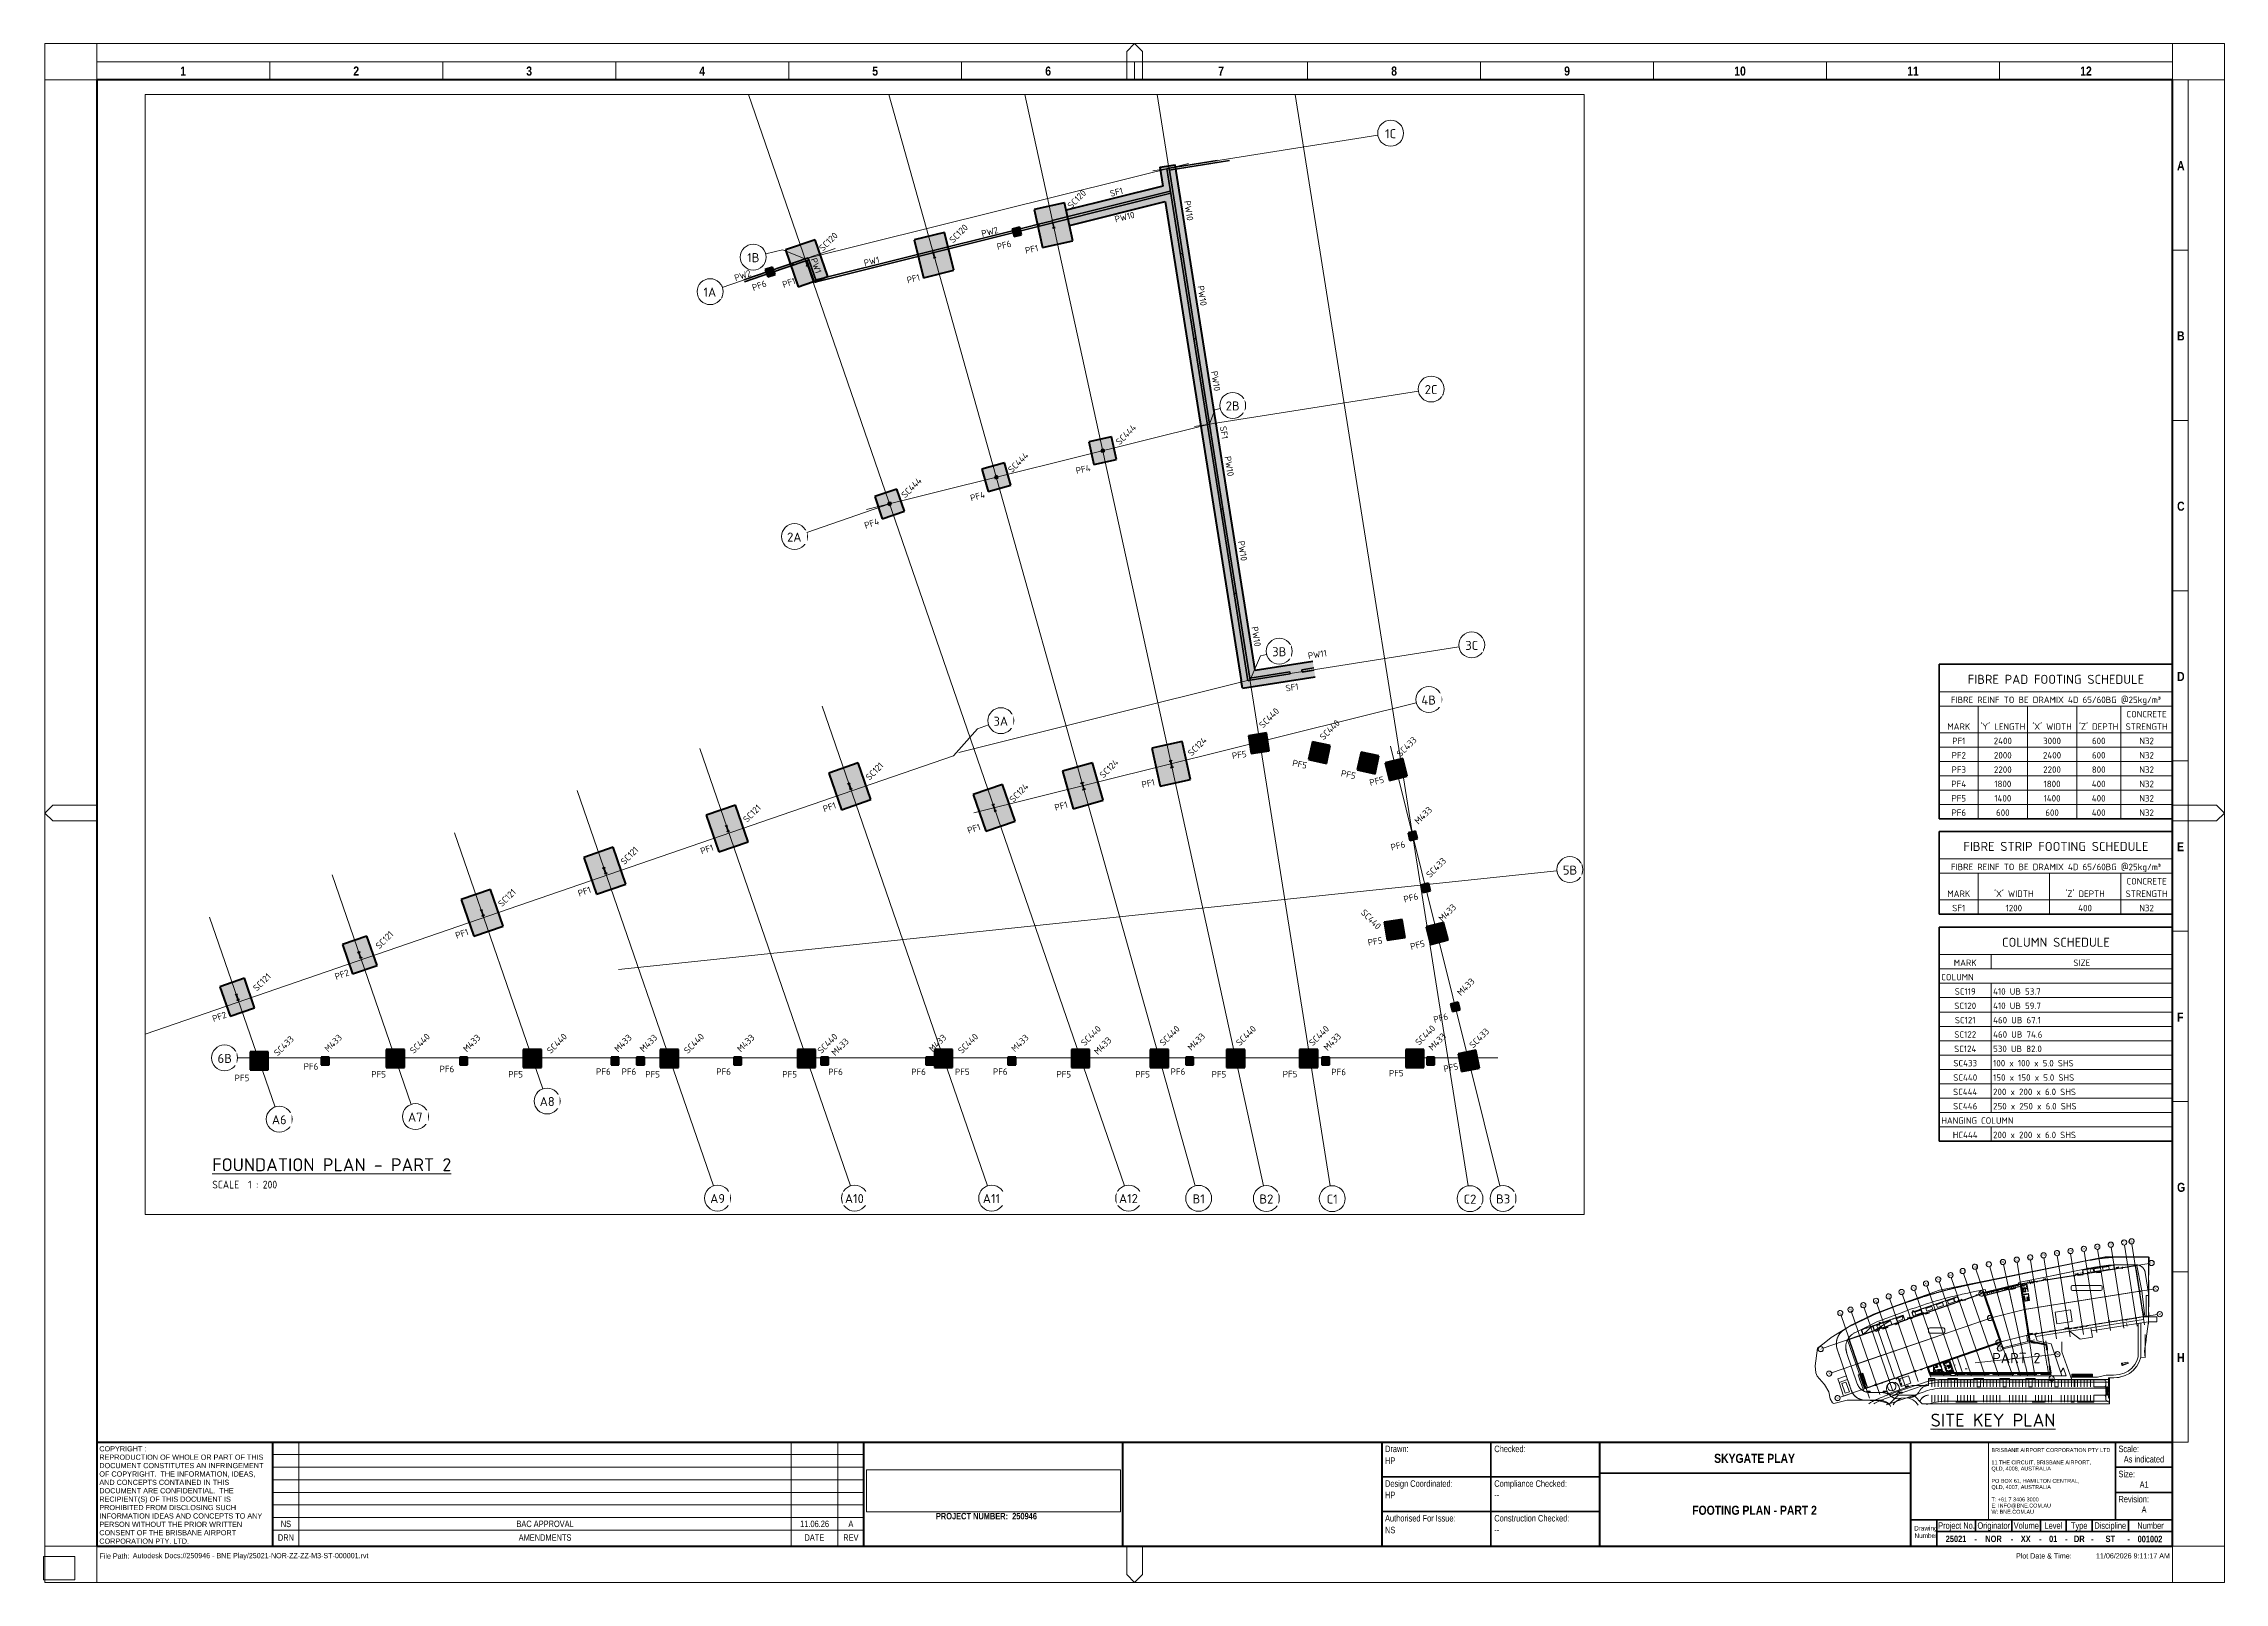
# Paper-space layout 'Layout1' of a CAD drawing. Header units: millimetres. Extents: x 0 to 841, y -1 to 593.
# The model-space entities are those that its viewports show. They can reach past a viewport. Long polylines and large blocks are cut down to what shows.
import ezdxf

# ---------------------------------------------------------------- set-up
doc = ezdxf.new("R2010")
doc.units = ezdxf.units.MM
doc.linetypes.add('Hidden Half', pattern=[3, 2, -1])
for name, color, linetype, lineweight in [('A-010-M_LINE', 90, 'Continuous', 13), ('A-010-M_LINE-T', 151, 'Continuous', 13), ('A-200-A_WALL', 211, 'Continuous', 18), ('A-200-M_WALL_EXT', 113, 'Continuous', 13), ('S-160-A_FOUND', 171, 'Continuous', 18), ('S-160-M_FOUND', 171, 'Continuous', 13), ('S-160-MH_FOUND', 171, 'Hidden Half', 13), ('S-280-A_COLUMN', 171, 'Continuous', 18), ('S-280-M_COLUMN', 52, 'Continuous', 13), ('S-280-MH_COLUMN', 52, 'Hidden Half', 13), ('Z-000-P_SCHED', 231, 'Continuous', 13), ('Z-000-T_TEXT', 131, 'Continuous', 25), ('Z-020-M_TITLE_BLOCK', 6, 'Continuous', 18), ('Z-020-M_TITLE_BLOCK_M', 33, 'Continuous', 35), ('Z-020-M_TITLE_BLOCK_T', 151, 'Continuous', 18), ('Z-020-M_TITLE_BLOCK_W', 214, 'Continuous', 70), ('Z-030-M_GRID', 191, 'Continuous', 13), ('Z-033_T_GRIDREF', 31, 'Continuous', 13), ('Z000', 8, 'Continuous', 13)]:
    doc.layers.add(name, color=color, linetype=linetype, lineweight=lineweight)
doc.layers.add('Z-010_P_VIEWPORT', color=71, linetype='Continuous')
doc.styles.add('Arial', font='arial.ttf', dxfattribs={"height": 2})
doc.styles.add('Arial Narrow', font='ARIALN.TTF', dxfattribs={"height": 2.5})
doc.styles.add('Arial Narrow_1', font='ARIALN.TTF', dxfattribs={"height": 1.8})
doc.styles.add('Arial Narrow_2', font='ARIALN.TTF', dxfattribs={"height": 2})
doc.styles.add('Arial Narrow_B', font='ARIALNB.TTF', dxfattribs={"height": 3.5})
doc.styles.add('Arial Narrow_B_1', font='ARIALNB.TTF', dxfattribs={"height": 2.5})
doc.styles.add('Arial_1', font='arial.ttf', dxfattribs={"height": 1.5})
doc.styles.add('Arial_2', font='arial.ttf', dxfattribs={"height": 12.5})
doc.styles.add('ISOCPEUR_1', font='isocpeur.ttf', dxfattribs={"height": 700})
doc.styles.add('ISOCPEUR_2', font='isocpeur.ttf', dxfattribs={"height": 500})
doc.styles.add('ISOCPEUR_3', font='isocpeur.ttf', dxfattribs={"height": 4})
doc.styles.add('ISOCPEUR_4', font='isocpeur.ttf', dxfattribs={"height": 5})
doc.styles.add('ISOCPEUR_5', font='isocpeur.ttf', dxfattribs={"width": 0.9, "height": 3})
doc.styles.add('ISOCPEUR_6', font='isocpeur.ttf', dxfattribs={"height": 2.5})
doc.styles.add('ISOCPEUR_B_2', font='', dxfattribs={"height": 3.5})
doc.styles.add('ISOCPEUR_B_3', font='', dxfattribs={"height": 2.5})
doc.styles.get('ISOCPEUR_B_2').set_extended_font_data('ISOCPEUR', bold=True)
doc.styles.get('ISOCPEUR_B_3').set_extended_font_data('ISOCPEUR', bold=True)
picture_1 = doc.add_image_def('image1.jpg', size_in_pixel=(1878, 311))
picture_2 = doc.add_image_def('image2.png', size_in_pixel=(3200, 3200))

psp = doc.layouts.get("Layout1")

# ---------------------------------------------------------------- texts
at = {"layer": 'Z-000-P_SCHED'}
for s, insert, char_height, width, attachment_point, line_spacing_factor, style in [('FIBRE PAD FOOTING SCHEDULE', (776.5, 349.35), 3.5, 78.8911, 2, 1.149209, 'ISOCPEUR_B_2'), ('FIBRE REINF TO BE DRAMIX 4D 65/60BG @25kg/m³', (776.5, 340.94), 2.5, 94.7116, 2, 1.149209, 'ISOCPEUR_B_3'), ('MARK', (739, 330.61), 2.5, 10.2779, 2, 1.149209, 'ISOCPEUR_B_3'), ("'Y' LENGTH", (756, 330.61), 2.5, 20.6155, 2, 1.149209, 'ISOCPEUR_B_3'), ("'X' WIDTH", (775, 330.61), 2.5, 18.2253, 2, 1.149209, 'ISOCPEUR_B_3'), ("'Z' DEPTH", (793, 330.61), 2.5, 18.1954, 2, 1.149209, 'ISOCPEUR_B_3'), ('CONCRETE\\PSTRENGTH', (811.5, 335.4), 2.5, 19.0618, 2, 1.149209, 'ISOCPEUR_B_3'), ('PF1', (739, 325.07), 2.5, 5.9755, 2, 1.149209, 'ISOCPEUR_6'), ('2400', (756, 325.07), 2.5, 8.6645, 2, 1.149209, 'ISOCPEUR_6'), ('3000', (775, 325.07), 2.5, 8.3657, 2, 1.149209, 'ISOCPEUR_6'), ('600', (793, 325.07), 2.5, 6.2743, 2, 1.149209, 'ISOCPEUR_6'), ('N32', (811.5, 325.07), 2.5, 6.573, 2, 1.149209, 'ISOCPEUR_6'), ('PF3', (739, 313.99), 2.5, 6.573, 2, 1.149209, 'ISOCPEUR_6'), ('PF2', (739, 319.53), 2.5, 6.573, 2, 1.149209, 'ISOCPEUR_6'), ('2000', (756, 319.53), 2.5, 8.3657, 2, 1.149209, 'ISOCPEUR_6'), ('2200', (756, 313.99), 2.5, 8.3657, 2, 1.149209, 'ISOCPEUR_6'), ('2400', (775, 319.53), 2.5, 8.6645, 2, 1.149209, 'ISOCPEUR_6'), ('2200', (775, 313.99), 2.5, 8.3657, 2, 1.149209, 'ISOCPEUR_6'), ('600', (793, 319.53), 2.5, 6.2743, 2, 1.149209, 'ISOCPEUR_6'), ('800', (793, 313.99), 2.5, 6.2743, 2, 1.149209, 'ISOCPEUR_6'), ('N32', (811.5, 319.53), 2.5, 6.573, 2, 1.149209, 'ISOCPEUR_6'), ('N32', (811.5, 313.99), 2.5, 6.573, 2, 1.149209, 'ISOCPEUR_6'), ('PF4', (739, 308.46), 2.5, 6.8718, 2, 1.149209, 'ISOCPEUR_6'), ('1800', (756, 308.46), 2.5, 7.7681, 2, 1.149209, 'ISOCPEUR_6'), ('1800', (775, 308.46), 2.5, 7.7681, 2, 1.149209, 'ISOCPEUR_6'), ('400', (793, 308.46), 2.5, 6.573, 2, 1.149209, 'ISOCPEUR_6'), ('N32', (811.5, 308.46), 2.5, 6.573, 2, 1.149209, 'ISOCPEUR_6'), ('PF5', (739, 302.92), 2.5, 6.573, 2, 1.149209, 'ISOCPEUR_6'), ('PF6', (739, 297.38), 2.5, 6.573, 2, 1.149209, 'ISOCPEUR_6'), ('1400', (756, 302.92), 2.5, 8.0669, 2, 1.149209, 'ISOCPEUR_6'), ('600', (756, 297.38), 2.5, 6.2743, 2, 1.149209, 'ISOCPEUR_6'), ('1400', (775, 302.92), 2.5, 8.0669, 2, 1.149209, 'ISOCPEUR_6'), ('600', (775, 297.38), 2.5, 6.2743, 2, 1.149209, 'ISOCPEUR_6'), ('400', (793, 302.92), 2.5, 6.573, 2, 1.149209, 'ISOCPEUR_6'), ('400', (793, 297.38), 2.5, 6.573, 2, 1.149209, 'ISOCPEUR_6'), ('N32', (811.5, 302.92), 2.5, 6.573, 2, 1.149209, 'ISOCPEUR_6'), ('N32', (811.5, 297.38), 2.5, 6.573, 2, 1.149209, 'ISOCPEUR_6'), ('FIBRE STRIP FOOTING SCHEDULE', (776.5, 284.84), 3.5, 83.1577, 2, 1.149209, 'ISOCPEUR_B_2'), ('FIBRE REINF TO BE DRAMIX 4D 65/60BG @25kg/m³', (776.5, 276.43), 2.5, 94.7116, 2, 1.149209, 'ISOCPEUR_B_3'), ('CONCRETE\\PSTRENGTH', (811.5, 270.89), 2.5, 19.0618, 2, 1.149209, 'ISOCPEUR_B_3'), ('MARK', (739, 266.1), 2.5, 10.2779, 2, 1.149209, 'ISOCPEUR_B_3'), ("'X' WIDTH", (760.25, 266.1), 2.5, 18.2253, 2, 1.149209, 'ISOCPEUR_B_3'), ("'Z' DEPTH", (787.75, 266.1), 2.5, 18.1954, 2, 1.149209, 'ISOCPEUR_B_3'), ('SF1', (739, 260.56), 2.5, 5.9755, 2, 1.149209, 'ISOCPEUR_6'), ('1200', (760.25, 260.56), 2.5, 7.7681, 2, 1.149209, 'ISOCPEUR_6'), ('400', (787.75, 260.56), 2.5, 6.573, 2, 1.149209, 'ISOCPEUR_6'), ('N32', (811.5, 260.56), 2.5, 6.573, 2, 1.149209, 'ISOCPEUR_6'), ('COLUMN SCHEDULE', (776.5, 247.85), 3.5, 47.8952, 2, 1.149209, 'ISOCPEUR_B_2'), ('MARK', (741.5, 239.44), 2.5, 10.2779, 2, 1.149209, 'ISOCPEUR_B_3'), ('SIZE', (786.5, 239.44), 2.5, 7.8877, 2, 1.149209, 'ISOCPEUR_B_3'), ('COLUMN', (732.25, 233.9), 2.5, 14.0424, 1, 1.149209, 'ISOCPEUR_6'), ('SC119', (741.5, 228.36), 2.5, 9.5608, 2, 1.149209, 'ISOCPEUR_6'), ('410 UB 53.7', (752.25, 228.36), 2.5, 21.5118, 1, 1.149209, 'ISOCPEUR_6'), ('SC120', (741.5, 222.83), 2.5, 10.1583, 2, 1.149209, 'ISOCPEUR_6'), ('410 UB 59.7', (752.25, 222.83), 2.5, 21.5118, 1, 1.149209, 'ISOCPEUR_6'), ('SC122', (741.5, 211.75), 2.5, 10.1583, 2, 1.149209, 'ISOCPEUR_6'), ('SC121', (741.5, 217.29), 2.5, 9.5608, 2, 1.149209, 'ISOCPEUR_6'), ('460 UB 67.1', (752.25, 217.29), 2.5, 21.5118, 1, 1.149209, 'ISOCPEUR_6'), ('460 UB 74.6', (752.25, 211.75), 2.5, 22.4081, 1, 1.149209, 'ISOCPEUR_6'), ('SC124', (741.5, 206.21), 2.5, 10.4571, 2, 1.149209, 'ISOCPEUR_6'), ('530 UB 82.0', (752.25, 206.21), 2.5, 21.8106, 1, 1.149209, 'ISOCPEUR_6'), ('SC440', (741.5, 195.13), 2.5, 11.3534, 2, 1.149209, 'ISOCPEUR_6'), ('SC433', (741.5, 200.67), 2.5, 11.0547, 2, 1.149209, 'ISOCPEUR_6'), ('100 x 100 x 5.0 SHS', (752.25, 200.67), 2.5, 36.7493, 1, 1.149209, 'ISOCPEUR_6'), ('150 x 150 x 5.0 SHS', (752.25, 195.13), 2.5, 36.7493, 1, 1.149209, 'ISOCPEUR_6'), ('SC444', (741.5, 189.6), 2.5, 11.6522, 2, 1.149209, 'ISOCPEUR_6'), ('200 x 200 x 6.0 SHS', (752.25, 189.6), 2.5, 37.9444, 1, 1.149209, 'ISOCPEUR_6'), ('HANGING COLUMN', (732.25, 178.52), 2.5, 31.3713, 1, 1.149209, 'ISOCPEUR_6'), ('SC446', (741.5, 184.06), 2.5, 11.3534, 2, 1.149209, 'ISOCPEUR_6'), ('250 x 250 x 6.0 SHS', (752.25, 184.06), 2.5, 37.9444, 1, 1.149209, 'ISOCPEUR_6'), ('HC444', (741.5, 172.98), 2.5, 11.6522, 2, 1.149209, 'ISOCPEUR_6'), ('200 x 200 x 6.0 SHS', (752.25, 172.98), 2.5, 37.9444, 1, 1.149209, 'ISOCPEUR_6'), ('NS', (93.5, 22.85), 2.5, 4.7896, 2, 0.974696, 'Arial Narrow'), ('BAC APPROVAL', (193.5, 22.85), 2.5, 26.6191, 2, 0.974696, 'Arial Narrow'), ('11.06.26', (297.5, 22.85), 2.5, 13.3249, 2, 0.974696, 'Arial Narrow'), ('A', (311.5, 22.85), 2.5, 2.3027, 2, 0.974696, 'Arial Narrow')]:
    psp.add_mtext(s, dxfattribs=dict(at, insert=insert, char_height=char_height, width=width, attachment_point=attachment_point, line_spacing_factor=line_spacing_factor, style=style))
at = {"layer": 'Z-000-T_TEXT', "lineweight": 13, "attachment_point": 1}
for s, insert, char_height, width, style in [('\\LFOUNDATION PLAN - PART 2', (65.08, 162.73), 5, 107.346, 'ISOCPEUR_4'), ('SCALE  1 : 200', (65.08, 154.05), 3, 29.2215, 'ISOCPEUR_5')]:
    psp.add_mtext(s, dxfattribs=dict(at, insert=insert, char_height=char_height, width=width, style=style))
at = {"layer": 'Z-020-M_TITLE_BLOCK', "lineweight": 13, "attachment_point": 1}
for s, insert, char_height, width, style in [('HP', (517.62, 47.24), 2.5, 4.8101, 'Arial Narrow'), ('SKYGATE PLAY', (644.61, 48.63), 3.5, 38.3207, 'Arial Narrow_B'), ('As indicated', (802.67, 47.8), 2.5, 19, 'Arial Narrow'), ('HP', (517.62, 34), 2.5, 4.8101, 'Arial Narrow'), ('PROJECT NUMBER:  250946', (344.32, 25.83), 2.5, 47.1392, 'Arial Narrow_B_1'), ('--', (559.78, 34), 2.5, 2.2447, 'Arial Narrow'), ('FOOTING PLAN - PART 2', (636.15, 28.6), 3.5, 59.0844, 'Arial Narrow_B'), ('A', (809.55, 28.39), 2.5, 2.3249, 'Arial Narrow'), ('NS', (517.62, 20.48), 2.5, 4.8101, 'Arial Narrow'), ('--', (559.78, 20.48), 2.5, 2.2447, 'Arial Narrow'), ('25021', (733.97, 17.06), 2.5, 9.6202, 'Arial Narrow_B_1'), ('NOR', (749.24, 17.06), 2.5, 7.6962, 'Arial Narrow_B_1'), ('XX', (762.93, 17.06), 2.5, 4.6498, 'Arial Narrow_B_1'), ('01', (773.86, 17.06), 2.5, 3.8481, 'Arial Narrow_B_1'), ('DR', (783.44, 17.06), 2.5, 4.9705, 'Arial Narrow_B_1'), ('ST', (795.65, 17.06), 2.5, 4.4894, 'Arial Narrow_B_1'), ('001002', (808.01, 16.99), 2.5, 11.5443, 'Arial Narrow_B_1')]:
    psp.add_mtext(s, dxfattribs=dict(at, insert=insert, char_height=char_height, width=width, style=style))
at = {"layer": 'Z-020-M_TITLE_BLOCK', "lineweight": 13, "char_height": 2, "line_spacing_factor": 0.974696, "style": 'Arial Narrow_2'}
for s, insert, width, attachment_point in [('Autodesk Docs://250946 - BNE Play/25021-NOR-ZZ-ZZ-M3-ST-000001.rvt', (34.39, 10.34), 91.1453, 1), ('11/06/2026 9:11:17 AM', (820.48, 10.26), 28.5151, 3)]:
    psp.add_mtext(s, dxfattribs=dict(at, insert=insert, width=width, attachment_point=attachment_point))

msp = doc.modelspace()

# ---------------------------------------------------------------- texts
at = {"layer": 'A-200-A_WALL', "lineweight": 13, "char_height": 500, "attachment_point": 1, "style": 'ISOCPEUR_2'}
for s, insert, width, rotation in [('PW10', (101510.3, 4036069.5), 1891.982, 279.0003), ('PW10', (95617.3, 4034819.7), 1891.982, 14.045), ('PW2', (85332, 4033710.5), 1587.341, 14.045), ('PW1', (76260.5, 4031441.1), 1459.071, 14.045), ('PW1', (72669.3, 4031671.5), 1459.071, 289.0004), ('PW2', (66256.6, 4030273.4), 1587.341, 19.0004), ('PW10', (102550.6, 4029501.4), 1891.982, 279.0003), ('PW10', (103593.5, 4022916.8), 1891.982, 279.0003), ('PW10', (104635.8, 4016336.3), 1891.982, 279.0003), ('PW10', (105670.3, 4009805.2), 1891.982, 279.0003), ('PW10', (106718.4, 4003187.7), 1891.982, 279.0003), ('PW11', (110548.2, 4001131.1), 1763.712, 9.0003)]:
    msp.add_mtext(s, dxfattribs=dict(at, insert=insert, width=width, rotation=rotation))
at = {"layer": 'S-160-A_FOUND', "lineweight": 13, "char_height": 500, "attachment_point": 1, "style": 'ISOCPEUR_2'}
for s, insert, width, rotation in [('SF1', (95259.2, 4036803.4), 1218.565, 14.045), ('PF6', (86521.6, 4032693.7), 1346.835, 14.045), ('PF1', (88710.3, 4032408.8), 1218.565, 12.3344), ('PF1', (79576.6, 4030119.8), 1218.565, 14.0181), ('PF1', (69962.5, 4029761.9), 1218.565, 19.0004), ('PF6', (67623.2, 4029525.4), 1346.835, 19.0004), ('SF1', (104279.8, 4018657.3), 1218.565, 279.0003), ('PF4', (92621.4, 4015407), 1394.936, 12.3344), ('PF4', (84467.6, 4013286.1), 1394.936, 15.6674), ('PF4', (76290, 4011161.7), 1394.936, 19.0004), ('SF1', (108821.9, 3998618.8), 1218.565, 9.0003), ('PF5', (104685.8, 3993396.6), 1346.835, 9.0003), ('PF5', (109446.7, 3992881.5), 1346.835, 348), ('PF5', (113201.3, 3992083.4), 1346.835, 348), ('PF5', (115279.7, 3991320.5), 1346.835, 13.9804), ('PF1', (97700.3, 3991171.7), 1218.565, 12.3344), ('PF1', (90975, 3989393), 1218.565, 15.6674), ('PF1', (73092.6, 3989275.8), 1218.565, 19.0004), ('PF1', (84240.1, 3987616.8), 1218.565, 19.0004), ('PF6', (116920.8, 3986328.7), 1346.835, 13.9804), ('PF1', (63637.4, 3986020), 1218.565, 19.0004), ('PF1', (54182.3, 3982764.3), 1218.565, 19.0004), ('PF6', (117921, 3982311.5), 1346.835, 13.9867), ('PF1', (44727.1, 3979508.6), 1218.565, 19.0004), ('PF5', (115167.9, 3978997.3), 1346.835, 8.9977), ('PF5', (118429.4, 3978669.6), 1346.835, 13.9804), ('PF2', (35421.8, 3976335.5), 1346.835, 19.0004), ('PF2', (25966.7, 3973079.8), 1346.835, 19.0004), ('PF6', (120223.1, 3973034.9), 1346.835, 13.9804), ('PF5', (121009.6, 3969231.2), 1346.835, 11.2002)]:
    msp.add_mtext(s, dxfattribs=dict(at, insert=insert, width=width, rotation=rotation))
at = {"layer": 'S-160-A_FOUND', "lineweight": 13, "char_height": 500, "width": 1346.835, "attachment_point": 1, "style": 'ISOCPEUR_2'}
for s, insert in [('PF6', (33078.3, 3969436.4)), ('PF6', (43566.4, 3969236.4)), ('PF6', (55644.9, 3969036.4)), ('PF6', (57610.9, 3969036.4)), ('PF6', (64918.9, 3969036.4)), ('PF6', (86271.3, 3969036.4)), ('PF6', (99985.8, 3969036.4)), ('PF6', (73557.1, 3969023.4)), ('PF6', (79963, 3969023.4)), ('PF5', (83336.4, 3969023.4)), ('PF6', (112385.4, 3969007.1)), ('PF5', (116829.7, 3968920.3)), ('PF5', (108636.3, 3968847.1)), ('PF5', (38292, 3968831.4)), ('PF5', (48868.2, 3968831.4)), ('PF5', (59437.4, 3968831.4)), ('PF5', (70020.7, 3968831.4)), ('PF5', (91173.2, 3968831.4)), ('PF5', (97255.2, 3968831.4)), ('PF5', (103143.1, 3968831.4)), ('PF5', (27752.7, 3968546))]:
    msp.add_mtext(s, dxfattribs=dict(at, insert=insert))
at = {"layer": 'S-280-A_COLUMN', "lineweight": 13, "char_height": 500, "attachment_point": 1, "style": 'ISOCPEUR_2'}
for s, insert, width, rotation in [('SC120', (91969.8, 4035718.5), 2084.387, 45), ('SC120', (82849.2, 4033064), 2084.387, 45), ('SC120', (72801.8, 4032441.2), 2084.387, 45), ('SC444', (95699.3, 4017480.8), 2356.961, 45), ('SC444', (87386.5, 4015334.1), 2356.961, 45), ('SC444', (79145.6, 4013380.5), 2356.961, 45), ('SC440', (106758.1, 3995610.1), 2308.86, 45), ('SC440', (111431.9, 3994691.6), 2308.86, 45), ('SC433', (117375.6, 3993399.9), 2260.759, 45), ('SC124', (101255.6, 3993451.9), 2132.489, 45), ('SC124', (94441.5, 3991750.1), 2132.489, 45), ('SC121', (76395.2, 3991586.7), 1956.117, 45), ('SC124', (87492.5, 3989877.5), 2132.489, 45), ('SC121', (66940, 3988331), 1956.117, 45), ('M433', (118757.9, 3988186.8), 1891.982, 45), ('SC121', (57484.9, 3985075.2), 1956.117, 45), ('SC433', (119650.6, 3984062.2), 2260.759, 45), ('SC121', (48029.7, 3981819.5), 1956.117, 45), ('M433', (120613.2, 3980672.7), 1891.982, 45), ('SC440', (114977.7, 3981378.4), 2308.86, 315), ('SC121', (38574.5, 3978563.7), 1956.117, 45), ('SC121', (29119.4, 3975308), 1956.117, 45), ('M433', (122039.2, 3974947.6), 1891.982, 45), ('SC440', (118806.1, 3971121.8), 2308.86, 45), ('SC440', (93001.7, 3971082), 2308.86, 45), ('SC440', (99083.7, 3971082), 2308.86, 45), ('SC440', (104971.6, 3971082), 2308.86, 45), ('SC440', (110609.5, 3971082), 2308.86, 45), ('SC433', (122976.5, 3970903), 2260.759, 45), ('M433', (101236, 3970708.6), 1891.982, 45), ('M433', (111733.9, 3970708.6), 1891.982, 45), ('M433', (119833.9, 3970708.6), 1891.982, 45), ('SC440', (41220.5, 3970482), 2308.86, 45), ('SC440', (51796.7, 3970482), 2308.86, 45), ('SC440', (62373, 3970482), 2308.86, 45), ('SC440', (72676.9, 3970482), 2308.86, 45), ('SC440', (83525.4, 3970482), 2308.86, 45), ('M433', (34628.4, 3970608.6), 1891.982, 45), ('M433', (45316.5, 3970608.6), 1891.982, 45), ('M433', (56995, 3970608.6), 1891.982, 45), ('M433', (58961, 3970608.6), 1891.982, 45), ('M433', (66469, 3970608.6), 1891.982, 45), ('M433', (81276, 3970608.6), 1891.982, 45), ('M433', (87621.5, 3970608.6), 1891.982, 45), ('SC433', (30725.4, 3970301.1), 2260.759, 45), ('M433', (94014.7, 3970402.2), 1891.982, 45), ('M433', (73746.1, 3970318.9), 1891.982, 45)]:
    msp.add_mtext(s, dxfattribs=dict(at, insert=insert, width=width, rotation=rotation))

# ---------------------------------------------------------------- blocks, each defined once
blk = doc.blocks.new('BAC_TB-A1 Landscape - Type 1-3834548-FOOTING PLAN - PART 2')
at = {"layer": 'Z-020-M_TITLE_BLOCK'}
for p, q in [((841.5, 593), (0.5, 593)), ((0.5, 593), (0.5, -1)), ((841.5, -1), (841.5, 593)), ((0.5, -1), (841.5, -1))]:
    blk.add_line(p, q, dxfattribs=at)
at = {"layer": 'Z-020-M_TITLE_BLOCK_M'}
for p, q in [((558.5, 13), (558.5, 53.17)), ((799.5, 23.17), (799.5, 53.17)), ((799.5, 43.47), (821.5, 43.47)), ((516.5, 39.78), (600.5, 39.78)), ((600.5, 41.17), (720.5, 41.17)), ((799.5, 33.76), (821.5, 33.76)), ((516.5, 26.39), (600.5, 26.39)), ((720.5, 23.17), (821.5, 23.17)), ((730.5, 23.17), (730.5, 13)), ((730.5, 18.67), (821.5, 18.67)), ((745.5, 18.67), (745.5, 23.17)), ((759.5, 18.67), (759.5, 23.17)), ((770.5, 18.67), (770.5, 23.17)), ((780.5, 18.67), (780.5, 23.17)), ((790.5, 18.67), (790.5, 23.17)), ((804.5, 18.67), (804.5, 23.17))]:
    blk.add_line(p, q, dxfattribs=at)
at = {"layer": 'Z-020-M_TITLE_BLOCK_T'}
for p, q in [((20.5, 593), (20.5, 579)), ((421, 593), (418, 590)), ((418, 590), (418, 579)), ((424, 590), (421, 593)), ((424, 579), (424, 590)), ((821.5, 593), (821.5, 579)), ((20.5, 586), (821.5, 586)), ((87.25, 579), (87.25, 586)), ((154, 579), (154, 586)), ((220.75, 579), (220.75, 586)), ((287.5, 579), (287.5, 586)), ((354.25, 579), (354.25, 586)), ((421, 579), (421, 586)), ((487.75, 579), (487.75, 586)), ((554.5, 579), (554.5, 586)), ((621.25, 579), (621.25, 586)), ((688, 579), (688, 586)), ((754.75, 579), (754.75, 586)), ((20.5, 579), (0.5, 579)), ((821.5, 579), (841.5, 579)), ((827.5, 53.17), (827.5, 579)), ((821.5, 513.27), (827.5, 513.27)), ((821.5, 447.54), (827.5, 447.54)), ((821.5, 381.81), (827.5, 381.81)), ((821.5, 316.08), (827.5, 316.08)), ((0.5, 296), (3.5, 299)), ((3.5, 293), (0.5, 296)), ((3.5, 299), (20.5, 299)), ((838.5, 299), (821.5, 299)), ((841.5, 296), (838.5, 299)), ((838.5, 293), (841.5, 296)), ((20.5, 293), (3.5, 293)), ((821.5, 293), (838.5, 293)), ((821.5, 250.36), (827.5, 250.36)), ((821.5, 184.63), (827.5, 184.63)), ((821.5, 118.9), (827.5, 118.9)), ((98.5, 13), (98.5, 53.17)), ((288.5, 13), (288.5, 53.17)), ((306.5, 13), (306.5, 53.17)), ((750.5, 51.67), (750.5, 25.56)), ((821.5, 53.17), (827.5, 53.17)), ((20.5, 13), (0.5, 13)), ((20.5, -1), (20.5, 13)), ((418, 2), (418, 13)), ((424, 13), (424, 2)), ((821.5, 13), (841.5, 13)), ((821.5, -1), (821.5, 13)), ((421, -1), (418, 2)), ((424, 2), (421, -1))]:
    blk.add_line(p, q, dxfattribs=at)
at = {"layer": 'Z-020-M_TITLE_BLOCK_W'}
for p, q in [((20.5, 579), (20.5, 13)), ((821.5, 579), (20.5, 579)), ((821.5, 13), (821.5, 579)), ((20.5, 53.17), (821.5, 53.17)), ((88.5, 13), (88.5, 53.17)), ((316.5, 13), (316.5, 53.17)), ((416.5, 13), (416.5, 53.17)), ((516.5, 13), (516.5, 53.17)), ((600.5, 13), (600.5, 53.17)), ((720.5, 13), (720.5, 53.17)), ((20.5, 13), (821.5, 13))]:
    blk.add_line(p, q, dxfattribs=at)
at = {"layer": 'Z-020-M_TITLE_BLOCK', "lineweight": 13, "attachment_point": 1}
for s, insert, char_height, width, style in [('\\fArial Narrow|b1|i0|c0|p34|;1', (52.74, 584.15), 3.5, 2.7257, 'Arial Narrow_B'), ('\\fArial Narrow|b1|i0|c0|p34|;2', (119.5, 584.15), 3.5, 2.7257, 'Arial Narrow_B'), ('\\fArial Narrow|b1|i0|c0|p34|;3', (186.24, 584.15), 3.5, 2.7257, 'Arial Narrow_B'), ('\\fArial Narrow|b1|i0|c0|p34|;4', (253, 584.15), 3.5, 2.7257, 'Arial Narrow_B'), ('\\fArial Narrow|b1|i0|c0|p34|;5', (319.74, 584.15), 3.5, 2.7257, 'Arial Narrow_B'), ('\\fArial Narrow|b1|i0|c0|p34|;6', (386.5, 584.15), 3.5, 2.7257, 'Arial Narrow_B'), ('\\fArial Narrow|b1|i0|c0|p34|;7', (453.24, 584.15), 3.5, 2.7257, 'Arial Narrow_B'), ('\\fArial Narrow|b1|i0|c0|p34|;8', (520, 584.15), 3.5, 2.7257, 'Arial Narrow_B'), ('\\fArial Narrow|b1|i0|c0|p34|;9', (586.74, 584.15), 3.5, 2.7257, 'Arial Narrow_B'), ('10', (652.37, 584.15), 3.5, 5.4515, 'Arial Narrow_B'), ('11', (719.12, 584.15), 3.5, 5.4515, 'Arial Narrow_B'), ('12', (785.87, 584.15), 3.5, 5.4515, 'Arial Narrow_B'), ('\\fArial Narrow|b1|i0|c0|p34|;A', (823.25, 547.64), 3.5, 3.0464, 'Arial Narrow_B'), ('\\fArial Narrow|b1|i0|c0|p34|;B', (823.25, 481.91), 3.5, 3.0464, 'Arial Narrow_B'), ('\\fArial Narrow|b1|i0|c0|p34|;C', (823.25, 416.18), 3.5, 3.0464, 'Arial Narrow_B'), ('\\fArial Narrow|b1|i0|c0|p34|;D', (823.25, 350.45), 3.5, 3.0464, 'Arial Narrow_B'), ('\\fArial Narrow|b1|i0|c0|p34|;E', (823.25, 284.72), 3.5, 3.0464, 'Arial Narrow_B'), ('\\fArial Narrow|b1|i0|c0|p34|;F', (823.25, 218.99), 3.5, 3.0464, 'Arial Narrow_B'), ('\\fArial Narrow|b1|i0|c0|p34|;G', (823.25, 153.26), 3.5, 3.0464, 'Arial Narrow_B'), ('\\fArial Narrow|b1|i0|c0|p34|;H', (823.25, 87.54), 3.5, 3.0464, 'Arial Narrow_B'), ('COPYRIGHT :', (21.5, 51.59), 2, 22.2869, 'Arial'), ('Drawn:', (517.62, 51.79), 2.5, 10.903, 'Arial Narrow'), ('Checked:', (559.78, 51.79), 2.5, 14.6709, 'Arial Narrow'), ('BRISBANE AIRPORT CORPORATION PTY LTD', (751.62, 50.84), 1.5, 55.7173, 'Arial_1'), ('Scale:', (800.63, 51.79), 2.5, 9.7004, 'Arial Narrow'), ('REPRODUCTION OF WHOLE OR PART OF THIS ', (21.5, 48.34), 2, 79.0464, 'Arial'), ('DOCUMENT CONSTITUTES AN INFRINGEMENT ', (21.5, 45.1), 2, 78.886, 'Arial'), ('QLD, 4008, AUSTRALIA', (751.62, 43.7), 1.5, 28.0591, 'Arial_1'), ('11 THE CIRCUIT, BRISBANE AIRPORT,', (751.62, 46.08), 1.5, 46.7384, 'Arial_1'), ('Size:', (800.63, 42.09), 2.5, 7.7764, 'Arial Narrow'), ('AND CONCEPTS CONTAINED IN THIS ', (21.5, 38.62), 2, 62.8523, 'Arial'), ('OF COPYRIGHT.  THE INFORMATION, IDEAS, ', (21.5, 41.86), 2, 75.038, 'Arial'), ('DOCUMENT ARE CONFIDENTIAL.  THE ', (21.5, 35.38), 2, 64.8565, 'Arial'), ('Design Coordinated:', (517.62, 38.4), 2.5, 31.5865, 'Arial Narrow'), ('Compliance Checked:', (559.78, 38.4), 2.5, 33.9915, 'Arial Narrow'), ('QLD, 4007, AUSTRALIA', (751.62, 36.55), 1.5, 28.0591, 'Arial_1'), ('PO BOX 61, HAMILTON CENTRAL,', (751.62, 38.94), 1.5, 41.3671, 'Arial_1'), ('A1', (808.8, 38.01), 2.5, 4.2489, 'Arial Narrow'), ('RECIPIENT(S) OF THIS DOCUMENT IS ', (21.5, 32.14), 2, 63.4937, 'Arial'), ('PROHIBITED FROM DISCLOSING SUCH ', (21.5, 28.9), 2, 65.9789, 'Arial'), ('INFORMATION IDEAS AND CONCEPTS TO ANY ', (21.5, 25.66), 2, 78.405, 'Arial'), ('W: BNE.COM.AU', (751.62, 27.03), 1.5, 20.2025, 'Arial_1'), ('T: +61 7 3406 3000', (751.62, 31.79), 1.5, 22.5274, 'Arial_1'), ('E: INFO@BNE.COM.AU', (751.62, 29.41), 1.5, 28.0591, 'Arial_1'), ('Revision:', (800.63, 32.39), 2.5, 14.3502, 'Arial Narrow'), ('CONSENT OF THE BRISBANE AIRPORT ', (21.5, 19.17), 2, 66.1392, 'Arial'), ('PERSON WITHOUT THE PRIOR WRITTEN ', (21.5, 22.42), 2, 69.1055, 'Arial'), ('DRN', (90.4, 17.56), 2.5, 7.4557, 'Arial Narrow'), ('AMENDMENTS', (183.31, 17.56), 2.5, 24.692, 'Arial Narrow'), ('DATE', (293.6, 17.56), 2.5, 9.2996, 'Arial Narrow'), ('REV', (308.55, 17.56), 2.5, 7.135, 'Arial Narrow'), ('Authorised For Issue:', (517.62, 25.01), 2.5, 33.0295, 'Arial Narrow'), ('Construction Checked:', (559.78, 25.01), 2.5, 35.1139, 'Arial Narrow'), ('Drawing ', (721.79, 20.8), 1.8, 8.9789, 'Arial Narrow_1'), ('Number', (721.92, 17.96), 1.8, 8.6582, 'Arial Narrow_1'), ('Project No.', (731.05, 22.18), 2.5, 17.1561, 'Arial Narrow'), ('Originator', (746.22, 22.18), 2.5, 15.2321, 'Arial Narrow'), ('Volume', (760.21, 22.18), 2.5, 11.7848, 'Arial Narrow'), ('Level', (772.09, 22.18), 2.5, 8.3376, 'Arial Narrow'), ('Type', (782.29, 22.18), 2.5, 7.7764, 'Arial Narrow'), ('Discipline', (791.33, 22.18), 2.5, 14.9916, 'Arial Narrow'), ('Number', (807.9, 22.18), 2.5, 12.2658, 'Arial Narrow'), ('CORPORATION PTY. LTD.', (21.5, 15.93), 2, 42.5696, 'Arial'), ('File Path:', (21.55, 10.19), 2, 12.1857, 'Arial Narrow_2'), ('\\fArial Narrow|b1|i0|c0|p34|;-', (745.01, 16.99), 2.5, 0.4008, 'Arial Narrow_B_1'), ('\\fArial Narrow|b1|i0|c0|p34|;-', (759.09, 16.99), 2.5, 0.4008, 'Arial Narrow_B_1'), ('Plot Date & Time:', (761.09, 10.23), 2, 22.4473, 'Arial Narrow_2'), ('\\fArial Narrow|b1|i0|c0|p34|;-', (770, 16.99), 2.5, 0.4008, 'Arial Narrow_B_1'), ('\\fArial Narrow|b1|i0|c0|p34|;-', (780.02, 16.99), 2.5, 0.4008, 'Arial Narrow_B_1'), ('\\fArial Narrow|b1|i0|c0|p34|;-', (790.04, 16.99), 2.5, 0.4008, 'Arial Narrow_B_1'), ('\\fArial Narrow|b1|i0|c0|p34|;-', (804.05, 16.99), 2.5, 0.4008, 'Arial Narrow_B_1')]:
    blk.add_mtext(s, dxfattribs=dict(at, insert=insert, char_height=char_height, width=width, style=style))
at = {"layer": 'Z-020-M_TITLE_BLOCK'}
image = blk.add_image(picture_2, insert=(720.5, 23.17), size_in_units=(30, 30), dxfattribs=at)
image.dxf.flags = 7
image = blk.add_image(picture_1, insert=(317.57, 26.18), size_in_units=(97.99, 16.23), dxfattribs=at)
image.dxf.flags = 7
blk = doc.blocks.new('25021_SITE KEY PLAN - 25021-ARC-XX-01-DR-AR-000200_dwg-3848963-FOOTING PLAN - PART 2')
at = {"layer": 'Z000'}
for p, q in [((-23044, 39692), (-23183, 40569)), ((-22980, 39961), (-23080, 40589)), ((-22876, 39977), (-22976, 40604)), ((-22773, 39993), (-22872, 40620)), ((-22669, 40010), (-22768, 40636)), ((-22565, 40026), (-22664, 40652)), ((-22462, 40043), (-22560, 40667)), ((-22358, 40059), (-22457, 40683)), ((-22302, 40068), (-22400, 40692)), ((-23638, 39675), (-23888, 40402)), ((-23532, 39675), (-23793, 40434)), ((-23426, 39675), (-23698, 40466)), ((-23319, 39672), (-23604, 40498)), ((-23260, 39672), (-23497, 40517)), ((-23203, 39672), (-23391, 40534)), ((-23148, 39675), (-23286, 40552)), ((-23195, 40393), (-23260, 40383)), ((-23196, 40396), (-23161, 40401)), ((-23196, 40396), (-23161, 40401)), ((-23082, 40412), (-23161, 40399)), ((-23082, 40411), (-23161, 40399)), ((-23135, 40400), (-23135, 40402)), ((-23130, 40402), (-23135, 40401)), ((-23130, 40402), (-23135, 40401)), ((-23130, 40401), (-23135, 40400)), ((-23130, 40401), (-23135, 40400)), ((-23130, 40401), (-23135, 40401)), ((-23130, 40400), (-23130, 40403)), ((-23083, 40414), (-23064, 40417)), ((-23083, 40414), (-23064, 40417)), ((-22835, 40451), (-23064, 40415)), ((-22835, 40450), (-23064, 40414)), ((-23056, 40438), (-22853, 40480)), ((-22836, 40453), (-22817, 40456)), ((-22835, 40453), (-22817, 40456)), ((-22817, 40455), (-22835, 40453)), ((-22813, 40455), (-22817, 40454)), ((-22813, 40454), (-22816, 40453)), ((-22779, 40461), (-22814, 40456)), ((-22519, 40501), (-22779, 40460)), ((-22671, 40476), (-22779, 40459)), ((-22742, 40498), (-22744, 40508)), ((-22519, 40500), (-22643, 40481)), ((-22520, 40503), (-22501, 40506)), ((-22520, 40503), (-22501, 40506)), ((-22371, 40525), (-22501, 40504)), ((-22371, 40524), (-22501, 40503)), ((-22476, 40504), (-22477, 40506)), ((-22472, 40506), (-22477, 40505)), ((-22472, 40506), (-22477, 40505)), ((-22472, 40506), (-22477, 40506)), ((-22472, 40505), (-22477, 40505)), ((-22472, 40505), (-22476, 40504)), ((-22472, 40505), (-22472, 40507)), ((-22366, 40531), (-22372, 40531)), ((-22364, 40472), (-22372, 40525)), ((-22363, 40472), (-22371, 40525)), ((-22363, 40472), (-22371, 40525)), ((-22357, 40427), (-22360, 40427)), ((-22360, 40427), (-22357, 40427)), ((-22325, 40230), (-22357, 40427)), ((-22324, 40230), (-22356, 40428)), ((-22325, 40230), (-22356, 40428)), ((-22268, 40504), (-22268, 40462)), ((-24148, 39598), (-24370, 40240)), ((-24050, 39631), (-24271, 40274)), ((-23951, 39665), (-24172, 40307)), ((-23726, 40250), (-24111, 40117)), ((-24089, 40258), (-24096, 40256)), ((-23849, 39675), (-24078, 40339)), ((-23743, 39675), (-23983, 40371)), ((-23726, 40249), (-23967, 40166)), ((-23913, 40314), (-23919, 40312)), ((-23894, 40320), (-23900, 40318)), ((-23877, 40325), (-23883, 40323)), ((-23780, 40350), (-23786, 40348)), ((-23739, 40269), (-23739, 40270)), ((-23738, 40268), (-23738, 40269)), ((-23728, 40244), (-23729, 40247)), ((-23729, 40247), (-23728, 40244)), ((-23727, 40252), (-23709, 40258)), ((-23709, 40258), (-23727, 40251)), ((-23565, 40305), (-23709, 40256)), ((-23564, 40305), (-23708, 40255)), ((-23685, 40262), (-23689, 40260)), ((-23689, 40259), (-23689, 40261)), ((-23685, 40261), (-23689, 40259)), ((-23685, 40261), (-23689, 40260)), ((-23685, 40261), (-23689, 40260)), ((-23685, 40260), (-23689, 40259)), ((-23684, 40260), (-23685, 40262)), ((-23633, 40276), (-23634, 40279)), ((-23634, 40279), (-23633, 40276)), ((-23566, 40308), (-23548, 40314)), ((-23548, 40314), (-23565, 40307)), ((-23548, 40314), (-23565, 40307)), ((-23547, 40313), (-23565, 40307)), ((-23538, 40314), (-23547, 40311)), ((-23538, 40307), (-23539, 40310)), ((-23539, 40310), (-23538, 40307)), ((-23537, 40317), (-23530, 40297)), ((-23534, 40296), (-23257, 40366)), ((-23531, 40294), (-23372, 40336)), ((-23439, 40312), (-23440, 40315)), ((-23440, 40315), (-23440, 40312)), ((-23355, 40343), (-23373, 40338)), ((-23355, 40343), (-23373, 40338)), ((-23354, 40341), (-23336, 40346)), ((-23354, 40340), (-23336, 40345)), ((-23349, 40343), (-23326, 40236)), ((-23348, 40335), (-23348, 40338)), ((-23348, 40338), (-23348, 40335)), ((-23302, 40356), (-23336, 40348)), ((-23302, 40356), (-23336, 40348)), ((-23257, 40377), (-23257, 40377)), ((-23257, 40373), (-23257, 40373)), ((-23255, 40363), (-23256, 40367)), ((-23255, 40382), (-23255, 40381)), ((-23255, 40381), (-23255, 40380)), ((-23252, 40381), (-23255, 40380)), ((-23255, 40380), (-23255, 40378)), ((-23253, 40382), (-23254, 40382)), ((-23254, 40379), (-23254, 40378)), ((-23246, 40342), (-23253, 40346)), ((-23252, 40381), (-23252, 40383)), ((-23252, 40381), (-23252, 40381)), ((-23251, 40378), (-23252, 40380)), ((-23252, 40379), (-23252, 40378)), ((-23252, 40346), (-23252, 40346)), ((-23252, 40344), (-23251, 40344)), ((-23252, 40344), (-23252, 40344)), ((-23252, 40343), (-23252, 40344)), ((-23246, 40341), (-23251, 40335)), ((-23251, 40339), (-23251, 40339)), ((-23251, 40338), (-23251, 40339)), ((-23250, 40349), (-23248, 40350)), ((-23247, 40337), (-23249, 40346)), ((-23249, 40346), (-23248, 40346)), ((-23247, 40346), (-23247, 40346)), ((-23246, 40346), (-23246, 40346)), ((-23245, 40380), (-23245, 40378)), ((-23239, 40337), (-23245, 40342)), ((-23245, 40303), (-23237, 40304)), ((-23244, 40383), (-23244, 40383)), ((-23244, 40381), (-23244, 40381)), ((-23244, 40380), (-23243, 40380)), ((-23244, 40380), (-23244, 40380)), ((-23244, 40380), (-23244, 40380)), ((-23243, 40378), (-23244, 40378)), ((-23244, 40377), (-23243, 40377)), ((-23243, 40380), (-23242, 40379)), ((-23243, 40350), (-23241, 40351)), ((-23243, 40277), (-23243, 40277)), ((-23241, 40347), (-23242, 40347)), ((-23241, 40282), (-23242, 40282)), ((-23240, 40283), (-23240, 40283)), ((-23240, 40273), (-23240, 40273)), ((-23239, 40284), (-23237, 40284)), ((-23239, 40283), (-23238, 40283)), ((-23239, 40283), (-23239, 40283)), ((-23239, 40282), (-23238, 40282)), ((-23238, 40264), (-23239, 40264)), ((-23238, 40282), (-23237, 40282)), ((-23238, 40273), (-23238, 40273)), ((-23238, 40256), (-23237, 40256)), ((-23236, 40253), (-23238, 40253)), ((-23237, 40275), (-23236, 40275)), ((-23237, 40274), (-23237, 40274)), ((-23237, 40273), (-23237, 40273)), ((-23237, 40273), (-23237, 40273)), ((-23237, 40272), (-23235, 40272)), ((-23237, 40264), (-23237, 40264)), ((-23237, 40256), (-23236, 40256)), ((-23237, 40254), (-23237, 40254)), ((-23236, 40352), (-23234, 40352)), ((-23236, 40283), (-23236, 40284)), ((-23236, 40284), (-23236, 40283)), ((-23236, 40265), (-23234, 40266)), ((-23236, 40264), (-23235, 40265)), ((-23236, 40264), (-23235, 40264)), ((-23236, 40264), (-23236, 40264)), ((-23236, 40256), (-23234, 40257)), ((-23236, 40253), (-23236, 40256)), ((-23236, 40253), (-23236, 40253)), ((-23235, 40274), (-23235, 40273)), ((-23235, 40263), (-23234, 40263)), ((-23233, 40253), (-23235, 40253)), ((-23234, 40273), (-23234, 40274)), ((-23234, 40256), (-23233, 40256)), ((-23234, 40254), (-23233, 40254)), ((-23233, 40349), (-23233, 40349)), ((-23233, 40264), (-23233, 40265)), ((-23233, 40265), (-23233, 40264)), ((-23233, 40250), (-23233, 40250)), ((-23231, 40187), (-22322, 40331)), ((-23230, 40350), (-23230, 40350)), ((-23229, 40260), (-23230, 40260)), ((-23230, 40260), (-23230, 40260)), ((-23229, 40350), (-23229, 40349)), ((-23229, 40347), (-23229, 40347)), ((-23229, 40188), (-22235, 40345)), ((-23225, 40305), (-23229, 40304)), ((-23228, 40301), (-23229, 40304)), ((-23228, 40353), (-23226, 40353)), ((-23228, 40302), (-23228, 40304)), ((-23228, 40304), (-23226, 40304)), ((-23225, 40302), (-23228, 40301)), ((-23225, 40302), (-23228, 40302)), ((-23228, 40251), (-23228, 40251)), ((-23228, 40251), (-23228, 40251)), ((-23227, 40346), (-23227, 40345)), ((-23226, 40345), (-23226, 40346)), ((-23225, 40348), (-23225, 40348)), ((-23225, 40328), (-23222, 40328)), ((-23225, 40328), (-23225, 40325)), ((-23225, 40328), (-23222, 40328)), ((-23224, 40325), (-23225, 40327)), ((-23225, 40325), (-23221, 40326)), ((-23225, 40302), (-23225, 40304)), ((-23225, 40304), (-23225, 40302)), ((-23222, 40326), (-23224, 40325)), ((-23223, 40350), (-23223, 40350)), ((-23222, 40341), (-23221, 40341)), ((-23222, 40328), (-23222, 40326)), ((-23221, 40341), (-23221, 40341)), ((-23221, 40328), (-23221, 40326)), ((-23221, 40305), (-23218, 40306)), ((-23218, 40306), (-23221, 40305)), ((-23221, 40303), (-23221, 40305)), ((-23221, 40303), (-23221, 40305)), ((-23217, 40303), (-23221, 40302)), ((-23218, 40303), (-23221, 40303)), ((-23217, 40303), (-23218, 40306)), ((-23218, 40305), (-23218, 40303)), ((-23214, 40382), (-23215, 40386)), ((-23215, 40386), (-23212, 40386)), ((-23214, 40385), (-23212, 40386)), ((-23214, 40383), (-23214, 40385)), ((-23212, 40383), (-23214, 40383)), ((-23214, 40382), (-23212, 40382)), ((-23214, 40378), (-23211, 40378)), ((-23213, 40374), (-23214, 40377)), ((-23210, 40307), (-23214, 40306)), ((-23213, 40304), (-23214, 40306)), ((-23214, 40304), (-23214, 40306)), ((-23213, 40374), (-23213, 40377)), ((-23213, 40377), (-23211, 40377)), ((-23211, 40375), (-23213, 40374)), ((-23213, 40374), (-23210, 40374)), ((-23214, 40306), (-23211, 40307)), ((-23210, 40305), (-23213, 40304)), ((-23210, 40304), (-23213, 40304)), ((-23212, 40389), (-23211, 40386)), ((-23212, 40386), (-23212, 40383)), ((-23212, 40383), (-23212, 40386)), ((-23212, 40366), (-23209, 40367)), ((-23211, 40363), (-23212, 40366)), ((-23210, 40374), (-23211, 40378)), ((-23211, 40377), (-23211, 40375)), ((-23211, 40363), (-23211, 40366)), ((-23211, 40366), (-23209, 40366)), ((-23211, 40363), (-23209, 40363)), ((-23209, 40363), (-23211, 40363)), ((-23211, 40307), (-23210, 40305)), ((-23210, 40381), (-23210, 40378)), ((-23210, 40304), (-23210, 40307)), ((-23209, 40372), (-23208, 40367)), ((-23209, 40363), (-23209, 40367)), ((-23209, 40366), (-23209, 40364)), ((-23207, 40361), (-23207, 40359)), ((-23207, 40359), (-23207, 40356)), ((-23207, 40356), (-23205, 40349)), ((-23206, 40305), (-23207, 40307)), ((-23201, 40326), (-23206, 40356)), ((-23206, 40307), (-23203, 40308)), ((-23203, 40308), (-23206, 40308)), ((-23206, 40305), (-23206, 40307)), ((-23203, 40306), (-23206, 40305)), ((-23203, 40305), (-23206, 40305)), ((-23202, 40306), (-23203, 40308)), ((-23203, 40308), (-23203, 40306)), ((-23201, 40279), (-23201, 40280)), ((-23201, 40280), (-23200, 40279)), ((-23198, 40281), (-23200, 40281)), ((-23199, 40269), (-23200, 40270)), ((-23198, 40280), (-23199, 40280)), ((-23198, 40279), (-23199, 40278)), ((-23199, 40270), (-23199, 40269)), ((-23198, 40280), (-23198, 40280)), ((-23198, 40279), (-23198, 40279)), ((-23197, 40271), (-23198, 40271)), ((-23196, 40269), (-23198, 40269)), ((-23198, 40260), (-23198, 40261)), ((-23198, 40261), (-23197, 40260)), ((-23197, 40297), (-23197, 40295)), ((-23196, 40295), (-23197, 40297)), ((-23197, 40280), (-23197, 40280)), ((-23197, 40271), (-23197, 40270)), ((-23196, 40270), (-23197, 40270)), ((-23195, 40262), (-23197, 40262)), ((-23196, 40270), (-23196, 40270)), ((-23196, 40270), (-23196, 40270)), ((-23195, 40261), (-23196, 40261)), ((-23195, 40260), (-23196, 40260)), ((-23195, 40280), (-23195, 40280)), ((-23195, 40261), (-23195, 40261)), ((-23195, 40261), (-23195, 40261)), ((-23194, 40275), (-23194, 40275)), ((-23194, 40271), (-23193, 40271)), ((-23194, 40261), (-23194, 40261)), ((-23192, 40262), (-23192, 40262)), ((-22919, 40236), (-22919, 40238)), ((-22919, 40238), (-22917, 40238)), ((-22917, 40238), (-22919, 40238)), ((-22919, 40238), (-22919, 40236)), ((-22916, 40236), (-22918, 40236)), ((-22918, 40236), (-22916, 40236)), ((-22917, 40238), (-22916, 40236)), ((-22916, 40236), (-22916, 40238)), ((-22869, 40363), (-22869, 40343)), ((-22639, 40373), (-22859, 40373)), ((-22859, 40333), (-22639, 40333)), ((-22815, 40254), (-22813, 40255)), ((-22813, 40255), (-22815, 40255)), ((-22815, 40252), (-22815, 40254)), ((-22815, 40254), (-22815, 40252)), ((-22813, 40252), (-22815, 40252)), ((-22815, 40252), (-22813, 40252)), ((-22813, 40255), (-22812, 40252)), ((-22812, 40252), (-22813, 40255)), ((-22712, 40271), (-22711, 40269)), ((-22711, 40269), (-22711, 40271)), ((-22711, 40271), (-22709, 40271)), ((-22709, 40271), (-22711, 40271)), ((-22709, 40269), (-22711, 40268)), ((-22711, 40268), (-22709, 40269)), ((-22709, 40271), (-22709, 40269)), ((-22709, 40269), (-22709, 40271)), ((-22629, 40343), (-22629, 40363)), ((-22608, 40287), (-22605, 40288)), ((-22605, 40288), (-22608, 40287)), ((-22607, 40285), (-22608, 40287)), ((-22608, 40287), (-22607, 40285)), ((-22605, 40285), (-22607, 40285)), ((-22607, 40285), (-22605, 40285)), ((-22605, 40288), (-22605, 40285)), ((-22605, 40285), (-22605, 40288)), ((-22504, 40301), (-22504, 40304)), ((-22504, 40304), (-22502, 40304)), ((-22502, 40304), (-22504, 40304)), ((-22504, 40304), (-22504, 40301)), ((-22501, 40302), (-22504, 40301)), ((-22504, 40301), (-22501, 40302)), ((-22502, 40304), (-22501, 40302)), ((-22501, 40302), (-22502, 40304)), ((-22400, 40320), (-22398, 40321)), ((-22398, 40321), (-22400, 40320)), ((-22400, 40318), (-22400, 40320)), ((-22400, 40320), (-22400, 40318)), ((-22398, 40318), (-22400, 40318)), ((-22400, 40318), (-22398, 40318)), ((-22398, 40320), (-22398, 40318)), ((-22398, 40318), (-22398, 40320)), ((-22341, 40328), (-22344, 40328)), ((-22344, 40328), (-22341, 40328)), ((-22325, 40230), (-22329, 40229)), ((-22329, 40229), (-22325, 40230)), ((-22324, 40230), (-22324, 40230)), ((-22269, 40309), (-22269, 40296)), ((-24717, 39699), (-23471, 40128)), ((-24424, 39502), (-24646, 40147)), ((-24345, 39530), (-24567, 40174)), ((-24473, 39994), (-24402, 40061)), ((-24246, 39564), (-24468, 40207)), ((-24263, 40103), (-24385, 40026)), ((-24378, 40151), (-24383, 40149)), ((-24373, 40153), (-24378, 40151)), ((-24364, 40156), (-24369, 40155)), ((-24360, 40158), (-24364, 40156)), ((-24355, 40160), (-24359, 40158)), ((-24346, 40079), (-24349, 40088)), ((-24340, 40166), (-24341, 40165)), ((-24128, 40111), (-24329, 40042)), ((-24228, 40076), (-24329, 40041)), ((-24284, 40057), (-24300, 40051)), ((-24128, 40111), (-24202, 40085)), ((-24111, 40119), (-24129, 40113)), ((-24129, 40114), (-24111, 40120)), ((-24111, 40119), (-24129, 40113)), ((-24129, 40113), (-24111, 40119)), ((-24111, 40119), (-24129, 40113)), ((-24111, 40119), (-24129, 40113)), ((-23994, 40157), (-24110, 40117)), ((-24106, 40113), (-24107, 40117)), ((-24107, 40117), (-24106, 40113)), ((-24097, 40120), (-24101, 40118)), ((-24097, 40120), (-24101, 40119)), ((-24101, 40117), (-24101, 40119)), ((-24096, 40119), (-24101, 40117)), ((-24096, 40119), (-24101, 40118)), ((-24097, 40119), (-24101, 40118)), ((-24096, 40118), (-24097, 40120)), ((-24090, 40167), (-24093, 40176)), ((-24011, 40146), (-24012, 40149)), ((-24012, 40149), (-24011, 40146)), ((-23917, 40178), (-23918, 40182)), ((-23918, 40182), (-23917, 40178)), ((-23822, 40211), (-23823, 40214)), ((-23823, 40214), (-23822, 40211)), ((-23665, 40060), (-23666, 40062)), ((-23666, 40062), (-23664, 40062)), ((-23664, 40062), (-23666, 40062)), ((-23666, 40062), (-23665, 40060)), ((-23664, 40060), (-23665, 40060)), ((-23665, 40060), (-23664, 40060)), ((-23664, 40062), (-23664, 40061)), ((-23663, 40061), (-23664, 40062)), ((-23571, 40094), (-23570, 40095)), ((-23570, 40095), (-23571, 40094)), ((-23571, 40092), (-23571, 40094)), ((-23571, 40094), (-23571, 40092)), ((-23569, 40093), (-23571, 40092)), ((-23571, 40092), (-23569, 40093)), ((-23570, 40095), (-23569, 40093)), ((-23569, 40093), (-23570, 40095)), ((-23476, 40125), (-23477, 40127)), ((-23477, 40127), (-23475, 40127)), ((-23475, 40127), (-23477, 40127)), ((-23477, 40127), (-23476, 40125)), ((-23474, 40126), (-23476, 40125)), ((-23476, 40125), (-23474, 40126)), ((-23475, 40127), (-23474, 40126)), ((-23474, 40126), (-23475, 40127)), ((-23394, 40147), (-23393, 40148)), ((-23393, 40148), (-23394, 40147)), ((-23394, 40146), (-23394, 40147)), ((-23394, 40147), (-23394, 40146)), ((-23392, 40146), (-23394, 40146)), ((-23394, 40146), (-23392, 40146)), ((-23393, 40148), (-23392, 40146)), ((-23392, 40146), (-23392, 40148)), ((-23312, 40166), (-23312, 40168)), ((-23312, 40168), (-23310, 40168)), ((-23310, 40168), (-23312, 40168)), ((-23312, 40168), (-23312, 40166)), ((-23310, 40166), (-23312, 40166)), ((-23312, 40166), (-23310, 40166)), ((-23310, 40168), (-23310, 40167)), ((-23310, 40167), (-23310, 40168)), ((-23230, 40188), (-23229, 40187)), ((-23229, 40188), (-23228, 40189)), ((-23228, 40189), (-23229, 40188)), ((-23229, 40187), (-23229, 40188)), ((-23229, 40187), (-23229, 40188)), ((-23228, 40187), (-23229, 40187)), ((-23229, 40187), (-23228, 40187)), ((-23228, 40187), (-23228, 40188)), ((-23228, 40188), (-23228, 40187)), ((-23198, 39990), (-22204, 40148)), ((-23126, 40205), (-23124, 40206)), ((-23124, 40206), (-23126, 40205)), ((-23126, 40203), (-23126, 40205)), ((-23126, 40205), (-23126, 40203)), ((-23124, 40203), (-23126, 40203)), ((-23126, 40203), (-23124, 40203)), ((-23124, 40203), (-23124, 40205)), ((-23124, 40205), (-23124, 40203)), ((-23022, 40219), (-23023, 40222)), ((-23023, 40222), (-23020, 40222)), ((-23020, 40222), (-23023, 40222)), ((-23023, 40222), (-23022, 40219)), ((-23020, 40220), (-23022, 40219)), ((-23022, 40219), (-23020, 40220)), ((-23020, 40222), (-23020, 40220)), ((-23020, 40220), (-23020, 40222)), ((-22788, 40056), (-22834, 40049)), ((-22778, 40058), (-22787, 40056)), ((-22778, 40057), (-22787, 40055)), ((-22778, 40057), (-22787, 40055)), ((-22747, 40062), (-22767, 40059)), ((-22728, 40066), (-22747, 40063)), ((-22741, 40063), (-22744, 40063)), ((-22741, 40063), (-22744, 40063)), ((-22741, 40062), (-22744, 40062)), ((-22709, 40069), (-22728, 40066)), ((-22275, 40092), (-22712, 40023)), ((-22684, 40073), (-22708, 40069)), ((-22674, 40074), (-22684, 40073)), ((-22674, 40073), (-22684, 40071)), ((-22674, 40073), (-22684, 40072)), ((-22632, 40081), (-22651, 40078)), ((-22613, 40084), (-22631, 40081)), ((-22580, 40089), (-22612, 40084)), ((-22571, 40091), (-22580, 40089)), ((-22570, 40090), (-22580, 40088)), ((-22570, 40089), (-22580, 40088)), ((-22579, 40101), (-22579, 40099)), ((-22579, 40100), (-22575, 40101)), ((-22579, 40100), (-22575, 40101)), ((-22579, 40100), (-22575, 40100)), ((-22579, 40099), (-22575, 40100)), ((-22579, 40099), (-22575, 40100)), ((-22575, 40101), (-22575, 40099)), ((-22536, 40096), (-22554, 40093)), ((-22516, 40099), (-22535, 40096)), ((-22497, 40102), (-22516, 40099)), ((-22476, 40106), (-22497, 40102)), ((-22466, 40107), (-22475, 40106)), ((-22466, 40106), (-22475, 40104)), ((-22466, 40106), (-22475, 40105)), ((-22439, 40111), (-22465, 40107)), ((-22436, 40058), (-22441, 40079)), ((-22420, 40114), (-22439, 40111)), ((-22433, 40112), (-22433, 40112)), ((-22433, 40112), (-22433, 40112)), ((-22432, 40111), (-22433, 40111)), ((-22401, 40117), (-22419, 40114)), ((-22373, 40122), (-22400, 40117)), ((-22363, 40123), (-22373, 40122)), ((-22363, 40123), (-22372, 40121)), ((-22363, 40122), (-22372, 40121)), ((-22324, 40130), (-22342, 40127)), ((-22311, 40132), (-22323, 40130)), ((-22310, 40130), (-22318, 40184)), ((-22308, 40131), (-22317, 40185)), ((-22309, 40130), (-22317, 40185)), ((-24669, 39974), (-24669, 39974)), ((-24665, 39982), (-24665, 39982)), ((-24655, 39999), (-24655, 39999)), ((-23406, 39939), (-24652, 39510)), ((-24613, 40035), (-24617, 40033)), ((-24610, 40037), (-24611, 40037)), ((-24603, 40041), (-24605, 40040)), ((-24584, 39956), (-24584, 39956)), ((-24580, 39955), (-24579, 39952)), ((-24579, 39952), (-24580, 39955)), ((-24499, 39977), (-24500, 39981)), ((-24500, 39981), (-24499, 39977)), ((-24347, 40036), (-24424, 40009)), ((-24377, 40025), (-24424, 40009)), ((-24402, 40015), (-24400, 40011)), ((-24400, 40011), (-24402, 40015)), ((-24346, 40035), (-24350, 40034)), ((-24329, 40044), (-24347, 40038)), ((-24347, 40038), (-24329, 40044)), ((-24329, 40044), (-24347, 40038)), ((-24330, 40044), (-24347, 40038)), ((-24311, 39889), (-24295, 39844)), ((-24311, 39889), (-24295, 39844)), ((-24304, 40049), (-24302, 40044)), ((-24302, 40044), (-24304, 40049)), ((-24143, 39898), (-24142, 39896)), ((-24142, 39896), (-24142, 39898)), ((-24142, 39898), (-24141, 39898)), ((-24141, 39898), (-24142, 39898)), ((-24140, 39896), (-24142, 39896)), ((-24142, 39896), (-24140, 39896)), ((-24141, 39898), (-24140, 39896)), ((-24140, 39896), (-24141, 39898)), ((-24044, 39931), (-24042, 39932)), ((-24042, 39932), (-24044, 39932)), ((-24044, 39930), (-24044, 39931)), ((-24044, 39931), (-24044, 39930)), ((-24042, 39930), (-24043, 39930)), ((-24043, 39930), (-24042, 39930)), ((-24042, 39932), (-24042, 39930)), ((-24042, 39930), (-24042, 39932)), ((-23970, 40035), (-23970, 40015)), ((-23854, 40045), (-23960, 40045)), ((-23960, 40005), (-23854, 40005)), ((-23950, 39964), (-23948, 39965)), ((-23948, 39965), (-23950, 39964)), ((-23949, 39962), (-23950, 39964)), ((-23950, 39964), (-23949, 39962)), ((-23947, 39963), (-23949, 39962)), ((-23949, 39962), (-23947, 39963)), ((-23948, 39965), (-23947, 39963)), ((-23947, 39963), (-23948, 39965)), ((-23854, 39995), (-23855, 39997)), ((-23855, 39997), (-23853, 39997)), ((-23853, 39997), (-23855, 39997)), ((-23855, 39996), (-23854, 39995)), ((-23853, 39995), (-23854, 39995)), ((-23854, 39995), (-23853, 39995)), ((-23853, 39997), (-23853, 39995)), ((-23853, 39995), (-23853, 39997)), ((-23844, 40015), (-23844, 40035)), ((-23761, 40029), (-23760, 40027)), ((-23760, 40029), (-23759, 40030)), ((-23759, 40030), (-23760, 40029)), ((-23760, 40027), (-23760, 40029)), ((-23758, 40028), (-23760, 40027)), ((-23760, 40027), (-23758, 40028)), ((-23759, 40030), (-23758, 40028)), ((-23758, 40028), (-23759, 40030)), ((-23508, 39912), (-23506, 39908)), ((-23506, 39908), (-23507, 39912)), ((-23152, 39952), (-23399, 39891)), ((-23396, 39893), (-23394, 39889)), ((-23394, 39889), (-23395, 39893)), ((-23326, 39906), (-23327, 39911)), ((-23327, 39910), (-23326, 39906)), ((-23258, 39923), (-23259, 39928)), ((-23259, 39928), (-23258, 39923)), ((-23205, 40001), (-23203, 40002)), ((-23204, 39997), (-23205, 40002)), ((-23203, 39997), (-23204, 40002)), ((-23203, 39997), (-23204, 40002)), ((-23204, 39997), (-23202, 39997)), ((-23203, 39997), (-23203, 40002)), ((-23202, 39997), (-23203, 40002)), ((-23198, 39985), (-23199, 39990)), ((-23197, 39986), (-23198, 39990)), ((-23197, 39986), (-23198, 39990)), ((-23198, 39984), (-23197, 39984)), ((-23198, 39973), (-23197, 39970)), ((-23191, 39949), (-23197, 39985)), ((-23197, 39985), (-23196, 39976)), ((-23196, 39986), (-23190, 39948)), ((-23196, 39986), (-23190, 39948)), ((-23196, 39976), (-23195, 39967)), ((-23195, 39976), (-23196, 39976)), ((-23196, 39960), (-23196, 39963)), ((-23195, 39967), (-23195, 39967)), ((-23195, 39966), (-23194, 39966)), ((-23193, 39958), (-23195, 39966)), ((-23193, 39957), (-23191, 39949)), ((-23191, 39949), (-23192, 39949)), ((-23191, 39942), (-23192, 39943)), ((-23191, 39942), (-23190, 39943)), ((-23190, 39943), (-23191, 39942)), ((-23191, 39942), (-23189, 39942)), ((-23189, 39942), (-23191, 39942)), ((-23189, 39942), (-23191, 39942)), ((-23191, 39942), (-23189, 39942)), ((-23189, 39943), (-23190, 39943)), ((-23190, 39943), (-23189, 39943)), ((-23189, 39943), (-23190, 39943)), ((-23107, 39925), (-23189, 39943)), ((-23189, 39943), (-23189, 39942)), ((-23189, 39942), (-23189, 39943)), ((-23189, 39942), (-23107, 39924)), ((-23107, 39925), (-23189, 39942)), ((-23139, 40004), (-23139, 40002)), ((-23139, 40003), (-23134, 40004)), ((-23139, 40003), (-23134, 40004)), ((-23139, 40003), (-23134, 40004)), ((-23139, 40002), (-23134, 40003)), ((-23139, 40002), (-23134, 40003)), ((-23135, 40005), (-23134, 40002)), ((-23099, 40007), (-23109, 40005)), ((-23107, 39924), (-23107, 39926)), ((-23107, 39926), (-23105, 39925)), ((-23107, 39926), (-23107, 39924)), ((-23105, 39924), (-23107, 39925)), ((-23105, 39925), (-23107, 39925)), ((-23107, 39924), (-23105, 39924)), ((-23106, 39924), (-23107, 39924)), ((-23107, 39924), (-23106, 39924)), ((-23105, 39925), (-23106, 39926)), ((-23105, 39925), (-23105, 39924)), ((-23105, 39924), (-23105, 39925)), ((-23105, 39924), (-23062, 39915)), ((-23062, 39915), (-23105, 39924)), ((-23089, 40009), (-23099, 40007)), ((-23089, 40008), (-23098, 40006)), ((-23089, 40007), (-23098, 40006)), ((-23052, 40015), (-23071, 40012)), ((-23022, 39674), (-23064, 39944)), ((-23062, 39915), (-23062, 39916)), ((-23062, 39916), (-23062, 39915)), ((-23060, 39914), (-23062, 39914)), ((-23062, 39914), (-23060, 39914)), ((-23061, 39916), (-23060, 39916)), ((-23060, 39916), (-23061, 39916)), ((-23055, 39874), (-23061, 39914)), ((-23060, 39916), (-23060, 39914)), ((-23060, 39914), (-23060, 39916)), ((-23054, 39875), (-23060, 39915)), ((-23048, 40015), (-23051, 40015)), ((-23038, 40016), (-23047, 40014)), ((-23047, 40014), (-23047, 40015)), ((-23038, 40016), (-23030, 40018)), ((-23036, 40019), (-23033, 40019)), ((-23030, 40018), (-23030, 40017)), ((-23020, 40019), (-23029, 40018)), ((-23029, 40018), (-23029, 40017)), ((-23023, 40021), (-23026, 40020)), ((-23011, 40020), (-23020, 40019)), ((-23020, 40018), (-23020, 40019)), ((-23009, 40021), (-23010, 40021)), ((-23009, 40020), (-23010, 40020)), ((-22985, 40025), (-22995, 40023)), ((-22985, 40024), (-22995, 40022)), ((-22985, 40024), (-22995, 40023)), ((-22932, 40033), (-22951, 40030)), ((-22913, 40036), (-22931, 40033)), ((-22911, 40037), (-22912, 40036)), ((-22892, 40039), (-22891, 40039)), ((-22882, 40040), (-22891, 40039)), ((-22882, 40040), (-22891, 40039)), ((-22882, 40041), (-22888, 40040)), ((-22835, 40049), (-22880, 40041)), ((-22880, 40040), (-22880, 40040)), ((-22870, 40042), (-22879, 40041)), ((-22869, 40042), (-22870, 40042)), ((-22847, 40046), (-22869, 40042)), ((-22845, 40046), (-22846, 40046)), ((-22836, 40047), (-22845, 40046)), ((-22835, 40048), (-22834, 40048)), ((-22833, 40048), (-22834, 40048)), ((-22824, 40049), (-22833, 40048)), ((-22823, 40050), (-22823, 40049)), ((-22800, 40053), (-22822, 40050)), ((-22799, 40053), (-22799, 40053)), ((-22789, 40055), (-22798, 40053)), ((-22302, 39864), (-22290, 39950)), ((-22297, 39995), (-22297, 39820)), ((-24665, 39857), (-24664, 39853)), ((-24661, 39843), (-24659, 39839)), ((-24659, 39839), (-24658, 39834)), ((-24648, 39806), (-24646, 39802)), ((-24637, 39774), (-24635, 39769)), ((-24624, 39737), (-24623, 39732)), ((-24601, 39855), (-24519, 39614)), ((-24550, 39862), (-24549, 39862)), ((-24549, 39862), (-24550, 39862)), ((-24517, 39767), (-24517, 39768)), ((-24517, 39768), (-24517, 39768)), ((-24438, 39796), (-24437, 39794)), ((-24437, 39796), (-24436, 39797)), ((-24436, 39797), (-24437, 39796)), ((-24437, 39794), (-24437, 39796)), ((-24435, 39795), (-24437, 39794)), ((-24437, 39794), (-24435, 39795)), ((-24436, 39797), (-24435, 39795)), ((-24435, 39795), (-24436, 39797)), ((-24337, 39831), (-24339, 39830)), ((-24339, 39828), (-24339, 39830)), ((-24339, 39830), (-24337, 39830)), ((-24339, 39830), (-24339, 39828)), ((-24337, 39829), (-24338, 39828)), ((-24338, 39828), (-24337, 39829)), ((-24337, 39830), (-24337, 39829)), ((-24337, 39829), (-24337, 39830)), ((-24240, 39862), (-24241, 39864)), ((-24241, 39864), (-24239, 39864)), ((-24239, 39864), (-24241, 39864)), ((-24241, 39864), (-24240, 39862)), ((-24238, 39863), (-24240, 39862)), ((-24240, 39862), (-24238, 39862)), ((-24239, 39864), (-24238, 39863)), ((-24238, 39863), (-24239, 39864)), ((-24014, 39729), (-24034, 39722)), ((-24034, 39722), (-24015, 39729)), ((-24015, 39728), (-24033, 39722)), ((-24014, 39728), (-24033, 39722)), ((-24014, 39729), (-23996, 39735)), ((-23979, 39745), (-23980, 39749)), ((-23980, 39749), (-23979, 39745)), ((-23906, 39739), (-23929, 39739)), ((-23929, 39729), (-23929, 39729)), ((-23929, 39729), (-23929, 39729)), ((-23929, 39728), (-23929, 39728)), ((-23929, 39728), (-23929, 39728)), ((-23928, 39729), (-23928, 39731)), ((-23928, 39731), (-23925, 39731)), ((-23928, 39729), (-23928, 39729)), ((-23928, 39729), (-23928, 39729)), ((-23928, 39729), (-23928, 39729)), ((-23928, 39726), (-23928, 39728)), ((-23928, 39728), (-23928, 39728)), ((-23928, 39728), (-23928, 39728)), ((-23928, 39728), (-23928, 39728)), ((-23925, 39726), (-23928, 39726)), ((-23927, 39729), (-23927, 39729)), ((-23927, 39729), (-23927, 39729)), ((-23927, 39728), (-23927, 39728)), ((-23927, 39728), (-23927, 39728)), ((-23925, 39731), (-23925, 39726)), ((-23916, 39757), (-23916, 39757)), ((-23915, 39755), (-23913, 39754)), ((-23912, 39720), (-23915, 39720)), ((-23912, 39719), (-23915, 39719)), ((-23911, 39747), (-23913, 39744)), ((-23908, 39762), (-23908, 39762)), ((-23905, 39751), (-23908, 39759)), ((-23907, 39759), (-23904, 39761)), ((-23907, 39759), (-23904, 39760)), ((-23907, 39760), (-23907, 39760)), ((-23906, 39756), (-23905, 39754)), ((-23904, 39751), (-23905, 39751)), ((-23904, 39751), (-23901, 39752)), ((-23904, 39751), (-23904, 39750)), ((-23903, 39749), (-23900, 39750)), ((-23900, 39749), (-23902, 39748)), ((-23902, 39744), (-23902, 39744)), ((-23902, 39744), (-23902, 39744)), ((-23902, 39744), (-23902, 39744)), ((-23902, 39744), (-23902, 39744)), ((-23902, 39744), (-23902, 39744)), ((-23902, 39743), (-23902, 39743)), ((-23902, 39743), (-23902, 39743)), ((-23900, 39744), (-23901, 39744)), ((-23901, 39744), (-23901, 39744)), ((-23901, 39744), (-23901, 39744)), ((-23901, 39744), (-23901, 39744)), ((-23901, 39744), (-23901, 39744)), ((-23901, 39744), (-23901, 39744)), ((-23896, 39720), (-23896, 39720)), ((-23895, 39719), (-23896, 39719)), ((-23894, 39722), (-23894, 39722)), ((-23893, 39716), (-23893, 39719)), ((-23884, 39778), (-23886, 39781)), ((-23886, 39781), (-23885, 39778)), ((-23881, 39769), (-23884, 39767)), ((-23884, 39722), (-23884, 39722)), ((-23878, 39761), (-23882, 39760)), ((-23878, 39760), (-23882, 39759)), ((-23881, 39769), (-23881, 39770)), ((-23880, 39769), (-23877, 39761)), ((-23879, 39764), (-23880, 39766)), ((-23880, 39757), (-23878, 39758)), ((-23877, 39756), (-23880, 39755)), ((-23880, 39754), (-23877, 39755)), ((-23878, 39750), (-23880, 39754)), ((-23878, 39760), (-23878, 39760)), ((-23875, 39750), (-23878, 39749)), ((-23877, 39758), (-23877, 39758)), ((-23877, 39753), (-23877, 39753)), ((-23877, 39753), (-23877, 39753)), ((-23877, 39752), (-23877, 39752)), ((-23877, 39752), (-23877, 39752)), ((-23876, 39753), (-23875, 39751)), ((-23876, 39753), (-23876, 39753)), ((-23876, 39753), (-23876, 39753)), ((-23876, 39753), (-23876, 39753)), ((-23876, 39753), (-23876, 39753)), ((-23876, 39753), (-23876, 39753)), ((-23876, 39753), (-23876, 39753)), ((-23875, 39753), (-23875, 39753)), ((-23875, 39753), (-23875, 39753)), ((-23875, 39753), (-23875, 39753)), ((-23869, 39746), (-23869, 39743)), ((-23863, 39724), (-23868, 39739)), ((-23863, 39781), (-23806, 39801)), ((-23850, 39774), (-23855, 39772)), ((-23852, 39779), (-23853, 39782)), ((-23853, 39771), (-23851, 39772)), ((-23852, 39766), (-23853, 39771)), ((-23849, 39767), (-23852, 39766)), ((-23851, 39769), (-23851, 39769)), ((-23851, 39769), (-23851, 39769)), ((-23851, 39769), (-23851, 39769)), ((-23851, 39769), (-23851, 39769)), ((-23851, 39764), (-23848, 39765)), ((-23850, 39760), (-23851, 39764)), ((-23850, 39772), (-23850, 39770)), ((-23850, 39769), (-23850, 39770)), ((-23850, 39770), (-23850, 39770)), ((-23850, 39769), (-23849, 39767)), ((-23850, 39769), (-23850, 39769)), ((-23850, 39769), (-23850, 39769)), ((-23850, 39769), (-23850, 39769)), ((-23850, 39769), (-23850, 39769)), ((-23847, 39761), (-23850, 39760)), ((-23849, 39770), (-23849, 39770)), ((-23849, 39770), (-23849, 39770)), ((-23849, 39769), (-23849, 39769)), ((-23849, 39763), (-23849, 39763)), ((-23849, 39763), (-23849, 39763)), ((-23849, 39763), (-23849, 39763)), ((-23849, 39763), (-23849, 39763)), ((-23849, 39759), (-23846, 39760)), ((-23848, 39754), (-23849, 39759)), ((-23848, 39765), (-23848, 39763)), ((-23848, 39763), (-23848, 39763)), ((-23848, 39763), (-23848, 39763)), ((-23847, 39763), (-23848, 39763)), ((-23848, 39763), (-23848, 39763)), ((-23848, 39763), (-23848, 39763)), ((-23848, 39763), (-23848, 39763)), ((-23845, 39755), (-23848, 39754)), ((-23847, 39764), (-23847, 39764)), ((-23847, 39764), (-23847, 39764)), ((-23847, 39763), (-23847, 39761)), ((-23847, 39763), (-23847, 39763)), ((-23847, 39757), (-23847, 39757)), ((-23847, 39757), (-23847, 39757)), ((-23847, 39757), (-23847, 39757)), ((-23847, 39757), (-23847, 39757)), ((-23846, 39760), (-23846, 39758)), ((-23846, 39757), (-23846, 39758)), ((-23846, 39758), (-23846, 39758)), ((-23846, 39757), (-23845, 39755)), ((-23845, 39757), (-23846, 39757)), ((-23846, 39757), (-23846, 39757)), ((-23846, 39757), (-23846, 39757)), ((-23846, 39757), (-23846, 39757)), ((-23845, 39758), (-23845, 39758)), ((-23845, 39758), (-23845, 39758)), ((-23845, 39757), (-23845, 39757)), ((-23844, 39742), (-23843, 39740)), ((-23844, 39742), (-23844, 39740)), ((-23840, 39786), (-23834, 39788)), ((-23839, 39786), (-23837, 39783)), ((-23839, 39785), (-23839, 39783)), ((-23839, 39727), (-23836, 39728)), ((-23837, 39723), (-23839, 39727)), ((-23836, 39787), (-23838, 39787)), ((-23837, 39787), (-23837, 39783)), ((-23837, 39787), (-23835, 39783)), ((-23837, 39786), (-23836, 39784)), ((-23837, 39785), (-23836, 39785)), ((-23837, 39783), (-23834, 39784)), ((-23834, 39724), (-23837, 39723)), ((-23835, 39716), (-23837, 39721)), ((-23836, 39728), (-23835, 39726)), ((-23836, 39726), (-23836, 39726)), ((-23836, 39726), (-23836, 39726)), ((-23836, 39726), (-23836, 39726)), ((-23836, 39726), (-23836, 39725)), ((-23836, 39726), (-23836, 39726)), ((-23836, 39726), (-23836, 39726)), ((-23836, 39721), (-23834, 39722)), ((-23835, 39788), (-23835, 39784)), ((-23835, 39726), (-23834, 39724)), ((-23835, 39726), (-23835, 39726)), ((-23835, 39726), (-23835, 39726)), ((-23835, 39726), (-23835, 39726)), ((-23835, 39726), (-23835, 39726)), ((-23835, 39726), (-23835, 39726)), ((-23835, 39726), (-23834, 39726)), ((-23835, 39726), (-23835, 39726)), ((-23834, 39785), (-23834, 39787)), ((-23834, 39722), (-23833, 39720)), ((-23834, 39719), (-23834, 39719)), ((-23834, 39719), (-23834, 39719)), ((-23834, 39719), (-23834, 39719)), ((-23834, 39719), (-23834, 39719)), ((-23833, 39720), (-23833, 39720)), ((-23832, 39720), (-23833, 39720)), ((-23833, 39719), (-23832, 39717)), ((-23833, 39719), (-23833, 39719)), ((-23833, 39719), (-23833, 39719)), ((-23833, 39719), (-23833, 39719)), ((-23833, 39719), (-23833, 39719)), ((-23833, 39719), (-23833, 39719)), ((-23832, 39720), (-23832, 39720)), ((-23832, 39719), (-23832, 39719)), ((-23829, 39789), (-23829, 39790)), ((-23828, 39788), (-23829, 39787)), ((-23829, 39787), (-23829, 39786)), ((-23828, 39787), (-23829, 39787)), ((-23829, 39786), (-23829, 39785)), ((-23828, 39787), (-23828, 39786)), ((-23827, 39785), (-23828, 39784)), ((-23828, 39784), (-23827, 39784)), ((-23827, 39787), (-23827, 39786)), ((-23820, 39793), (-23820, 39793)), ((-23820, 39790), (-23819, 39788)), ((-23818, 39752), (-23820, 39752)), ((-23819, 39791), (-23819, 39791)), ((-23819, 39790), (-23819, 39789)), ((-23819, 39790), (-23819, 39790)), ((-23818, 39790), (-23818, 39790)), ((-23818, 39788), (-23818, 39788)), ((-23818, 39787), (-23817, 39787)), ((-23817, 39790), (-23817, 39789)), ((-23801, 39757), (-23814, 39796)), ((-23814, 39749), (-23814, 39749)), ((-23814, 39746), (-23814, 39744)), ((-23811, 39755), (-23813, 39754)), ((-23813, 39747), (-23813, 39747)), ((-23813, 39746), (-23812, 39746)), ((-23813, 39746), (-23813, 39746)), ((-23813, 39746), (-23813, 39746)), ((-23812, 39796), (-23812, 39795)), ((-23812, 39795), (-23812, 39794)), ((-23809, 39795), (-23812, 39794)), ((-23812, 39794), (-23811, 39792)), ((-23812, 39747), (-23811, 39745)), ((-23812, 39743), (-23811, 39744)), ((-23812, 39744), (-23812, 39744)), ((-23811, 39796), (-23811, 39796)), ((-23811, 39793), (-23810, 39792)), ((-23810, 39752), (-23810, 39752)), ((-23809, 39796), (-23809, 39797)), ((-23809, 39795), (-23809, 39796)), ((-23809, 39794), (-23808, 39792)), ((-23808, 39793), (-23808, 39795)), ((-23804, 39757), (-23806, 39756)), ((-23805, 39793), (-23805, 39793)), ((-23805, 39752), (-23805, 39752)), ((-23805, 39749), (-23804, 39747)), ((-23804, 39789), (-23804, 39790)), ((-23804, 39789), (-23803, 39789)), ((-23804, 39750), (-23804, 39749)), ((-23804, 39750), (-23804, 39750)), ((-23804, 39749), (-23804, 39749)), ((-23803, 39750), (-23802, 39748)), ((-23803, 39749), (-23803, 39749)), ((-23803, 39746), (-23802, 39747)), ((-23803, 39747), (-23803, 39747)), ((-23784, 39708), (-23800, 39755)), ((-23797, 39760), (-23799, 39759)), ((-23798, 39770), (-23798, 39768)), ((-23797, 39755), (-23797, 39755)), ((-23797, 39752), (-23796, 39750)), ((-23796, 39753), (-23796, 39753)), ((-23796, 39752), (-23796, 39752)), ((-23795, 39752), (-23796, 39752)), ((-23795, 39752), (-23795, 39752)), ((-23795, 39749), (-23794, 39750)), ((-23794, 39750), (-23795, 39750)), ((-23794, 39752), (-23794, 39751)), ((-23790, 39810), (-23791, 39814)), ((-23791, 39814), (-23790, 39810)), ((-23779, 39719), (-23779, 39719)), ((-23762, 39759), (-23764, 39759)), ((-23763, 39758), (-23763, 39760)), ((-23695, 39843), (-23697, 39847)), ((-23697, 39847), (-23695, 39843)), ((-23686, 39728), (-23671, 39728)), ((-22992, 39839), (-23609, 39775)), ((-23601, 39875), (-23602, 39879)), ((-23602, 39879), (-23601, 39875)), ((-23568, 39780), (-23567, 39780)), ((-23567, 39780), (-23568, 39780)), ((-23568, 39778), (-23568, 39779)), ((-23568, 39779), (-23568, 39778)), ((-23567, 39778), (-23568, 39778)), ((-23568, 39778), (-23567, 39778)), ((-23567, 39780), (-23567, 39779)), ((-23567, 39779), (-23567, 39780)), ((-23466, 39790), (-23465, 39791)), ((-23465, 39791), (-23466, 39790)), ((-23466, 39789), (-23466, 39790)), ((-23466, 39790), (-23466, 39789)), ((-23465, 39789), (-23466, 39789)), ((-23466, 39789), (-23465, 39789)), ((-23465, 39791), (-23465, 39789)), ((-23465, 39789), (-23465, 39791)), ((-23364, 39800), (-23364, 39801)), ((-23364, 39801), (-23363, 39801)), ((-23363, 39801), (-23364, 39801)), ((-23364, 39801), (-23364, 39800)), ((-23363, 39800), (-23364, 39800)), ((-23364, 39800), (-23363, 39800)), ((-23363, 39801), (-23363, 39800)), ((-23363, 39800), (-23363, 39801)), ((-23171, 39821), (-23170, 39822)), ((-23170, 39822), (-23171, 39822)), ((-23171, 39820), (-23171, 39821)), ((-23171, 39821), (-23171, 39820)), ((-23170, 39820), (-23171, 39820)), ((-23171, 39820), (-23170, 39820)), ((-23170, 39822), (-23170, 39820)), ((-23170, 39820), (-23170, 39822)), ((-23044, 39817), (-23047, 39836)), ((-23044, 39798), (-23046, 39798)), ((-23046, 39798), (-23046, 39797)), ((-23046, 39797), (-23046, 39798)), ((-23046, 39798), (-23044, 39798)), ((-23044, 39797), (-23046, 39797)), ((-23046, 39796), (-23044, 39796)), ((-23041, 39798), (-23044, 39816)), ((-23044, 39797), (-23044, 39798)), ((-23044, 39798), (-23044, 39797)), ((-23038, 39778), (-23041, 39797)), ((-23035, 39759), (-23038, 39778)), ((-23032, 39740), (-23035, 39759)), ((-23029, 39721), (-23032, 39739)), ((-23026, 39701), (-23029, 39720)), ((-24616, 39714), (-24615, 39710)), ((-24612, 39700), (-24610, 39696)), ((-24610, 39696), (-24609, 39692)), ((-24606, 39683), (-24604, 39678)), ((-24587, 39628), (-24585, 39623)), ((-24585, 39623), (-24584, 39619)), ((-24582, 39614), (-24581, 39609)), ((-24581, 39609), (-24579, 39605)), ((-24577, 39600), (-24576, 39595)), ((-24576, 39595), (-24574, 39591)), ((-24569, 39577), (-24568, 39572)), ((-24493, 39699), (-24495, 39698)), ((-24495, 39698), (-24491, 39687)), ((-24494, 39698), (-24490, 39688)), ((-24494, 39698), (-24491, 39687)), ((-24491, 39692), (-24491, 39692)), ((-24491, 39692), (-24491, 39692)), ((-24490, 39690), (-24477, 39695)), ((-24490, 39689), (-24477, 39694)), ((-24489, 39688), (-24462, 39608)), ((-24485, 39670), (-24485, 39669)), ((-24485, 39670), (-24484, 39669)), ((-24484, 39670), (-24484, 39670)), ((-24479, 39651), (-24477, 39648)), ((-24478, 39652), (-24477, 39648)), ((-24477, 39652), (-24476, 39648)), ((-24471, 39630), (-24471, 39630)), ((-24471, 39630), (-24471, 39630)), ((-24470, 39631), (-24470, 39630)), ((-24465, 39613), (-24461, 39602)), ((-24465, 39612), (-24462, 39602)), ((-24464, 39613), (-24461, 39603)), ((-24462, 39607), (-24451, 39611)), ((-24462, 39607), (-24451, 39611)), ((-24461, 39606), (-24452, 39581)), ((-24454, 39580), (-24454, 39580)), ((-24453, 39581), (-24442, 39584)), ((-24453, 39584), (-24451, 39581)), ((-24451, 39581), (-24452, 39584)), ((-24382, 39608), (-24377, 39610)), ((-24382, 39608), (-24381, 39606)), ((-24381, 39608), (-24377, 39609)), ((-24381, 39607), (-24377, 39609)), ((-24381, 39607), (-24377, 39609)), ((-24381, 39607), (-24377, 39608)), ((-24377, 39610), (-24377, 39608)), ((-24372, 39610), (-24374, 39614)), ((-24374, 39614), (-24372, 39610)), ((-24311, 39517), (-24015, 39619)), ((-24309, 39497), (-24009, 39600)), ((-24276, 39648), (-24274, 39643)), ((-24274, 39644), (-24275, 39648)), ((-24248, 39548), (-24239, 39551)), ((-24238, 39552), (-24236, 39552)), ((-24221, 39658), (-24204, 39664)), ((-24221, 39657), (-24203, 39664)), ((-24221, 39658), (-24203, 39664)), ((-24221, 39658), (-24203, 39664)), ((-24203, 39663), (-24221, 39657)), ((-24204, 39666), (-24070, 39713)), ((-24204, 39665), (-24070, 39712)), ((-24182, 39599), (-24180, 39620)), ((-24176, 39677), (-24177, 39682)), ((-24177, 39682), (-24176, 39677)), ((-24077, 39711), (-24079, 39716)), ((-24079, 39716), (-24077, 39711)), ((-24074, 39714), (-24073, 39712)), ((-24073, 39714), (-24069, 39716)), ((-24073, 39714), (-24069, 39715)), ((-24073, 39713), (-24069, 39715)), ((-24073, 39713), (-24069, 39715)), ((-24073, 39713), (-24069, 39714)), ((-24069, 39716), (-24068, 39714)), ((-24069, 39710), (-24052, 39716)), ((-23960, 39698), (-23961, 39699)), ((-23961, 39699), (-23960, 39699)), ((-23960, 39699), (-23961, 39699)), ((-23961, 39699), (-23960, 39698)), ((-23857, 39697), (-23961, 39697)), ((-23959, 39698), (-23960, 39698)), ((-23960, 39698), (-23959, 39698)), ((-23959, 39699), (-23959, 39698)), ((-23959, 39698), (-23959, 39699)), ((-23944, 39645), (-23944, 39591)), ((-23914, 39718), (-23930, 39718)), ((-23930, 39697), (-23857, 39697)), ((-23920, 39707), (-23922, 39705)), ((-23904, 39706), (-23906, 39705)), ((-23898, 39718), (-23897, 39718)), ((-23898, 39718), (-23898, 39718)), ((-23898, 39718), (-23898, 39718)), ((-23898, 39718), (-23898, 39718)), ((-23898, 39718), (-23898, 39718)), ((-23898, 39718), (-23898, 39718)), ((-23898, 39718), (-23898, 39718)), ((-23898, 39718), (-23898, 39718)), ((-23898, 39718), (-23898, 39718)), ((-23897, 39718), (-23897, 39718)), ((-23896, 39716), (-23895, 39716)), ((-23896, 39715), (-23896, 39715)), ((-23896, 39713), (-23896, 39713)), ((-23896, 39710), (-23891, 39704)), ((-23885, 39710), (-23896, 39710)), ((-23896, 39703), (-23896, 39703)), ((-23896, 39699), (-23896, 39698)), ((-23895, 39704), (-23894, 39704)), ((-23894, 39704), (-23895, 39704)), ((-23886, 39702), (-23895, 39702)), ((-23895, 39699), (-23895, 39699)), ((-23893, 39704), (-23894, 39704)), ((-23894, 39702), (-23894, 39702)), ((-23894, 39701), (-23894, 39701)), ((-23894, 39701), (-23894, 39700)), ((-23894, 39700), (-23894, 39700)), ((-23894, 39698), (-23894, 39698)), ((-23894, 39645), (-23894, 39591)), ((-23893, 39704), (-23893, 39704)), ((-23893, 39702), (-23893, 39702)), ((-23893, 39702), (-23893, 39702)), ((-23893, 39702), (-23893, 39702)), ((-23893, 39700), (-23893, 39701)), ((-23893, 39701), (-23893, 39700)), ((-23892, 39718), (-23892, 39717)), ((-23892, 39717), (-23892, 39717)), ((-23892, 39699), (-23892, 39699)), ((-23891, 39718), (-23891, 39717)), ((-23891, 39704), (-23891, 39704)), ((-23890, 39704), (-23890, 39704)), ((-23890, 39699), (-23890, 39699)), ((-23889, 39702), (-23889, 39702)), ((-23889, 39700), (-23889, 39701)), ((-23889, 39701), (-23889, 39700)), ((-23889, 39698), (-23889, 39698)), ((-23888, 39702), (-23888, 39702)), ((-23888, 39701), (-23887, 39701)), ((-23887, 39702), (-23887, 39702)), ((-23887, 39699), (-23887, 39699)), ((-23885, 39701), (-23885, 39701)), ((-23885, 39701), (-23885, 39701)), ((-23885, 39700), (-23885, 39701)), ((-23885, 39700), (-23885, 39700)), ((-23885, 39700), (-23885, 39700)), ((-23885, 39700), (-23885, 39699)), ((-23885, 39699), (-23885, 39699)), ((-23885, 39699), (-23885, 39699)), ((-23869, 39645), (-23869, 39591)), ((-23863, 39705), (-23860, 39705)), ((-23863, 39705), (-23863, 39702)), ((-23862, 39704), (-23862, 39704)), ((-23862, 39704), (-23861, 39704)), ((-23861, 39704), (-23862, 39704)), ((-23862, 39704), (-23862, 39704)), ((-23861, 39704), (-23860, 39704)), ((-23860, 39704), (-23861, 39704)), ((-23861, 39704), (-23861, 39704)), ((-23861, 39704), (-23861, 39704)), ((-23861, 39704), (-23861, 39704)), ((-23861, 39704), (-23861, 39704)), ((-23860, 39704), (-23860, 39704)), ((-23860, 39704), (-23860, 39704)), ((-23860, 39704), (-23860, 39704)), ((-23860, 39703), (-23860, 39704)), ((-23860, 39704), (-23860, 39704)), ((-23860, 39703), (-23860, 39703)), ((-23856, 39698), (-23858, 39698)), ((-23858, 39698), (-23856, 39698)), ((-23858, 39698), (-23857, 39697)), ((-23857, 39697), (-23858, 39698)), ((-23858, 39698), (-23856, 39698)), ((-23856, 39698), (-23857, 39698)), ((-23680, 39697), (-23857, 39697)), ((-23857, 39697), (-23857, 39697)), ((-23857, 39697), (-23857, 39697)), ((-23857, 39697), (-23680, 39697)), ((-23857, 39697), (-23856, 39697)), ((-23857, 39697), (-23854, 39697)), ((-23857, 39697), (-23856, 39697)), ((-23856, 39697), (-23857, 39697)), ((-23856, 39698), (-23854, 39698)), ((-23856, 39697), (-23856, 39698)), ((-23856, 39698), (-23856, 39697)), ((-23847, 39647), (-22573, 39647)), ((-23847, 39627), (-22573, 39627)), ((-23847, 39580), (-22573, 39580)), ((-23844, 39698), (-23752, 39698)), ((-23844, 39697), (-23707, 39697)), ((-23844, 39645), (-23844, 39591)), ((-23841, 39698), (-23838, 39698)), ((-23832, 39717), (-23835, 39716)), ((-23834, 39714), (-23831, 39715)), ((-23833, 39710), (-23834, 39714)), ((-23830, 39710), (-23833, 39710)), ((-23832, 39712), (-23832, 39713)), ((-23832, 39713), (-23831, 39713)), ((-23831, 39712), (-23832, 39712)), ((-23832, 39712), (-23832, 39712)), ((-23832, 39708), (-23829, 39709)), ((-23830, 39703), (-23832, 39707)), ((-23831, 39715), (-23831, 39713)), ((-23831, 39713), (-23831, 39713)), ((-23831, 39713), (-23830, 39713)), ((-23830, 39713), (-23831, 39713)), ((-23831, 39713), (-23831, 39713)), ((-23831, 39713), (-23831, 39713)), ((-23831, 39713), (-23831, 39713)), ((-23830, 39713), (-23830, 39711)), ((-23830, 39713), (-23830, 39713)), ((-23830, 39713), (-23830, 39713)), ((-23830, 39713), (-23830, 39713)), ((-23830, 39706), (-23829, 39706)), ((-23828, 39704), (-23830, 39703)), ((-23829, 39709), (-23828, 39706)), ((-23829, 39706), (-23829, 39706)), ((-23829, 39706), (-23829, 39706)), ((-23829, 39706), (-23829, 39706)), ((-23829, 39706), (-23829, 39706)), ((-23829, 39706), (-23829, 39706)), ((-23828, 39707), (-23828, 39707)), ((-23828, 39707), (-23828, 39707)), ((-23828, 39706), (-23827, 39704)), ((-23828, 39706), (-23828, 39706)), ((-23828, 39706), (-23828, 39706)), ((-23828, 39706), (-23828, 39706)), ((-23828, 39706), (-23828, 39706)), ((-23828, 39706), (-23828, 39706)), ((-23810, 39706), (-23809, 39706)), ((-23809, 39706), (-23810, 39705)), ((-23810, 39703), (-23810, 39704)), ((-23809, 39703), (-23809, 39704)), ((-23808, 39703), (-23809, 39703)), ((-23807, 39704), (-23808, 39705)), ((-23808, 39703), (-23808, 39704)), ((-23808, 39702), (-23808, 39702)), ((-23807, 39701), (-23807, 39700)), ((-23803, 39701), (-23803, 39701)), ((-23801, 39709), (-23800, 39709)), ((-23800, 39709), (-23801, 39708)), ((-23801, 39706), (-23801, 39707)), ((-23800, 39706), (-23800, 39706)), ((-23799, 39706), (-23800, 39706)), ((-23799, 39705), (-23800, 39705)), ((-23799, 39707), (-23799, 39708)), ((-23799, 39706), (-23799, 39707)), ((-23799, 39704), (-23799, 39703)), ((-23796, 39695), (-23781, 39695)), ((-23796, 39695), (-23781, 39695)), ((-23796, 39695), (-23781, 39695)), ((-23792, 39712), (-23791, 39712)), ((-23791, 39709), (-23792, 39711)), ((-23791, 39712), (-23791, 39712)), ((-23791, 39709), (-23791, 39710)), ((-23789, 39710), (-23790, 39711)), ((-23790, 39710), (-23790, 39710)), ((-23790, 39709), (-23790, 39709)), ((-23790, 39709), (-23790, 39709)), ((-23789, 39707), (-23789, 39706)), ((-23788, 39716), (-23788, 39716)), ((-23788, 39716), (-23788, 39716)), ((-23787, 39712), (-23787, 39712)), ((-23784, 39713), (-23783, 39711)), ((-23781, 39698), (-23784, 39707)), ((-23783, 39712), (-23783, 39713)), ((-23783, 39710), (-23780, 39711)), ((-23783, 39710), (-23782, 39708)), ((-23783, 39710), (-23783, 39710)), ((-23780, 39712), (-23781, 39714)), ((-23781, 39713), (-23781, 39714)), ((-23781, 39710), (-23781, 39709)), ((-23779, 39709), (-23780, 39711)), ((-23780, 39711), (-23780, 39711)), ((-23780, 39697), (-23780, 39697)), ((-23778, 39715), (-23778, 39715)), ((-23752, 39698), (-23752, 39699)), ((-23752, 39699), (-23751, 39699)), ((-23751, 39699), (-23752, 39699)), ((-23752, 39699), (-23752, 39698)), ((-23751, 39698), (-23752, 39698)), ((-23751, 39698), (-23752, 39698)), ((-23752, 39698), (-23751, 39698)), ((-23750, 39698), (-23751, 39699)), ((-23750, 39698), (-23707, 39698)), ((-23719, 39645), (-23719, 39591)), ((-23694, 39645), (-23694, 39591)), ((-23680, 39697), (-23680, 39697)), ((-23680, 39696), (-23680, 39696)), ((-23680, 39695), (-23671, 39695)), ((-23680, 39695), (-23671, 39695)), ((-23671, 39697), (-23534, 39697)), ((-23671, 39697), (-23671, 39697)), ((-23671, 39696), (-23534, 39696)), ((-23671, 39696), (-23534, 39696)), ((-23671, 39696), (-23671, 39696)), ((-23669, 39645), (-23669, 39591)), ((-23646, 39698), (-23647, 39699)), ((-23647, 39699), (-23646, 39698)), ((-23646, 39699), (-23645, 39699)), ((-23645, 39699), (-23646, 39699)), ((-23645, 39698), (-23646, 39698)), ((-23646, 39698), (-23645, 39698)), ((-23645, 39699), (-23645, 39698)), ((-23645, 39698), (-23645, 39699)), ((-23644, 39645), (-23644, 39591)), ((-23550, 39700), (-23550, 39698)), ((-23550, 39699), (-23545, 39699)), ((-23550, 39699), (-23545, 39699)), ((-23550, 39699), (-23545, 39699)), ((-23550, 39698), (-23545, 39698)), ((-23550, 39698), (-23545, 39698)), ((-23545, 39700), (-23545, 39698)), ((-23540, 39698), (-23541, 39699)), ((-23541, 39699), (-23539, 39699)), ((-23540, 39699), (-23541, 39699)), ((-23541, 39699), (-23540, 39698)), ((-23539, 39698), (-23540, 39698)), ((-23540, 39698), (-23539, 39698)), ((-23539, 39699), (-23539, 39698)), ((-23539, 39698), (-23539, 39699)), ((-23534, 39695), (-23516, 39695)), ((-23519, 39645), (-23519, 39591)), ((-23516, 39695), (-23497, 39695)), ((-23502, 39695), (-23472, 39695)), ((-23502, 39695), (-23472, 39695)), ((-23502, 39695), (-23472, 39695)), ((-23494, 39645), (-23494, 39591)), ((-23477, 39695), (-23458, 39695)), ((-23469, 39645), (-23469, 39591)), ((-23444, 39645), (-23444, 39591)), ((-23438, 39697), (-23325, 39697)), ((-23438, 39696), (-23325, 39696)), ((-23438, 39696), (-23325, 39696)), ((-23435, 39698), (-23435, 39699)), ((-23435, 39699), (-23434, 39699)), ((-23434, 39699), (-23435, 39699)), ((-23435, 39699), (-23435, 39698)), ((-23434, 39699), (-23433, 39698)), ((-23433, 39698), (-23434, 39699)), ((-23433, 39698), (-23434, 39698)), ((-23434, 39698), (-23433, 39698)), ((-23329, 39698), (-23329, 39699)), ((-23329, 39699), (-23328, 39699)), ((-23328, 39699), (-23329, 39699)), ((-23329, 39699), (-23329, 39698)), ((-23328, 39698), (-23329, 39698)), ((-23329, 39698), (-23327, 39698)), ((-23328, 39699), (-23327, 39698)), ((-23327, 39698), (-23328, 39699)), ((-23319, 39645), (-23319, 39591)), ((-23311, 39695), (-23281, 39695)), ((-23311, 39695), (-23281, 39695)), ((-23311, 39695), (-23281, 39695)), ((-23306, 39696), (-23306, 39696)), ((-23294, 39645), (-23294, 39591)), ((-23269, 39645), (-23269, 39591)), ((-23268, 39698), (-23268, 39699)), ((-23268, 39699), (-23267, 39699)), ((-23267, 39699), (-23268, 39699)), ((-23268, 39699), (-23268, 39698)), ((-23267, 39698), (-23268, 39698)), ((-23268, 39698), (-23267, 39698)), ((-23267, 39699), (-23267, 39698)), ((-23267, 39698), (-23267, 39699)), ((-23248, 39697), (-23267, 39697)), ((-23228, 39697), (-23247, 39697)), ((-23244, 39645), (-23244, 39591)), ((-23220, 39697), (-23228, 39697)), ((-23147, 39697), (-23220, 39697)), ((-23147, 39696), (-23220, 39696)), ((-23147, 39696), (-23220, 39696)), ((-23209, 39698), (-23209, 39699)), ((-23209, 39699), (-23208, 39699)), ((-23208, 39699), (-23209, 39699)), ((-23209, 39699), (-23209, 39698)), ((-23208, 39698), (-23209, 39698)), ((-23209, 39698), (-23208, 39698)), ((-23208, 39699), (-23208, 39698)), ((-23208, 39698), (-23208, 39699)), ((-23152, 39698), (-23152, 39699)), ((-23152, 39699), (-23151, 39699)), ((-23151, 39699), (-23152, 39699)), ((-23152, 39699), (-23152, 39698)), ((-23150, 39698), (-23152, 39698)), ((-23152, 39698), (-23150, 39698)), ((-23151, 39699), (-23150, 39698)), ((-23150, 39698), (-23151, 39699)), ((-23132, 39695), (-23102, 39695)), ((-23132, 39695), (-23102, 39695)), ((-23130, 39696), (-23129, 39696)), ((-23120, 39645), (-23120, 39591)), ((-23095, 39645), (-23095, 39591)), ((-23072, 39697), (-23091, 39697)), ((-23071, 39698), (-23071, 39699)), ((-23071, 39699), (-23070, 39699)), ((-23070, 39699), (-23071, 39699)), ((-23071, 39699), (-23071, 39698)), ((-23069, 39698), (-23071, 39698)), ((-23071, 39698), (-23069, 39698)), ((-23052, 39697), (-23071, 39697)), ((-23070, 39699), (-23069, 39698)), ((-23069, 39698), (-23070, 39699)), ((-23070, 39645), (-23070, 39591)), ((-23033, 39697), (-23052, 39697)), ((-23045, 39645), (-23045, 39591)), ((-23026, 39697), (-23032, 39697)), ((-23026, 39697), (-23027, 39701)), ((-23025, 39697), (-23026, 39701)), ((-23020, 39645), (-23020, 39591)), ((-22995, 39645), (-22995, 39591)), ((-22968, 39591), (-22993, 39591)), ((-22969, 39645), (-22969, 39591)), ((-22949, 39698), (-22949, 39699)), ((-22949, 39699), (-22948, 39699)), ((-22948, 39699), (-22949, 39699)), ((-22949, 39699), (-22949, 39698)), ((-22947, 39698), (-22949, 39698)), ((-22949, 39698), (-22947, 39698)), ((-22948, 39699), (-22947, 39698)), ((-22947, 39698), (-22948, 39699)), ((-22943, 39645), (-22943, 39591)), ((-22917, 39645), (-22917, 39591)), ((-22891, 39645), (-22891, 39591)), ((-22865, 39645), (-22865, 39591)), ((-22859, 39682), (-22859, 39681)), ((-22859, 39680), (-22859, 39677)), ((-22859, 39676), (-22859, 39674)), ((-22849, 39682), (-22849, 39681)), ((-22849, 39680), (-22849, 39677)), ((-22849, 39676), (-22849, 39674)), ((-22839, 39682), (-22839, 39681)), ((-22839, 39680), (-22839, 39677)), ((-22839, 39676), (-22839, 39674)), ((-22829, 39682), (-22829, 39681)), ((-22829, 39680), (-22829, 39677)), ((-22829, 39676), (-22829, 39674)), ((-22819, 39682), (-22819, 39681)), ((-22819, 39680), (-22819, 39677)), ((-22819, 39676), (-22819, 39674)), ((-22809, 39682), (-22809, 39681)), ((-22809, 39680), (-22809, 39677)), ((-22809, 39676), (-22809, 39674)), ((-22799, 39682), (-22799, 39681)), ((-22799, 39680), (-22799, 39677)), ((-22799, 39676), (-22799, 39674)), ((-22794, 39645), (-22794, 39591)), ((-22789, 39682), (-22789, 39681)), ((-22789, 39680), (-22789, 39677)), ((-22789, 39676), (-22789, 39674)), ((-22779, 39682), (-22779, 39681)), ((-22779, 39680), (-22779, 39677)), ((-22779, 39676), (-22779, 39674)), ((-22769, 39682), (-22769, 39681)), ((-22769, 39680), (-22769, 39677)), ((-22769, 39676), (-22769, 39674)), ((-22769, 39645), (-22769, 39591)), ((-22759, 39682), (-22759, 39681)), ((-22759, 39680), (-22759, 39677)), ((-22759, 39676), (-22759, 39674)), ((-22749, 39682), (-22749, 39681)), ((-22749, 39680), (-22749, 39677)), ((-22749, 39676), (-22749, 39674)), ((-22744, 39645), (-22744, 39591)), ((-22739, 39682), (-22739, 39681)), ((-22739, 39680), (-22739, 39677)), ((-22739, 39676), (-22739, 39674)), ((-22729, 39682), (-22729, 39681)), ((-22729, 39680), (-22729, 39677)), ((-22729, 39676), (-22729, 39674)), ((-22719, 39682), (-22719, 39681)), ((-22719, 39680), (-22719, 39677)), ((-22719, 39676), (-22719, 39674)), ((-22719, 39645), (-22719, 39591)), ((-22709, 39682), (-22709, 39681)), ((-22709, 39680), (-22709, 39677)), ((-22709, 39676), (-22709, 39674)), ((-22694, 39591), (-22569, 39591)), ((-24520, 39506), (-24520, 39506)), ((-24517, 39504), (-24517, 39504)), ((-24514, 39502), (-24514, 39502)), ((-24504, 39497), (-24504, 39497)), ((-24351, 39487), (-24457, 39487)), ((-24424, 39547), (-24338, 39547)), ((-24251, 39547), (-24286, 39535)), ((-24260, 39519), (-24250, 39511)), ((-24248, 39548), (-24251, 39547)), ((-24249, 39511), (-24249, 39511)), ((-24249, 39511), (-24247, 39509)), ((-24217, 39500), (-24180, 39502)), ((-24208, 39502), (-24203, 39502)), ((-23944, 39471), (-23944, 39525)), ((-23919, 39471), (-23919, 39525)), ((-23844, 39471), (-23844, 39525)), ((-23819, 39471), (-23819, 39525)), ((-23719, 39471), (-23719, 39474)), ((-23694, 39471), (-23694, 39525)), ((-23669, 39471), (-23669, 39525)), ((-23644, 39471), (-23644, 39525)), ((-23619, 39471), (-23619, 39525)), ((-23544, 39471), (-23544, 39525)), ((-23519, 39471), (-23519, 39525)), ((-23494, 39471), (-23494, 39525)), ((-23469, 39471), (-23469, 39525)), ((-23419, 39471), (-23419, 39525)), ((-23344, 39471), (-23344, 39479)), ((-23344, 39479), (-23344, 39479)), ((-23075, 39471), (-23169, 39471)), ((-22757, 39471), (-22707, 39471)), ((-22744, 39471), (-22744, 39482)), ((-22592, 39479), (-22573, 39469)), ((-22573, 39525), (-22578, 39525))]:
    blk.add_line(p, q, dxfattribs=at)
at = {"layer": 'Z000', "flags": 128}
for points in [[(-22492, 39664), (-22451, 39677), (-22418, 39694), (-22387, 39719), (-22361, 39750), (-22343, 39782), (-22331, 39818), (-22297, 39816), (-22302, 39864), (-22270, 40094), (-22270, 40594), (-22606, 40594), (-23884, 40337), (-24216, 40218), (-24393, 40151), (-24562, 40068), (-24719, 39970), (-24775, 39928), (-24826, 39889), (-24844, 39751), (-24838, 39699), (-24829, 39673), (-24775, 39611), (-24771, 39607), (-24737, 39551), (-24727, 39497), (-24711, 39467), (-24706, 39463), (-24699, 39461), (-24597, 39486), (-24562, 39486), (-24480, 39488), (-24418, 39484), (-24354, 39483), (-24291, 39467), (-24282, 39459), (-24275, 39453), (-24269, 39459), (-24203, 39525), (-24083, 39525), (-24017, 39459), (-22573, 39459), (-22573, 39491), (-22573, 39659), (-22540, 39659), (-22499, 39663)], [(-23454, 40419), (-22726, 40567), (-22726, 40567), (-22726, 40567), (-22726, 40567), (-22726, 40567), (-22723, 40567), (-22721, 40568), (-22721, 40568), (-22721, 40568), (-22719, 40568), (-22716, 40569), (-22716, 40569), (-22716, 40569), (-22716, 40569), (-22716, 40569)], [(-22715, 40569), (-22714, 40569), (-22711, 40570), (-22711, 40570), (-22711, 40570), (-22709, 40570), (-22707, 40571), (-22707, 40571), (-22707, 40571), (-22704, 40571), (-22702, 40571), (-22702, 40571), (-22702, 40571), (-22702, 40571), (-22702, 40571), (-22699, 40572), (-22697, 40572), (-22695, 40573), (-22694, 40573)], [(-22697, 40572), (-22697, 40572), (-22697, 40572)], [(-22692, 40573), (-22692, 40573), (-22692, 40573), (-22692, 40573), (-22692, 40573), (-22690, 40574), (-22687, 40574), (-22687, 40574), (-22686, 40574), (-22684, 40574), (-22683, 40575), (-22683, 40575), (-22683, 40575), (-22680, 40575), (-22678, 40576)], [(-22687, 40574), (-22687, 40574), (-22687, 40574), (-22687, 40574), (-22687, 40574)], [(-22680, 40575), (-22678, 40576), (-22678, 40576), (-22678, 40576), (-22675, 40576), (-22673, 40576), (-22673, 40576), (-22673, 40576), (-22673, 40576), (-22673, 40576)], [(-22672, 40577), (-22671, 40577), (-22668, 40577), (-22668, 40577), (-22668, 40577), (-22666, 40577), (-22663, 40578), (-22663, 40578), (-22663, 40578), (-22663, 40578), (-22663, 40578), (-22661, 40578), (-22658, 40579), (-22658, 40579), (-22658, 40579), (-22656, 40579), (-22654, 40579), (-22651, 40580), (-22649, 40580), (-22649, 40580), (-22649, 40580), (-22646, 40580), (-22644, 40581), (-22644, 40581), (-22644, 40581), (-22642, 40581), (-22639, 40581), (-22639, 40581), (-22639, 40581)], [(-22638, 40581), (-22637, 40582), (-22634, 40582), (-22634, 40582), (-22634, 40582), (-22632, 40582), (-22630, 40582), (-22629, 40582), (-22629, 40582), (-22627, 40583), (-22626, 40583)], [(-22625, 40583), (-22625, 40583), (-22625, 40583), (-22622, 40583), (-22620, 40584), (-22620, 40584), (-22620, 40584), (-22617, 40584), (-22615, 40584), (-22615, 40584), (-22615, 40584), (-22613, 40584), (-22610, 40585), (-22608, 40585), (-22605, 40585), (-22603, 40585), (-22600, 40586), (-22598, 40586), (-22596, 40586), (-22593, 40586), (-22591, 40587)], [(-22610, 40585), (-22610, 40585), (-22610, 40585)], [(-22600, 40586), (-22600, 40586), (-22600, 40586)], [(-22596, 40586), (-22596, 40586), (-22596, 40586)], [(-22591, 40587), (-22591, 40587), (-22591, 40587), (-22588, 40587), (-22586, 40587), (-22586, 40587), (-22586, 40587), (-22583, 40587), (-22581, 40587), (-22581, 40587), (-22581, 40587), (-22579, 40588), (-22576, 40588), (-22576, 40588), (-22576, 40588), (-22574, 40588), (-22571, 40588), (-22571, 40588), (-22571, 40588), (-22569, 40588), (-22566, 40588), (-22566, 40588), (-22566, 40588), (-22564, 40589), (-22562, 40589), (-22562, 40589), (-22562, 40589), (-22559, 40589), (-22557, 40589)], [(-22557, 40589), (-22557, 40589), (-22557, 40589), (-22554, 40589), (-22552, 40589), (-22549, 40590), (-22547, 40590), (-22547, 40590), (-22547, 40590), (-22545, 40590), (-22542, 40590), (-22542, 40590), (-22542, 40590), (-22540, 40590), (-22537, 40590), (-22537, 40590), (-22537, 40590), (-22535, 40590), (-22532, 40590)], [(-22532, 40590), (-22532, 40590), (-22532, 40590), (-22530, 40590), (-22527, 40591), (-22527, 40591), (-22527, 40591), (-22525, 40591), (-22522, 40591), (-22522, 40591), (-22522, 40591), (-22522, 40591), (-22522, 40591), (-22520, 40591), (-22517, 40591), (-22517, 40591), (-22517, 40591), (-22517, 40591), (-22517, 40591), (-22515, 40591), (-22512, 40591)], [(-22512, 40591), (-22512, 40591), (-22512, 40591), (-22512, 40591), (-22512, 40591), (-22510, 40591), (-22507, 40591), (-22507, 40591), (-22507, 40591), (-22507, 40591), (-22507, 40591), (-22505, 40591), (-22502, 40591)], [(-22488, 40591), (-22490, 40591), (-22493, 40591), (-22493, 40591), (-22493, 40591), (-22495, 40591), (-22498, 40591), (-22498, 40591), (-22498, 40591), (-22498, 40591), (-22498, 40591), (-22500, 40591), (-22502, 40591), (-22502, 40591), (-22502, 40591)], [(-22488, 40591), (-22488, 40591), (-22488, 40591), (-22488, 40591), (-22488, 40591), (-22485, 40591), (-22483, 40591), (-22483, 40591), (-22483, 40591), (-22482, 40591), (-22481, 40591), (-22468, 40591)], [(-22468, 40591), (-22291, 40591), (-22268, 40591)], [(-22268, 40591), (-22267, 40591), (-22268, 40504), (-22268, 40462), (-22268, 40459)], [(-24782, 39888), (-23541, 40315), (-23260, 40385), (-22266, 40543)], [(-23654, 40378), (-23654, 40378), (-23654, 40378), (-23653, 40378), (-23652, 40378), (-23454, 40419)], [(-23262, 40397), (-23275, 40394), (-23274, 40384), (-23273, 40376), (-23439, 40334), (-23523, 40313), (-23525, 40319), (-23525, 40320), (-23530, 40334), (-23533, 40341), (-23636, 40320)], [(-22689, 40513), (-22957, 40459), (-23029, 40444), (-23262, 40397), (-23260, 40385), (-23188, 39933), (-23392, 39882)], [(-23206, 40356), (-23205, 40349), (-23211, 40348), (-23211, 40346), (-23205, 40347), (-23202, 40326), (-23200, 40326), (-23211, 40391), (-23260, 40383), (-23195, 40393), (-23195, 40393), (-23196, 40395), (-23261, 40385), (-23259, 40368), (-23257, 40368), (-23260, 40384), (-23195, 40394)], [(-23198, 39990), (-22300, 40132), (-22322, 40331), (-22362, 40527), (-23260, 40385)], [(-23196, 40395), (-23196, 40396), (-23161, 40401), (-23161, 40401), (-23161, 40402), (-23196, 40396), (-23196, 40395), (-23161, 40401)], [(-23195, 40389), (-23160, 40398), (-23160, 40395), (-23195, 40389), (-23195, 40393), (-23160, 40398), (-23195, 40393), (-23195, 40393), (-23160, 40398), (-23160, 40398)], [(-23129, 40403), (-23129, 40400), (-23136, 40399), (-23136, 40402)], [(-23083, 40413), (-23064, 40416), (-23064, 40416), (-23083, 40413), (-23083, 40413), (-23083, 40414), (-23064, 40417), (-23064, 40416)], [(-23083, 40413), (-23083, 40413), (-23083, 40413), (-23083, 40413), (-23083, 40413), (-23083, 40413), (-23083, 40413), (-23083, 40413), (-23083, 40414), (-23083, 40413)], [(-23064, 40416), (-23064, 40416), (-23064, 40416), (-23064, 40416), (-23064, 40416), (-23064, 40416), (-23064, 40416), (-23064, 40416), (-23064, 40416), (-23064, 40416)], [(-22835, 40453), (-22835, 40453), (-22835, 40453), (-22835, 40453), (-22835, 40453), (-22835, 40453), (-22835, 40453), (-22835, 40453), (-22835, 40453), (-22835, 40453)], [(-22817, 40455), (-22817, 40456), (-22817, 40456), (-22817, 40455), (-22817, 40455), (-22817, 40455), (-22817, 40455), (-22817, 40456), (-22817, 40456), (-22817, 40455)], [(-22813, 40450), (-22778, 40459), (-22778, 40455), (-22813, 40450), (-22813, 40453), (-22778, 40459), (-22813, 40453), (-22813, 40453), (-22778, 40459), (-22778, 40459)], [(-22635, 40484), (-22534, 40500), (-22539, 40531), (-22780, 40493), (-22775, 40462)], [(-22643, 40480), (-22519, 40500), (-22519, 40500), (-22519, 40503), (-22779, 40461), (-22779, 40459), (-22779, 40459), (-22778, 40459), (-22778, 40455), (-22776, 40455), (-22777, 40459), (-22778, 40459), (-22778, 40459), (-22778, 40459), (-22778, 40459), (-22778, 40459), (-22778, 40459), (-22779, 40459), (-22779, 40459), (-22671, 40476)], [(-22742, 40498), (-22743, 40498), (-22743, 40497), (-22742, 40497), (-22733, 40499), (-22732, 40499), (-22732, 40500), (-22733, 40500), (-22733, 40499)], [(-22733, 40500), (-22742, 40498), (-22742, 40497)], [(-22671, 40477), (-22670, 40469), (-22642, 40473), (-22643, 40481), (-22671, 40477), (-22642, 40473)], [(-22519, 40503), (-22501, 40506), (-22501, 40506), (-22520, 40503), (-22520, 40503), (-22520, 40503), (-22501, 40506), (-22501, 40506)], [(-22519, 40503), (-22519, 40503), (-22519, 40503), (-22519, 40503), (-22519, 40503), (-22519, 40503), (-22519, 40503), (-22519, 40503), (-22519, 40503), (-22519, 40503)], [(-22371, 40526), (-22372, 40531), (-22507, 40531)], [(-22501, 40505), (-22501, 40506), (-22501, 40506), (-22501, 40506), (-22501, 40506), (-22501, 40506), (-22501, 40506), (-22501, 40506), (-22501, 40506), (-22501, 40505)], [(-22471, 40508), (-22471, 40504), (-22477, 40503), (-22478, 40507)], [(-22360, 40427), (-22360, 40427), (-22360, 40427), (-22360, 40426), (-22360, 40426), (-22360, 40426)], [(-22356, 40427), (-22356, 40426), (-22356, 40426), (-22356, 40428), (-22357, 40428), (-22356, 40427)], [(-22297, 40472), (-22269, 40295), (-22269, 40410), (-22272, 40420), (-22272, 40448), (-22269, 40454), (-22268, 40459), (-22269, 40454)], [(-24622, 40030), (-24621, 40031), (-24620, 40031), (-24618, 40032), (-24594, 40047), (-24391, 40146), (-24387, 40148), (-24214, 40214), (-24115, 40249), (-24115, 40249), (-24114, 40249), (-24114, 40249), (-24114, 40249), (-24114, 40249), (-24114, 40249), (-24112, 40250), (-24110, 40251)], [(-24583, 39957), (-23541, 40315), (-23411, 39937), (-23164, 39999)], [(-24110, 40251), (-24110, 40251), (-24110, 40251), (-24107, 40252), (-24105, 40253), (-24105, 40253), (-24105, 40253), (-24105, 40253), (-24105, 40253), (-24103, 40253), (-24101, 40254)], [(-24101, 40254), (-24101, 40254), (-24101, 40254), (-24099, 40255), (-24097, 40256), (-24097, 40256), (-24097, 40256), (-24094, 40256), (-24092, 40257), (-24092, 40257), (-24092, 40257), (-24092, 40257), (-24092, 40257), (-24090, 40258), (-24087, 40259)], [(-23730, 40250), (-23743, 40288), (-24097, 40166), (-24084, 40128)], [(-24087, 40259), (-24087, 40259), (-24087, 40259), (-24085, 40260), (-24083, 40260), (-24083, 40261), (-24083, 40261), (-24080, 40261), (-24078, 40262)], [(-24078, 40262), (-24078, 40262), (-24078, 40262), (-24076, 40263), (-24073, 40264)], [(-24073, 40264), (-24071, 40265), (-24069, 40265), (-24069, 40265), (-24069, 40265), (-24066, 40266), (-24064, 40267), (-24064, 40267), (-24064, 40267), (-24062, 40268), (-24059, 40268), (-24059, 40268), (-24059, 40268), (-24059, 40268), (-24059, 40268), (-24057, 40269), (-24055, 40270), (-24053, 40271), (-24051, 40271), (-24051, 40271), (-24051, 40271), (-24049, 40272), (-24047, 40273)], [(-24073, 40264), (-24073, 40264), (-24073, 40264), (-24073, 40264), (-24073, 40264)], [(-23967, 40166), (-23726, 40249), (-23726, 40249), (-23727, 40251), (-24068, 40134)], [(-24047, 40273), (-24047, 40273), (-24047, 40273), (-24047, 40273), (-24047, 40273), (-24045, 40273), (-24043, 40274)], [(-24043, 40274), (-24043, 40274), (-24043, 40274), (-24041, 40275), (-24039, 40275), (-24039, 40275), (-24039, 40275), (-24037, 40276), (-24034, 40277), (-24034, 40277), (-24034, 40277), (-24034, 40277), (-24034, 40277), (-24032, 40278), (-24030, 40278), (-24030, 40278), (-24030, 40278)], [(-24030, 40278), (-24027, 40279), (-24025, 40280), (-24025, 40280), (-24025, 40280), (-24025, 40280), (-24025, 40280), (-24023, 40281), (-24020, 40281), (-24020, 40281), (-24020, 40281)], [(-24020, 40281), (-24018, 40282), (-24016, 40283), (-24016, 40283), (-24016, 40283), (-24016, 40283), (-24016, 40283)], [(-24016, 40283), (-24013, 40284), (-24011, 40284), (-24011, 40284), (-24011, 40284)], [(-24011, 40284), (-24009, 40285), (-24006, 40286), (-24006, 40286), (-24006, 40286), (-24004, 40287), (-24002, 40287), (-24002, 40287), (-24002, 40287), (-24002, 40287), (-24002, 40287), (-23999, 40288), (-23997, 40289), (-23997, 40289), (-23997, 40289), (-23995, 40290), (-23992, 40290), (-23992, 40290), (-23992, 40290), (-23992, 40290), (-23992, 40290), (-23990, 40291), (-23988, 40292), (-23988, 40292), (-23988, 40292), (-23985, 40293), (-23983, 40293), (-23983, 40293), (-23983, 40293), (-23983, 40293), (-23983, 40293), (-23980, 40294), (-23978, 40295), (-23978, 40295), (-23978, 40295), (-23976, 40296), (-23973, 40296)], [(-23973, 40296), (-23973, 40296), (-23973, 40296), (-23971, 40297), (-23969, 40298), (-23969, 40298), (-23969, 40298), (-23969, 40298), (-23969, 40298), (-23966, 40298), (-23964, 40299), (-23964, 40299), (-23964, 40299), (-23962, 40300), (-23959, 40301), (-23959, 40301), (-23959, 40301), (-23957, 40301), (-23955, 40302), (-23955, 40302), (-23955, 40302), (-23953, 40303), (-23950, 40303), (-23950, 40303), (-23950, 40303), (-23948, 40304), (-23946, 40305), (-23946, 40305), (-23946, 40305), (-23946, 40305), (-23946, 40305), (-23943, 40305), (-23941, 40306)], [(-23941, 40306), (-23941, 40306), (-23941, 40306), (-23939, 40307), (-23937, 40307), (-23937, 40307), (-23937, 40307), (-23937, 40307), (-23937, 40307), (-23934, 40308), (-23932, 40309)], [(-23932, 40309), (-23932, 40309), (-23932, 40309), (-23930, 40309), (-23927, 40310)], [(-23927, 40310), (-23927, 40310), (-23927, 40310), (-23927, 40310), (-23927, 40310), (-23925, 40311), (-23923, 40311), (-23923, 40311), (-23923, 40311), (-23921, 40312), (-23918, 40313), (-23918, 40313), (-23918, 40313), (-23916, 40313), (-23914, 40314), (-23914, 40314), (-23914, 40314), (-23914, 40314), (-23914, 40314), (-23911, 40315), (-23909, 40315)], [(-23909, 40315), (-23909, 40315), (-23909, 40315), (-23907, 40316), (-23905, 40317), (-23905, 40317), (-23905, 40317), (-23905, 40317), (-23905, 40317), (-23902, 40317), (-23900, 40318), (-23900, 40318), (-23900, 40318), (-23898, 40319), (-23895, 40319)], [(-23895, 40319), (-23895, 40319), (-23895, 40319), (-23895, 40319), (-23895, 40319), (-23893, 40320), (-23891, 40321), (-23891, 40321), (-23891, 40321), (-23888, 40321), (-23886, 40322), (-23886, 40322), (-23886, 40322), (-23884, 40323), (-23882, 40323), (-23882, 40323), (-23882, 40323), (-23882, 40323), (-23882, 40323), (-23879, 40324), (-23877, 40324), (-23877, 40324), (-23877, 40324), (-23875, 40325), (-23872, 40326), (-23872, 40326), (-23872, 40326), (-23872, 40326), (-23872, 40326), (-23870, 40326), (-23868, 40327), (-23868, 40327), (-23868, 40327), (-23865, 40328), (-23863, 40328), (-23863, 40328), (-23863, 40328), (-23861, 40329), (-23859, 40329), (-23859, 40329), (-23859, 40329), (-23856, 40330), (-23854, 40331), (-23854, 40331), (-23854, 40331), (-23852, 40331), (-23849, 40332), (-23849, 40332), (-23849, 40332), (-23847, 40333), (-23845, 40333), (-23845, 40333), (-23845, 40333), (-23845, 40333), (-23845, 40333), (-23842, 40334), (-23840, 40334), (-23840, 40334), (-23840, 40334), (-23838, 40335), (-23836, 40336), (-23836, 40336), (-23836, 40336), (-23833, 40336), (-23831, 40337)], [(-23831, 40337), (-23831, 40337), (-23831, 40337), (-23831, 40337), (-23831, 40337), (-23829, 40337), (-23826, 40338), (-23826, 40338), (-23826, 40338), (-23824, 40339), (-23822, 40339), (-23822, 40339), (-23822, 40339), (-23822, 40339), (-23822, 40339), (-23819, 40340), (-23817, 40340), (-23817, 40340), (-23815, 40341), (-23812, 40342)], [(-23812, 40342), (-23812, 40342), (-23812, 40342), (-23812, 40342), (-23812, 40342), (-23810, 40342), (-23808, 40343), (-23808, 40343), (-23808, 40343), (-23805, 40343), (-23803, 40344)], [(-23803, 40344), (-23803, 40344), (-23803, 40344), (-23803, 40344), (-23803, 40344), (-23801, 40345), (-23799, 40345)], [(-23799, 40345), (-23798, 40345), (-23798, 40345), (-23796, 40346), (-23794, 40346), (-23794, 40346), (-23794, 40346), (-23794, 40346), (-23794, 40346), (-23792, 40347), (-23789, 40347), (-23789, 40347), (-23789, 40347), (-23787, 40348), (-23785, 40349)], [(-23785, 40349), (-23785, 40349), (-23785, 40349), (-23782, 40349), (-23780, 40350)], [(-23774, 40351), (-23780, 40350), (-23780, 40350), (-23780, 40350), (-23780, 40350), (-23780, 40350), (-23778, 40350), (-23775, 40351), (-23775, 40351), (-23775, 40351), (-23775, 40351), (-23775, 40351), (-23773, 40351), (-23771, 40352), (-23768, 40353), (-23766, 40353), (-23766, 40353), (-23766, 40353), (-23764, 40354), (-23761, 40354), (-23761, 40354), (-23761, 40354), (-23759, 40355), (-23757, 40355), (-23757, 40355), (-23757, 40355), (-23754, 40356), (-23752, 40356)], [(-23752, 40356), (-23752, 40356), (-23752, 40356), (-23752, 40356), (-23752, 40356), (-23750, 40357), (-23747, 40358), (-23747, 40358), (-23747, 40358), (-23747, 40358), (-23747, 40358), (-23745, 40358), (-23743, 40359), (-23740, 40359), (-23738, 40360), (-23738, 40360), (-23738, 40360), (-23738, 40360), (-23738, 40360), (-23736, 40360), (-23733, 40361), (-23733, 40361), (-23733, 40361), (-23733, 40361), (-23733, 40361), (-23731, 40361), (-23729, 40362), (-23729, 40362), (-23729, 40362), (-23726, 40362), (-23724, 40363)], [(-23740, 40272), (-23740, 40272), (-23740, 40273), (-23740, 40273)], [(-23740, 40271), (-23739, 40271), (-23740, 40272), (-23740, 40272)], [(-23739, 40270), (-23739, 40270), (-23739, 40271), (-23739, 40271)], [(-23738, 40267), (-23738, 40267), (-23738, 40268), (-23738, 40268)], [(-23738, 40266), (-23738, 40266), (-23738, 40267), (-23738, 40267)], [(-23738, 40265), (-23738, 40265), (-23737, 40265), (-23737, 40266), (-23738, 40265)], [(-23729, 40247), (-23728, 40247), (-23728, 40247), (-23730, 40247), (-23730, 40247), (-23729, 40247)], [(-23728, 40243), (-23728, 40243), (-23728, 40243), (-23727, 40244), (-23727, 40244), (-23727, 40243)], [(-23727, 40252), (-23709, 40258), (-23727, 40252)], [(-23727, 40251), (-23709, 40257), (-23727, 40251)], [(-23726, 40251), (-23727, 40251), (-23727, 40251), (-23727, 40251), (-23727, 40251), (-23727, 40251), (-23727, 40251), (-23727, 40251), (-23727, 40251), (-23727, 40251), (-23727, 40251), (-23726, 40251)], [(-23726, 40249), (-23726, 40249), (-23726, 40249), (-23726, 40249), (-23726, 40249), (-23726, 40249), (-23726, 40249), (-23726, 40249), (-23726, 40249), (-23726, 40249), (-23726, 40249), (-23726, 40249), (-23726, 40251), (-23727, 40251), (-23727, 40251), (-23727, 40251), (-23727, 40251), (-23727, 40251), (-23727, 40251), (-23727, 40251), (-23727, 40251), (-23727, 40251), (-23727, 40251), (-23726, 40251), (-23726, 40249), (-23726, 40249), (-23726, 40249), (-23726, 40249), (-23726, 40249), (-23726, 40249), (-23726, 40249), (-23726, 40249), (-23726, 40249), (-23726, 40249), (-23726, 40249), (-23726, 40249)], [(-23724, 40363), (-23724, 40363), (-23724, 40363), (-23724, 40363), (-23724, 40363), (-23722, 40363), (-23719, 40364), (-23719, 40364), (-23719, 40364), (-23717, 40364), (-23715, 40365)], [(-23715, 40365), (-23715, 40365), (-23715, 40365), (-23712, 40366), (-23710, 40366), (-23710, 40366), (-23710, 40366), (-23710, 40366), (-23710, 40366), (-23708, 40367), (-23705, 40367)], [(-23709, 40257), (-23709, 40257), (-23709, 40257), (-23709, 40257), (-23709, 40257), (-23709, 40257), (-23709, 40257), (-23709, 40257), (-23709, 40257), (-23709, 40257), (-23709, 40257), (-23709, 40257)], [(-23709, 40255), (-23709, 40255), (-23708, 40255), (-23708, 40255), (-23708, 40255), (-23708, 40255), (-23708, 40255), (-23708, 40255), (-23708, 40255), (-23708, 40255), (-23708, 40255), (-23709, 40255), (-23709, 40255), (-23709, 40257), (-23709, 40257), (-23709, 40257), (-23709, 40257), (-23709, 40257), (-23709, 40257), (-23709, 40257), (-23709, 40257), (-23709, 40257), (-23709, 40257), (-23709, 40257), (-23709, 40257), (-23709, 40255), (-23708, 40255), (-23708, 40255), (-23708, 40255), (-23708, 40255), (-23708, 40255), (-23708, 40255), (-23708, 40255), (-23708, 40255), (-23708, 40255), (-23709, 40255)], [(-23705, 40367), (-23705, 40367), (-23705, 40367), (-23703, 40368), (-23701, 40368), (-23701, 40368), (-23701, 40368), (-23701, 40368), (-23701, 40368)], [(-23701, 40368), (-23698, 40369), (-23696, 40369), (-23696, 40369), (-23696, 40369)], [(-23696, 40369), (-23694, 40370), (-23691, 40370), (-23691, 40370), (-23691, 40370), (-23689, 40371), (-23687, 40371)], [(-23684, 40263), (-23683, 40260), (-23690, 40258), (-23691, 40261)], [(-23687, 40371), (-23687, 40371), (-23687, 40371), (-23687, 40371), (-23687, 40371), (-23684, 40372), (-23682, 40372)], [(-23682, 40372), (-23682, 40372), (-23682, 40372), (-23680, 40373), (-23677, 40373)], [(-23677, 40373), (-23677, 40373), (-23677, 40373), (-23677, 40373), (-23677, 40373), (-23675, 40374), (-23673, 40374), (-23673, 40374), (-23673, 40374), (-23670, 40375), (-23668, 40375)], [(-23668, 40375), (-23668, 40375), (-23668, 40375), (-23666, 40376), (-23663, 40376)], [(-23663, 40376), (-23663, 40376), (-23663, 40376), (-23663, 40376), (-23663, 40376), (-23661, 40377), (-23658, 40377), (-23658, 40377), (-23658, 40377), (-23656, 40378), (-23654, 40378)], [(-23634, 40280), (-23633, 40280), (-23633, 40280), (-23635, 40279), (-23635, 40279), (-23634, 40280)], [(-23633, 40276), (-23634, 40276), (-23634, 40276), (-23632, 40276), (-23632, 40276), (-23633, 40276)], [(-23565, 40307), (-23547, 40313), (-23565, 40307)], [(-23565, 40307), (-23565, 40307), (-23565, 40307), (-23565, 40307), (-23565, 40307), (-23565, 40307), (-23565, 40307), (-23565, 40307), (-23565, 40307), (-23565, 40307), (-23565, 40307), (-23565, 40307)], [(-23564, 40305), (-23564, 40305), (-23564, 40304), (-23564, 40304), (-23564, 40304), (-23564, 40305), (-23564, 40305), (-23564, 40304), (-23564, 40305), (-23564, 40305), (-23564, 40304), (-23564, 40304), (-23564, 40304), (-23564, 40305), (-23564, 40305), (-23565, 40307), (-23565, 40307), (-23565, 40307), (-23565, 40307), (-23565, 40307), (-23565, 40307), (-23565, 40307), (-23565, 40307), (-23565, 40307), (-23565, 40307), (-23565, 40307), (-23565, 40307), (-23564, 40305), (-23564, 40305), (-23564, 40304), (-23564, 40304), (-23564, 40304), (-23564, 40304), (-23564, 40304), (-23564, 40305), (-23564, 40305)], [(-23548, 40313), (-23547, 40313), (-23548, 40313), (-23547, 40313), (-23547, 40313), (-23548, 40313), (-23548, 40313), (-23547, 40313), (-23547, 40313), (-23548, 40313), (-23547, 40313), (-23548, 40313)], [(-23547, 40311), (-23547, 40311), (-23547, 40310), (-23546, 40310), (-23547, 40311), (-23547, 40311), (-23547, 40311), (-23547, 40311), (-23547, 40311), (-23547, 40310), (-23547, 40311), (-23547, 40311), (-23548, 40313), (-23547, 40313), (-23548, 40313), (-23547, 40313), (-23547, 40313), (-23548, 40313), (-23548, 40313), (-23547, 40313), (-23547, 40313), (-23548, 40313), (-23547, 40313), (-23548, 40313), (-23547, 40311), (-23547, 40311), (-23547, 40310), (-23546, 40310), (-23547, 40311), (-23547, 40311), (-23547, 40311), (-23547, 40311), (-23547, 40311), (-23547, 40310), (-23547, 40311), (-23547, 40311)], [(-23530, 40297), (-23536, 40317), (-23537, 40317), (-23547, 40313), (-23547, 40311), (-23547, 40311), (-23538, 40314), (-23531, 40294), (-23531, 40294), (-23372, 40335), (-23372, 40336), (-23373, 40338)], [(-23538, 40314), (-23538, 40315), (-23547, 40312)], [(-23539, 40311), (-23538, 40311), (-23538, 40311), (-23540, 40310), (-23540, 40310), (-23539, 40310)], [(-23538, 40307), (-23539, 40307), (-23539, 40306), (-23537, 40307), (-23537, 40307), (-23538, 40307)], [(-23537, 40316), (-23537, 40314), (-23531, 40297), (-23373, 40338), (-23355, 40343)], [(-23532, 40295), (-23529, 40296), (-23372, 40336)], [(-23440, 40315), (-23440, 40315), (-23440, 40316), (-23441, 40315), (-23441, 40315), (-23441, 40315)], [(-23440, 40311), (-23440, 40311), (-23440, 40311), (-23439, 40312), (-23439, 40312), (-23439, 40312)], [(-23373, 40338), (-23373, 40339), (-23355, 40343), (-23355, 40343)], [(-23373, 40338), (-23373, 40338), (-23355, 40343), (-23355, 40343)], [(-23372, 40338), (-23373, 40338), (-23373, 40338), (-23373, 40338), (-23373, 40338), (-23373, 40338), (-23373, 40338), (-23373, 40338), (-23373, 40338), (-23373, 40338), (-23373, 40338), (-23372, 40338)], [(-23372, 40336), (-23372, 40336), (-23372, 40335), (-23372, 40335), (-23372, 40335), (-23372, 40335), (-23372, 40335), (-23372, 40335), (-23372, 40335), (-23372, 40335), (-23372, 40335), (-23372, 40335), (-23372, 40335), (-23372, 40336), (-23372, 40336), (-23372, 40338), (-23373, 40338), (-23373, 40338), (-23373, 40338), (-23373, 40338), (-23373, 40338), (-23373, 40338), (-23373, 40338), (-23373, 40338), (-23373, 40338), (-23373, 40338), (-23372, 40338), (-23372, 40336), (-23372, 40336), (-23372, 40335), (-23372, 40335), (-23372, 40335), (-23372, 40335), (-23372, 40335), (-23372, 40336), (-23372, 40336)], [(-23336, 40347), (-23336, 40348), (-23302, 40357), (-23302, 40356), (-23336, 40347), (-23355, 40343), (-23354, 40340), (-23354, 40340), (-23336, 40345), (-23336, 40345), (-23336, 40347)], [(-23355, 40342), (-23355, 40342), (-23355, 40343), (-23355, 40343), (-23355, 40343), (-23355, 40343), (-23355, 40343), (-23355, 40343), (-23355, 40343), (-23355, 40343), (-23355, 40342), (-23355, 40342)], [(-23354, 40340), (-23354, 40340), (-23354, 40340), (-23354, 40340), (-23354, 40340), (-23354, 40340), (-23354, 40340), (-23354, 40340), (-23354, 40340), (-23354, 40340), (-23354, 40340), (-23354, 40340), (-23355, 40342), (-23355, 40342), (-23355, 40343), (-23355, 40343), (-23355, 40343), (-23355, 40343), (-23355, 40343), (-23355, 40343), (-23355, 40343), (-23355, 40343), (-23355, 40342), (-23355, 40342), (-23354, 40340), (-23354, 40340), (-23354, 40340), (-23354, 40340), (-23354, 40340), (-23354, 40340), (-23354, 40340), (-23354, 40340), (-23354, 40340), (-23354, 40340), (-23354, 40340), (-23354, 40340)], [(-23348, 40338), (-23348, 40338), (-23348, 40338), (-23349, 40338), (-23349, 40338), (-23349, 40338)], [(-23348, 40334), (-23349, 40334), (-23349, 40334), (-23347, 40334), (-23347, 40335), (-23348, 40334)], [(-23336, 40345), (-23336, 40345), (-23336, 40345), (-23336, 40344), (-23335, 40345), (-23335, 40345), (-23336, 40344), (-23336, 40345), (-23336, 40345), (-23336, 40345), (-23336, 40345), (-23336, 40344), (-23335, 40345), (-23335, 40345), (-23336, 40344), (-23336, 40345), (-23337, 40344), (-23336, 40341), (-23335, 40341), (-23336, 40345)], [(-23336, 40347), (-23336, 40347), (-23302, 40356), (-23302, 40356)], [(-23300, 40350), (-23336, 40345), (-23335, 40341), (-23300, 40350), (-23301, 40354), (-23336, 40345), (-23336, 40345), (-23301, 40353), (-23301, 40354), (-23336, 40345)], [(-23229, 40188), (-23240, 40258), (-23241, 40268), (-23243, 40277), (-23225, 40280), (-23225, 40279), (-23225, 40279), (-23225, 40281), (-23225, 40281), (-23225, 40280), (-23243, 40277), (-23257, 40368), (-23302, 40356), (-23302, 40354), (-23302, 40354), (-23259, 40364), (-23200, 39990), (-23200, 39990), (-23199, 39990), (-23198, 39990)], [(-23302, 40355), (-23259, 40366), (-23258, 40365), (-23199, 39990)], [(-23302, 40354), (-23259, 40365), (-23259, 40364), (-23200, 39990)], [(-23302, 40354), (-23302, 40354), (-23301, 40354), (-23301, 40353), (-23302, 40353), (-23302, 40353), (-23301, 40353), (-23302, 40353), (-23302, 40353), (-23301, 40353), (-23301, 40354), (-23302, 40354), (-23302, 40354), (-23301, 40354), (-23301, 40353), (-23301, 40354)], [(-23260, 40383), (-23259, 40382), (-23238, 40248), (-23189, 40256), (-23198, 40311), (-23237, 40305), (-23237, 40304), (-23232, 40305), (-23232, 40300), (-23230, 40300)], [(-23237, 40305), (-23198, 40311), (-23190, 40257), (-23189, 40256), (-23238, 40248), (-23238, 40249), (-23259, 40383), (-23211, 40390), (-23200, 40326)], [(-23256, 40367), (-23258, 40382), (-23258, 40382), (-23211, 40389), (-23207, 40359)], [(-23251, 40336), (-23255, 40363), (-23255, 40363), (-23256, 40364), (-23256, 40364), (-23256, 40364), (-23256, 40364), (-23256, 40366), (-23256, 40366), (-23256, 40366), (-23256, 40366), (-23256, 40367), (-23256, 40367), (-23258, 40382), (-23249, 40383), (-23240, 40385), (-23238, 40368), (-23238, 40368), (-23238, 40368), (-23238, 40368), (-23238, 40368)], [(-23256, 40373), (-23256, 40373), (-23256, 40373), (-23256, 40373), (-23256, 40374), (-23257, 40377), (-23257, 40377), (-23257, 40377), (-23257, 40377), (-23257, 40377)], [(-23257, 40377), (-23257, 40377), (-23257, 40377), (-23257, 40377), (-23257, 40377), (-23257, 40377), (-23256, 40373), (-23256, 40373), (-23256, 40373), (-23256, 40373), (-23256, 40373)], [(-23257, 40377), (-23257, 40377), (-23257, 40377), (-23257, 40377)], [(-23257, 40372), (-23257, 40372), (-23257, 40373), (-23257, 40372)], [(-23256, 40373), (-23256, 40373), (-23256, 40373), (-23256, 40373), (-23257, 40373), (-23257, 40373), (-23257, 40373), (-23256, 40373), (-23256, 40373), (-23256, 40373), (-23256, 40373)], [(-23257, 40365), (-23256, 40365), (-23256, 40365), (-23257, 40365)], [(-23255, 40381), (-23253, 40381), (-23252, 40381)], [(-23254, 40380), (-23254, 40380), (-23255, 40380)], [(-23255, 40363), (-23237, 40249), (-23190, 40257), (-23190, 40257), (-23196, 40292)], [(-23237, 40349), (-23237, 40349), (-23253, 40346), (-23249, 40324), (-23249, 40323), (-23233, 40326), (-23237, 40349)], [(-23251, 40336), (-23253, 40346), (-23251, 40335), (-23239, 40337), (-23241, 40348), (-23246, 40342)], [(-23252, 40380), (-23252, 40381), (-23252, 40381)], [(-23221, 40341), (-23221, 40341), (-23221, 40341), (-23219, 40325), (-23238, 40322), (-23238, 40321), (-23217, 40324), (-23221, 40345), (-23220, 40345), (-23221, 40346), (-23221, 40346), (-23223, 40357), (-23224, 40357), (-23223, 40352), (-23252, 40348), (-23252, 40346), (-23237, 40349), (-23235, 40338), (-23235, 40338), (-23235, 40338), (-23236, 40338), (-23251, 40336), (-23251, 40335)], [(-23252, 40347), (-23223, 40351), (-23223, 40352), (-23252, 40347)], [(-23249, 40347), (-23252, 40346), (-23251, 40336), (-23247, 40337)], [(-23252, 40344), (-23252, 40344), (-23252, 40344)], [(-23252, 40343), (-23252, 40343), (-23252, 40344), (-23252, 40344)], [(-23252, 40343), (-23252, 40343), (-23252, 40343), (-23252, 40343)], [(-23252, 40341), (-23252, 40341), (-23252, 40341), (-23252, 40341)], [(-23251, 40335), (-23236, 40338), (-23235, 40338), (-23235, 40338), (-23235, 40338), (-23235, 40338), (-23237, 40349), (-23223, 40351), (-23221, 40341), (-23221, 40341), (-23221, 40341)], [(-23251, 40339), (-23251, 40339), (-23251, 40339)], [(-23251, 40339), (-23251, 40339), (-23251, 40339), (-23251, 40339)], [(-23251, 40338), (-23251, 40338), (-23251, 40339), (-23251, 40339)], [(-23227, 40289), (-23227, 40289), (-23227, 40288), (-23226, 40288), (-23227, 40290), (-23243, 40288), (-23246, 40302), (-23245, 40303), (-23245, 40304), (-23246, 40304), (-23248, 40319), (-23247, 40319), (-23247, 40320), (-23248, 40320), (-23251, 40335)], [(-23249, 40383), (-23247, 40367), (-23248, 40367), (-23248, 40366), (-23246, 40367), (-23246, 40367), (-23246, 40367), (-23249, 40383)], [(-23248, 40379), (-23248, 40378), (-23248, 40379), (-23249, 40378), (-23249, 40378), (-23249, 40378), (-23249, 40378), (-23249, 40375), (-23249, 40374), (-23248, 40374), (-23248, 40374), (-23248, 40374)], [(-23248, 40374), (-23248, 40374), (-23248, 40374), (-23248, 40374), (-23248, 40375), (-23249, 40378), (-23249, 40378), (-23249, 40378), (-23248, 40378)], [(-23249, 40347), (-23248, 40347), (-23249, 40347), (-23249, 40347), (-23249, 40346), (-23248, 40346), (-23248, 40346), (-23248, 40346), (-23242, 40347), (-23241, 40347), (-23241, 40347), (-23241, 40348), (-23241, 40348), (-23241, 40348)], [(-23249, 40347), (-23249, 40347), (-23248, 40347), (-23248, 40347), (-23248, 40347)], [(-23248, 40378), (-23248, 40378), (-23248, 40379), (-23248, 40378)], [(-23248, 40379), (-23248, 40379), (-23248, 40378), (-23248, 40379)], [(-23248, 40374), (-23248, 40374), (-23248, 40377), (-23248, 40374), (-23248, 40377)], [(-23248, 40374), (-23248, 40374), (-23248, 40374), (-23248, 40374)], [(-23248, 40374), (-23248, 40374), (-23248, 40374), (-23248, 40374)], [(-23248, 40374), (-23248, 40374), (-23248, 40374), (-23248, 40374), (-23248, 40374), (-23248, 40374), (-23248, 40374), (-23248, 40374), (-23248, 40374), (-23248, 40374), (-23248, 40374)], [(-23246, 40347), (-23248, 40347), (-23248, 40347), (-23248, 40347), (-23248, 40347), (-23248, 40347)], [(-23247, 40320), (-23248, 40320), (-23248, 40319), (-23247, 40319)], [(-23247, 40347), (-23247, 40347), (-23247, 40347), (-23247, 40347), (-23247, 40347), (-23247, 40347), (-23247, 40347), (-23247, 40347), (-23247, 40347), (-23247, 40347)], [(-23247, 40347), (-23247, 40347), (-23247, 40347), (-23247, 40347), (-23247, 40347), (-23247, 40347), (-23247, 40347), (-23247, 40347), (-23247, 40347), (-23247, 40347)], [(-23247, 40346), (-23247, 40346), (-23247, 40346), (-23247, 40346), (-23247, 40346), (-23247, 40346), (-23247, 40346), (-23247, 40346)], [(-23247, 40346), (-23247, 40346), (-23247, 40346)], [(-23247, 40346), (-23247, 40346), (-23247, 40346)], [(-23247, 40346), (-23247, 40346)], [(-23238, 40322), (-23238, 40322), (-23238, 40322), (-23238, 40322), (-23238, 40322), (-23238, 40322), (-23238, 40322), (-23238, 40322), (-23238, 40322), (-23238, 40322), (-23247, 40320), (-23247, 40321), (-23247, 40321), (-23247, 40320), (-23247, 40320), (-23247, 40320), (-23247, 40320), (-23247, 40321), (-23247, 40321), (-23247, 40320)], [(-23242, 40348), (-23241, 40348), (-23242, 40348), (-23242, 40348), (-23242, 40348), (-23242, 40348), (-23242, 40348), (-23246, 40347)], [(-23246, 40347), (-23246, 40347), (-23246, 40347), (-23246, 40347)], [(-23246, 40347), (-23246, 40347), (-23246, 40347), (-23246, 40347)], [(-23246, 40347), (-23246, 40347), (-23246, 40347), (-23246, 40347)], [(-23246, 40346), (-23246, 40346), (-23246, 40346), (-23246, 40346), (-23246, 40346), (-23246, 40346), (-23246, 40346), (-23246, 40346)], [(-23245, 40303), (-23246, 40303), (-23246, 40304), (-23245, 40304)], [(-23244, 40348), (-23244, 40347), (-23245, 40347), (-23245, 40347)], [(-23227, 40290), (-23243, 40288), (-23243, 40287), (-23227, 40289)], [(-23211, 40282), (-23195, 40285), (-23194, 40275), (-23210, 40273), (-23210, 40274), (-23210, 40274), (-23210, 40272), (-23210, 40272), (-23210, 40273), (-23194, 40275), (-23192, 40266), (-23191, 40257), (-23237, 40250), (-23243, 40286), (-23227, 40289)], [(-23242, 40348), (-23242, 40348), (-23241, 40348), (-23241, 40348), (-23241, 40348)], [(-23241, 40268), (-23224, 40270), (-23224, 40270), (-23224, 40270), (-23224, 40271), (-23224, 40271), (-23224, 40271), (-23241, 40268)], [(-23226, 40377), (-23225, 40370), (-23237, 40368), (-23238, 40368), (-23240, 40385), (-23239, 40385), (-23237, 40369), (-23226, 40371), (-23227, 40377)], [(-23240, 40258), (-23222, 40261), (-23222, 40260), (-23222, 40260), (-23222, 40262), (-23223, 40262), (-23222, 40261), (-23240, 40259)], [(-23238, 40368), (-23225, 40370), (-23226, 40377), (-23227, 40377), (-23226, 40371), (-23237, 40370), (-23239, 40385), (-23229, 40386), (-23229, 40386), (-23227, 40386), (-23227, 40386), (-23227, 40387), (-23227, 40387), (-23227, 40387), (-23227, 40387), (-23227, 40387)], [(-23223, 40357), (-23218, 40324), (-23238, 40321)], [(-23224, 40357), (-23219, 40325), (-23238, 40322)], [(-23237, 40304), (-23199, 40310), (-23197, 40300)], [(-23237, 40256), (-23236, 40254), (-23236, 40253)], [(-23236, 40256), (-23236, 40256), (-23236, 40256)], [(-23236, 40253), (-23236, 40253), (-23236, 40253)], [(-23234, 40349), (-23234, 40349), (-23234, 40349), (-23233, 40349), (-23233, 40349), (-23233, 40349), (-23230, 40349), (-23230, 40349), (-23230, 40349), (-23230, 40350), (-23230, 40350), (-23230, 40350)], [(-23234, 40349), (-23234, 40349), (-23233, 40349), (-23234, 40349)], [(-23229, 40260), (-23230, 40260), (-23230, 40260), (-23230, 40260), (-23230, 40260), (-23234, 40259), (-23234, 40259), (-23234, 40259), (-23234, 40259)], [(-23234, 40259), (-23234, 40259), (-23234, 40259), (-23234, 40259), (-23233, 40259), (-23230, 40259), (-23230, 40259), (-23230, 40259), (-23230, 40259), (-23229, 40259)], [(-23230, 40350), (-23230, 40350), (-23230, 40350), (-23230, 40349), (-23230, 40349), (-23233, 40349), (-23233, 40349), (-23233, 40349), (-23233, 40349), (-23233, 40349)], [(-23228, 40252), (-23228, 40252), (-23228, 40252), (-23229, 40252), (-23229, 40252), (-23232, 40251), (-23232, 40251), (-23233, 40251), (-23233, 40251), (-23233, 40250)], [(-23232, 40251), (-23233, 40250), (-23232, 40251), (-23232, 40251), (-23232, 40251), (-23232, 40251), (-23229, 40251), (-23229, 40252), (-23228, 40252), (-23228, 40252), (-23228, 40252)], [(-23232, 40250), (-23232, 40251), (-23233, 40250), (-23232, 40251)], [(-23231, 40300), (-23232, 40305), (-23231, 40305), (-23231, 40300)], [(-23230, 40300), (-23231, 40305), (-23199, 40310), (-23197, 40300)], [(-23230, 40350), (-23230, 40350), (-23230, 40350), (-23230, 40350)], [(-23229, 40260), (-23229, 40260), (-23229, 40260), (-23230, 40260)], [(-23230, 40260), (-23230, 40260), (-23230, 40260), (-23229, 40260)], [(-23229, 40260), (-23229, 40260), (-23229, 40260), (-23229, 40260), (-23229, 40260), (-23230, 40260), (-23230, 40260), (-23230, 40260), (-23230, 40260), (-23230, 40259), (-23230, 40259)], [(-23229, 40386), (-23229, 40386), (-23229, 40386), (-23229, 40386), (-23229, 40386), (-23229, 40386), (-23229, 40386), (-23229, 40386), (-23229, 40386), (-23228, 40386), (-23228, 40386), (-23228, 40386), (-23228, 40386), (-23227, 40386), (-23227, 40387), (-23227, 40387), (-23227, 40387), (-23227, 40387), (-23227, 40387), (-23227, 40387), (-23227, 40386), (-23228, 40386), (-23228, 40386), (-23228, 40386), (-23228, 40386), (-23229, 40386), (-23229, 40386), (-23229, 40386), (-23229, 40386), (-23229, 40386), (-23229, 40386)], [(-23228, 40386), (-23228, 40386), (-23229, 40386), (-23229, 40386)], [(-23229, 40347), (-23229, 40347), (-23229, 40347), (-23229, 40347), (-23229, 40347), (-23229, 40347), (-23229, 40347), (-23229, 40347), (-23229, 40347), (-23229, 40347)], [(-23228, 40386), (-23228, 40387), (-23228, 40387), (-23227, 40386)], [(-23227, 40387), (-23227, 40386), (-23228, 40386), (-23228, 40386)], [(-23228, 40386), (-23228, 40386), (-23228, 40386), (-23228, 40386)], [(-23228, 40252), (-23228, 40252), (-23228, 40252), (-23228, 40251), (-23228, 40251), (-23228, 40251), (-23228, 40251), (-23228, 40252), (-23228, 40252), (-23228, 40252), (-23228, 40252)], [(-23228, 40251), (-23228, 40251), (-23228, 40251), (-23228, 40251), (-23228, 40251)], [(-23228, 40251), (-23228, 40251), (-23228, 40251)], [(-23227, 40386), (-23227, 40387), (-23212, 40389), (-23207, 40359)], [(-23227, 40377), (-23227, 40377), (-23226, 40377), (-23226, 40377)], [(-23227, 40377), (-23227, 40377), (-23227, 40377), (-23227, 40377), (-23227, 40377), (-23227, 40377), (-23227, 40377), (-23227, 40377), (-23227, 40377), (-23227, 40377), (-23227, 40377), (-23226, 40377), (-23226, 40377), (-23226, 40377), (-23226, 40377), (-23226, 40377), (-23226, 40377), (-23226, 40377), (-23226, 40377), (-23226, 40377), (-23226, 40377), (-23226, 40377), (-23226, 40377), (-23227, 40377), (-23227, 40377), (-23227, 40377), (-23227, 40377), (-23227, 40377), (-23227, 40377), (-23227, 40377), (-23227, 40377), (-23227, 40377), (-23227, 40377), (-23227, 40377), (-23227, 40377)], [(-23226, 40377), (-23226, 40377), (-23226, 40377), (-23226, 40377), (-23226, 40377), (-23226, 40377), (-23226, 40377), (-23226, 40377), (-23226, 40377), (-23226, 40377), (-23226, 40377)], [(-23225, 40348), (-23225, 40348), (-23225, 40348), (-23225, 40348), (-23225, 40348), (-23225, 40348), (-23225, 40348), (-23225, 40348), (-23225, 40348), (-23225, 40348)], [(-23222, 40341), (-23222, 40341), (-23222, 40341), (-23222, 40342), (-23223, 40350), (-23223, 40350), (-23223, 40350), (-23223, 40350), (-23223, 40351), (-23223, 40350), (-23223, 40350), (-23224, 40350), (-23224, 40350), (-23223, 40350), (-23224, 40350), (-23222, 40342), (-23222, 40341), (-23222, 40341), (-23222, 40341), (-23222, 40341)], [(-23223, 40351), (-23223, 40350), (-23223, 40350), (-23224, 40350), (-23224, 40350), (-23223, 40350), (-23223, 40350), (-23223, 40350), (-23223, 40350)], [(-23223, 40351), (-23223, 40351), (-23223, 40350), (-23223, 40350), (-23223, 40350)], [(-23223, 40351), (-23223, 40350), (-23223, 40351)], [(-23221, 40342), (-23222, 40342), (-23222, 40341), (-23222, 40342)], [(-23222, 40341), (-23222, 40341), (-23222, 40341), (-23222, 40341), (-23221, 40341), (-23221, 40341), (-23221, 40341), (-23222, 40341), (-23222, 40341), (-23222, 40341), (-23222, 40341)], [(-23211, 40348), (-23211, 40348), (-23211, 40348), (-23211, 40348), (-23211, 40348), (-23211, 40348), (-23211, 40348), (-23211, 40348), (-23211, 40348), (-23211, 40348), (-23221, 40346), (-23221, 40346), (-23221, 40346), (-23221, 40346), (-23221, 40346), (-23221, 40346), (-23221, 40346)], [(-23221, 40346), (-23221, 40346), (-23221, 40345), (-23220, 40345)], [(-23221, 40346), (-23221, 40346), (-23221, 40346)], [(-23221, 40341), (-23221, 40341), (-23221, 40341), (-23221, 40341)], [(-23221, 40252), (-23221, 40253), (-23221, 40253), (-23221, 40252)], [(-23196, 40292), (-23195, 40286), (-23212, 40283), (-23211, 40281), (-23211, 40281), (-23211, 40282)], [(-23212, 40283), (-23195, 40286), (-23195, 40285), (-23212, 40282)], [(-23211, 40347), (-23205, 40348), (-23205, 40348), (-23211, 40347)], [(-23192, 40266), (-23208, 40264), (-23208, 40264), (-23192, 40266)], [(-23207, 40254), (-23207, 40255), (-23207, 40255), (-23207, 40254)], [(-23197, 40297), (-23197, 40297), (-23197, 40297), (-23198, 40300), (-23198, 40300), (-23198, 40300), (-23197, 40300), (-23196, 40297), (-23197, 40297), (-23198, 40300)], [(-23197, 40292), (-23196, 40291), (-23197, 40291), (-23197, 40295), (-23197, 40295), (-23197, 40295), (-23196, 40295), (-23196, 40292), (-23197, 40292), (-23197, 40295)], [(-22345, 40328), (-22345, 40329), (-22345, 40329), (-22345, 40327), (-22344, 40327), (-22345, 40328)], [(-22341, 40328), (-22341, 40327), (-22341, 40328), (-22341, 40329), (-22341, 40329), (-22341, 40329)], [(-22329, 40229), (-22329, 40230), (-22329, 40230), (-22329, 40228), (-22329, 40228), (-22329, 40229)], [(-22325, 40229), (-22325, 40229), (-22325, 40229), (-22325, 40230), (-22325, 40230), (-22325, 40230)], [(-22269, 40294), (-22290, 40294), (-22290, 40131)], [(-22269, 40131), (-22269, 40158), (-22271, 40174), (-22272, 40200), (-22269, 40212), (-22269, 40294)], [(-24099, 40191), (-24193, 40157), (-24367, 40091), (-24538, 40008)], [(-24529, 39764), (-23476, 40126), (-23229, 40188), (-23476, 40126)], [(-24151, 40105), (-24164, 40143), (-24488, 40031), (-24475, 39994)], [(-24337, 40081), (-24336, 40082), (-24336, 40083), (-24337, 40082), (-24346, 40079), (-24347, 40079), (-24347, 40078), (-24346, 40078), (-24346, 40079)], [(-24346, 40078), (-24337, 40081), (-24337, 40082)], [(-24202, 40085), (-24128, 40110), (-24128, 40111), (-24129, 40113), (-24329, 40044), (-24329, 40041), (-24329, 40041), (-24228, 40076)], [(-24298, 40044), (-24284, 40057), (-24282, 40049)], [(-24229, 40076), (-24226, 40069), (-24199, 40078), (-24202, 40085), (-24229, 40076), (-24199, 40078)], [(-24129, 40114), (-24113, 40119), (-24113, 40119), (-24111, 40120), (-24111, 40119), (-24111, 40119), (-24111, 40119), (-24129, 40113)], [(-24129, 40113), (-24129, 40113), (-24129, 40113), (-24129, 40114), (-24129, 40114)], [(-24128, 40113), (-24129, 40113), (-24129, 40113), (-24129, 40113), (-24129, 40113), (-24129, 40113), (-24129, 40113), (-24129, 40113), (-24129, 40113), (-24129, 40113), (-24129, 40113), (-24128, 40113)], [(-24128, 40111), (-24128, 40111), (-24128, 40110), (-24128, 40110), (-24128, 40110), (-24128, 40110), (-24128, 40110), (-24128, 40110), (-24128, 40110), (-24128, 40110), (-24128, 40110), (-24128, 40110), (-24128, 40110), (-24128, 40111), (-24128, 40111), (-24128, 40113), (-24129, 40113), (-24129, 40113), (-24129, 40113), (-24129, 40113), (-24129, 40113), (-24129, 40113), (-24129, 40113), (-24129, 40113), (-24129, 40113), (-24129, 40113), (-24128, 40113), (-24128, 40111), (-24128, 40111), (-24128, 40110), (-24128, 40110), (-24128, 40110), (-24128, 40110), (-24128, 40110), (-24128, 40111), (-24128, 40111)], [(-24083, 40128), (-24111, 40119), (-24110, 40117), (-24110, 40117), (-23994, 40157)], [(-24111, 40119), (-24111, 40119), (-24111, 40119), (-24111, 40119), (-24111, 40119), (-24111, 40119), (-24111, 40119), (-24111, 40119), (-24111, 40119), (-24111, 40119), (-24111, 40119), (-24111, 40119)], [(-24111, 40117), (-24110, 40117), (-24110, 40116), (-24110, 40116), (-24110, 40117), (-24110, 40116), (-24110, 40116), (-24110, 40117), (-24110, 40116), (-24110, 40116), (-24110, 40117), (-24111, 40117), (-24111, 40119), (-24111, 40119), (-24111, 40119), (-24111, 40119), (-24111, 40119), (-24111, 40119), (-24111, 40119), (-24111, 40119), (-24111, 40119), (-24111, 40119), (-24111, 40119), (-24111, 40119), (-24111, 40117), (-24110, 40117), (-24110, 40116), (-24110, 40116), (-24110, 40117), (-24110, 40116), (-24110, 40116), (-24110, 40117), (-24110, 40116), (-24110, 40116), (-24110, 40117), (-24111, 40117)], [(-24107, 40117), (-24106, 40117), (-24106, 40117), (-24108, 40117), (-24108, 40116), (-24107, 40117)], [(-24106, 40113), (-24107, 40113), (-24107, 40113), (-24105, 40113), (-24105, 40113), (-24106, 40113)], [(-24096, 40121), (-24095, 40118), (-24102, 40116), (-24103, 40119)], [(-24090, 40167), (-24091, 40167), (-24091, 40166), (-24090, 40166), (-24081, 40170), (-24080, 40170), (-24080, 40171), (-24081, 40170), (-24081, 40170)], [(-24081, 40170), (-24090, 40167), (-24090, 40166)], [(-24086, 40136), (-24083, 40128), (-24068, 40134), (-24070, 40141), (-24086, 40136), (-24068, 40134)], [(-24067, 40143), (-24064, 40136), (-24037, 40145), (-24040, 40152), (-24067, 40143), (-24037, 40145)], [(-24032, 40155), (-24029, 40148), (-24003, 40157), (-24005, 40164), (-24032, 40155), (-24003, 40157)], [(-24012, 40149), (-24012, 40150), (-24012, 40150), (-24013, 40149), (-24013, 40149), (-24013, 40149)], [(-24011, 40146), (-24012, 40145), (-24012, 40145), (-24010, 40146), (-24010, 40146), (-24011, 40146)], [(-23994, 40157), (-23991, 40150), (-23965, 40159), (-23967, 40166), (-23994, 40157), (-23965, 40159)], [(-23918, 40182), (-23917, 40182), (-23917, 40182), (-23919, 40182), (-23919, 40182), (-23918, 40182)], [(-23917, 40178), (-23917, 40178), (-23917, 40178), (-23916, 40178), (-23916, 40179), (-23916, 40178)], [(-23823, 40215), (-23822, 40215), (-23823, 40215), (-23824, 40214), (-23824, 40214), (-23823, 40214)], [(-23822, 40211), (-23823, 40211), (-23823, 40210), (-23821, 40211), (-23821, 40211), (-23822, 40211)], [(-23197, 39992), (-23198, 39992), (-23229, 40187)], [(-23141, 39978), (-22309, 40110), (-22309, 40130)], [(-22331, 39934), (-22331, 40084), (-22351, 40080), (-22351, 39821), (-22361, 39790), (-22377, 39761), (-22401, 39733), (-22429, 39711), (-22458, 39695), (-22497, 39684), (-22541, 39679), (-22599, 39679), (-22666, 39665), (-22870, 39665), (-22863, 39645), (-22616, 39645), (-22600, 39635), (-22600, 39600), (-22609, 39591)], [(-22788, 40055), (-22788, 40055), (-22788, 40056), (-22788, 40056), (-22788, 40055), (-22788, 40055)], [(-22788, 40055), (-22787, 40055), (-22787, 40056), (-22788, 40056)], [(-22777, 40058), (-22778, 40058), (-22778, 40057), (-22777, 40057), (-22777, 40057), (-22768, 40059), (-22768, 40058), (-22777, 40057), (-22768, 40058), (-22767, 40058), (-22767, 40059), (-22768, 40059), (-22768, 40058)], [(-22768, 40059), (-22777, 40058), (-22777, 40057)], [(-22762, 40059), (-22767, 40059), (-22767, 40058), (-22762, 40059), (-22767, 40058)], [(-22744, 40062), (-22747, 40062), (-22747, 40062), (-22747, 40063), (-22747, 40062), (-22747, 40062), (-22762, 40059)], [(-22762, 40059), (-22747, 40062), (-22747, 40062), (-22762, 40059), (-22762, 40059), (-22762, 40060), (-22762, 40060), (-22762, 40059)], [(-22747, 40062), (-22744, 40062), (-22747, 40062), (-22747, 40062)], [(-22744, 40062), (-22728, 40065), (-22728, 40065), (-22744, 40062)], [(-22744, 40062), (-22741, 40062), (-22741, 40064), (-22744, 40063)], [(-22728, 40065), (-22728, 40066), (-22728, 40066), (-22727, 40065), (-22728, 40065), (-22741, 40063)], [(-22727, 40065), (-22709, 40068), (-22709, 40068), (-22728, 40065), (-22727, 40065), (-22709, 40068), (-22708, 40068), (-22708, 40069), (-22709, 40069), (-22709, 40068)], [(-22708, 40068), (-22684, 40072), (-22684, 40072), (-22708, 40068), (-22708, 40068), (-22684, 40072), (-22684, 40072), (-22684, 40073), (-22684, 40073), (-22684, 40072)], [(-22651, 40078), (-22674, 40074), (-22674, 40073)], [(-22674, 40074), (-22674, 40074), (-22674, 40073), (-22674, 40073), (-22674, 40073), (-22651, 40077), (-22651, 40077), (-22674, 40073), (-22651, 40077), (-22650, 40077), (-22651, 40078), (-22651, 40078), (-22651, 40077)], [(-22650, 40077), (-22632, 40080), (-22632, 40080), (-22650, 40077), (-22650, 40077), (-22632, 40080), (-22631, 40080), (-22631, 40081), (-22632, 40081), (-22632, 40080)], [(-22631, 40080), (-22612, 40083), (-22612, 40083), (-22631, 40080), (-22631, 40080), (-22612, 40083), (-22612, 40083), (-22612, 40084), (-22613, 40084), (-22612, 40083)], [(-22612, 40083), (-22580, 40088), (-22580, 40088), (-22612, 40083), (-22612, 40083), (-22580, 40088), (-22580, 40088), (-22580, 40089), (-22580, 40089), (-22580, 40088)], [(-22580, 40098), (-22581, 40101), (-22574, 40102), (-22573, 40099)], [(-22570, 40091), (-22571, 40090), (-22570, 40090), (-22570, 40090), (-22555, 40092), (-22555, 40092), (-22570, 40090), (-22570, 40090), (-22555, 40092), (-22554, 40092), (-22554, 40093), (-22555, 40093), (-22555, 40092)], [(-22555, 40093), (-22570, 40091), (-22570, 40090)], [(-22554, 40092), (-22535, 40095), (-22535, 40095), (-22554, 40092), (-22554, 40092), (-22535, 40095), (-22535, 40095), (-22535, 40096), (-22536, 40096), (-22535, 40095)], [(-22516, 40098), (-22516, 40099), (-22516, 40099), (-22516, 40098), (-22516, 40098), (-22535, 40095), (-22516, 40098), (-22516, 40098), (-22535, 40095), (-22535, 40095)], [(-22516, 40098), (-22497, 40101), (-22497, 40101), (-22516, 40098), (-22516, 40098), (-22497, 40101), (-22496, 40101), (-22497, 40102), (-22497, 40102), (-22497, 40101)], [(-22476, 40105), (-22476, 40106), (-22475, 40106), (-22475, 40105), (-22476, 40105), (-22496, 40101), (-22476, 40105), (-22476, 40105), (-22496, 40101), (-22496, 40101)], [(-22451, 40109), (-22465, 40106), (-22465, 40106), (-22465, 40107), (-22466, 40107), (-22466, 40106), (-22465, 40106), (-22451, 40108), (-22465, 40106)], [(-22439, 40110), (-22439, 40111), (-22439, 40111), (-22439, 40110), (-22439, 40110), (-22451, 40108), (-22439, 40110), (-22439, 40111), (-22451, 40109)], [(-22433, 40112), (-22439, 40111), (-22439, 40110), (-22433, 40111), (-22439, 40110)], [(-22433, 40111), (-22420, 40113), (-22420, 40114), (-22433, 40112)], [(-22433, 40111), (-22432, 40111), (-22433, 40112), (-22433, 40112)], [(-22420, 40113), (-22420, 40114), (-22419, 40114), (-22419, 40113), (-22420, 40113), (-22432, 40111)], [(-22419, 40113), (-22401, 40116), (-22401, 40117), (-22419, 40114), (-22419, 40113), (-22401, 40116), (-22400, 40116), (-22400, 40117), (-22401, 40117), (-22401, 40116)], [(-22400, 40116), (-22373, 40121), (-22373, 40121), (-22400, 40117), (-22400, 40116), (-22373, 40121), (-22372, 40121), (-22373, 40122), (-22373, 40122), (-22373, 40121)], [(-22343, 40127), (-22363, 40123), (-22362, 40122)], [(-22363, 40123), (-22363, 40123), (-22363, 40122), (-22362, 40122), (-22343, 40126), (-22343, 40126), (-22363, 40123), (-22362, 40122), (-22343, 40126), (-22342, 40126), (-22342, 40127), (-22343, 40127), (-22343, 40126)], [(-22324, 40129), (-22324, 40130), (-22323, 40130), (-22323, 40129), (-22324, 40129), (-22342, 40126), (-22324, 40129), (-22324, 40129), (-22342, 40126), (-22342, 40126)], [(-22310, 40131), (-22323, 40129), (-22323, 40129), (-22310, 40131), (-22310, 40131), (-22310, 40131), (-22310, 40132), (-22311, 40132), (-22310, 40131), (-22323, 40129)], [(-22317, 40185), (-22318, 40184), (-22310, 40130), (-22308, 40131), (-22312, 40154)], [(-22311, 40147), (-22308, 40148), (-22312, 40156), (-22317, 40185), (-22317, 40185)], [(-22312, 40156), (-22311, 40147), (-22309, 40156), (-22312, 40156)], [(-22308, 40131), (-22306, 40131), (-22208, 40131), (-22208, 40092), (-22270, 40092), (-22270, 40131)], [(-22272, 40076), (-22271, 40092), (-22270, 40092)], [(-24680, 39931), (-24680, 39933), (-24680, 39933)], [(-24680, 39926), (-24680, 39927), (-24680, 39929)], [(-24680, 39922), (-24680, 39923), (-24680, 39925)], [(-24680, 39916), (-24680, 39918), (-24680, 39919)], [(-24680, 39912), (-24680, 39914), (-24680, 39914)], [(-24679, 39908), (-24680, 39909), (-24680, 39910)], [(-24679, 39941), (-24679, 39942), (-24678, 39944)], [(-24679, 39937), (-24679, 39938), (-24679, 39940)], [(-24679, 39903), (-24679, 39905), (-24679, 39906)], [(-24678, 39900), (-24679, 39901), (-24679, 39902)], [(-24678, 39945), (-24678, 39946), (-24678, 39946), (-24677, 39948), (-24677, 39949)], [(-24677, 39895), (-24678, 39897), (-24678, 39898)], [(-24677, 39950), (-24677, 39952), (-24676, 39953)], [(-24677, 39891), (-24677, 39892), (-24677, 39894)], [(-24675, 39957), (-24675, 39957), (-24675, 39959)], [(-24674, 39961), (-24674, 39961), (-24673, 39963)], [(-24673, 39964), (-24673, 39966), (-24672, 39968)], [(-24671, 39969), (-24671, 39970), (-24670, 39971)], [(-24670, 39973), (-24669, 39975), (-24669, 39975)], [(-24668, 39977), (-24667, 39979), (-24666, 39981)], [(-24667, 39978), (-24667, 39978), (-24667, 39978)], [(-24665, 39983), (-24665, 39983), (-24664, 39985)], [(-24663, 39986), (-24662, 39987), (-24661, 39989)], [(-24661, 39990), (-24660, 39991), (-24659, 39992)], [(-24659, 39993), (-24657, 39995), (-24657, 39996)], [(-24656, 39997), (-24655, 39999), (-24655, 39999)], [(-24653, 40001), (-24652, 40002), (-24651, 40004)], [(-24649, 40005), (-24649, 40006), (-24648, 40008)], [(-24647, 40008), (-24646, 40009), (-24644, 40011)], [(-24644, 40011), (-24643, 40013), (-24642, 40014)], [(-24641, 40014), (-24640, 40016), (-24639, 40017)], [(-24637, 40018), (-24636, 40019), (-24636, 40019)], [(-24632, 40022), (-24632, 40023), (-24630, 40024)], [(-24629, 40025), (-24628, 40026), (-24626, 40027)], [(-24626, 40027), (-24624, 40028), (-24623, 40029)], [(-24594, 39953), (-24463, 39575), (-23411, 39937), (-23392, 39882)], [(-24586, 39964), (-24585, 39960), (-24584, 39956), (-24491, 39687), (-24485, 39670), (-24491, 39687), (-24490, 39688), (-24490, 39688), (-24476, 39692), (-24477, 39695), (-24477, 39695), (-24440, 39585), (-24231, 39657), (-24357, 40023)], [(-24509, 39745), (-24582, 39955), (-24425, 40009), (-24425, 40011), (-24584, 39956), (-24584, 39956)], [(-24425, 40011), (-24584, 39956), (-24583, 39955), (-24511, 39744)], [(-24425, 40010), (-24583, 39956), (-24583, 39955), (-24510, 39745)], [(-24509, 39745), (-24511, 39744), (-24583, 39955), (-24582, 39955)], [(-24425, 40009), (-24582, 39955), (-24509, 39745)], [(-24360, 40031), (-24360, 40031), (-24581, 39955), (-24490, 39690), (-24491, 39692), (-24488, 39693)], [(-24580, 39955), (-24579, 39955), (-24579, 39956), (-24581, 39955), (-24581, 39955), (-24580, 39955)], [(-24581, 39955), (-24549, 39862), (-24547, 39863)], [(-24579, 39952), (-24580, 39951), (-24580, 39951), (-24578, 39952), (-24578, 39952), (-24579, 39952)], [(-24500, 39981), (-24499, 39982), (-24499, 39982), (-24501, 39981), (-24501, 39981), (-24500, 39981)], [(-24499, 39977), (-24500, 39976), (-24500, 39976), (-24498, 39977), (-24498, 39977), (-24498, 39977)], [(-24496, 39985), (-24496, 39984), (-24424, 40009), (-24377, 40025)], [(-24350, 40034), (-24346, 40035), (-24346, 40035), (-24347, 40038), (-24425, 40011)], [(-24425, 40011), (-24424, 40009), (-24424, 40009), (-24424, 40009)], [(-24402, 40015), (-24401, 40016), (-24401, 40016), (-24403, 40015), (-24403, 40015), (-24402, 40015)], [(-24401, 40010), (-24401, 40010), (-24401, 40010), (-24399, 40011), (-24399, 40011), (-24400, 40010)], [(-24377, 40025), (-24374, 40017), (-24348, 40027), (-24350, 40034), (-24377, 40025), (-24348, 40027)], [(-24347, 40038), (-24347, 40037), (-24347, 40038), (-24347, 40038), (-24347, 40038), (-24347, 40038), (-24347, 40038), (-24347, 40038), (-24347, 40038), (-24347, 40038), (-24347, 40037), (-24347, 40038)], [(-24346, 40036), (-24346, 40036), (-24346, 40035), (-24346, 40035), (-24346, 40035), (-24346, 40035), (-24346, 40035), (-24346, 40035), (-24346, 40035), (-24346, 40035), (-24346, 40036), (-24346, 40036), (-24347, 40038), (-24347, 40037), (-24347, 40038), (-24347, 40038), (-24347, 40038), (-24347, 40038), (-24347, 40038), (-24347, 40038), (-24347, 40038), (-24347, 40038), (-24347, 40037), (-24347, 40038), (-24346, 40036), (-24346, 40036), (-24346, 40035), (-24346, 40035), (-24346, 40035), (-24346, 40035), (-24346, 40035), (-24346, 40035), (-24346, 40035), (-24346, 40035), (-24346, 40036), (-24346, 40036)], [(-24330, 40043), (-24329, 40043), (-24330, 40044), (-24329, 40044), (-24329, 40044), (-24329, 40044), (-24329, 40044), (-24329, 40044), (-24329, 40044), (-24330, 40044), (-24329, 40043), (-24330, 40043)], [(-24329, 40041), (-24329, 40042), (-24329, 40041), (-24328, 40041), (-24328, 40041), (-24329, 40041), (-24329, 40041), (-24329, 40041), (-24328, 40041), (-24328, 40041), (-24329, 40041), (-24329, 40042), (-24329, 40041), (-24330, 40043), (-24329, 40043), (-24330, 40044), (-24329, 40044), (-24329, 40044), (-24329, 40044), (-24329, 40044), (-24329, 40044), (-24329, 40044), (-24330, 40044), (-24329, 40043), (-24330, 40043), (-24329, 40042), (-24329, 40042), (-24329, 40041), (-24328, 40041), (-24328, 40041), (-24329, 40041), (-24328, 40041), (-24328, 40041), (-24329, 40041), (-24329, 40042), (-24329, 40042)], [(-24324, 40043), (-24321, 40035), (-24305, 40041), (-24308, 40048), (-24324, 40043), (-24305, 40041)], [(-24303, 40049), (-24303, 40049), (-24303, 40050), (-24305, 40049), (-24305, 40049), (-24304, 40049)], [(-24302, 40044), (-24303, 40044), (-24303, 40044), (-24301, 40045), (-24301, 40045), (-24302, 40044)], [(-23507, 39912), (-23507, 39912), (-23507, 39912), (-23509, 39912), (-23508, 39912), (-23508, 39912)], [(-23506, 39908), (-23507, 39907), (-23507, 39907), (-23505, 39908), (-23505, 39908), (-23506, 39908)], [(-23395, 39894), (-23395, 39894), (-23395, 39894), (-23397, 39893), (-23397, 39893), (-23396, 39893)], [(-23394, 39889), (-23395, 39888), (-23395, 39888), (-23393, 39889), (-23393, 39889), (-23394, 39889)], [(-23327, 39911), (-23326, 39911), (-23326, 39911), (-23328, 39910), (-23328, 39910), (-23327, 39911)], [(-23326, 39906), (-23327, 39906), (-23327, 39905), (-23325, 39906), (-23325, 39906), (-23325, 39906)], [(-23259, 39928), (-23258, 39928), (-23258, 39928), (-23260, 39928), (-23260, 39927), (-23259, 39928)], [(-23258, 39923), (-23259, 39923), (-23259, 39922), (-23257, 39923), (-23257, 39923), (-23257, 39923)], [(-23198, 39985), (-23192, 39948), (-23204, 39946), (-23210, 39984), (-23198, 39985), (-23198, 39985), (-23197, 39985), (-23197, 39986)], [(-23201, 39996), (-23205, 39996), (-23206, 40003), (-23202, 40003)], [(-23169, 39996), (-23150, 39999), (-23150, 39998), (-23197, 39990), (-23197, 39990), (-23198, 39990), (-23199, 39990), (-23198, 39985), (-23197, 39986), (-23198, 39990)], [(-23198, 39999), (-23197, 39991), (-23169, 39996), (-23170, 40003), (-23198, 39999), (-23169, 39996)], [(-23198, 39970), (-23197, 39970), (-23197, 39970)], [(-23196, 39976), (-23196, 39976), (-23197, 39985)], [(-23195, 39976), (-23195, 39976), (-23197, 39985), (-23197, 39985), (-23197, 39985), (-23197, 39985), (-23197, 39985)], [(-23197, 39963), (-23196, 39963), (-23196, 39963)], [(-23196, 39976), (-23196, 39976), (-23196, 39976), (-23196, 39976), (-23196, 39976), (-23195, 39967), (-23195, 39967), (-23194, 39967), (-23195, 39967), (-23196, 39976), (-23195, 39976)], [(-23193, 39958), (-23194, 39958), (-23195, 39966), (-23195, 39967), (-23194, 39967), (-23194, 39966), (-23193, 39958), (-23193, 39957)], [(-23191, 39948), (-23191, 39949), (-23192, 39949), (-23192, 39949), (-23193, 39957), (-23193, 39957), (-23194, 39958)], [(-23192, 39957), (-23193, 39958), (-23193, 39958), (-23193, 39957), (-23192, 39957), (-23191, 39949), (-23191, 39949), (-23192, 39948), (-23192, 39948), (-23191, 39948), (-23190, 39944), (-23060, 39916), (-23053, 39875), (-23055, 39874), (-23061, 39914)], [(-23192, 39948), (-23192, 39944), (-23192, 39942), (-23191, 39942)], [(-23191, 39943), (-23192, 39944), (-23192, 39948)], [(-23054, 39875), (-23060, 39916), (-23062, 39916), (-23190, 39944), (-23191, 39948)], [(-23190, 39943), (-23191, 39943), (-23191, 39944), (-23191, 39948)], [(-23190, 39944), (-23190, 39944), (-23190, 39944)], [(-23172, 39938), (-23173, 39930), (-23146, 39924), (-23144, 39932), (-23172, 39938), (-23146, 39924)], [(-23141, 39999), (-23141, 39999), (-23140, 39999), (-23140, 39999), (-23140, 39999), (-23140, 39999), (-23140, 39999), (-23140, 39999), (-23141, 39999), (-23141, 39999), (-23141, 40001), (-23129, 40003), (-23129, 40001), (-23141, 39999), (-23150, 39998), (-23150, 39998), (-23150, 39998), (-23150, 39998), (-23150, 39998), (-23150, 39998), (-23150, 39998), (-23150, 39998), (-23150, 39998), (-23150, 39998)], [(-22939, 39675), (-23023, 39922), (-23130, 39944), (-23148, 39998)], [(-23140, 40001), (-23140, 40004), (-23133, 40005), (-23133, 40002)], [(-23129, 40001), (-23048, 40014), (-23048, 40014)], [(-23128, 40002), (-23129, 40002), (-23129, 40001), (-23128, 40001), (-23110, 40004), (-23110, 40005), (-23128, 40002), (-23128, 40001), (-23110, 40004), (-23109, 40004), (-23109, 40005), (-23110, 40005), (-23110, 40004)], [(-23110, 40005), (-23128, 40002), (-23128, 40001)], [(-23099, 40006), (-23099, 40007), (-23099, 40007), (-23098, 40006), (-23099, 40006), (-23109, 40004), (-23099, 40006), (-23099, 40006), (-23109, 40005), (-23109, 40004)], [(-23060, 39915), (-23060, 39916), (-23061, 39916), (-23105, 39925)], [(-23089, 40009), (-23089, 40009), (-23089, 40008), (-23088, 40008), (-23089, 40008), (-23071, 40011), (-23071, 40010), (-23088, 40008), (-23071, 40010), (-23070, 40011), (-23071, 40012), (-23071, 40011), (-23071, 40010)], [(-23071, 40011), (-23089, 40009), (-23088, 40008)], [(-23073, 39919), (-23060, 39916), (-23077, 39920)], [(-23070, 40011), (-23052, 40014), (-23052, 40014), (-23071, 40011), (-23070, 40011), (-23052, 40014), (-23051, 40014), (-23051, 40015), (-23052, 40015), (-23052, 40014)], [(-23062, 39915), (-23061, 39915), (-23061, 39914)], [(-23061, 39914), (-23061, 39915), (-23061, 39915), (-23062, 39915)], [(-23051, 40014), (-23048, 40014), (-23048, 40014), (-23051, 40014), (-23051, 40014), (-23048, 40014), (-23048, 40014), (-23048, 40015), (-23048, 40015), (-23048, 40014)], [(-23048, 40014), (-23047, 40014), (-23047, 40014), (-23038, 40015), (-23038, 40015), (-23038, 40016), (-23038, 40016), (-23038, 40015)], [(-23047, 40014), (-23047, 40015), (-23048, 40015), (-23048, 40015)], [(-23011, 40020), (-23011, 40020), (-23011, 40020), (-23011, 40020), (-23047, 40014), (-23047, 40014), (-23047, 40015), (-23038, 40016), (-23039, 40016), (-23038, 40016), (-23038, 40016)], [(-23038, 40016), (-23038, 40016), (-23030, 40017), (-23029, 40017), (-23029, 40018), (-23029, 40017), (-23029, 40017), (-23020, 40019), (-23020, 40018)], [(-23038, 40016), (-23030, 40018), (-23029, 40018), (-23029, 40018), (-23020, 40019), (-23020, 40019), (-23020, 40019), (-23020, 40019), (-23020, 40019)], [(-23033, 40020), (-23033, 40019), (-23033, 40018)], [(-23026, 40021), (-23026, 40020), (-23026, 40020)], [(-23011, 40020), (-23011, 40020), (-23020, 40018), (-23020, 40018)], [(-23020, 40019), (-23020, 40019), (-23011, 40020)], [(-23010, 40021), (-23011, 40021), (-23011, 40020), (-23010, 40020), (-23009, 40020), (-23009, 40022), (-23010, 40021), (-23010, 40020)], [(-23008, 40021), (-23009, 40021), (-23010, 40021)], [(-23009, 40021), (-23009, 40020), (-23008, 40020), (-22995, 40022), (-22995, 40022), (-23008, 40020), (-23008, 40020), (-22995, 40022), (-22995, 40022), (-22995, 40023), (-22995, 40023), (-22995, 40022)], [(-22995, 40023), (-23008, 40021), (-23008, 40020)], [(-22951, 40030), (-22985, 40025), (-22985, 40024)], [(-22985, 40025), (-22985, 40025), (-22985, 40024), (-22985, 40024), (-22951, 40029), (-22951, 40029), (-22985, 40024), (-22985, 40024), (-22951, 40029), (-22950, 40029), (-22951, 40030), (-22951, 40030), (-22951, 40029)], [(-22939, 39936), (-22939, 39859), (-22863, 39645), (-22968, 39645)], [(-22950, 40029), (-22932, 40032), (-22932, 40033), (-22950, 40030), (-22950, 40029), (-22932, 40032), (-22931, 40032), (-22931, 40033), (-22932, 40033), (-22932, 40032)], [(-22912, 40035), (-22913, 40036), (-22912, 40036), (-22912, 40035), (-22912, 40035), (-22931, 40032), (-22912, 40035), (-22912, 40036), (-22931, 40033), (-22931, 40032)], [(-22917, 40044), (-22916, 40036), (-22888, 40040), (-22889, 40048), (-22917, 40044), (-22888, 40040)], [(-22912, 40035), (-22891, 40039), (-22891, 40039), (-22912, 40036), (-22912, 40035), (-22891, 40039), (-22891, 40039), (-22891, 40040), (-22891, 40039), (-22882, 40040), (-22882, 40041), (-22888, 40040)], [(-22881, 40041), (-22881, 40040), (-22880, 40040), (-22880, 40041), (-22881, 40041), (-22881, 40041), (-22881, 40040), (-22882, 40040), (-22882, 40041), (-22881, 40041), (-22881, 40040), (-22881, 40040)], [(-22835, 40048), (-22835, 40048), (-22835, 40048), (-22835, 40049), (-22834, 40049), (-22834, 40049), (-22834, 40048), (-22834, 40048), (-22834, 40049)], [(-22835, 40048), (-22835, 40049), (-22835, 40049)], [(-22382, 39725), (-22361, 39750), (-22343, 39782), (-22331, 39818), (-22331, 39934)], [(-24673, 39880), (-24674, 39883), (-24674, 39883)], [(-24568, 39572), (-24592, 39642), (-24593, 39646), (-24673, 39880)], [(-24550, 39862), (-24550, 39863), (-24550, 39863), (-24550, 39861), (-24550, 39861), (-24550, 39862)], [(-24547, 39863), (-24549, 39862), (-24517, 39768), (-24514, 39769)], [(-24546, 39863), (-24546, 39862), (-24546, 39862), (-24547, 39864), (-24547, 39864), (-24547, 39863)], [(-24518, 39768), (-24518, 39768), (-24518, 39768), (-24517, 39767), (-24517, 39767), (-24517, 39767)], [(-24514, 39769), (-24517, 39768), (-24509, 39745), (-24491, 39692), (-24488, 39693)], [(-24514, 39769), (-24514, 39768), (-24514, 39768), (-24514, 39770), (-24514, 39770), (-24514, 39769)], [(-24069, 39710), (-23978, 39742), (-23955, 39675), (-22939, 39675), (-22906, 39675), (-22927, 39735), (-22929, 39733)], [(-24052, 39717), (-24052, 39716), (-24052, 39716), (-24052, 39717), (-24052, 39717), (-24033, 39724)], [(-24033, 39723), (-24052, 39717), (-24052, 39716), (-24033, 39723), (-24052, 39716)], [(-24033, 39723), (-24033, 39723), (-24033, 39724), (-24033, 39724), (-24033, 39724), (-24033, 39723), (-24033, 39723), (-24033, 39724)], [(-24015, 39729), (-24015, 39729), (-24015, 39730), (-24016, 39730)], [(-24014, 39730), (-24014, 39729), (-24015, 39729), (-24015, 39730), (-24014, 39730), (-23997, 39736)], [(-23978, 39742), (-23978, 39742), (-23978, 39743), (-23979, 39743), (-23996, 39737), (-23997, 39736), (-23996, 39735), (-23996, 39736), (-23996, 39737)], [(-23996, 39736), (-23978, 39742), (-23979, 39743)], [(-23980, 39749), (-23979, 39749), (-23980, 39749), (-23981, 39749), (-23981, 39749), (-23981, 39749)], [(-23979, 39745), (-23980, 39745), (-23980, 39745), (-23978, 39745), (-23978, 39745), (-23979, 39745)], [(-23961, 39697), (-23976, 39742), (-23978, 39742), (-23962, 39695)], [(-23978, 39742), (-23962, 39695), (-23962, 39696), (-23680, 39696)], [(-23977, 39742), (-23961, 39697), (-23857, 39697)], [(-23977, 39742), (-23962, 39696), (-23680, 39696)], [(-23858, 39697), (-23929, 39697), (-23930, 39697), (-23930, 39758), (-23929, 39758), (-23876, 39777)], [(-23930, 39697), (-23930, 39697), (-23930, 39758), (-23876, 39777), (-23876, 39776), (-23880, 39774), (-23872, 39749), (-23873, 39749), (-23879, 39747), (-23879, 39748), (-23873, 39750), (-23881, 39774), (-23910, 39764), (-23902, 39740), (-23896, 39742), (-23896, 39741), (-23905, 39738), (-23912, 39738), (-23912, 39739), (-23905, 39739), (-23903, 39740), (-23911, 39763), (-23929, 39757), (-23929, 39739), (-23924, 39739), (-23924, 39738), (-23929, 39738), (-23929, 39720), (-23924, 39720), (-23924, 39738), (-23929, 39738)], [(-23858, 39698), (-23929, 39698), (-23929, 39757), (-23876, 39776)], [(-23924, 39739), (-23929, 39739), (-23929, 39738), (-23924, 39738)], [(-23861, 39716), (-23861, 39715), (-23862, 39715), (-23861, 39715), (-23861, 39715), (-23861, 39715), (-23861, 39715), (-23861, 39715), (-23861, 39715), (-23862, 39715), (-23861, 39715), (-23859, 39709), (-23859, 39698), (-23896, 39698), (-23896, 39722), (-23874, 39722), (-23865, 39725), (-23864, 39724), (-23863, 39724), (-23865, 39729), (-23868, 39739), (-23869, 39739), (-23868, 39739), (-23868, 39739), (-23870, 39739), (-23869, 39739), (-23865, 39726), (-23874, 39723), (-23898, 39723), (-23898, 39720), (-23903, 39720), (-23903, 39719), (-23898, 39719), (-23898, 39698), (-23913, 39698), (-23913, 39719), (-23912, 39719), (-23912, 39720), (-23915, 39720), (-23915, 39719), (-23914, 39719), (-23914, 39698), (-23929, 39698), (-23929, 39719), (-23924, 39719), (-23924, 39720)], [(-23929, 39729), (-23929, 39729), (-23929, 39729), (-23929, 39729), (-23929, 39729), (-23929, 39729), (-23929, 39729), (-23929, 39728), (-23929, 39728), (-23929, 39728), (-23929, 39728), (-23929, 39728), (-23929, 39728), (-23929, 39728), (-23929, 39728), (-23929, 39728)], [(-23924, 39719), (-23929, 39719), (-23929, 39720), (-23924, 39720)], [(-23927, 39729), (-23927, 39729), (-23927, 39729), (-23927, 39729), (-23928, 39729), (-23928, 39729)], [(-23928, 39729), (-23928, 39729), (-23928, 39729), (-23928, 39729)], [(-23928, 39729), (-23928, 39729), (-23928, 39729)], [(-23928, 39728), (-23928, 39728), (-23927, 39728), (-23927, 39728), (-23927, 39728), (-23927, 39728)], [(-23928, 39728), (-23928, 39728), (-23928, 39728), (-23928, 39728)], [(-23928, 39728), (-23928, 39728), (-23928, 39728)], [(-23927, 39729), (-23927, 39729), (-23927, 39729), (-23927, 39729), (-23927, 39729), (-23927, 39729), (-23927, 39729), (-23927, 39729), (-23927, 39729), (-23927, 39729)], [(-23927, 39728), (-23927, 39728), (-23927, 39728), (-23927, 39728), (-23927, 39728), (-23927, 39728), (-23927, 39728), (-23927, 39728), (-23927, 39728), (-23927, 39728)], [(-23916, 39757), (-23916, 39757), (-23916, 39757), (-23916, 39757), (-23916, 39757), (-23916, 39757), (-23916, 39757), (-23917, 39757), (-23917, 39757), (-23917, 39757)], [(-23914, 39755), (-23914, 39755), (-23914, 39755), (-23914, 39755), (-23914, 39755)], [(-23912, 39746), (-23912, 39746), (-23912, 39746), (-23912, 39745), (-23912, 39745)], [(-23912, 39742), (-23912, 39742), (-23912, 39742), (-23912, 39742), (-23912, 39742), (-23912, 39742), (-23912, 39742), (-23912, 39742), (-23912, 39742), (-23912, 39743)], [(-23912, 39739), (-23905, 39739), (-23896, 39742)], [(-23912, 39738), (-23905, 39738), (-23896, 39741)], [(-23911, 39756), (-23911, 39756), (-23911, 39756), (-23911, 39756), (-23911, 39756), (-23911, 39756), (-23911, 39756), (-23911, 39756), (-23911, 39756), (-23911, 39756), (-23911, 39756)], [(-23909, 39747), (-23909, 39747), (-23909, 39747), (-23909, 39747), (-23909, 39747), (-23909, 39747), (-23909, 39747), (-23909, 39747), (-23909, 39747), (-23909, 39747)], [(-23908, 39759), (-23908, 39759), (-23908, 39759), (-23907, 39760), (-23904, 39751), (-23904, 39750)], [(-23907, 39760), (-23907, 39759), (-23904, 39751), (-23901, 39752), (-23901, 39752), (-23901, 39752)], [(-23905, 39753), (-23905, 39755), (-23906, 39757), (-23906, 39757)], [(-23905, 39751), (-23905, 39751), (-23905, 39751)], [(-23902, 39740), (-23896, 39742), (-23904, 39766)], [(-23903, 39761), (-23903, 39761), (-23904, 39761)], [(-23903, 39759), (-23903, 39760), (-23903, 39760)], [(-23902, 39744), (-23902, 39744), (-23902, 39744), (-23903, 39744), (-23903, 39744), (-23903, 39744), (-23903, 39744), (-23903, 39744), (-23903, 39744), (-23903, 39743), (-23902, 39743), (-23902, 39743), (-23902, 39743), (-23902, 39743), (-23902, 39743), (-23902, 39743)], [(-23903, 39719), (-23898, 39719), (-23898, 39720), (-23903, 39720)], [(-23902, 39758), (-23902, 39758), (-23902, 39758)], [(-23901, 39756), (-23901, 39756), (-23902, 39757)], [(-23902, 39744), (-23901, 39744), (-23901, 39744), (-23901, 39744), (-23901, 39744), (-23901, 39744)], [(-23901, 39744), (-23901, 39744), (-23901, 39744), (-23901, 39744), (-23901, 39744), (-23902, 39744)], [(-23901, 39744), (-23901, 39744), (-23901, 39744), (-23902, 39744)], [(-23901, 39744), (-23901, 39744), (-23902, 39744)], [(-23902, 39744), (-23902, 39744), (-23901, 39744)], [(-23901, 39754), (-23901, 39754), (-23901, 39755)], [(-23901, 39744), (-23901, 39744), (-23901, 39744), (-23901, 39744)], [(-23900, 39744), (-23900, 39744), (-23900, 39744), (-23900, 39744), (-23900, 39744), (-23900, 39744), (-23900, 39744), (-23900, 39744), (-23900, 39744), (-23900, 39744)], [(-23900, 39744), (-23900, 39744), (-23900, 39744), (-23900, 39744), (-23900, 39744), (-23900, 39744), (-23900, 39744), (-23900, 39744), (-23900, 39744), (-23900, 39744)], [(-23897, 39722), (-23897, 39723), (-23898, 39723), (-23898, 39698), (-23897, 39698), (-23897, 39722), (-23897, 39722)], [(-23895, 39720), (-23896, 39720), (-23896, 39720), (-23896, 39720), (-23896, 39720), (-23896, 39720)], [(-23896, 39720), (-23896, 39720), (-23896, 39720), (-23896, 39720), (-23896, 39720), (-23896, 39720), (-23896, 39720), (-23896, 39720), (-23896, 39720), (-23895, 39720)], [(-23896, 39719), (-23896, 39720), (-23896, 39719), (-23896, 39719)], [(-23894, 39721), (-23894, 39722), (-23895, 39722), (-23895, 39722), (-23895, 39721)], [(-23895, 39722), (-23895, 39722), (-23894, 39722), (-23895, 39722)], [(-23885, 39722), (-23885, 39722), (-23885, 39721), (-23885, 39721), (-23885, 39721), (-23895, 39721), (-23895, 39721), (-23895, 39721), (-23895, 39721), (-23895, 39721), (-23895, 39713), (-23895, 39713)], [(-23885, 39722), (-23885, 39722), (-23885, 39722), (-23885, 39722), (-23885, 39721), (-23885, 39721), (-23885, 39721), (-23885, 39721), (-23895, 39721), (-23895, 39721), (-23895, 39721), (-23895, 39721), (-23895, 39713), (-23895, 39713), (-23895, 39712), (-23895, 39712), (-23895, 39712), (-23895, 39712), (-23895, 39712)], [(-23895, 39720), (-23895, 39719), (-23895, 39719), (-23894, 39719), (-23894, 39719), (-23894, 39719), (-23894, 39719), (-23893, 39719)], [(-23893, 39719), (-23894, 39719), (-23894, 39719), (-23894, 39719), (-23894, 39719), (-23895, 39720), (-23895, 39720)], [(-23893, 39715), (-23893, 39715), (-23893, 39715), (-23893, 39715), (-23893, 39715), (-23893, 39715), (-23893, 39715), (-23893, 39716), (-23893, 39716), (-23893, 39716), (-23893, 39716), (-23893, 39716), (-23893, 39716), (-23893, 39716), (-23893, 39716), (-23893, 39719), (-23893, 39719), (-23893, 39719), (-23893, 39719), (-23893, 39719), (-23893, 39719), (-23893, 39719), (-23893, 39719), (-23893, 39719), (-23893, 39719), (-23893, 39719), (-23893, 39719), (-23893, 39719), (-23893, 39719)], [(-23886, 39782), (-23885, 39782), (-23885, 39782), (-23887, 39781), (-23887, 39781), (-23886, 39782)], [(-23887, 39772), (-23879, 39748), (-23873, 39750)], [(-23885, 39777), (-23885, 39777), (-23885, 39777), (-23883, 39778), (-23884, 39778), (-23884, 39778)], [(-23878, 39760), (-23878, 39760), (-23881, 39769), (-23885, 39768), (-23885, 39768), (-23885, 39768)], [(-23885, 39766), (-23884, 39765), (-23884, 39765)], [(-23885, 39722), (-23885, 39722), (-23884, 39722), (-23885, 39722)], [(-23884, 39764), (-23884, 39764), (-23884, 39763)], [(-23883, 39762), (-23883, 39762), (-23883, 39762)], [(-23883, 39761), (-23883, 39760), (-23882, 39760)], [(-23882, 39759), (-23882, 39759), (-23882, 39759)], [(-23872, 39749), (-23880, 39774), (-23881, 39774), (-23873, 39749)], [(-23877, 39761), (-23877, 39761), (-23877, 39761), (-23878, 39760), (-23881, 39769), (-23881, 39770)], [(-23881, 39769), (-23881, 39769), (-23880, 39769), (-23880, 39769)], [(-23880, 39767), (-23880, 39765), (-23879, 39763), (-23879, 39763)], [(-23879, 39748), (-23873, 39750), (-23873, 39749), (-23879, 39747)], [(-23876, 39753), (-23876, 39753), (-23876, 39753), (-23877, 39755)], [(-23876, 39753), (-23876, 39753), (-23877, 39753), (-23877, 39753), (-23877, 39753), (-23877, 39753)], [(-23877, 39752), (-23877, 39752), (-23877, 39752), (-23876, 39753), (-23876, 39753), (-23876, 39753)], [(-23877, 39752), (-23877, 39752), (-23877, 39752), (-23877, 39753), (-23877, 39753), (-23877, 39753), (-23877, 39753), (-23877, 39752), (-23877, 39752), (-23877, 39752)], [(-23877, 39752), (-23877, 39752), (-23877, 39752), (-23877, 39752), (-23877, 39752), (-23877, 39752), (-23877, 39752), (-23877, 39752), (-23877, 39752), (-23877, 39752)], [(-23876, 39777), (-23815, 39798), (-23876, 39777)], [(-23876, 39753), (-23876, 39753), (-23876, 39753), (-23876, 39753)], [(-23876, 39753), (-23876, 39753), (-23876, 39753), (-23876, 39753)], [(-23876, 39753), (-23876, 39753), (-23876, 39753)], [(-23875, 39753), (-23875, 39753), (-23875, 39753), (-23875, 39753), (-23875, 39753), (-23875, 39753), (-23875, 39753), (-23875, 39753), (-23875, 39753), (-23875, 39753), (-23875, 39753), (-23875, 39753), (-23875, 39753), (-23875, 39753), (-23875, 39753), (-23875, 39753)], [(-23872, 39749), (-23872, 39749), (-23872, 39748), (-23871, 39749)], [(-23871, 39749), (-23871, 39749), (-23871, 39749), (-23871, 39749)], [(-23871, 39749), (-23865, 39731), (-23865, 39730)], [(-23869, 39744), (-23869, 39743), (-23868, 39744)], [(-23864, 39724), (-23866, 39729), (-23869, 39739)], [(-23863, 39724), (-23864, 39724), (-23863, 39725), (-23863, 39725), (-23863, 39725), (-23863, 39725), (-23863, 39725), (-23863, 39725), (-23863, 39725), (-23863, 39725), (-23863, 39725), (-23864, 39724), (-23863, 39724), (-23864, 39724), (-23864, 39724), (-23865, 39724), (-23865, 39724), (-23865, 39724), (-23865, 39724), (-23865, 39724), (-23865, 39724), (-23865, 39724), (-23865, 39724), (-23864, 39724), (-23864, 39724), (-23863, 39724), (-23864, 39724), (-23863, 39725), (-23863, 39725), (-23863, 39725), (-23863, 39725), (-23863, 39725), (-23863, 39725), (-23863, 39725), (-23863, 39724)], [(-23864, 39724), (-23865, 39724), (-23865, 39724), (-23865, 39724), (-23865, 39724), (-23865, 39724), (-23865, 39724), (-23865, 39724), (-23865, 39724), (-23864, 39724), (-23864, 39724)], [(-23864, 39724), (-23863, 39724), (-23864, 39724), (-23864, 39724)], [(-23706, 39697), (-23748, 39821), (-23806, 39801), (-23863, 39781), (-23863, 39780), (-23854, 39783), (-23853, 39782)], [(-23863, 39780), (-23815, 39797), (-23806, 39800)], [(-23852, 39779), (-23850, 39774), (-23855, 39772), (-23855, 39771), (-23849, 39753)], [(-23850, 39773), (-23850, 39774), (-23850, 39773), (-23855, 39771)], [(-23855, 39771), (-23850, 39773), (-23844, 39755), (-23849, 39753), (-23848, 39752), (-23848, 39750), (-23846, 39751), (-23846, 39751), (-23846, 39751), (-23846, 39751), (-23846, 39751), (-23846, 39751), (-23847, 39751), (-23846, 39751), (-23846, 39751), (-23847, 39751), (-23847, 39750)], [(-23852, 39778), (-23854, 39777), (-23853, 39774), (-23851, 39775)], [(-23846, 39751), (-23847, 39752), (-23839, 39755), (-23839, 39756), (-23843, 39755), (-23849, 39773), (-23847, 39774), (-23847, 39775), (-23849, 39774), (-23852, 39783), (-23834, 39789), (-23831, 39780), (-23832, 39780), (-23832, 39779), (-23831, 39779), (-23829, 39773), (-23827, 39774), (-23827, 39774), (-23828, 39774)], [(-23850, 39769), (-23850, 39769), (-23851, 39769), (-23851, 39769), (-23851, 39769), (-23851, 39769)], [(-23851, 39769), (-23851, 39769), (-23851, 39769), (-23851, 39769), (-23850, 39769), (-23850, 39769)], [(-23851, 39769), (-23851, 39769), (-23851, 39769), (-23851, 39769), (-23851, 39769), (-23851, 39769), (-23851, 39769), (-23851, 39769), (-23851, 39769), (-23851, 39769)], [(-23851, 39769), (-23851, 39769), (-23851, 39769), (-23851, 39769), (-23851, 39769), (-23851, 39769), (-23851, 39769), (-23851, 39769), (-23851, 39769), (-23851, 39769)], [(-23850, 39769), (-23850, 39769), (-23850, 39770)], [(-23850, 39769), (-23850, 39769), (-23850, 39769), (-23850, 39769)], [(-23850, 39769), (-23850, 39769), (-23850, 39769), (-23850, 39769)], [(-23850, 39769), (-23850, 39769), (-23850, 39769)], [(-23847, 39774), (-23849, 39773), (-23849, 39774), (-23847, 39775)], [(-23849, 39769), (-23849, 39769), (-23849, 39769), (-23849, 39769), (-23849, 39769), (-23849, 39770), (-23849, 39770), (-23849, 39770), (-23849, 39770), (-23849, 39770), (-23849, 39770), (-23849, 39770), (-23849, 39770), (-23849, 39770), (-23849, 39770), (-23849, 39770)], [(-23848, 39763), (-23848, 39763), (-23848, 39763), (-23849, 39763), (-23849, 39763), (-23849, 39763)], [(-23849, 39763), (-23849, 39763), (-23849, 39763), (-23848, 39763), (-23848, 39763), (-23848, 39763)], [(-23849, 39763), (-23849, 39763), (-23849, 39763), (-23849, 39763), (-23849, 39763), (-23849, 39763), (-23849, 39763), (-23849, 39763), (-23849, 39763), (-23849, 39763)], [(-23849, 39763), (-23849, 39763), (-23849, 39763), (-23849, 39763), (-23849, 39763), (-23849, 39763), (-23849, 39763), (-23849, 39763), (-23849, 39763), (-23849, 39763)], [(-23848, 39763), (-23848, 39763), (-23848, 39763), (-23848, 39763)], [(-23848, 39763), (-23848, 39763), (-23848, 39763), (-23848, 39763)], [(-23848, 39763), (-23848, 39763), (-23848, 39763)], [(-23848, 39763), (-23848, 39763), (-23848, 39763)], [(-23847, 39750), (-23848, 39752), (-23848, 39753), (-23839, 39756)], [(-23847, 39750), (-23847, 39750), (-23848, 39750), (-23848, 39751), (-23848, 39751), (-23848, 39751), (-23848, 39751), (-23848, 39751), (-23848, 39751), (-23848, 39750), (-23847, 39750), (-23847, 39750), (-23847, 39750), (-23847, 39751), (-23846, 39751), (-23846, 39751), (-23846, 39751), (-23846, 39751), (-23846, 39751), (-23847, 39751), (-23846, 39751), (-23846, 39751), (-23847, 39751), (-23847, 39750), (-23847, 39750), (-23847, 39750), (-23848, 39750), (-23848, 39751), (-23848, 39751), (-23848, 39751), (-23848, 39751), (-23848, 39751), (-23848, 39751), (-23848, 39750), (-23848, 39750)], [(-23847, 39763), (-23847, 39763), (-23847, 39763), (-23847, 39763), (-23847, 39763), (-23847, 39763), (-23847, 39763), (-23847, 39763), (-23847, 39763), (-23847, 39764), (-23847, 39764), (-23847, 39764), (-23847, 39764), (-23847, 39764), (-23847, 39764), (-23847, 39764)], [(-23846, 39758), (-23846, 39757), (-23846, 39757), (-23847, 39757), (-23847, 39757), (-23847, 39757)], [(-23847, 39757), (-23847, 39757), (-23847, 39757), (-23846, 39757), (-23846, 39757), (-23846, 39757)], [(-23847, 39757), (-23847, 39757), (-23847, 39757), (-23847, 39757), (-23847, 39757), (-23847, 39757), (-23847, 39757), (-23847, 39757), (-23847, 39757), (-23847, 39757)], [(-23847, 39757), (-23847, 39757), (-23847, 39757), (-23847, 39757), (-23847, 39757), (-23847, 39757), (-23847, 39757), (-23847, 39757), (-23847, 39757), (-23847, 39757)], [(-23839, 39755), (-23847, 39752), (-23847, 39752), (-23847, 39751)], [(-23847, 39750), (-23847, 39750), (-23847, 39750), (-23847, 39751)], [(-23846, 39757), (-23846, 39757), (-23846, 39757), (-23846, 39757)], [(-23846, 39757), (-23846, 39758), (-23846, 39758)], [(-23846, 39757), (-23846, 39757), (-23846, 39757), (-23846, 39757)], [(-23846, 39757), (-23846, 39757), (-23846, 39757)], [(-23845, 39757), (-23845, 39757), (-23845, 39757), (-23845, 39757), (-23845, 39757), (-23845, 39758), (-23845, 39758), (-23845, 39758), (-23845, 39758), (-23845, 39758), (-23845, 39758), (-23845, 39758), (-23845, 39758), (-23845, 39758), (-23845, 39758), (-23845, 39758)], [(-23820, 39750), (-23843, 39742), (-23843, 39742), (-23845, 39742), (-23844, 39740), (-23843, 39740), (-23843, 39740), (-23843, 39740), (-23843, 39740), (-23843, 39740), (-23843, 39740), (-23843, 39740)], [(-23844, 39742), (-23844, 39742), (-23845, 39742), (-23845, 39741), (-23844, 39741), (-23844, 39741), (-23844, 39741), (-23844, 39741), (-23844, 39741), (-23845, 39741), (-23845, 39742), (-23844, 39742), (-23844, 39742), (-23844, 39742), (-23844, 39742), (-23843, 39742), (-23843, 39742), (-23843, 39742), (-23843, 39742), (-23843, 39742), (-23843, 39742), (-23843, 39742), (-23843, 39742), (-23844, 39742), (-23844, 39742), (-23844, 39742), (-23844, 39742), (-23845, 39742), (-23845, 39741), (-23844, 39741), (-23844, 39741), (-23844, 39741), (-23845, 39741), (-23845, 39742), (-23845, 39742)], [(-23843, 39742), (-23843, 39742), (-23844, 39742), (-23844, 39742)], [(-23844, 39742), (-23844, 39742), (-23844, 39742), (-23844, 39742)], [(-23844, 39740), (-23844, 39740), (-23844, 39740), (-23844, 39740), (-23844, 39740), (-23844, 39740), (-23844, 39740), (-23844, 39740), (-23844, 39740), (-23844, 39740), (-23844, 39740), (-23844, 39740), (-23844, 39740), (-23844, 39740), (-23844, 39740), (-23843, 39740), (-23843, 39740), (-23843, 39740), (-23843, 39741), (-23843, 39740), (-23843, 39740), (-23843, 39740), (-23843, 39740), (-23843, 39740), (-23843, 39740), (-23843, 39740), (-23843, 39740), (-23844, 39740), (-23844, 39740), (-23844, 39740), (-23844, 39740), (-23844, 39740), (-23844, 39740), (-23844, 39740), (-23844, 39740)], [(-23844, 39740), (-23844, 39740), (-23843, 39740), (-23843, 39740)], [(-23813, 39728), (-23820, 39748), (-23820, 39748), (-23843, 39741), (-23843, 39741), (-23821, 39749), (-23820, 39750), (-23819, 39749)], [(-23843, 39740), (-23843, 39740), (-23820, 39748), (-23813, 39728), (-23812, 39729), (-23813, 39733), (-23814, 39733), (-23813, 39733), (-23813, 39733), (-23813, 39733)], [(-23843, 39742), (-23843, 39742), (-23843, 39742), (-23843, 39742), (-23843, 39742), (-23843, 39742), (-23843, 39742)], [(-23843, 39741), (-23843, 39740), (-23843, 39740), (-23843, 39740)], [(-23817, 39713), (-23817, 39713), (-23817, 39714), (-23818, 39713), (-23819, 39713), (-23819, 39712), (-23818, 39712), (-23814, 39702), (-23824, 39698), (-23832, 39698), (-23832, 39700), (-23826, 39702), (-23824, 39698), (-23823, 39699), (-23827, 39709), (-23826, 39709), (-23827, 39710), (-23827, 39710), (-23834, 39730), (-23827, 39732), (-23828, 39734), (-23839, 39730), (-23840, 39731), (-23841, 39731), (-23840, 39728), (-23831, 39702)], [(-23827, 39733), (-23840, 39728), (-23841, 39731)], [(-23841, 39731), (-23841, 39731), (-23840, 39732), (-23840, 39731)], [(-23841, 39731), (-23841, 39731), (-23841, 39731), (-23841, 39731), (-23841, 39731), (-23841, 39731), (-23841, 39731), (-23841, 39731), (-23841, 39731), (-23841, 39731), (-23841, 39731), (-23840, 39732), (-23840, 39731), (-23840, 39731), (-23839, 39731), (-23840, 39731), (-23840, 39731), (-23840, 39731), (-23840, 39731), (-23840, 39731), (-23840, 39731), (-23840, 39731), (-23840, 39732), (-23841, 39731), (-23841, 39731), (-23841, 39731), (-23841, 39731), (-23841, 39731), (-23841, 39731), (-23841, 39731), (-23841, 39731), (-23841, 39731), (-23841, 39731), (-23841, 39731), (-23841, 39731)], [(-23840, 39731), (-23839, 39730), (-23839, 39730), (-23828, 39733)], [(-23840, 39731), (-23840, 39731), (-23840, 39731), (-23840, 39731), (-23840, 39731), (-23840, 39731), (-23840, 39731), (-23839, 39731), (-23840, 39731), (-23840, 39731), (-23840, 39732)], [(-23840, 39728), (-23835, 39730), (-23826, 39703), (-23833, 39701), (-23833, 39698), (-23838, 39698)], [(-23837, 39726), (-23837, 39726), (-23837, 39726), (-23837, 39726), (-23836, 39726), (-23837, 39726), (-23837, 39726), (-23837, 39726), (-23837, 39726), (-23837, 39726)], [(-23837, 39725), (-23837, 39725), (-23836, 39725), (-23836, 39725), (-23836, 39725), (-23836, 39725), (-23836, 39725), (-23836, 39725), (-23836, 39725), (-23837, 39725)], [(-23835, 39726), (-23836, 39726), (-23836, 39726), (-23836, 39726), (-23836, 39726), (-23836, 39726)], [(-23836, 39725), (-23836, 39726), (-23836, 39726), (-23836, 39726), (-23836, 39726), (-23835, 39726)], [(-23835, 39726), (-23836, 39726), (-23836, 39726), (-23835, 39726)], [(-23835, 39726), (-23836, 39726), (-23835, 39726), (-23835, 39726)], [(-23823, 39699), (-23834, 39730), (-23835, 39730), (-23824, 39698)], [(-23835, 39726), (-23834, 39726), (-23834, 39726), (-23834, 39726), (-23834, 39726), (-23834, 39726), (-23834, 39726), (-23834, 39726), (-23834, 39726), (-23834, 39726), (-23834, 39726), (-23834, 39726), (-23834, 39726), (-23835, 39726), (-23835, 39726), (-23835, 39726)], [(-23835, 39726), (-23835, 39726), (-23835, 39726)], [(-23835, 39726), (-23835, 39726), (-23835, 39726)], [(-23829, 39773), (-23834, 39789), (-23833, 39789), (-23828, 39774)], [(-23833, 39719), (-23833, 39719), (-23834, 39719), (-23834, 39719), (-23834, 39719), (-23834, 39719)], [(-23834, 39719), (-23834, 39719), (-23834, 39719), (-23834, 39719), (-23833, 39719), (-23833, 39719)], [(-23834, 39719), (-23834, 39719), (-23834, 39719), (-23834, 39719), (-23834, 39719), (-23834, 39719), (-23834, 39719), (-23834, 39719), (-23834, 39719), (-23834, 39719)], [(-23834, 39719), (-23834, 39719), (-23834, 39719), (-23834, 39719), (-23834, 39719), (-23834, 39719), (-23834, 39719), (-23834, 39719), (-23834, 39719), (-23834, 39719)], [(-23828, 39774), (-23833, 39789), (-23816, 39795), (-23810, 39780), (-23811, 39780), (-23811, 39780), (-23809, 39780), (-23809, 39780), (-23810, 39780), (-23815, 39795), (-23816, 39795)], [(-23833, 39719), (-23833, 39719), (-23833, 39720)], [(-23833, 39719), (-23833, 39719), (-23833, 39719), (-23833, 39719)], [(-23833, 39719), (-23833, 39719), (-23833, 39719), (-23833, 39719)], [(-23833, 39719), (-23833, 39719), (-23833, 39719)], [(-23832, 39780), (-23831, 39780), (-23831, 39779), (-23832, 39779)], [(-23832, 39719), (-23832, 39719), (-23832, 39719), (-23832, 39719), (-23832, 39719), (-23832, 39720), (-23832, 39720), (-23832, 39720), (-23832, 39720), (-23832, 39720), (-23832, 39720), (-23832, 39720), (-23832, 39720), (-23832, 39720), (-23832, 39720), (-23832, 39720)], [(-23815, 39795), (-23807, 39798), (-23801, 39783), (-23793, 39759), (-23823, 39749), (-23827, 39760), (-23828, 39759), (-23824, 39748), (-23810, 39752), (-23805, 39736), (-23805, 39736), (-23805, 39735), (-23804, 39736), (-23804, 39736), (-23805, 39736), (-23810, 39752), (-23802, 39755), (-23796, 39739), (-23797, 39739), (-23797, 39738), (-23795, 39739), (-23795, 39739), (-23796, 39739), (-23802, 39755)], [(-23827, 39760), (-23823, 39749), (-23793, 39759), (-23793, 39758), (-23824, 39748), (-23828, 39760)], [(-23824, 39792), (-23819, 39777), (-23820, 39777), (-23820, 39777), (-23818, 39777), (-23818, 39777), (-23819, 39777), (-23824, 39792)], [(-23819, 39749), (-23819, 39750), (-23821, 39749)], [(-23793, 39758), (-23820, 39749), (-23820, 39749), (-23793, 39758), (-23793, 39757), (-23819, 39748), (-23812, 39729)], [(-23814, 39733), (-23819, 39748), (-23792, 39757), (-23787, 39742), (-23776, 39710), (-23794, 39704), (-23803, 39701), (-23808, 39716), (-23807, 39717), (-23807, 39717), (-23809, 39716), (-23809, 39716), (-23808, 39716), (-23803, 39701), (-23811, 39698), (-23812, 39698), (-23817, 39713)], [(-23752, 39698), (-23771, 39698), (-23806, 39800), (-23815, 39797), (-23806, 39800), (-23806, 39801)], [(-23812, 39787), (-23812, 39787), (-23812, 39787), (-23812, 39787), (-23812, 39787), (-23813, 39791), (-23813, 39791), (-23813, 39791), (-23813, 39791), (-23814, 39791)], [(-23814, 39790), (-23814, 39791), (-23814, 39790), (-23813, 39791), (-23813, 39791), (-23813, 39790), (-23812, 39787), (-23812, 39787), (-23812, 39787), (-23812, 39787), (-23812, 39787)], [(-23814, 39790), (-23814, 39790), (-23814, 39791), (-23814, 39790)], [(-23814, 39791), (-23814, 39791), (-23814, 39790), (-23814, 39791)], [(-23812, 39795), (-23810, 39795), (-23809, 39796)], [(-23811, 39794), (-23811, 39794), (-23812, 39794)], [(-23812, 39786), (-23812, 39786), (-23812, 39787), (-23812, 39786)], [(-23812, 39787), (-23812, 39787), (-23812, 39786), (-23812, 39787)], [(-23812, 39787), (-23812, 39787), (-23812, 39787), (-23812, 39787), (-23812, 39787), (-23812, 39786), (-23812, 39786), (-23812, 39786), (-23812, 39786), (-23812, 39787), (-23812, 39787)], [(-23809, 39795), (-23809, 39795), (-23809, 39795)], [(-23805, 39794), (-23805, 39793), (-23805, 39794), (-23805, 39794), (-23806, 39793), (-23806, 39793), (-23806, 39793), (-23805, 39790), (-23805, 39790), (-23804, 39789), (-23804, 39789), (-23804, 39789)], [(-23805, 39794), (-23805, 39794), (-23805, 39793), (-23805, 39794)], [(-23804, 39789), (-23804, 39789), (-23804, 39789), (-23804, 39790), (-23804, 39790), (-23805, 39793), (-23805, 39793), (-23805, 39793), (-23805, 39793)], [(-23804, 39790), (-23804, 39790), (-23804, 39790), (-23804, 39789), (-23804, 39790)], [(-23804, 39789), (-23804, 39789), (-23804, 39789), (-23804, 39789), (-23804, 39789), (-23804, 39789), (-23804, 39790), (-23804, 39789), (-23804, 39789), (-23804, 39789), (-23804, 39789)], [(-23804, 39789), (-23804, 39789), (-23804, 39789)], [(-23801, 39783), (-23802, 39783), (-23802, 39783), (-23801, 39783)], [(-23794, 39704), (-23799, 39719), (-23798, 39720), (-23798, 39720), (-23800, 39719), (-23800, 39719), (-23799, 39719), (-23794, 39704)], [(-23791, 39814), (-23790, 39814), (-23790, 39815), (-23792, 39814), (-23792, 39814), (-23791, 39814)], [(-23790, 39810), (-23791, 39810), (-23791, 39810), (-23789, 39810), (-23789, 39810), (-23790, 39810)], [(-23785, 39707), (-23790, 39722), (-23790, 39723), (-23790, 39723), (-23791, 39722), (-23791, 39722), (-23790, 39722), (-23785, 39707)], [(-23787, 39742), (-23788, 39742), (-23788, 39741), (-23787, 39742)], [(-23782, 39726), (-23782, 39725), (-23782, 39725), (-23782, 39725)], [(-23778, 39715), (-23778, 39715), (-23778, 39715), (-23778, 39715), (-23778, 39715), (-23778, 39715), (-23780, 39718), (-23780, 39718), (-23780, 39719), (-23780, 39719), (-23780, 39719)], [(-23779, 39719), (-23779, 39719), (-23780, 39719), (-23779, 39719), (-23780, 39719)], [(-23780, 39719), (-23780, 39719), (-23780, 39719), (-23780, 39719), (-23779, 39719), (-23779, 39719), (-23779, 39719), (-23780, 39719), (-23780, 39719), (-23780, 39719), (-23780, 39719)], [(-23779, 39719), (-23779, 39719), (-23779, 39719)], [(-23697, 39847), (-23696, 39847), (-23696, 39847), (-23698, 39847), (-23698, 39846), (-23697, 39847)], [(-23695, 39843), (-23696, 39842), (-23696, 39842), (-23694, 39843), (-23694, 39843), (-23695, 39843)], [(-23602, 39879), (-23601, 39880), (-23601, 39880), (-23603, 39879), (-23603, 39879), (-23602, 39879)], [(-23601, 39875), (-23602, 39875), (-23602, 39875), (-23600, 39875), (-23600, 39876), (-23601, 39875)], [(-23053, 39874), (-23053, 39875), (-23054, 39874), (-23054, 39874), (-23051, 39855), (-23051, 39855), (-23048, 39836), (-23048, 39835), (-23047, 39836), (-23047, 39836), (-23048, 39836)], [(-23050, 39855), (-23053, 39874), (-23054, 39874)], [(-23047, 39836), (-23050, 39855), (-23051, 39855)], [(-23050, 39855), (-23050, 39855), (-23051, 39855)], [(-23045, 39817), (-23044, 39817), (-23044, 39816), (-23045, 39816), (-23045, 39817), (-23048, 39835)], [(-23042, 39797), (-23041, 39798), (-23041, 39797), (-23042, 39797), (-23042, 39797), (-23045, 39816)], [(-23039, 39778), (-23038, 39778), (-23038, 39778), (-23039, 39778), (-23039, 39778), (-23042, 39797)], [(-23036, 39759), (-23035, 39759), (-23035, 39759), (-23036, 39758), (-23036, 39759), (-23039, 39778)], [(-23033, 39740), (-23032, 39740), (-23032, 39739), (-23033, 39739), (-23033, 39740), (-23036, 39758)], [(-23030, 39720), (-23029, 39721), (-23029, 39720), (-23030, 39720), (-23030, 39720), (-23033, 39739)], [(-23027, 39701), (-23026, 39701), (-23026, 39701), (-23027, 39701), (-23027, 39701), (-23030, 39720)], [(-22945, 39694), (-22949, 39704), (-22929, 39733)], [(-22571, 39591), (-22580, 39600), (-22580, 39659), (-22540, 39659), (-22494, 39664), (-22451, 39677), (-22418, 39694), (-22387, 39719), (-22382, 39725)], [(-22469, 39758), (-22475, 39756), (-22477, 39755), (-22477, 39755), (-22479, 39772), (-22477, 39772), (-22472, 39773)], [(-22465, 39758), (-22426, 39773), (-22426, 39774), (-22465, 39760), (-22465, 39758), (-22473, 39755), (-22474, 39754), (-22475, 39756)], [(-24604, 39678), (-24603, 39675), (-24669, 39652), (-24659, 39623), (-24593, 39646), (-24557, 39542), (-24624, 39519), (-24659, 39623), (-24593, 39646)], [(-24564, 39560), (-24564, 39562), (-24564, 39562)], [(-24562, 39557), (-24562, 39557), (-24563, 39558), (-24563, 39559), (-24564, 39560)], [(-24561, 39554), (-24562, 39555), (-24562, 39556)], [(-24559, 39550), (-24560, 39551), (-24560, 39552), (-24561, 39553), (-24561, 39553)], [(-24469, 39557), (-24512, 39682), (-24492, 39689)], [(-24490, 39690), (-24477, 39695), (-24490, 39690), (-24493, 39699)], [(-24492, 39692), (-24492, 39693), (-24492, 39693), (-24491, 39691), (-24491, 39691), (-24491, 39692)], [(-24490, 39690), (-24490, 39688), (-24490, 39688), (-24490, 39688), (-24490, 39688), (-24490, 39688), (-24489, 39688), (-24490, 39687), (-24490, 39687), (-24491, 39687), (-24491, 39687), (-24491, 39687), (-24491, 39687), (-24491, 39687), (-24491, 39687), (-24491, 39687), (-24491, 39687), (-24491, 39687), (-24491, 39687), (-24491, 39687), (-24491, 39687), (-24490, 39687), (-24490, 39687), (-24489, 39688), (-24490, 39688), (-24490, 39688), (-24490, 39688), (-24490, 39688), (-24490, 39688)], [(-24491, 39687), (-24491, 39687), (-24491, 39687), (-24491, 39687), (-24491, 39687), (-24491, 39687), (-24491, 39687), (-24491, 39687), (-24491, 39687), (-24491, 39687), (-24491, 39687), (-24491, 39687)], [(-24490, 39687), (-24490, 39687), (-24489, 39688), (-24490, 39688)], [(-24490, 39688), (-24489, 39688), (-24490, 39687), (-24490, 39687)], [(-24488, 39693), (-24488, 39692), (-24487, 39692), (-24488, 39694), (-24488, 39694), (-24488, 39693)], [(-24485, 39670), (-24485, 39670), (-24485, 39670), (-24485, 39669), (-24485, 39669), (-24485, 39670), (-24485, 39670), (-24485, 39669), (-24485, 39669), (-24485, 39670), (-24485, 39670), (-24485, 39670)], [(-24484, 39670), (-24484, 39670), (-24483, 39670), (-24483, 39670), (-24484, 39670), (-24484, 39670), (-24484, 39670), (-24484, 39670), (-24484, 39670), (-24484, 39670), (-24484, 39670), (-24483, 39670), (-24483, 39670), (-24484, 39670), (-24484, 39670), (-24485, 39670), (-24485, 39670), (-24485, 39670), (-24485, 39669), (-24485, 39669), (-24485, 39670), (-24485, 39670), (-24485, 39669), (-24485, 39669), (-24485, 39670), (-24485, 39670), (-24485, 39670), (-24484, 39670), (-24484, 39670), (-24483, 39670), (-24483, 39670), (-24484, 39670), (-24483, 39670), (-24483, 39670), (-24484, 39670), (-24484, 39670)], [(-24484, 39669), (-24484, 39669), (-24483, 39670), (-24483, 39670), (-24483, 39670), (-24483, 39670), (-24483, 39670), (-24483, 39670), (-24483, 39670), (-24483, 39670), (-24484, 39669), (-24484, 39669), (-24484, 39669), (-24485, 39669), (-24485, 39669), (-24485, 39669), (-24485, 39669), (-24485, 39669), (-24485, 39669), (-24485, 39669), (-24485, 39669), (-24485, 39669), (-24485, 39669), (-24484, 39669), (-24484, 39669), (-24484, 39669), (-24483, 39670), (-24483, 39670), (-24483, 39670), (-24483, 39670), (-24483, 39670), (-24483, 39670), (-24483, 39670), (-24483, 39670), (-24484, 39669), (-24484, 39669)], [(-24479, 39651), (-24485, 39669), (-24471, 39630), (-24477, 39648), (-24476, 39648), (-24477, 39652), (-24479, 39651)], [(-24484, 39669), (-24485, 39669), (-24485, 39669), (-24485, 39669), (-24485, 39669), (-24485, 39669), (-24485, 39669), (-24485, 39669), (-24485, 39669), (-24485, 39669), (-24485, 39669), (-24484, 39669)], [(-24222, 39660), (-24440, 39585), (-24440, 39585), (-24477, 39692), (-24479, 39691), (-24442, 39585), (-24442, 39584), (-24454, 39579)], [(-24479, 39691), (-24451, 39611), (-24462, 39607)], [(-24479, 39652), (-24478, 39652), (-24479, 39651), (-24479, 39651), (-24479, 39651), (-24479, 39651), (-24479, 39651), (-24479, 39651), (-24479, 39651), (-24479, 39651), (-24479, 39652), (-24479, 39652)], [(-24478, 39652), (-24478, 39652), (-24477, 39652), (-24477, 39652), (-24477, 39652), (-24477, 39652), (-24477, 39652), (-24477, 39652), (-24477, 39652), (-24477, 39652), (-24477, 39652), (-24477, 39652), (-24477, 39652), (-24478, 39652), (-24478, 39652), (-24479, 39652), (-24479, 39652), (-24479, 39651), (-24479, 39651), (-24479, 39651), (-24479, 39651), (-24479, 39651), (-24479, 39651), (-24479, 39651), (-24479, 39651), (-24478, 39652), (-24479, 39652), (-24478, 39652), (-24478, 39652), (-24477, 39652), (-24477, 39652), (-24477, 39652), (-24477, 39652), (-24477, 39652), (-24478, 39652), (-24478, 39652)], [(-24477, 39648), (-24477, 39648), (-24478, 39648), (-24478, 39648), (-24478, 39648), (-24477, 39648), (-24477, 39648), (-24478, 39648), (-24478, 39648), (-24478, 39648), (-24477, 39648), (-24477, 39648)], [(-24476, 39648), (-24476, 39648), (-24476, 39648), (-24476, 39648), (-24476, 39648), (-24476, 39648), (-24476, 39648), (-24476, 39648), (-24476, 39648), (-24476, 39648), (-24476, 39648), (-24476, 39648), (-24477, 39648), (-24477, 39648), (-24478, 39648), (-24478, 39648), (-24478, 39648), (-24477, 39648), (-24477, 39648), (-24478, 39648), (-24478, 39648), (-24478, 39648), (-24477, 39648), (-24477, 39648), (-24476, 39648), (-24476, 39648), (-24476, 39648), (-24476, 39648), (-24476, 39648), (-24476, 39648), (-24476, 39648), (-24476, 39648), (-24476, 39648), (-24476, 39648), (-24476, 39648), (-24476, 39648)], [(-24222, 39659), (-24440, 39584), (-24441, 39585), (-24477, 39692)], [(-24453, 39580), (-24453, 39581), (-24454, 39585), (-24456, 39585), (-24462, 39602), (-24453, 39578), (-24221, 39658), (-24222, 39660), (-24222, 39660), (-24440, 39585), (-24476, 39692)], [(-24471, 39631), (-24471, 39630), (-24472, 39630), (-24472, 39630), (-24471, 39630), (-24471, 39630), (-24471, 39630), (-24471, 39630), (-24472, 39630), (-24472, 39630), (-24471, 39630), (-24471, 39631)], [(-24470, 39631), (-24470, 39631), (-24470, 39631), (-24470, 39631), (-24470, 39631), (-24470, 39631), (-24470, 39631), (-24470, 39631), (-24470, 39631), (-24470, 39631), (-24470, 39631), (-24470, 39631), (-24470, 39631), (-24470, 39631), (-24470, 39631), (-24471, 39631), (-24471, 39630), (-24472, 39630), (-24472, 39630), (-24471, 39630), (-24471, 39630), (-24471, 39630), (-24471, 39630), (-24472, 39630), (-24472, 39630), (-24471, 39630), (-24471, 39631), (-24470, 39631), (-24470, 39631), (-24470, 39631), (-24470, 39631), (-24470, 39631), (-24470, 39631), (-24470, 39631), (-24470, 39631), (-24470, 39631)], [(-24470, 39630), (-24470, 39630), (-24470, 39630), (-24470, 39631), (-24470, 39631), (-24470, 39630), (-24470, 39630), (-24470, 39631), (-24470, 39631), (-24470, 39630), (-24470, 39630), (-24470, 39630), (-24471, 39630), (-24471, 39630), (-24471, 39630), (-24471, 39630), (-24471, 39630), (-24471, 39630), (-24471, 39630), (-24471, 39630), (-24472, 39630), (-24471, 39630), (-24471, 39630), (-24471, 39630), (-24470, 39630), (-24470, 39630), (-24470, 39630), (-24470, 39631), (-24470, 39631), (-24470, 39630), (-24470, 39630), (-24470, 39631), (-24470, 39631), (-24470, 39630), (-24470, 39630), (-24470, 39630)], [(-24471, 39630), (-24471, 39630), (-24471, 39630), (-24471, 39630), (-24471, 39630), (-24471, 39630), (-24471, 39630), (-24471, 39630), (-24472, 39630), (-24471, 39630), (-24471, 39630), (-24471, 39630)], [(-24465, 39612), (-24471, 39630), (-24465, 39612)], [(-24451, 39610), (-24462, 39606), (-24464, 39613), (-24465, 39612), (-24462, 39602), (-24460, 39603), (-24462, 39606), (-24451, 39610), (-24442, 39585), (-24453, 39581)], [(-24465, 39613), (-24465, 39613), (-24465, 39612), (-24465, 39612), (-24465, 39612), (-24465, 39612), (-24465, 39612), (-24465, 39612), (-24465, 39612), (-24465, 39612), (-24465, 39613), (-24465, 39613)], [(-24464, 39613), (-24464, 39613), (-24464, 39613), (-24464, 39613), (-24464, 39613), (-24464, 39613), (-24464, 39613), (-24464, 39613), (-24464, 39613), (-24464, 39613), (-24464, 39613), (-24464, 39613), (-24464, 39613), (-24464, 39613), (-24464, 39613), (-24465, 39613), (-24465, 39613), (-24465, 39612), (-24465, 39612), (-24465, 39612), (-24465, 39612), (-24465, 39612), (-24465, 39612), (-24465, 39612), (-24465, 39612), (-24465, 39613), (-24465, 39613), (-24464, 39613), (-24464, 39613), (-24464, 39613), (-24464, 39613), (-24464, 39613), (-24464, 39613), (-24464, 39613), (-24464, 39613), (-24464, 39613)], [(-24461, 39602), (-24461, 39603), (-24460, 39603), (-24460, 39603), (-24460, 39603), (-24460, 39603), (-24460, 39603), (-24460, 39603), (-24460, 39603), (-24460, 39603), (-24461, 39603), (-24461, 39602), (-24461, 39602), (-24462, 39602), (-24462, 39602), (-24462, 39602), (-24462, 39602), (-24462, 39602), (-24462, 39602), (-24462, 39602), (-24462, 39602), (-24462, 39602), (-24462, 39602), (-24461, 39602), (-24461, 39602), (-24461, 39603), (-24460, 39603), (-24460, 39603), (-24460, 39603), (-24460, 39603), (-24460, 39603), (-24460, 39603), (-24460, 39603), (-24460, 39603), (-24461, 39603), (-24461, 39602)], [(-24461, 39602), (-24462, 39602), (-24462, 39602), (-24462, 39602), (-24462, 39602), (-24462, 39602), (-24462, 39602), (-24462, 39602), (-24462, 39602), (-24462, 39602), (-24462, 39602), (-24461, 39602)], [(-24454, 39579), (-24454, 39580), (-24456, 39585)], [(-24456, 39585), (-24455, 39585), (-24456, 39585), (-24456, 39585), (-24456, 39585), (-24456, 39585), (-24456, 39585), (-24456, 39585), (-24456, 39585), (-24456, 39585), (-24456, 39585), (-24456, 39585)], [(-24455, 39585), (-24455, 39585), (-24454, 39585), (-24454, 39585), (-24454, 39585), (-24454, 39585), (-24454, 39585), (-24454, 39585), (-24454, 39585), (-24454, 39585), (-24454, 39585), (-24454, 39585), (-24454, 39585), (-24455, 39585), (-24455, 39585), (-24456, 39585), (-24456, 39585), (-24456, 39585), (-24456, 39585), (-24456, 39585), (-24456, 39585), (-24456, 39585), (-24456, 39585), (-24456, 39585), (-24456, 39585), (-24455, 39585), (-24456, 39585), (-24455, 39585), (-24455, 39585), (-24454, 39585), (-24454, 39585), (-24454, 39585), (-24454, 39585), (-24454, 39585), (-24455, 39585), (-24455, 39585)], [(-24453, 39580), (-24454, 39581), (-24455, 39585)], [(-24454, 39585), (-24453, 39581), (-24453, 39580)], [(-24452, 39585), (-24452, 39585), (-24452, 39585), (-24453, 39584), (-24453, 39584), (-24453, 39584)], [(-24451, 39581), (-24452, 39581), (-24452, 39581), (-24450, 39581), (-24450, 39581), (-24451, 39581)], [(-24382, 39605), (-24383, 39609), (-24376, 39611), (-24375, 39608)], [(-24374, 39614), (-24373, 39615), (-24373, 39615), (-24375, 39614), (-24375, 39614), (-24374, 39614)], [(-24372, 39609), (-24373, 39609), (-24373, 39609), (-24371, 39610), (-24371, 39610), (-24372, 39610)], [(-24329, 39617), (-24322, 39620), (-24331, 39620), (-24330, 39617), (-24323, 39623), (-24322, 39620)], [(-24297, 39451), (-24272, 39459), (-23994, 39555)], [(-24275, 39648), (-24275, 39648), (-24275, 39649), (-24277, 39648), (-24277, 39648), (-24276, 39648)], [(-24274, 39643), (-24275, 39643), (-24275, 39643), (-24273, 39644), (-24273, 39644), (-24274, 39643)], [(-24236, 39552), (-24096, 39600), (-23969, 39600), (-23969, 39655), (-23919, 39655), (-23919, 39645), (-23819, 39645), (-23819, 39655), (-23752, 39655), (-23744, 39655), (-23744, 39645), (-23619, 39645), (-23619, 39655), (-23544, 39655), (-23544, 39645), (-23419, 39645), (-23419, 39655), (-23344, 39655), (-23344, 39645), (-23310, 39645), (-23213, 39645), (-23194, 39645), (-23194, 39591), (-23169, 39591), (-23169, 39645), (-22993, 39645), (-22993, 39591), (-22968, 39591), (-22968, 39645), (-22844, 39645), (-22844, 39591)], [(-24222, 39660), (-24222, 39660), (-24222, 39660), (-24222, 39660), (-24222, 39660), (-24222, 39660), (-24222, 39660), (-24222, 39660), (-24222, 39660), (-24222, 39660), (-24222, 39660), (-24222, 39660), (-24221, 39658), (-24221, 39658), (-24221, 39658), (-24221, 39658), (-24221, 39658), (-24221, 39658), (-24221, 39658), (-24221, 39658), (-24221, 39658), (-24221, 39658), (-24221, 39658), (-24221, 39658), (-24222, 39660), (-24222, 39660), (-24222, 39660), (-24222, 39660), (-24222, 39660), (-24222, 39660), (-24222, 39660), (-24222, 39660), (-24222, 39660), (-24222, 39660), (-24222, 39660), (-24222, 39660)], [(-24203, 39664), (-24203, 39664), (-24203, 39663), (-24203, 39663), (-24221, 39657), (-24221, 39657), (-24221, 39658), (-24221, 39658)], [(-24221, 39658), (-24221, 39658), (-24221, 39658), (-24221, 39658), (-24221, 39658), (-24221, 39658), (-24221, 39658), (-24221, 39658), (-24221, 39658), (-24221, 39658), (-24221, 39658), (-24221, 39658)], [(-24205, 39666), (-24204, 39666), (-24205, 39667), (-24204, 39667), (-24204, 39666), (-24204, 39666), (-24204, 39666), (-24204, 39666), (-24204, 39666), (-24204, 39666), (-24204, 39666), (-24204, 39667), (-24205, 39667), (-24204, 39666), (-24205, 39666), (-24204, 39664), (-24204, 39664), (-24204, 39664), (-24203, 39664), (-24203, 39664), (-24204, 39664), (-24204, 39664), (-24203, 39664), (-24203, 39664), (-24204, 39664), (-24204, 39664), (-24204, 39664), (-24205, 39666), (-24204, 39666), (-24204, 39666), (-24204, 39667), (-24204, 39666), (-24204, 39667), (-24204, 39666), (-24204, 39666), (-24205, 39666)], [(-24204, 39664), (-24204, 39664), (-24204, 39664), (-24203, 39664), (-24203, 39664), (-24204, 39664), (-24204, 39664), (-24203, 39664), (-24203, 39664), (-24204, 39664), (-24204, 39664), (-24204, 39664)], [(-24193, 39632), (-24185, 39634), (-24191, 39652), (-24199, 39650), (-24193, 39632), (-24191, 39652)], [(-24174, 39602), (-24180, 39620), (-24189, 39617), (-24182, 39599), (-24174, 39602), (-24189, 39617)], [(-24177, 39682), (-24176, 39682), (-24176, 39682), (-24178, 39682), (-24178, 39682), (-24177, 39682)], [(-24176, 39677), (-24177, 39677), (-24177, 39677), (-24175, 39677), (-24175, 39678), (-24175, 39677)], [(-24079, 39716), (-24078, 39716), (-24078, 39716), (-24080, 39716), (-24080, 39715), (-24079, 39716)], [(-24077, 39711), (-24078, 39711), (-24078, 39711), (-24076, 39711), (-24076, 39711), (-24077, 39711)], [(-24074, 39711), (-24075, 39715), (-24068, 39717), (-24067, 39714)], [(-24069, 39711), (-24070, 39711), (-24069, 39710), (-24069, 39710), (-24069, 39711), (-24052, 39717)], [(-23969, 39645), (-23919, 39645), (-23919, 39591)], [(-23680, 39697), (-23680, 39697), (-23680, 39697), (-23680, 39697), (-23680, 39697), (-23680, 39697), (-23680, 39697), (-23680, 39697), (-23680, 39697), (-23680, 39697), (-23680, 39697), (-23680, 39697), (-23680, 39696), (-23680, 39696), (-23680, 39695), (-23680, 39695), (-23680, 39695), (-23680, 39695), (-23680, 39695), (-23680, 39695), (-23680, 39695), (-23680, 39695), (-23680, 39696), (-23680, 39696), (-23680, 39697), (-23680, 39697), (-23680, 39697), (-23680, 39697), (-23680, 39697), (-23680, 39697), (-23680, 39697), (-23680, 39697), (-23680, 39697), (-23680, 39697), (-23680, 39697), (-23680, 39695), (-23962, 39695), (-23958, 39685), (-23797, 39685)], [(-23923, 39703), (-23923, 39703), (-23923, 39703), (-23923, 39703), (-23923, 39703), (-23923, 39703), (-23923, 39703), (-23923, 39703), (-23923, 39703), (-23923, 39703)], [(-23921, 39706), (-23921, 39706), (-23921, 39706), (-23921, 39706), (-23921, 39706)], [(-23918, 39706), (-23918, 39706), (-23918, 39706), (-23918, 39706), (-23918, 39706), (-23918, 39706), (-23918, 39706), (-23918, 39706), (-23918, 39706), (-23918, 39706)], [(-23914, 39718), (-23901, 39718), (-23900, 39718), (-23901, 39718)], [(-23906, 39703), (-23906, 39703), (-23906, 39703), (-23906, 39703), (-23906, 39703), (-23906, 39703), (-23906, 39703), (-23906, 39703), (-23906, 39703), (-23906, 39703)], [(-23904, 39706), (-23905, 39706), (-23905, 39706), (-23905, 39705), (-23905, 39705)], [(-23902, 39705), (-23902, 39705), (-23902, 39705), (-23902, 39705), (-23902, 39705), (-23902, 39705), (-23902, 39705), (-23902, 39705), (-23902, 39705), (-23902, 39705)], [(-23897, 39718), (-23897, 39718), (-23897, 39718), (-23897, 39718)], [(-23895, 39715), (-23896, 39715), (-23896, 39715), (-23896, 39715)], [(-23896, 39715), (-23896, 39715), (-23896, 39715), (-23896, 39715), (-23896, 39715), (-23896, 39715), (-23896, 39715), (-23896, 39715), (-23896, 39715), (-23896, 39715), (-23896, 39715), (-23895, 39715)], [(-23896, 39715), (-23896, 39715), (-23896, 39715), (-23896, 39715)], [(-23872, 39698), (-23872, 39714), (-23885, 39714), (-23885, 39710), (-23896, 39710)], [(-23896, 39712), (-23896, 39712), (-23896, 39713), (-23896, 39712)], [(-23895, 39713), (-23896, 39713), (-23896, 39713), (-23896, 39713), (-23895, 39713)], [(-23896, 39712), (-23896, 39712), (-23896, 39711), (-23896, 39712)], [(-23896, 39711), (-23896, 39711), (-23896, 39712), (-23896, 39711)], [(-23895, 39712), (-23895, 39712), (-23895, 39712), (-23896, 39712), (-23896, 39712), (-23896, 39712), (-23896, 39712), (-23896, 39711), (-23896, 39711), (-23896, 39711), (-23895, 39711), (-23895, 39711), (-23895, 39711)], [(-23896, 39702), (-23896, 39702), (-23895, 39702), (-23895, 39702), (-23895, 39702), (-23895, 39702), (-23895, 39709), (-23895, 39709), (-23895, 39709), (-23895, 39709), (-23896, 39709), (-23896, 39709), (-23896, 39709), (-23896, 39709)], [(-23896, 39709), (-23896, 39709), (-23895, 39709), (-23895, 39709), (-23895, 39709), (-23895, 39706)], [(-23896, 39706), (-23896, 39706), (-23895, 39706), (-23895, 39706)], [(-23896, 39705), (-23896, 39705), (-23896, 39706), (-23896, 39706)], [(-23896, 39706), (-23895, 39706), (-23895, 39705), (-23896, 39705)], [(-23896, 39704), (-23896, 39704), (-23896, 39704), (-23896, 39704), (-23896, 39704), (-23896, 39704), (-23896, 39704), (-23896, 39704), (-23896, 39704), (-23896, 39704), (-23896, 39704), (-23895, 39704), (-23895, 39704), (-23895, 39704), (-23895, 39704), (-23896, 39704), (-23896, 39704), (-23896, 39704), (-23896, 39704)], [(-23896, 39705), (-23896, 39705), (-23896, 39704), (-23896, 39704), (-23896, 39704)], [(-23895, 39705), (-23895, 39702), (-23895, 39702), (-23896, 39702), (-23896, 39702), (-23896, 39702), (-23896, 39702), (-23896, 39702)], [(-23895, 39705), (-23895, 39705), (-23896, 39705), (-23896, 39705)], [(-23896, 39703), (-23896, 39703), (-23896, 39702), (-23896, 39703)], [(-23896, 39702), (-23896, 39702), (-23896, 39703), (-23896, 39702)], [(-23896, 39702), (-23896, 39702), (-23896, 39703), (-23896, 39702)], [(-23896, 39702), (-23896, 39699), (-23886, 39699), (-23886, 39702)], [(-23895, 39715), (-23895, 39715), (-23894, 39715), (-23894, 39715), (-23894, 39716), (-23894, 39716), (-23894, 39716), (-23893, 39716)], [(-23893, 39716), (-23894, 39716), (-23894, 39716), (-23894, 39716), (-23894, 39716), (-23895, 39715), (-23895, 39715), (-23895, 39715)], [(-23895, 39712), (-23895, 39712), (-23895, 39712), (-23895, 39712), (-23895, 39712), (-23895, 39713)], [(-23895, 39704), (-23895, 39704), (-23895, 39704), (-23895, 39704)], [(-23895, 39704), (-23895, 39704), (-23895, 39704), (-23895, 39704), (-23895, 39704), (-23895, 39704)], [(-23895, 39704), (-23895, 39704), (-23895, 39704), (-23895, 39704), (-23895, 39704), (-23895, 39704)], [(-23893, 39698), (-23893, 39698), (-23894, 39698), (-23893, 39698)], [(-23893, 39699), (-23893, 39699), (-23893, 39698), (-23893, 39698), (-23893, 39698)], [(-23893, 39698), (-23893, 39699), (-23893, 39699)], [(-23892, 39717), (-23892, 39717), (-23892, 39718), (-23892, 39718)], [(-23892, 39702), (-23891, 39704), (-23891, 39704), (-23891, 39704), (-23890, 39704), (-23890, 39704), (-23890, 39704), (-23890, 39704), (-23889, 39702)], [(-23892, 39699), (-23892, 39698), (-23892, 39698), (-23891, 39698), (-23891, 39698), (-23891, 39698)], [(-23891, 39698), (-23891, 39698), (-23892, 39699), (-23892, 39699)], [(-23891, 39698), (-23891, 39699), (-23890, 39699), (-23890, 39698), (-23890, 39698), (-23890, 39698), (-23890, 39698), (-23890, 39699)], [(-23890, 39698), (-23891, 39698), (-23890, 39698), (-23890, 39698)], [(-23890, 39704), (-23885, 39710), (-23885, 39698), (-23886, 39699)], [(-23890, 39699), (-23890, 39698), (-23890, 39698), (-23890, 39698)], [(-23888, 39698), (-23888, 39698), (-23889, 39698), (-23888, 39698)], [(-23888, 39699), (-23888, 39699), (-23888, 39698)], [(-23888, 39698), (-23888, 39698), (-23888, 39698), (-23888, 39699), (-23888, 39699)], [(-23859, 39706), (-23867, 39708), (-23874, 39708), (-23874, 39699), (-23867, 39699), (-23859, 39701)], [(-23859, 39706), (-23863, 39706), (-23863, 39706), (-23863, 39705), (-23863, 39705), (-23863, 39700), (-23863, 39700), (-23863, 39700), (-23863, 39700), (-23859, 39700)], [(-23863, 39706), (-23863, 39705), (-23863, 39705), (-23863, 39705)], [(-23863, 39702), (-23861, 39702), (-23863, 39702), (-23863, 39705), (-23860, 39705)], [(-23861, 39702), (-23863, 39702), (-23861, 39702), (-23861, 39704), (-23861, 39702)], [(-23863, 39700), (-23863, 39700), (-23863, 39700), (-23863, 39700)], [(-23861, 39716), (-23861, 39716), (-23860, 39716), (-23860, 39715), (-23860, 39715), (-23860, 39716), (-23860, 39716), (-23860, 39715), (-23860, 39715), (-23860, 39716), (-23861, 39716), (-23861, 39716), (-23861, 39716), (-23861, 39715), (-23862, 39715), (-23861, 39715), (-23861, 39715), (-23861, 39715), (-23861, 39715), (-23861, 39715), (-23861, 39715), (-23862, 39715), (-23861, 39715), (-23861, 39716), (-23861, 39716), (-23861, 39716), (-23860, 39716), (-23860, 39715), (-23860, 39715), (-23860, 39716), (-23860, 39716), (-23860, 39715), (-23860, 39715), (-23860, 39716), (-23860, 39716)], [(-23861, 39704), (-23861, 39704), (-23861, 39704), (-23861, 39704), (-23862, 39704), (-23862, 39704)], [(-23862, 39704), (-23862, 39704), (-23861, 39704), (-23861, 39704), (-23861, 39704), (-23861, 39704)], [(-23862, 39704), (-23862, 39704), (-23862, 39704), (-23862, 39704), (-23862, 39704), (-23862, 39704), (-23862, 39704), (-23862, 39704), (-23862, 39704), (-23862, 39704)], [(-23862, 39704), (-23862, 39704), (-23862, 39704), (-23862, 39704), (-23862, 39704), (-23862, 39704), (-23862, 39704), (-23862, 39704), (-23862, 39704), (-23862, 39704)], [(-23854, 39698), (-23854, 39698), (-23860, 39716), (-23861, 39715)], [(-23860, 39716), (-23854, 39698), (-23855, 39698), (-23861, 39715)], [(-23861, 39716), (-23861, 39716), (-23861, 39716), (-23861, 39715)], [(-23861, 39704), (-23861, 39704), (-23861, 39704), (-23861, 39704)], [(-23861, 39704), (-23861, 39704), (-23861, 39704), (-23861, 39704)], [(-23861, 39704), (-23861, 39704), (-23861, 39704)], [(-23861, 39704), (-23861, 39704), (-23861, 39704)], [(-23860, 39703), (-23860, 39703), (-23860, 39703), (-23860, 39703), (-23860, 39704), (-23860, 39704), (-23860, 39704), (-23860, 39704), (-23860, 39704), (-23860, 39704), (-23860, 39704), (-23860, 39704), (-23860, 39704), (-23860, 39704), (-23860, 39704), (-23860, 39704)], [(-23857, 39698), (-23858, 39698), (-23858, 39706), (-23856, 39698), (-23856, 39698)], [(-23856, 39697), (-23854, 39697), (-23854, 39698), (-23854, 39698), (-23854, 39698), (-23854, 39698), (-23854, 39698), (-23854, 39698), (-23854, 39698), (-23854, 39698), (-23854, 39698), (-23854, 39698), (-23853, 39698)], [(-23854, 39697), (-23853, 39697), (-23853, 39698), (-23854, 39698)], [(-23853, 39697), (-23854, 39697), (-23854, 39697), (-23854, 39697), (-23854, 39697), (-23854, 39697), (-23854, 39697), (-23854, 39697), (-23854, 39697), (-23854, 39697), (-23854, 39697), (-23854, 39697), (-23854, 39697), (-23854, 39697), (-23853, 39697), (-23853, 39698), (-23854, 39698), (-23854, 39698), (-23854, 39698), (-23854, 39698), (-23854, 39698), (-23854, 39698), (-23854, 39698), (-23854, 39698), (-23854, 39698), (-23854, 39698), (-23853, 39698), (-23853, 39697), (-23854, 39697), (-23854, 39697), (-23854, 39697), (-23854, 39697), (-23854, 39697), (-23854, 39697), (-23854, 39697)], [(-23841, 39698), (-23844, 39698), (-23844, 39697), (-23844, 39697), (-23844, 39697), (-23844, 39697), (-23844, 39697), (-23844, 39697), (-23844, 39697), (-23844, 39697), (-23844, 39697), (-23845, 39697), (-23845, 39698), (-23844, 39698), (-23844, 39698), (-23844, 39698), (-23844, 39698), (-23844, 39698), (-23844, 39698), (-23844, 39698), (-23844, 39698), (-23844, 39698), (-23844, 39698), (-23845, 39698), (-23845, 39697), (-23844, 39697), (-23844, 39697), (-23844, 39697), (-23844, 39697), (-23844, 39697), (-23844, 39697), (-23844, 39697), (-23844, 39697), (-23844, 39697), (-23844, 39697), (-23844, 39697), (-23845, 39697)], [(-23844, 39698), (-23844, 39698), (-23844, 39698), (-23844, 39698), (-23844, 39698), (-23844, 39698), (-23844, 39698), (-23844, 39698), (-23844, 39698), (-23844, 39698), (-23845, 39698)], [(-23844, 39697), (-23845, 39697), (-23845, 39698), (-23844, 39698)], [(-23844, 39697), (-23707, 39697), (-23707, 39698), (-23751, 39698)], [(-23842, 39695), (-23842, 39695), (-23841, 39695)], [(-23841, 39695), (-23835, 39695), (-23835, 39695)], [(-23833, 39698), (-23833, 39701), (-23836, 39701), (-23836, 39698)], [(-23831, 39713), (-23831, 39713), (-23831, 39713), (-23831, 39713), (-23832, 39713), (-23832, 39713)], [(-23832, 39712), (-23832, 39712), (-23831, 39712), (-23831, 39712), (-23831, 39713), (-23831, 39713)], [(-23832, 39712), (-23832, 39712), (-23832, 39712), (-23832, 39712), (-23832, 39712), (-23832, 39712), (-23832, 39712), (-23832, 39712), (-23832, 39712), (-23832, 39712)], [(-23832, 39712), (-23832, 39712), (-23832, 39712), (-23832, 39712), (-23832, 39712), (-23832, 39712), (-23832, 39712), (-23832, 39712), (-23832, 39712), (-23832, 39712)], [(-23831, 39713), (-23831, 39713), (-23831, 39713), (-23831, 39713)], [(-23831, 39713), (-23831, 39712), (-23831, 39713), (-23831, 39713)], [(-23831, 39713), (-23831, 39713), (-23831, 39713)], [(-23831, 39713), (-23831, 39713), (-23831, 39713)], [(-23830, 39713), (-23830, 39713), (-23830, 39713), (-23830, 39713), (-23830, 39713), (-23830, 39713), (-23830, 39713), (-23830, 39713), (-23830, 39713), (-23830, 39713), (-23830, 39713), (-23830, 39713), (-23830, 39713), (-23830, 39713), (-23830, 39713), (-23830, 39713)], [(-23828, 39706), (-23829, 39706), (-23829, 39706), (-23829, 39706), (-23829, 39706), (-23830, 39706)], [(-23830, 39706), (-23830, 39706), (-23830, 39706), (-23830, 39706), (-23830, 39706), (-23830, 39706), (-23830, 39706), (-23830, 39706), (-23830, 39706), (-23830, 39706)], [(-23830, 39706), (-23830, 39706), (-23830, 39706), (-23830, 39706), (-23830, 39706), (-23830, 39706), (-23830, 39706), (-23830, 39706), (-23830, 39706), (-23830, 39706)], [(-23829, 39706), (-23829, 39706), (-23829, 39706), (-23829, 39706), (-23829, 39706), (-23828, 39706)], [(-23829, 39706), (-23829, 39706), (-23829, 39706), (-23829, 39706)], [(-23829, 39706), (-23829, 39706), (-23829, 39706), (-23828, 39706)], [(-23829, 39706), (-23829, 39706), (-23828, 39706)], [(-23828, 39706), (-23828, 39706), (-23829, 39706)], [(-23828, 39706), (-23828, 39706), (-23828, 39706), (-23828, 39706), (-23827, 39706), (-23827, 39706), (-23827, 39706), (-23827, 39707), (-23827, 39707), (-23828, 39707), (-23828, 39707), (-23828, 39707), (-23828, 39707), (-23828, 39707), (-23828, 39707), (-23828, 39707)], [(-23826, 39709), (-23827, 39709), (-23827, 39710), (-23826, 39710)], [(-23819, 39713), (-23818, 39713), (-23818, 39712), (-23819, 39712)], [(-23819, 39591), (-23819, 39645), (-23794, 39645), (-23794, 39591)], [(-23817, 39713), (-23812, 39698), (-23813, 39698), (-23818, 39712), (-23818, 39713)], [(-23781, 39695), (-23781, 39695), (-23781, 39695), (-23781, 39695), (-23796, 39695)], [(-23781, 39695), (-23781, 39695), (-23796, 39695), (-23796, 39695), (-23796, 39695), (-23796, 39695), (-23796, 39695)], [(-23788, 39716), (-23788, 39716), (-23788, 39716), (-23787, 39716), (-23787, 39715), (-23786, 39712), (-23786, 39712), (-23786, 39712), (-23787, 39712)], [(-23788, 39716), (-23788, 39716), (-23788, 39716)], [(-23788, 39716), (-23788, 39716), (-23788, 39716), (-23788, 39716), (-23788, 39716)], [(-23787, 39716), (-23788, 39716), (-23788, 39716), (-23788, 39716), (-23788, 39716), (-23788, 39716), (-23788, 39716), (-23788, 39716), (-23787, 39716), (-23787, 39716), (-23787, 39716)], [(-23786, 39712), (-23787, 39712), (-23786, 39712), (-23786, 39712), (-23786, 39712), (-23786, 39712), (-23786, 39712), (-23787, 39716), (-23787, 39716), (-23787, 39716), (-23787, 39716), (-23787, 39716)], [(-23787, 39712), (-23786, 39712), (-23787, 39712), (-23786, 39712)], [(-23782, 39711), (-23782, 39710), (-23783, 39710)], [(-23780, 39711), (-23781, 39710), (-23782, 39710)], [(-23780, 39719), (-23780, 39719), (-23780, 39719), (-23780, 39718), (-23780, 39718), (-23779, 39715), (-23779, 39715), (-23778, 39715), (-23778, 39715), (-23778, 39715)], [(-23780, 39711), (-23780, 39711), (-23780, 39711)], [(-23778, 39715), (-23778, 39715), (-23778, 39715), (-23778, 39715)], [(-23769, 39591), (-23769, 39645), (-23754, 39645)], [(-23686, 39695), (-23686, 39685), (-23764, 39685)], [(-23754, 39645), (-23744, 39645), (-23744, 39591)], [(-23752, 39698), (-23751, 39698), (-23751, 39699)], [(-23671, 39695), (-23680, 39695), (-23671, 39695), (-23671, 39695), (-23670, 39695), (-23670, 39695), (-23670, 39695), (-23670, 39695), (-23670, 39695), (-23670, 39695), (-23671, 39695), (-23671, 39696), (-23671, 39696)], [(-23680, 39695), (-23680, 39695), (-23680, 39695), (-23680, 39695), (-23680, 39695), (-23680, 39695), (-23680, 39695), (-23680, 39695), (-23680, 39695), (-23680, 39696), (-23680, 39696)], [(-23671, 39697), (-23671, 39697), (-23671, 39697), (-23670, 39697), (-23670, 39697), (-23670, 39697), (-23670, 39697), (-23670, 39697), (-23670, 39697), (-23670, 39697), (-23670, 39697), (-23670, 39697), (-23671, 39697), (-23671, 39697), (-23671, 39697), (-23671, 39696), (-23671, 39696), (-23671, 39695), (-23670, 39695), (-23670, 39695), (-23670, 39695), (-23670, 39695), (-23670, 39695), (-23670, 39695), (-23671, 39695), (-23671, 39696), (-23671, 39696), (-23671, 39697), (-23671, 39697), (-23671, 39697), (-23670, 39697), (-23670, 39697), (-23670, 39697), (-23671, 39697), (-23671, 39697)], [(-23025, 39696), (-23024, 39685), (-23102, 39685), (-23102, 39695), (-23132, 39695), (-23132, 39685), (-23281, 39685), (-23281, 39695), (-23311, 39695), (-23311, 39685), (-23472, 39685), (-23472, 39695), (-23502, 39695), (-23502, 39685), (-23669, 39685), (-23669, 39695)], [(-23619, 39591), (-23619, 39645), (-23594, 39645), (-23594, 39614)], [(-23594, 39614), (-23594, 39591), (-23569, 39591), (-23569, 39613)], [(-23569, 39613), (-23569, 39645), (-23553, 39645)], [(-23553, 39645), (-23544, 39645), (-23544, 39591)], [(-23551, 39697), (-23551, 39700), (-23544, 39700), (-23544, 39697)], [(-23534, 39696), (-23534, 39696), (-23534, 39695), (-23534, 39695), (-23534, 39696), (-23516, 39696)], [(-23516, 39696), (-23516, 39695), (-23516, 39695), (-23516, 39696), (-23516, 39696), (-23497, 39696)], [(-23472, 39695), (-23472, 39695), (-23472, 39695), (-23472, 39695), (-23502, 39695)], [(-23472, 39695), (-23472, 39695), (-23502, 39695), (-23502, 39695), (-23502, 39695), (-23502, 39695), (-23502, 39695)], [(-23496, 39696), (-23496, 39695), (-23497, 39695), (-23497, 39696), (-23496, 39696), (-23496, 39695)], [(-23477, 39696), (-23477, 39696), (-23477, 39695), (-23496, 39695), (-23477, 39695), (-23477, 39695), (-23477, 39695), (-23477, 39696), (-23477, 39696), (-23477, 39695)], [(-23477, 39696), (-23477, 39695), (-23477, 39695), (-23477, 39696), (-23477, 39696), (-23458, 39696)], [(-23438, 39695), (-23438, 39695), (-23438, 39696), (-23438, 39696), (-23457, 39696), (-23458, 39696), (-23458, 39695), (-23457, 39695), (-23457, 39696)], [(-23457, 39695), (-23438, 39695), (-23438, 39696)], [(-23419, 39591), (-23419, 39645), (-23394, 39645), (-23394, 39614)], [(-23394, 39614), (-23394, 39591), (-23369, 39591), (-23369, 39613)], [(-23369, 39613), (-23369, 39645), (-23353, 39645)], [(-23353, 39645), (-23344, 39645), (-23344, 39591)], [(-23324, 39697), (-23324, 39696), (-23325, 39696), (-23325, 39697), (-23324, 39697), (-23306, 39697), (-23306, 39697), (-23306, 39697)], [(-23281, 39695), (-23281, 39695), (-23311, 39695), (-23311, 39695), (-23311, 39695), (-23311, 39695), (-23311, 39695), (-23306, 39695), (-23325, 39695)], [(-23324, 39696), (-23306, 39696), (-23306, 39697)], [(-23286, 39697), (-23287, 39697), (-23287, 39697), (-23287, 39697), (-23287, 39695), (-23281, 39695), (-23281, 39695), (-23281, 39695), (-23281, 39695), (-23311, 39695)], [(-23287, 39697), (-23287, 39695), (-23305, 39695), (-23287, 39695), (-23287, 39695), (-23220, 39695), (-23147, 39695)], [(-23267, 39696), (-23267, 39697), (-23267, 39697), (-23267, 39696), (-23267, 39696), (-23286, 39696), (-23287, 39696)], [(-23267, 39697), (-23286, 39697), (-23286, 39696)], [(-23248, 39696), (-23248, 39697), (-23247, 39697), (-23247, 39696), (-23248, 39696), (-23267, 39696)], [(-23228, 39696), (-23228, 39697), (-23228, 39697), (-23228, 39696), (-23228, 39696), (-23247, 39696)], [(-23220, 39696), (-23220, 39697), (-23220, 39697), (-23220, 39696), (-23220, 39696), (-23228, 39696)], [(-23102, 39695), (-23132, 39695), (-23132, 39695), (-23132, 39695), (-23132, 39695), (-23132, 39695), (-23129, 39695), (-23147, 39695), (-23147, 39697), (-23220, 39697), (-23220, 39695)], [(-23207, 39655), (-23219, 39655), (-23219, 39645), (-23219, 39591)], [(-23207, 39655), (-23145, 39655), (-23145, 39645), (-23145, 39591)], [(-23146, 39697), (-23146, 39696), (-23147, 39696), (-23147, 39697), (-23146, 39697), (-23130, 39697), (-23129, 39697), (-23129, 39697)], [(-23146, 39696), (-23130, 39696), (-23130, 39697)], [(-23132, 39695), (-23102, 39695), (-23102, 39695), (-23102, 39695), (-23132, 39695)], [(-23110, 39697), (-23111, 39697), (-23111, 39697), (-23111, 39695), (-23129, 39695), (-23111, 39695), (-23111, 39695), (-23111, 39697), (-23111, 39697)], [(-23091, 39696), (-23091, 39697), (-23091, 39697), (-23091, 39696), (-23091, 39696), (-23110, 39696), (-23111, 39696)], [(-23025, 39695), (-23111, 39695), (-23102, 39695), (-23102, 39695), (-23102, 39695), (-23102, 39695)], [(-23091, 39697), (-23110, 39697), (-23110, 39696)], [(-23072, 39696), (-23072, 39697), (-23071, 39697), (-23071, 39696), (-23072, 39696), (-23091, 39696)], [(-23052, 39696), (-23052, 39697), (-23052, 39697), (-23052, 39696), (-23052, 39696), (-23071, 39696)], [(-23033, 39696), (-23033, 39697), (-23032, 39697), (-23032, 39696), (-23033, 39696), (-23052, 39696)], [(-23032, 39696), (-23026, 39696), (-23026, 39696), (-23026, 39697), (-23026, 39697), (-23026, 39696)], [(-23026, 39696), (-23026, 39696), (-23025, 39696), (-23025, 39697), (-23026, 39696), (-23026, 39697)], [(-22839, 39645), (-22839, 39611), (-22839, 39591)], [(-22819, 39645), (-22819, 39611), (-22819, 39591), (-22819, 39645), (-22694, 39645), (-22694, 39620), (-22694, 39591), (-22694, 39645)], [(-24558, 39547), (-24558, 39548), (-24558, 39548), (-24559, 39549), (-24559, 39550)], [(-24550, 39535), (-24551, 39536), (-24551, 39537), (-24552, 39537), (-24552, 39537), (-24552, 39538), (-24553, 39539), (-24553, 39539), (-24553, 39540), (-24554, 39540), (-24554, 39541), (-24554, 39541), (-24554, 39541), (-24555, 39542), (-24555, 39543), (-24556, 39544), (-24556, 39544), (-24557, 39546), (-24557, 39546)], [(-24545, 39528), (-24545, 39528), (-24547, 39530), (-24547, 39530), (-24547, 39531), (-24549, 39533), (-24549, 39533)], [(-24540, 39522), (-24540, 39522), (-24542, 39524), (-24542, 39525), (-24543, 39526)], [(-24535, 39517), (-24537, 39519), (-24537, 39519)], [(-24529, 39512), (-24529, 39512), (-24532, 39514), (-24533, 39516), (-24534, 39516)], [(-24526, 39510), (-24526, 39510), (-24528, 39511)], [(-24523, 39508), (-24524, 39508), (-24525, 39509)], [(-24520, 39505), (-24520, 39506), (-24521, 39506)], [(-24517, 39503), (-24517, 39504), (-24519, 39505)], [(-24514, 39502), (-24515, 39502), (-24516, 39503)], [(-24510, 39500), (-24511, 39500), (-24513, 39501)], [(-24507, 39498), (-24508, 39499), (-24509, 39499)], [(-24502, 39496), (-24504, 39497), (-24505, 39497)], [(-24500, 39495), (-24500, 39495), (-24502, 39496)], [(-24493, 39493), (-24496, 39493), (-24496, 39494)], [(-24490, 39491), (-24490, 39492), (-24493, 39492), (-24493, 39493)], [(-24483, 39490), (-24483, 39490), (-24484, 39490), (-24485, 39490), (-24485, 39490), (-24486, 39490), (-24486, 39490), (-24487, 39491), (-24487, 39491), (-24487, 39491), (-24488, 39491)], [(-24480, 39489), (-24480, 39489), (-24481, 39489), (-24481, 39489), (-24482, 39489)], [(-24478, 39489), (-24479, 39489), (-24479, 39489)], [(-24476, 39488), (-24477, 39488), (-24478, 39488)], [(-24473, 39488), (-24474, 39488), (-24475, 39488)], [(-24472, 39488), (-24473, 39488), (-24473, 39488)], [(-24461, 39487), (-24461, 39487), (-24462, 39487), (-24462, 39487), (-24462, 39487), (-24462, 39487), (-24463, 39487), (-24464, 39487), (-24464, 39487), (-24465, 39487), (-24466, 39487), (-24467, 39487), (-24467, 39487), (-24467, 39487), (-24468, 39487), (-24468, 39487), (-24468, 39487), (-24469, 39487), (-24469, 39487), (-24470, 39487), (-24471, 39487), (-24471, 39487), (-24471, 39487)], [(-24458, 39487), (-24459, 39487), (-24461, 39487)], [(-24082, 39485), (-24090, 39490), (-24112, 39501), (-24128, 39505), (-24180, 39502), (-24192, 39495), (-24206, 39487), (-24207, 39486), (-24226, 39472), (-24233, 39463), (-24241, 39452)], [(-24070, 39475), (-24082, 39485), (-24070, 39475), (-24054, 39456), (-24050, 39448)], [(-23894, 39471), (-23894, 39476), (-23894, 39525)], [(-23869, 39471), (-23869, 39483), (-23869, 39525)], [(-23822, 39480), (-23385, 39480), (-22579, 39480)], [(-23594, 39471), (-23621, 39471), (-23759, 39471)], [(-23744, 39471), (-23744, 39481), (-23744, 39525)], [(-23719, 39474), (-23719, 39475), (-23719, 39525)], [(-23444, 39471), (-23444, 39482), (-23444, 39525)], [(-23344, 39479), (-23344, 39479), (-23344, 39491), (-23344, 39525)], [(-23319, 39471), (-23319, 39472), (-23319, 39491), (-23319, 39525)], [(-23294, 39471), (-23294, 39475), (-23294, 39477), (-23294, 39479), (-23294, 39491), (-23294, 39525)], [(-23269, 39471), (-23269, 39491), (-23269, 39499), (-23269, 39525)], [(-23244, 39471), (-23244, 39491), (-23244, 39492), (-23244, 39525)], [(-23219, 39471), (-23219, 39491), (-23219, 39525)], [(-23144, 39471), (-23144, 39491), (-23144, 39525)], [(-23119, 39471), (-23119, 39491), (-23119, 39525)], [(-23094, 39471), (-23094, 39491), (-23094, 39525)], [(-23069, 39471), (-23069, 39491), (-23069, 39525)], [(-23044, 39471), (-23044, 39491), (-23044, 39525)], [(-23019, 39471), (-23019, 39491), (-23019, 39525)], [(-22944, 39471), (-22944, 39491), (-22944, 39525)], [(-22919, 39471), (-22919, 39491), (-22919, 39525)], [(-22894, 39471), (-22894, 39491), (-22894, 39525)], [(-22869, 39471), (-22869, 39491), (-22869, 39525)], [(-22867, 39471), (-22844, 39471), (-22844, 39482), (-22844, 39491), (-22844, 39525), (-22844, 39471)], [(-22819, 39525), (-22819, 39491), (-22819, 39474), (-22819, 39491), (-22819, 39525), (-22819, 39474)], [(-22819, 39474), (-22819, 39471), (-22819, 39474), (-22819, 39471), (-22757, 39471)], [(-22794, 39471), (-22794, 39491), (-22794, 39525)], [(-22769, 39471), (-22769, 39491), (-22769, 39525)], [(-22744, 39482), (-22744, 39491), (-22744, 39525)], [(-22719, 39471), (-22719, 39479), (-22719, 39491), (-22719, 39525)], [(-22707, 39471), (-22694, 39471), (-22694, 39477), (-22694, 39471)], [(-22573, 39525), (-22694, 39525), (-22694, 39491), (-22694, 39482), (-22694, 39525)], [(-22609, 39525), (-22600, 39516), (-22600, 39492)], [(-22580, 39507), (-22580, 39516), (-22573, 39523)]]:
    blk.add_lwpolyline(points, dxfattribs=at)
for points in [[(-23198, 40393), (-23197, 40389), (-23195, 40389), (-23196, 40393)], [(-23161, 40402), (-23196, 40396), (-23196, 40396), (-23161, 40402)], [(-23196, 40393), (-23196, 40393), (-23195, 40393), (-23195, 40393), (-23195, 40393), (-23196, 40393), (-23195, 40393), (-23195, 40393)], [(-23158, 40395), (-23160, 40395), (-23160, 40399), (-23161, 40398), (-23082, 40411), (-23082, 40411), (-23083, 40413), (-23161, 40401), (-23161, 40399), (-23161, 40398), (-23161, 40398), (-23160, 40399), (-23160, 40398), (-23160, 40398), (-23160, 40398), (-23160, 40398), (-23160, 40399), (-23159, 40399)], [(-23157, 40399), (-23157, 40399), (-23156, 40399), (-23155, 40393), (-23156, 40393), (-23156, 40393), (-23154, 40393), (-23154, 40393), (-23155, 40393), (-23156, 40399), (-23155, 40399), (-23155, 40399)], [(-23149, 40407), (-23156, 40406), (-23156, 40405), (-23149, 40406)], [(-23135, 40402), (-23130, 40403), (-23130, 40403), (-23135, 40402)], [(-23135, 40400), (-23130, 40400), (-23130, 40400), (-23135, 40400)], [(-23083, 40414), (-23084, 40423), (-23084, 40423), (-23082, 40414)], [(-23064, 40417), (-23083, 40414), (-23083, 40414), (-23064, 40417)], [(-23082, 40411), (-23082, 40411), (-23082, 40411), (-23082, 40411), (-23082, 40411), (-23082, 40411), (-23082, 40411), (-23082, 40411), (-23082, 40413), (-23083, 40413), (-23083, 40414), (-23083, 40413), (-23083, 40413), (-23083, 40413), (-23083, 40413), (-23083, 40413), (-23083, 40413), (-23083, 40413), (-23083, 40413), (-23082, 40413), (-23082, 40411), (-23082, 40411), (-23082, 40411), (-23082, 40411)], [(-23064, 40416), (-23066, 40425), (-23066, 40425), (-23065, 40416)], [(-23064, 40414), (-23064, 40414), (-23064, 40414), (-23064, 40414), (-23064, 40414), (-23064, 40414), (-23065, 40416), (-23064, 40416), (-23064, 40416), (-23064, 40416), (-23064, 40416), (-23064, 40416), (-23064, 40416), (-23064, 40416), (-23064, 40416), (-23064, 40416), (-23064, 40416), (-23065, 40416), (-23064, 40414), (-23064, 40414), (-23064, 40414), (-23064, 40414), (-23064, 40414), (-23064, 40414)], [(-23064, 40414), (-22835, 40450), (-22835, 40450), (-22835, 40453), (-23064, 40416), (-23064, 40414)], [(-23053, 40415), (-23053, 40415), (-23052, 40416), (-23051, 40410), (-23052, 40410), (-23052, 40409), (-23050, 40410), (-23050, 40410), (-23051, 40410), (-23052, 40416), (-23051, 40416), (-23051, 40416)], [(-22950, 40432), (-22950, 40432), (-22948, 40432), (-22948, 40426), (-22949, 40426), (-22949, 40426), (-22946, 40426), (-22946, 40426), (-22947, 40426), (-22948, 40432), (-22947, 40432), (-22947, 40432)], [(-22846, 40448), (-22846, 40448), (-22845, 40448), (-22844, 40443), (-22845, 40442), (-22845, 40442), (-22843, 40443), (-22843, 40443), (-22844, 40443), (-22845, 40448), (-22844, 40449), (-22844, 40449)], [(-22835, 40453), (-22837, 40462), (-22836, 40462), (-22835, 40453)], [(-22835, 40453), (-22835, 40453), (-22836, 40453), (-22817, 40456), (-22817, 40455), (-22817, 40455)], [(-22817, 40456), (-22836, 40453), (-22836, 40453), (-22817, 40456)], [(-22835, 40450), (-22835, 40450), (-22835, 40450), (-22835, 40450), (-22835, 40450), (-22835, 40450), (-22835, 40450), (-22834, 40450), (-22835, 40452), (-22835, 40452), (-22835, 40453), (-22835, 40453), (-22835, 40453), (-22835, 40453), (-22835, 40453), (-22835, 40453), (-22835, 40453), (-22835, 40453), (-22835, 40452), (-22835, 40452), (-22835, 40450), (-22835, 40450), (-22835, 40450), (-22835, 40450)], [(-22817, 40456), (-22818, 40465), (-22819, 40465), (-22817, 40456)], [(-22816, 40453), (-22813, 40454), (-22813, 40454), (-22814, 40456), (-22817, 40455), (-22816, 40453)], [(-22816, 40453), (-22816, 40453), (-22816, 40453), (-22816, 40453), (-22817, 40453), (-22817, 40453), (-22817, 40455), (-22817, 40455), (-22817, 40456), (-22817, 40456), (-22817, 40455), (-22817, 40455), (-22817, 40455), (-22817, 40455), (-22817, 40456), (-22817, 40456), (-22817, 40455), (-22817, 40455), (-22817, 40453), (-22817, 40453), (-22816, 40453), (-22816, 40453), (-22816, 40453), (-22816, 40453)], [(-22816, 40453), (-22815, 40449), (-22813, 40450), (-22814, 40453)], [(-22814, 40453), (-22814, 40453), (-22813, 40453), (-22813, 40453), (-22813, 40453), (-22814, 40453), (-22813, 40453), (-22813, 40454)], [(-22777, 40491), (-22777, 40492), (-22778, 40492), (-22778, 40491)], [(-22777, 40490), (-22777, 40491), (-22778, 40491), (-22778, 40490)], [(-22777, 40489), (-22777, 40490), (-22778, 40490), (-22778, 40489)], [(-22777, 40492), (-22777, 40492), (-22777, 40492), (-22777, 40492)], [(-22777, 40488), (-22777, 40489), (-22777, 40489), (-22777, 40488)], [(-22777, 40487), (-22777, 40488), (-22777, 40487), (-22777, 40487)], [(-22776, 40486), (-22777, 40486), (-22777, 40486), (-22777, 40486)], [(-22776, 40485), (-22776, 40485), (-22777, 40485), (-22777, 40485)], [(-22776, 40484), (-22776, 40484), (-22777, 40484), (-22777, 40484)], [(-22776, 40483), (-22776, 40483), (-22777, 40483), (-22776, 40483)], [(-22776, 40492), (-22776, 40492), (-22776, 40493), (-22776, 40493)], [(-22776, 40482), (-22776, 40482), (-22776, 40482), (-22776, 40482)], [(-22776, 40481), (-22776, 40481), (-22776, 40481), (-22776, 40480)], [(-22775, 40479), (-22776, 40480), (-22776, 40480), (-22776, 40479)], [(-22775, 40478), (-22775, 40479), (-22776, 40479), (-22776, 40478)], [(-22775, 40477), (-22775, 40478), (-22776, 40478), (-22776, 40477)], [(-22775, 40476), (-22775, 40477), (-22776, 40477), (-22775, 40476)], [(-22775, 40492), (-22774, 40492), (-22774, 40493), (-22775, 40493)], [(-22775, 40475), (-22775, 40476), (-22775, 40476), (-22775, 40475)], [(-22775, 40474), (-22775, 40475), (-22775, 40474), (-22775, 40474)], [(-22774, 40473), (-22775, 40473), (-22775, 40473), (-22775, 40473)], [(-22774, 40472), (-22774, 40472), (-22775, 40472), (-22775, 40472)], [(-22774, 40471), (-22774, 40471), (-22775, 40471), (-22775, 40471)], [(-22774, 40492), (-22773, 40492), (-22773, 40493), (-22774, 40493)], [(-22774, 40470), (-22774, 40470), (-22774, 40470), (-22774, 40470)], [(-22774, 40469), (-22774, 40469), (-22774, 40469), (-22774, 40469)], [(-22774, 40467), (-22774, 40468), (-22774, 40468), (-22774, 40467)], [(-22773, 40466), (-22773, 40467), (-22774, 40467), (-22774, 40466)], [(-22773, 40465), (-22773, 40466), (-22774, 40466), (-22774, 40465)], [(-22773, 40464), (-22773, 40465), (-22774, 40465), (-22774, 40464)], [(-22773, 40493), (-22772, 40493), (-22772, 40493), (-22773, 40493)], [(-22772, 40493), (-22771, 40493), (-22771, 40493), (-22772, 40493)], [(-22771, 40493), (-22770, 40493), (-22770, 40493), (-22771, 40493)], [(-22769, 40493), (-22769, 40493), (-22769, 40494), (-22770, 40494)], [(-22768, 40493), (-22768, 40493), (-22768, 40494), (-22768, 40494)], [(-22767, 40493), (-22767, 40494), (-22767, 40494), (-22767, 40494)], [(-22766, 40494), (-22766, 40494), (-22766, 40494), (-22766, 40494)], [(-22765, 40494), (-22765, 40494), (-22765, 40494), (-22765, 40494)], [(-22764, 40494), (-22764, 40494), (-22764, 40495), (-22764, 40494)], [(-22763, 40494), (-22762, 40494), (-22763, 40495), (-22763, 40495)], [(-22762, 40494), (-22761, 40494), (-22761, 40495), (-22762, 40495)], [(-22761, 40494), (-22760, 40495), (-22760, 40495), (-22761, 40495)], [(-22760, 40495), (-22759, 40495), (-22759, 40495), (-22760, 40495)], [(-22759, 40495), (-22758, 40495), (-22758, 40495), (-22759, 40495)], [(-22758, 40495), (-22757, 40495), (-22757, 40496), (-22758, 40495)], [(-22756, 40495), (-22756, 40495), (-22756, 40496), (-22757, 40496)], [(-22755, 40495), (-22755, 40495), (-22755, 40496), (-22755, 40496)], [(-22754, 40495), (-22754, 40496), (-22754, 40496), (-22754, 40496)], [(-22753, 40496), (-22753, 40496), (-22753, 40496), (-22753, 40496)], [(-22752, 40496), (-22752, 40496), (-22752, 40496), (-22752, 40496)], [(-22751, 40496), (-22751, 40496), (-22751, 40497), (-22751, 40497)], [(-22750, 40496), (-22749, 40496), (-22750, 40497), (-22750, 40497)], [(-22749, 40496), (-22748, 40496), (-22748, 40497), (-22749, 40497)], [(-22748, 40497), (-22747, 40497), (-22747, 40497), (-22748, 40497)], [(-22747, 40497), (-22746, 40497), (-22746, 40497), (-22747, 40497)], [(-22746, 40497), (-22745, 40497), (-22745, 40497), (-22746, 40497)], [(-22744, 40497), (-22744, 40497), (-22744, 40498), (-22745, 40498)], [(-22743, 40497), (-22743, 40497), (-22743, 40498), (-22743, 40498)], [(-22742, 40498), (-22742, 40497), (-22741, 40497), (-22741, 40498)], [(-22742, 40465), (-22742, 40465), (-22741, 40465), (-22740, 40459), (-22741, 40459), (-22741, 40459), (-22739, 40459), (-22739, 40459), (-22740, 40459), (-22741, 40465), (-22740, 40465), (-22740, 40465)], [(-22740, 40498), (-22740, 40498), (-22740, 40498), (-22740, 40498)], [(-22739, 40498), (-22739, 40498), (-22738, 40498), (-22739, 40498)], [(-22738, 40499), (-22738, 40498), (-22737, 40498), (-22737, 40499)], [(-22736, 40499), (-22736, 40498), (-22736, 40498), (-22736, 40499)], [(-22735, 40499), (-22735, 40499), (-22734, 40499), (-22734, 40499)], [(-22733, 40499), (-22733, 40499), (-22733, 40499), (-22733, 40499)], [(-22731, 40499), (-22731, 40499), (-22731, 40500), (-22731, 40500)], [(-22730, 40499), (-22729, 40499), (-22730, 40500), (-22730, 40500)], [(-22729, 40500), (-22728, 40500), (-22728, 40500), (-22729, 40500)], [(-22728, 40500), (-22727, 40500), (-22727, 40500), (-22728, 40500)], [(-22727, 40500), (-22726, 40500), (-22726, 40500), (-22727, 40500)], [(-22726, 40500), (-22725, 40500), (-22725, 40501), (-22726, 40501)], [(-22725, 40500), (-22724, 40500), (-22724, 40501), (-22725, 40501)], [(-22723, 40500), (-22723, 40500), (-22723, 40501), (-22724, 40501)], [(-22722, 40501), (-22722, 40501), (-22722, 40501), (-22722, 40501)], [(-22721, 40501), (-22721, 40501), (-22721, 40501), (-22721, 40501)], [(-22720, 40501), (-22720, 40501), (-22720, 40501), (-22720, 40501)], [(-22719, 40501), (-22719, 40501), (-22719, 40502), (-22719, 40502)], [(-22718, 40501), (-22717, 40501), (-22718, 40502), (-22718, 40502)], [(-22717, 40501), (-22716, 40501), (-22716, 40502), (-22717, 40502)], [(-22716, 40502), (-22715, 40502), (-22715, 40502), (-22716, 40502)], [(-22715, 40502), (-22714, 40502), (-22714, 40502), (-22715, 40502)], [(-22714, 40502), (-22713, 40502), (-22713, 40503), (-22714, 40502)], [(-22713, 40502), (-22712, 40502), (-22712, 40503), (-22713, 40503)], [(-22711, 40502), (-22711, 40502), (-22711, 40503), (-22712, 40503)], [(-22710, 40502), (-22710, 40503), (-22710, 40503), (-22710, 40503)], [(-22709, 40503), (-22709, 40503), (-22709, 40503), (-22709, 40503)], [(-22708, 40503), (-22708, 40503), (-22708, 40503), (-22708, 40503)], [(-22707, 40503), (-22707, 40503), (-22707, 40504), (-22707, 40503)], [(-22706, 40503), (-22706, 40503), (-22706, 40504), (-22706, 40504)], [(-22705, 40503), (-22704, 40503), (-22705, 40504), (-22705, 40504)], [(-22704, 40503), (-22703, 40504), (-22703, 40504), (-22704, 40504)], [(-22703, 40504), (-22702, 40504), (-22702, 40504), (-22703, 40504)], [(-22702, 40504), (-22701, 40504), (-22701, 40504), (-22702, 40504)], [(-22701, 40504), (-22700, 40504), (-22700, 40505), (-22701, 40504)], [(-22700, 40504), (-22699, 40504), (-22699, 40505), (-22700, 40505)], [(-22698, 40504), (-22698, 40504), (-22698, 40505), (-22699, 40505)], [(-22697, 40505), (-22697, 40505), (-22697, 40505), (-22697, 40505)], [(-22696, 40505), (-22696, 40505), (-22696, 40505), (-22696, 40505)], [(-22695, 40505), (-22695, 40505), (-22695, 40505), (-22695, 40505)], [(-22694, 40505), (-22694, 40505), (-22694, 40506), (-22694, 40506)], [(-22693, 40505), (-22693, 40505), (-22693, 40506), (-22693, 40506)], [(-22692, 40505), (-22691, 40505), (-22691, 40506), (-22692, 40506)], [(-22691, 40506), (-22690, 40506), (-22690, 40506), (-22691, 40506)], [(-22687, 40479), (-22638, 40487), (-22642, 40509), (-22690, 40502)], [(-22690, 40506), (-22689, 40506), (-22689, 40506), (-22690, 40506)], [(-22689, 40506), (-22688, 40506), (-22688, 40506), (-22689, 40506)], [(-22688, 40506), (-22687, 40506), (-22687, 40507), (-22688, 40507)], [(-22686, 40506), (-22686, 40506), (-22686, 40507), (-22687, 40507)], [(-22685, 40506), (-22685, 40506), (-22685, 40507), (-22685, 40507)], [(-22684, 40507), (-22684, 40507), (-22684, 40507), (-22684, 40507)], [(-22683, 40507), (-22683, 40507), (-22683, 40507), (-22683, 40507)], [(-22682, 40507), (-22682, 40507), (-22682, 40507), (-22682, 40507)], [(-22681, 40507), (-22681, 40507), (-22681, 40508), (-22681, 40508)], [(-22680, 40507), (-22679, 40507), (-22680, 40508), (-22680, 40508)], [(-22679, 40507), (-22678, 40508), (-22678, 40508), (-22679, 40508)], [(-22678, 40508), (-22677, 40508), (-22677, 40508), (-22678, 40508)], [(-22677, 40508), (-22676, 40508), (-22676, 40508), (-22677, 40508)], [(-22676, 40508), (-22675, 40508), (-22675, 40509), (-22676, 40508)], [(-22675, 40508), (-22674, 40508), (-22674, 40509), (-22675, 40509)], [(-22673, 40508), (-22673, 40508), (-22673, 40509), (-22674, 40509)], [(-22672, 40508), (-22672, 40509), (-22672, 40509), (-22672, 40509)], [(-22671, 40509), (-22671, 40509), (-22671, 40509), (-22671, 40509)], [(-22670, 40509), (-22670, 40509), (-22670, 40509), (-22670, 40509)], [(-22669, 40509), (-22669, 40509), (-22669, 40510), (-22669, 40509)], [(-22668, 40509), (-22668, 40509), (-22668, 40510), (-22668, 40510)], [(-22667, 40509), (-22666, 40509), (-22667, 40510), (-22667, 40510)], [(-22666, 40510), (-22665, 40510), (-22665, 40510), (-22666, 40510)], [(-22665, 40510), (-22664, 40510), (-22664, 40510), (-22665, 40510)], [(-22664, 40510), (-22663, 40510), (-22663, 40510), (-22664, 40510)], [(-22663, 40510), (-22662, 40510), (-22662, 40511), (-22663, 40511)], [(-22661, 40510), (-22661, 40510), (-22661, 40511), (-22662, 40511)], [(-22660, 40510), (-22660, 40510), (-22660, 40511), (-22660, 40511)], [(-22659, 40511), (-22659, 40511), (-22659, 40511), (-22659, 40511)], [(-22658, 40511), (-22658, 40511), (-22658, 40511), (-22658, 40511)], [(-22657, 40511), (-22657, 40511), (-22657, 40511), (-22657, 40511)], [(-22656, 40511), (-22656, 40511), (-22656, 40512), (-22656, 40512)], [(-22655, 40511), (-22654, 40511), (-22655, 40512), (-22655, 40512)], [(-22654, 40511), (-22653, 40511), (-22653, 40512), (-22654, 40512)], [(-22653, 40512), (-22652, 40512), (-22652, 40512), (-22653, 40512)], [(-22652, 40512), (-22651, 40512), (-22651, 40512), (-22652, 40512)], [(-22651, 40512), (-22650, 40512), (-22650, 40512), (-22651, 40512)], [(-22650, 40512), (-22649, 40512), (-22649, 40513), (-22650, 40513)], [(-22648, 40512), (-22648, 40512), (-22648, 40513), (-22649, 40513)], [(-22647, 40512), (-22647, 40513), (-22647, 40513), (-22647, 40513)], [(-22646, 40513), (-22646, 40513), (-22646, 40513), (-22646, 40513)], [(-22645, 40513), (-22645, 40513), (-22645, 40513), (-22645, 40513)], [(-22644, 40513), (-22644, 40513), (-22644, 40514), (-22644, 40513)], [(-22643, 40513), (-22643, 40513), (-22643, 40514), (-22643, 40514)], [(-22642, 40513), (-22641, 40513), (-22642, 40514), (-22642, 40514)], [(-22641, 40513), (-22640, 40514), (-22640, 40514), (-22641, 40514)], [(-22640, 40514), (-22639, 40514), (-22639, 40514), (-22640, 40514)], [(-22639, 40514), (-22638, 40514), (-22638, 40514), (-22639, 40514)], [(-22638, 40514), (-22637, 40514), (-22637, 40515), (-22638, 40514)], [(-22638, 40481), (-22638, 40481), (-22637, 40481), (-22636, 40475), (-22638, 40475), (-22637, 40475), (-22635, 40475), (-22635, 40476), (-22636, 40475), (-22637, 40481), (-22636, 40481), (-22636, 40481)], [(-22637, 40514), (-22636, 40514), (-22636, 40515), (-22637, 40515)], [(-22635, 40514), (-22635, 40514), (-22635, 40515), (-22635, 40515)], [(-22634, 40514), (-22634, 40515), (-22634, 40515), (-22634, 40515)], [(-22633, 40515), (-22633, 40515), (-22633, 40515), (-22633, 40515)], [(-22632, 40515), (-22632, 40515), (-22632, 40515), (-22632, 40515)], [(-22631, 40515), (-22631, 40515), (-22631, 40516), (-22631, 40516)], [(-22630, 40515), (-22629, 40515), (-22630, 40516), (-22630, 40516)], [(-22629, 40515), (-22628, 40515), (-22628, 40516), (-22629, 40516)], [(-22628, 40516), (-22627, 40516), (-22627, 40516), (-22628, 40516)], [(-22627, 40516), (-22626, 40516), (-22626, 40516), (-22627, 40516)], [(-22622, 40489), (-22574, 40497), (-22578, 40519), (-22626, 40512)], [(-22626, 40516), (-22625, 40516), (-22625, 40516), (-22626, 40516)], [(-22625, 40516), (-22624, 40516), (-22624, 40517), (-22625, 40517)], [(-22623, 40516), (-22623, 40516), (-22623, 40517), (-22624, 40517)], [(-22622, 40516), (-22622, 40516), (-22622, 40517), (-22622, 40517)], [(-22621, 40517), (-22621, 40517), (-22621, 40517), (-22621, 40517)], [(-22620, 40517), (-22620, 40517), (-22620, 40517), (-22620, 40517)], [(-22619, 40517), (-22619, 40517), (-22619, 40517), (-22619, 40517)], [(-22618, 40517), (-22618, 40517), (-22618, 40518), (-22618, 40518)], [(-22617, 40517), (-22616, 40517), (-22617, 40518), (-22617, 40518)], [(-22616, 40517), (-22615, 40517), (-22615, 40518), (-22616, 40518)], [(-22615, 40518), (-22614, 40518), (-22614, 40518), (-22615, 40518)], [(-22614, 40518), (-22613, 40518), (-22613, 40518), (-22614, 40518)], [(-22613, 40518), (-22612, 40518), (-22612, 40519), (-22613, 40518)], [(-22612, 40518), (-22611, 40518), (-22611, 40519), (-22612, 40519)], [(-22610, 40518), (-22610, 40518), (-22610, 40519), (-22611, 40519)], [(-22609, 40518), (-22609, 40519), (-22609, 40519), (-22609, 40519)], [(-22608, 40519), (-22608, 40519), (-22608, 40519), (-22608, 40519)], [(-22607, 40519), (-22607, 40519), (-22607, 40519), (-22607, 40519)], [(-22606, 40519), (-22606, 40519), (-22606, 40520), (-22606, 40519)], [(-22605, 40519), (-22605, 40519), (-22605, 40520), (-22605, 40520)], [(-22604, 40519), (-22603, 40519), (-22603, 40520), (-22604, 40520)], [(-22603, 40519), (-22602, 40520), (-22602, 40520), (-22603, 40520)], [(-22602, 40520), (-22601, 40520), (-22601, 40520), (-22602, 40520)], [(-22601, 40520), (-22600, 40520), (-22600, 40520), (-22601, 40520)], [(-22600, 40520), (-22599, 40520), (-22599, 40521), (-22600, 40520)], [(-22598, 40520), (-22598, 40520), (-22598, 40521), (-22599, 40521)], [(-22597, 40520), (-22597, 40520), (-22597, 40521), (-22597, 40521)], [(-22596, 40521), (-22596, 40521), (-22596, 40521), (-22596, 40521)], [(-22595, 40521), (-22595, 40521), (-22595, 40521), (-22595, 40521)], [(-22594, 40521), (-22594, 40521), (-22594, 40521), (-22594, 40521)], [(-22593, 40521), (-22593, 40521), (-22593, 40522), (-22593, 40522)], [(-22592, 40521), (-22591, 40521), (-22592, 40522), (-22592, 40522)], [(-22591, 40521), (-22590, 40521), (-22590, 40522), (-22591, 40522)], [(-22590, 40522), (-22589, 40522), (-22589, 40522), (-22590, 40522)], [(-22589, 40522), (-22588, 40522), (-22588, 40522), (-22589, 40522)], [(-22588, 40522), (-22587, 40522), (-22587, 40522), (-22588, 40522)], [(-22587, 40522), (-22586, 40522), (-22586, 40523), (-22587, 40523)], [(-22585, 40522), (-22585, 40522), (-22585, 40523), (-22586, 40523)], [(-22584, 40522), (-22584, 40522), (-22584, 40523), (-22584, 40523)], [(-22583, 40523), (-22583, 40523), (-22583, 40523), (-22583, 40523)], [(-22582, 40523), (-22582, 40523), (-22582, 40523), (-22582, 40523)], [(-22581, 40523), (-22581, 40523), (-22581, 40523), (-22581, 40523)], [(-22580, 40523), (-22580, 40523), (-22580, 40524), (-22580, 40524)], [(-22579, 40523), (-22578, 40523), (-22579, 40524), (-22579, 40524)], [(-22578, 40523), (-22577, 40524), (-22577, 40524), (-22578, 40524)], [(-22577, 40524), (-22576, 40524), (-22576, 40524), (-22577, 40524)], [(-22576, 40524), (-22575, 40524), (-22575, 40524), (-22576, 40524)], [(-22575, 40524), (-22574, 40524), (-22574, 40525), (-22575, 40524)], [(-22573, 40524), (-22573, 40524), (-22573, 40525), (-22574, 40525)], [(-22572, 40524), (-22572, 40524), (-22572, 40525), (-22572, 40525)], [(-22571, 40524), (-22571, 40525), (-22571, 40525), (-22571, 40525)], [(-22570, 40525), (-22570, 40525), (-22570, 40525), (-22570, 40525)], [(-22569, 40525), (-22569, 40525), (-22569, 40525), (-22569, 40525)], [(-22568, 40525), (-22568, 40525), (-22568, 40526), (-22568, 40525)], [(-22567, 40525), (-22566, 40525), (-22567, 40526), (-22567, 40526)], [(-22566, 40525), (-22565, 40525), (-22565, 40526), (-22566, 40526)], [(-22565, 40526), (-22564, 40526), (-22564, 40526), (-22565, 40526)], [(-22564, 40526), (-22563, 40526), (-22563, 40526), (-22564, 40526)], [(-22563, 40526), (-22562, 40526), (-22562, 40526), (-22563, 40526)], [(-22562, 40526), (-22561, 40526), (-22561, 40527), (-22562, 40527)], [(-22560, 40526), (-22560, 40526), (-22560, 40527), (-22561, 40527)], [(-22559, 40526), (-22559, 40526), (-22559, 40527), (-22559, 40527)], [(-22558, 40527), (-22558, 40527), (-22558, 40527), (-22558, 40527)], [(-22557, 40527), (-22557, 40527), (-22557, 40527), (-22557, 40527)], [(-22556, 40527), (-22556, 40527), (-22556, 40527), (-22556, 40527)], [(-22555, 40527), (-22555, 40527), (-22555, 40528), (-22555, 40528)], [(-22554, 40527), (-22553, 40527), (-22554, 40528), (-22554, 40528)], [(-22553, 40527), (-22552, 40527), (-22552, 40528), (-22553, 40528)], [(-22552, 40528), (-22551, 40528), (-22551, 40528), (-22552, 40528)], [(-22551, 40528), (-22550, 40528), (-22550, 40528), (-22551, 40528)], [(-22550, 40528), (-22549, 40528), (-22549, 40528), (-22550, 40528)], [(-22549, 40528), (-22548, 40528), (-22548, 40529), (-22549, 40529)], [(-22547, 40528), (-22547, 40528), (-22547, 40529), (-22547, 40529)], [(-22546, 40528), (-22546, 40529), (-22546, 40529), (-22546, 40529)], [(-22545, 40529), (-22545, 40529), (-22545, 40529), (-22545, 40529)], [(-22544, 40529), (-22544, 40529), (-22544, 40529), (-22544, 40529)], [(-22543, 40529), (-22543, 40529), (-22543, 40530), (-22543, 40529)], [(-22542, 40529), (-22541, 40529), (-22542, 40530), (-22542, 40530)], [(-22541, 40529), (-22541, 40528), (-22541, 40528), (-22541, 40529)], [(-22541, 40528), (-22541, 40527), (-22540, 40527), (-22541, 40528)], [(-22541, 40527), (-22541, 40526), (-22540, 40526), (-22540, 40527)], [(-22541, 40526), (-22541, 40525), (-22540, 40525), (-22540, 40526)], [(-22540, 40525), (-22540, 40524), (-22540, 40524), (-22540, 40525)], [(-22540, 40523), (-22540, 40523), (-22540, 40523), (-22540, 40524)], [(-22540, 40522), (-22540, 40522), (-22540, 40522), (-22540, 40522)], [(-22540, 40521), (-22540, 40521), (-22539, 40521), (-22539, 40521)], [(-22540, 40520), (-22540, 40520), (-22539, 40520), (-22539, 40520)], [(-22540, 40519), (-22540, 40519), (-22539, 40519), (-22539, 40519)], [(-22539, 40518), (-22539, 40518), (-22539, 40518), (-22539, 40518)], [(-22539, 40517), (-22539, 40516), (-22539, 40517), (-22539, 40517)], [(-22539, 40516), (-22539, 40515), (-22539, 40515), (-22539, 40516)], [(-22539, 40515), (-22539, 40514), (-22538, 40514), (-22538, 40515)], [(-22539, 40514), (-22539, 40513), (-22538, 40513), (-22538, 40514)], [(-22539, 40513), (-22539, 40512), (-22538, 40512), (-22538, 40513)], [(-22538, 40512), (-22538, 40511), (-22538, 40511), (-22538, 40512)], [(-22538, 40510), (-22538, 40510), (-22538, 40510), (-22538, 40510)], [(-22538, 40509), (-22538, 40509), (-22538, 40509), (-22538, 40509)], [(-22538, 40508), (-22538, 40508), (-22537, 40508), (-22537, 40508)], [(-22538, 40507), (-22538, 40507), (-22537, 40507), (-22537, 40507)], [(-22538, 40506), (-22537, 40506), (-22537, 40506), (-22537, 40506)], [(-22537, 40505), (-22537, 40504), (-22537, 40505), (-22537, 40505)], [(-22537, 40504), (-22537, 40503), (-22537, 40503), (-22537, 40504)], [(-22537, 40503), (-22537, 40502), (-22536, 40502), (-22537, 40503)], [(-22537, 40502), (-22537, 40501), (-22536, 40501), (-22536, 40502)], [(-22537, 40501), (-22537, 40500), (-22536, 40500), (-22536, 40501)], [(-22535, 40498), (-22535, 40497), (-22534, 40498), (-22533, 40492), (-22534, 40492), (-22534, 40492), (-22532, 40492), (-22532, 40492), (-22533, 40492), (-22534, 40498), (-22532, 40498), (-22532, 40498)], [(-22519, 40503), (-22521, 40512), (-22520, 40512), (-22519, 40503)], [(-22501, 40506), (-22520, 40503), (-22520, 40503), (-22501, 40506)], [(-22519, 40500), (-22519, 40500), (-22519, 40500), (-22519, 40500), (-22519, 40500), (-22519, 40500), (-22519, 40500), (-22519, 40500), (-22519, 40502), (-22519, 40502), (-22519, 40503), (-22519, 40503), (-22519, 40503), (-22519, 40503), (-22519, 40503), (-22519, 40503), (-22519, 40503), (-22519, 40503), (-22519, 40502), (-22519, 40502), (-22519, 40500), (-22519, 40500), (-22519, 40500), (-22519, 40500)], [(-22501, 40506), (-22502, 40515), (-22503, 40515), (-22501, 40506)], [(-22500, 40503), (-22371, 40524), (-22371, 40524), (-22371, 40526), (-22501, 40506), (-22501, 40503)], [(-22501, 40503), (-22500, 40503), (-22500, 40503), (-22501, 40503), (-22501, 40503), (-22501, 40503), (-22501, 40505), (-22501, 40505), (-22501, 40506), (-22501, 40506), (-22501, 40506), (-22501, 40506), (-22501, 40506), (-22501, 40506), (-22501, 40506), (-22501, 40506), (-22501, 40505), (-22501, 40505), (-22501, 40503), (-22501, 40503), (-22501, 40503), (-22500, 40503), (-22500, 40503), (-22501, 40503)], [(-22477, 40506), (-22472, 40507), (-22472, 40507), (-22477, 40506)], [(-22477, 40504), (-22472, 40505), (-22472, 40505), (-22477, 40504)], [(-22469, 40513), (-22476, 40512), (-22476, 40511), (-22469, 40512)], [(-22431, 40514), (-22431, 40514), (-22430, 40514), (-22429, 40508), (-22430, 40508), (-22430, 40508), (-22428, 40508), (-22428, 40508), (-22429, 40508), (-22430, 40514), (-22429, 40514), (-22429, 40514)], [(-22375, 40523), (-22375, 40523), (-22374, 40523), (-22373, 40518), (-22374, 40517), (-22374, 40517), (-22372, 40518), (-22372, 40518), (-22373, 40518), (-22374, 40523), (-22373, 40524), (-22373, 40524)], [(-22357, 40427), (-22326, 40230), (-22324, 40230), (-22362, 40472), (-22371, 40525), (-22372, 40525), (-22364, 40472), (-22362, 40472), (-22364, 40472), (-22357, 40427), (-22355, 40428)], [(-23926, 40223), (-23926, 40223), (-23926, 40224), (-23926, 40224)], [(-23925, 40223), (-23925, 40224), (-23925, 40224), (-23925, 40224)], [(-23924, 40224), (-23924, 40224), (-23924, 40224), (-23924, 40224)], [(-23923, 40224), (-23923, 40224), (-23923, 40225), (-23923, 40225)], [(-23922, 40225), (-23922, 40225), (-23922, 40225), (-23922, 40225)], [(-23921, 40225), (-23921, 40225), (-23921, 40226), (-23921, 40225)], [(-23920, 40225), (-23919, 40225), (-23920, 40226), (-23920, 40226)], [(-23919, 40226), (-23918, 40226), (-23919, 40226), (-23919, 40226)], [(-23918, 40226), (-23917, 40226), (-23918, 40227), (-23918, 40226)], [(-23917, 40226), (-23916, 40226), (-23917, 40227), (-23917, 40227)], [(-23916, 40227), (-23915, 40227), (-23915, 40227), (-23916, 40227)], [(-23915, 40227), (-23914, 40227), (-23914, 40228), (-23915, 40227)], [(-23914, 40227), (-23913, 40228), (-23913, 40228), (-23914, 40228)], [(-23913, 40228), (-23912, 40228), (-23912, 40228), (-23913, 40228)], [(-23912, 40228), (-23911, 40228), (-23911, 40229), (-23912, 40229)], [(-23911, 40228), (-23910, 40229), (-23910, 40229), (-23911, 40229)], [(-23910, 40229), (-23909, 40229), (-23909, 40229), (-23910, 40229)], [(-23909, 40229), (-23908, 40229), (-23908, 40230), (-23909, 40230)], [(-23907, 40230), (-23907, 40230), (-23907, 40230), (-23908, 40230)], [(-23899, 40202), (-23853, 40218), (-23860, 40240), (-23907, 40224)], [(-23906, 40230), (-23906, 40230), (-23906, 40231), (-23907, 40230)], [(-23905, 40230), (-23905, 40230), (-23905, 40231), (-23906, 40231)], [(-23904, 40231), (-23904, 40231), (-23904, 40231), (-23905, 40231)], [(-23903, 40231), (-23903, 40231), (-23903, 40232), (-23903, 40231)], [(-23902, 40231), (-23902, 40231), (-23902, 40232), (-23902, 40232)], [(-23901, 40232), (-23901, 40232), (-23901, 40232), (-23901, 40232)], [(-23900, 40232), (-23900, 40232), (-23900, 40233), (-23900, 40233)], [(-23899, 40232), (-23899, 40233), (-23899, 40233), (-23899, 40233)], [(-23898, 40233), (-23898, 40233), (-23898, 40233), (-23898, 40233)], [(-23897, 40233), (-23897, 40233), (-23897, 40234), (-23897, 40234)], [(-23896, 40233), (-23896, 40234), (-23896, 40234), (-23896, 40234)], [(-23895, 40234), (-23895, 40234), (-23895, 40234), (-23895, 40234)], [(-23894, 40234), (-23893, 40234), (-23894, 40235), (-23894, 40235)], [(-23893, 40235), (-23892, 40235), (-23893, 40235), (-23893, 40235)], [(-23892, 40235), (-23891, 40235), (-23892, 40236), (-23892, 40235)], [(-23891, 40235), (-23890, 40235), (-23891, 40236), (-23891, 40236)], [(-23890, 40236), (-23889, 40236), (-23889, 40236), (-23890, 40236)], [(-23889, 40236), (-23888, 40236), (-23888, 40237), (-23889, 40236)], [(-23888, 40236), (-23887, 40236), (-23887, 40237), (-23888, 40237)], [(-23887, 40237), (-23886, 40237), (-23886, 40237), (-23887, 40237)], [(-23886, 40237), (-23885, 40237), (-23885, 40238), (-23886, 40238)], [(-23885, 40237), (-23884, 40238), (-23884, 40238), (-23885, 40238)], [(-23884, 40238), (-23883, 40238), (-23883, 40238), (-23884, 40238)], [(-23883, 40238), (-23882, 40238), (-23882, 40239), (-23883, 40239)], [(-23881, 40238), (-23881, 40239), (-23881, 40239), (-23882, 40239)], [(-23880, 40239), (-23880, 40239), (-23880, 40239), (-23881, 40239)], [(-23879, 40239), (-23879, 40239), (-23879, 40240), (-23880, 40240)], [(-23878, 40240), (-23878, 40240), (-23878, 40240), (-23879, 40240)], [(-23877, 40240), (-23877, 40240), (-23877, 40241), (-23877, 40240)], [(-23876, 40240), (-23876, 40240), (-23876, 40241), (-23876, 40241)], [(-23875, 40241), (-23875, 40241), (-23875, 40241), (-23875, 40241)], [(-23874, 40241), (-23874, 40241), (-23874, 40242), (-23874, 40241)], [(-23873, 40241), (-23873, 40242), (-23873, 40242), (-23873, 40242)], [(-23872, 40242), (-23872, 40242), (-23872, 40242), (-23872, 40242)], [(-23871, 40242), (-23871, 40242), (-23871, 40243), (-23871, 40243)], [(-23870, 40242), (-23870, 40243), (-23870, 40243), (-23870, 40243)], [(-23869, 40243), (-23869, 40243), (-23869, 40243), (-23869, 40243)], [(-23868, 40243), (-23867, 40243), (-23868, 40244), (-23868, 40244)], [(-23867, 40243), (-23866, 40244), (-23867, 40244), (-23867, 40244)], [(-23866, 40244), (-23865, 40244), (-23866, 40244), (-23866, 40244)], [(-23865, 40244), (-23864, 40244), (-23865, 40245), (-23865, 40245)], [(-23864, 40245), (-23863, 40245), (-23863, 40245), (-23864, 40245)], [(-23863, 40245), (-23862, 40245), (-23862, 40246), (-23863, 40245)], [(-23862, 40245), (-23861, 40245), (-23861, 40246), (-23862, 40246)], [(-23861, 40246), (-23860, 40246), (-23860, 40246), (-23861, 40246)], [(-23860, 40246), (-23859, 40246), (-23859, 40247), (-23860, 40246)], [(-23859, 40246), (-23858, 40247), (-23858, 40247), (-23859, 40247)], [(-23858, 40247), (-23857, 40247), (-23857, 40247), (-23858, 40247)], [(-23857, 40247), (-23856, 40247), (-23856, 40248), (-23857, 40248)], [(-23855, 40247), (-23855, 40248), (-23855, 40248), (-23856, 40248)], [(-23854, 40248), (-23854, 40248), (-23854, 40248), (-23855, 40248)], [(-23853, 40248), (-23853, 40248), (-23853, 40249), (-23854, 40249)], [(-23852, 40249), (-23852, 40249), (-23852, 40249), (-23853, 40249)], [(-23851, 40249), (-23851, 40249), (-23851, 40250), (-23851, 40249)], [(-23850, 40249), (-23850, 40249), (-23850, 40250), (-23850, 40250)], [(-23849, 40250), (-23849, 40250), (-23849, 40250), (-23849, 40250)], [(-23848, 40250), (-23848, 40250), (-23848, 40251), (-23848, 40250)], [(-23847, 40250), (-23847, 40250), (-23847, 40251), (-23847, 40251)], [(-23846, 40251), (-23846, 40251), (-23846, 40251), (-23846, 40251)], [(-23845, 40251), (-23845, 40251), (-23845, 40252), (-23845, 40251)], [(-23844, 40251), (-23844, 40252), (-23844, 40252), (-23844, 40252)], [(-23843, 40252), (-23843, 40252), (-23843, 40252), (-23843, 40252)], [(-23842, 40252), (-23841, 40252), (-23842, 40253), (-23842, 40253)], [(-23841, 40252), (-23840, 40253), (-23841, 40253), (-23841, 40253)], [(-23840, 40253), (-23839, 40253), (-23840, 40253), (-23840, 40253)], [(-23839, 40253), (-23838, 40253), (-23839, 40254), (-23839, 40254)], [(-23838, 40254), (-23837, 40254), (-23837, 40254), (-23838, 40254)], [(-23837, 40254), (-23836, 40254), (-23836, 40255), (-23837, 40254)], [(-23836, 40254), (-23835, 40254), (-23835, 40255), (-23836, 40255)], [(-23835, 40255), (-23834, 40255), (-23834, 40255), (-23835, 40255)], [(-23834, 40255), (-23833, 40255), (-23833, 40256), (-23834, 40255)], [(-23833, 40255), (-23832, 40255), (-23832, 40256), (-23833, 40256)], [(-23832, 40256), (-23831, 40256), (-23831, 40256), (-23832, 40256)], [(-23831, 40256), (-23830, 40256), (-23830, 40257), (-23831, 40257)], [(-23829, 40256), (-23829, 40257), (-23829, 40257), (-23830, 40257)], [(-23823, 40224), (-23830, 40222), (-23829, 40221), (-23823, 40223)], [(-23828, 40257), (-23828, 40257), (-23828, 40257), (-23829, 40257)], [(-23827, 40257), (-23827, 40257), (-23827, 40258), (-23828, 40258)], [(-23826, 40257), (-23826, 40258), (-23826, 40258), (-23827, 40258)], [(-23825, 40258), (-23825, 40258), (-23825, 40258), (-23825, 40258)], [(-23824, 40258), (-23824, 40258), (-23824, 40259), (-23824, 40259)], [(-23816, 40231), (-23769, 40247), (-23777, 40269), (-23823, 40253)], [(-23823, 40259), (-23823, 40259), (-23823, 40259), (-23823, 40259)], [(-23822, 40259), (-23822, 40259), (-23822, 40260), (-23822, 40259)], [(-23821, 40259), (-23821, 40259), (-23821, 40260), (-23821, 40260)], [(-23820, 40260), (-23820, 40260), (-23820, 40260), (-23820, 40260)], [(-23819, 40260), (-23819, 40260), (-23819, 40261), (-23819, 40260)], [(-23818, 40260), (-23818, 40260), (-23818, 40261), (-23818, 40261)], [(-23817, 40261), (-23817, 40261), (-23817, 40261), (-23817, 40261)], [(-23816, 40261), (-23815, 40261), (-23816, 40262), (-23816, 40262)], [(-23815, 40261), (-23814, 40262), (-23815, 40262), (-23815, 40262)], [(-23814, 40262), (-23813, 40262), (-23814, 40262), (-23814, 40262)], [(-23813, 40262), (-23812, 40262), (-23813, 40263), (-23813, 40263)], [(-23812, 40262), (-23811, 40263), (-23811, 40263), (-23812, 40263)], [(-23811, 40263), (-23810, 40263), (-23810, 40263), (-23811, 40263)], [(-23810, 40263), (-23809, 40263), (-23809, 40264), (-23810, 40264)], [(-23809, 40264), (-23808, 40264), (-23808, 40264), (-23809, 40264)], [(-23808, 40264), (-23807, 40264), (-23807, 40265), (-23808, 40264)], [(-23807, 40264), (-23806, 40264), (-23806, 40265), (-23807, 40265)], [(-23806, 40265), (-23805, 40265), (-23805, 40265), (-23806, 40265)], [(-23805, 40265), (-23804, 40265), (-23804, 40266), (-23805, 40265)], [(-23803, 40265), (-23803, 40266), (-23803, 40266), (-23804, 40266)], [(-23802, 40266), (-23802, 40266), (-23802, 40266), (-23803, 40266)], [(-23801, 40266), (-23801, 40266), (-23801, 40267), (-23802, 40267)], [(-23800, 40266), (-23800, 40267), (-23800, 40267), (-23801, 40267)], [(-23799, 40267), (-23799, 40267), (-23799, 40267), (-23799, 40267)], [(-23798, 40267), (-23798, 40267), (-23798, 40268), (-23798, 40268)], [(-23797, 40267), (-23797, 40268), (-23797, 40268), (-23797, 40268)], [(-23796, 40268), (-23796, 40268), (-23796, 40268), (-23796, 40268)], [(-23795, 40268), (-23795, 40268), (-23795, 40269), (-23795, 40269)], [(-23794, 40269), (-23794, 40269), (-23794, 40269), (-23794, 40269)], [(-23793, 40269), (-23793, 40269), (-23793, 40270), (-23793, 40269)], [(-23792, 40269), (-23792, 40269), (-23792, 40270), (-23792, 40270)], [(-23791, 40270), (-23791, 40270), (-23791, 40270), (-23791, 40270)], [(-23790, 40270), (-23789, 40270), (-23790, 40271), (-23790, 40270)], [(-23789, 40270), (-23788, 40271), (-23789, 40271), (-23789, 40271)], [(-23788, 40271), (-23787, 40271), (-23788, 40271), (-23788, 40271)], [(-23787, 40271), (-23786, 40271), (-23787, 40272), (-23787, 40272)], [(-23786, 40271), (-23785, 40272), (-23785, 40272), (-23786, 40272)], [(-23785, 40272), (-23784, 40272), (-23784, 40272), (-23785, 40272)], [(-23784, 40272), (-23783, 40272), (-23783, 40273), (-23784, 40273)], [(-23783, 40273), (-23782, 40273), (-23782, 40273), (-23783, 40273)], [(-23782, 40273), (-23781, 40273), (-23781, 40273), (-23782, 40273)], [(-23781, 40273), (-23780, 40273), (-23780, 40274), (-23781, 40274)], [(-23780, 40274), (-23779, 40274), (-23779, 40274), (-23780, 40274)], [(-23779, 40274), (-23778, 40274), (-23778, 40275), (-23779, 40274)], [(-23777, 40274), (-23777, 40274), (-23777, 40275), (-23778, 40275)], [(-23776, 40275), (-23776, 40275), (-23776, 40275), (-23777, 40275)], [(-23775, 40275), (-23775, 40275), (-23775, 40276), (-23776, 40275)], [(-23774, 40275), (-23774, 40276), (-23774, 40276), (-23775, 40276)], [(-23773, 40276), (-23773, 40276), (-23773, 40276), (-23773, 40276)], [(-23772, 40276), (-23772, 40276), (-23772, 40277), (-23772, 40277)], [(-23771, 40276), (-23771, 40277), (-23771, 40277), (-23771, 40277)], [(-23770, 40277), (-23770, 40277), (-23770, 40277), (-23770, 40277)], [(-23769, 40277), (-23769, 40277), (-23769, 40278), (-23769, 40278)], [(-23768, 40278), (-23768, 40278), (-23768, 40278), (-23768, 40278)], [(-23767, 40278), (-23767, 40278), (-23767, 40279), (-23767, 40278)], [(-23766, 40278), (-23766, 40278), (-23766, 40279), (-23766, 40279)], [(-23765, 40279), (-23765, 40279), (-23765, 40279), (-23765, 40279)], [(-23764, 40279), (-23763, 40279), (-23764, 40280), (-23764, 40279)], [(-23763, 40279), (-23762, 40279), (-23763, 40280), (-23763, 40280)], [(-23762, 40280), (-23761, 40280), (-23762, 40280), (-23762, 40280)], [(-23761, 40280), (-23760, 40280), (-23761, 40281), (-23761, 40280)], [(-23760, 40280), (-23759, 40281), (-23759, 40281), (-23760, 40281)], [(-23759, 40281), (-23758, 40281), (-23758, 40281), (-23759, 40281)], [(-23758, 40281), (-23757, 40281), (-23757, 40282), (-23758, 40282)], [(-23757, 40281), (-23756, 40282), (-23756, 40282), (-23757, 40282)], [(-23756, 40282), (-23755, 40282), (-23755, 40282), (-23756, 40282)], [(-23755, 40282), (-23754, 40282), (-23754, 40283), (-23755, 40283)], [(-23754, 40283), (-23753, 40283), (-23753, 40283), (-23754, 40283)], [(-23753, 40283), (-23752, 40283), (-23752, 40284), (-23753, 40283)], [(-23751, 40283), (-23751, 40283), (-23751, 40284), (-23752, 40284)], [(-23750, 40284), (-23750, 40284), (-23750, 40284), (-23751, 40284)], [(-23749, 40284), (-23749, 40284), (-23749, 40285), (-23750, 40284)], [(-23748, 40284), (-23748, 40284), (-23748, 40285), (-23749, 40285)], [(-23747, 40285), (-23747, 40285), (-23747, 40285), (-23747, 40285)], [(-23746, 40285), (-23746, 40285), (-23746, 40286), (-23746, 40286)], [(-23745, 40285), (-23745, 40286), (-23745, 40286), (-23745, 40286)], [(-23745, 40285), (-23745, 40285), (-23744, 40285), (-23744, 40285)], [(-23744, 40284), (-23744, 40284), (-23744, 40284), (-23744, 40284)], [(-23744, 40283), (-23744, 40283), (-23743, 40283), (-23743, 40283)], [(-23744, 40282), (-23743, 40282), (-23743, 40282), (-23743, 40282)], [(-23743, 40281), (-23743, 40281), (-23743, 40281), (-23743, 40281)], [(-23743, 40280), (-23743, 40280), (-23742, 40280), (-23742, 40280)], [(-23743, 40279), (-23742, 40278), (-23742, 40279), (-23742, 40279)], [(-23742, 40278), (-23742, 40277), (-23742, 40278), (-23742, 40278)], [(-23742, 40277), (-23742, 40276), (-23741, 40277), (-23741, 40277)], [(-23741, 40276), (-23741, 40275), (-23741, 40276), (-23741, 40276)], [(-23741, 40275), (-23741, 40274), (-23740, 40275), (-23741, 40275)], [(-23741, 40274), (-23741, 40273), (-23740, 40273), (-23740, 40274)], [(-23738, 40264), (-23737, 40264), (-23737, 40264), (-23737, 40265)], [(-23737, 40263), (-23737, 40263), (-23737, 40263), (-23737, 40264)], [(-23737, 40262), (-23737, 40262), (-23736, 40262), (-23736, 40262)], [(-23736, 40261), (-23736, 40261), (-23736, 40261), (-23736, 40261)], [(-23736, 40260), (-23736, 40260), (-23735, 40260), (-23736, 40260)], [(-23736, 40259), (-23736, 40259), (-23735, 40259), (-23735, 40259)], [(-23735, 40258), (-23735, 40258), (-23735, 40258), (-23735, 40258)], [(-23735, 40257), (-23735, 40257), (-23734, 40257), (-23735, 40257)], [(-23735, 40256), (-23734, 40256), (-23734, 40256), (-23734, 40256)], [(-23734, 40255), (-23734, 40255), (-23734, 40255), (-23734, 40255)], [(-23734, 40254), (-23734, 40254), (-23733, 40254), (-23733, 40254)], [(-23734, 40253), (-23733, 40252), (-23733, 40253), (-23733, 40253)], [(-23733, 40252), (-23733, 40251), (-23733, 40252), (-23733, 40252)], [(-23733, 40251), (-23733, 40250), (-23732, 40251), (-23732, 40251)], [(-23733, 40250), (-23732, 40249), (-23732, 40250), (-23732, 40250)], [(-23727, 40251), (-23730, 40260), (-23729, 40260), (-23726, 40252)], [(-23727, 40252), (-23710, 40258), (-23709, 40258), (-23709, 40258), (-23709, 40258), (-23709, 40258), (-23727, 40251), (-23727, 40251), (-23727, 40252), (-23727, 40252)], [(-23709, 40257), (-23712, 40266), (-23713, 40266), (-23710, 40257)], [(-23708, 40255), (-23564, 40305), (-23564, 40305), (-23565, 40307), (-23709, 40257), (-23708, 40255)], [(-23690, 40261), (-23685, 40262), (-23685, 40262), (-23690, 40261)], [(-23689, 40259), (-23684, 40260), (-23684, 40260), (-23689, 40258)], [(-23594, 40302), (-23601, 40299), (-23600, 40298), (-23594, 40301)], [(-23565, 40307), (-23568, 40316), (-23568, 40316), (-23565, 40307)], [(-23566, 40308), (-23548, 40314), (-23548, 40314), (-23548, 40314), (-23547, 40313), (-23548, 40313), (-23565, 40307), (-23565, 40307), (-23565, 40307), (-23566, 40308)], [(-23548, 40313), (-23551, 40322), (-23551, 40322), (-23548, 40313)], [(-23373, 40338), (-23375, 40347), (-23375, 40347), (-23372, 40338)], [(-23373, 40339), (-23355, 40343), (-23355, 40343), (-23373, 40339)], [(-23355, 40343), (-23357, 40352), (-23357, 40351), (-23355, 40343)], [(-23336, 40348), (-23302, 40357), (-23302, 40357), (-23336, 40348)], [(-23299, 40354), (-23298, 40351), (-23300, 40350), (-23301, 40354)], [(-23256, 40365), (-23254, 40358), (-23254, 40358), (-23255, 40365)], [(-23251, 40342), (-23251, 40342), (-23251, 40345), (-23251, 40345)], [(-23250, 40341), (-23250, 40338), (-23250, 40337), (-23251, 40341)], [(-23250, 40342), (-23250, 40342), (-23250, 40345), (-23250, 40345)], [(-23249, 40341), (-23249, 40338), (-23249, 40338), (-23250, 40341)], [(-23249, 40351), (-23249, 40350), (-23249, 40350), (-23249, 40350)], [(-23249, 40350), (-23249, 40350), (-23249, 40350), (-23249, 40350)], [(-23249, 40350), (-23249, 40350), (-23249, 40350), (-23249, 40350)], [(-23249, 40350), (-23249, 40350), (-23249, 40350), (-23249, 40350)], [(-23249, 40350), (-23249, 40350), (-23249, 40350), (-23249, 40350)], [(-23249, 40350), (-23249, 40350), (-23249, 40350), (-23249, 40350)], [(-23249, 40350), (-23249, 40350), (-23249, 40350), (-23249, 40350)], [(-23249, 40350), (-23249, 40350), (-23249, 40350), (-23249, 40350)], [(-23249, 40342), (-23249, 40342), (-23249, 40345), (-23249, 40346)], [(-23248, 40341), (-23248, 40338), (-23248, 40338), (-23249, 40341)], [(-23247, 40321), (-23249, 40330), (-23248, 40330), (-23247, 40321)], [(-23247, 40347), (-23247, 40347), (-23247, 40347), (-23247, 40347)], [(-23247, 40319), (-23247, 40319), (-23247, 40319), (-23247, 40319), (-23247, 40319), (-23247, 40319), (-23247, 40320), (-23247, 40320), (-23247, 40320), (-23247, 40320), (-23247, 40321), (-23247, 40321), (-23247, 40320), (-23247, 40320), (-23247, 40320), (-23247, 40320), (-23247, 40321), (-23247, 40321), (-23247, 40320), (-23247, 40320), (-23247, 40320), (-23247, 40320), (-23247, 40319), (-23247, 40319)], [(-23245, 40302), (-23243, 40295), (-23243, 40295), (-23244, 40303)], [(-23242, 40352), (-23242, 40352), (-23242, 40351), (-23242, 40351)], [(-23242, 40352), (-23242, 40352), (-23242, 40352), (-23242, 40352)], [(-23242, 40351), (-23242, 40351), (-23242, 40351), (-23242, 40351)], [(-23242, 40351), (-23242, 40351), (-23242, 40351), (-23242, 40351)], [(-23242, 40351), (-23242, 40351), (-23242, 40351), (-23242, 40351)], [(-23242, 40351), (-23242, 40351), (-23242, 40351), (-23242, 40351)], [(-23242, 40351), (-23242, 40351), (-23242, 40351), (-23242, 40351)], [(-23242, 40351), (-23242, 40351), (-23242, 40351), (-23242, 40351)], [(-23238, 40368), (-23239, 40376), (-23240, 40376), (-23239, 40368)], [(-23238, 40321), (-23237, 40321), (-23237, 40321), (-23238, 40321), (-23238, 40321), (-23238, 40321), (-23238, 40322), (-23238, 40322), (-23238, 40322), (-23238, 40322), (-23238, 40322), (-23238, 40322), (-23238, 40322), (-23238, 40322), (-23238, 40322), (-23238, 40322), (-23238, 40322), (-23238, 40322), (-23238, 40321), (-23238, 40321), (-23238, 40321), (-23237, 40321), (-23237, 40321), (-23238, 40321)], [(-23235, 40353), (-23235, 40353), (-23235, 40353), (-23235, 40353)], [(-23235, 40353), (-23235, 40352), (-23235, 40352), (-23235, 40353)], [(-23235, 40353), (-23235, 40353), (-23235, 40353), (-23235, 40353)], [(-23235, 40353), (-23234, 40353), (-23235, 40353), (-23235, 40353)], [(-23235, 40352), (-23235, 40352), (-23235, 40352), (-23235, 40352)], [(-23235, 40352), (-23235, 40352), (-23235, 40352), (-23235, 40352)], [(-23235, 40352), (-23235, 40352), (-23235, 40352), (-23235, 40352)], [(-23234, 40352), (-23234, 40352), (-23234, 40352), (-23235, 40352)], [(-23226, 40281), (-23233, 40279), (-23233, 40280), (-23226, 40281)], [(-23224, 40271), (-23232, 40270), (-23232, 40271), (-23224, 40272)], [(-23223, 40262), (-23230, 40261), (-23230, 40261), (-23223, 40263)], [(-23229, 40305), (-23229, 40305), (-23229, 40305), (-23229, 40305), (-23229, 40305), (-23229, 40305), (-23229, 40305), (-23229, 40305), (-23229, 40305), (-23229, 40305), (-23224, 40305), (-23224, 40305), (-23224, 40305), (-23224, 40306), (-23224, 40305), (-23224, 40306), (-23224, 40305), (-23224, 40306)], [(-23229, 40301), (-23229, 40305)], [(-23227, 40354), (-23227, 40354), (-23228, 40354), (-23228, 40354)], [(-23228, 40354), (-23228, 40354), (-23228, 40354), (-23228, 40354)], [(-23228, 40353), (-23228, 40353), (-23228, 40353), (-23228, 40353)], [(-23228, 40301), (-23223, 40302)], [(-23227, 40386), (-23221, 40379), (-23222, 40379), (-23227, 40386)], [(-23227, 40353), (-23227, 40354), (-23227, 40354), (-23227, 40353)], [(-23227, 40354), (-23227, 40354), (-23227, 40354), (-23227, 40354)], [(-23227, 40354), (-23227, 40354), (-23227, 40354), (-23227, 40354)], [(-23227, 40353), (-23227, 40353), (-23227, 40353), (-23227, 40353)], [(-23227, 40353), (-23227, 40353), (-23227, 40353), (-23227, 40353)], [(-23222, 40329), (-23227, 40328)], [(-23227, 40328), (-23227, 40324)], [(-23223, 40302), (-23223, 40306)], [(-23221, 40346), (-23222, 40355), (-23222, 40355), (-23220, 40346)], [(-23222, 40306), (-23222, 40306), (-23221, 40306), (-23222, 40306), (-23222, 40306), (-23221, 40306), (-23222, 40306), (-23222, 40306), (-23217, 40307), (-23217, 40307), (-23217, 40307), (-23217, 40307), (-23217, 40307), (-23217, 40307), (-23217, 40307), (-23217, 40307), (-23222, 40306), (-23222, 40306)], [(-23221, 40302), (-23222, 40306)], [(-23221, 40345), (-23221, 40345), (-23221, 40345), (-23221, 40345), (-23221, 40345), (-23220, 40345), (-23220, 40345), (-23220, 40345), (-23220, 40346), (-23221, 40346), (-23221, 40346), (-23221, 40346), (-23221, 40346), (-23221, 40346), (-23221, 40346), (-23221, 40346), (-23221, 40346), (-23221, 40346), (-23221, 40346), (-23220, 40346), (-23220, 40345), (-23220, 40345), (-23220, 40345), (-23221, 40345)], [(-23221, 40329), (-23221, 40325)], [(-23221, 40302), (-23215, 40303)], [(-23221, 40253), (-23213, 40254), (-23213, 40254), (-23221, 40253)], [(-23215, 40303), (-23216, 40307)], [(-23215, 40386), (-23211, 40387)], [(-23215, 40386), (-23215, 40380)], [(-23214, 40380), (-23210, 40381)], [(-23214, 40378), (-23210, 40378)], [(-23214, 40377), (-23213, 40372)], [(-23214, 40307), (-23214, 40307), (-23214, 40307), (-23214, 40307), (-23214, 40307), (-23214, 40307), (-23214, 40307), (-23214, 40307), (-23214, 40307), (-23214, 40307), (-23209, 40308), (-23209, 40308), (-23209, 40308), (-23209, 40308), (-23209, 40308), (-23209, 40308), (-23209, 40308), (-23209, 40308)], [(-23214, 40303), (-23214, 40307)], [(-23213, 40372), (-23209, 40372)], [(-23213, 40303), (-23208, 40304)], [(-23212, 40367), (-23208, 40367)], [(-23212, 40366), (-23212, 40361)], [(-23211, 40346), (-23211, 40346), (-23211, 40346), (-23211, 40346), (-23211, 40347), (-23212, 40347), (-23212, 40347), (-23211, 40347), (-23211, 40348), (-23211, 40348), (-23211, 40348), (-23211, 40348), (-23211, 40348), (-23211, 40348), (-23211, 40348), (-23211, 40348), (-23211, 40347), (-23212, 40347), (-23212, 40347), (-23211, 40347), (-23211, 40346), (-23211, 40346), (-23211, 40346), (-23211, 40346)], [(-23211, 40361), (-23207, 40361)], [(-23210, 40274), (-23202, 40275), (-23202, 40275), (-23210, 40274)], [(-23208, 40263), (-23208, 40264), (-23209, 40264), (-23208, 40263)], [(-23208, 40304), (-23208, 40308)], [(-23208, 40264), (-23201, 40266), (-23201, 40266), (-23208, 40265)], [(-23206, 40359), (-23207, 40359), (-23207, 40359), (-23207, 40359), (-23207, 40356), (-23207, 40356), (-23207, 40356), (-23206, 40356)], [(-23207, 40308), (-23207, 40308), (-23207, 40308), (-23207, 40308), (-23207, 40308), (-23207, 40308), (-23207, 40308), (-23207, 40308), (-23202, 40309), (-23202, 40309), (-23202, 40309), (-23202, 40309), (-23202, 40309), (-23202, 40309), (-23202, 40309), (-23202, 40309), (-23207, 40308), (-23207, 40309)], [(-23206, 40305), (-23207, 40308)], [(-23207, 40255), (-23199, 40256), (-23199, 40257), (-23207, 40255)], [(-23206, 40304), (-23201, 40305)], [(-23200, 40305), (-23201, 40310)], [(-22336, 40333), (-22335, 40326), (-22334, 40326), (-22335, 40333)], [(-22326, 40229), (-22319, 40185), (-22317, 40185), (-22324, 40230)], [(-24388, 40024), (-24473, 39994), (-24486, 40032), (-24401, 40061)], [(-24414, 40055), (-24414, 40055), (-24414, 40056), (-24415, 40055)], [(-24413, 40055), (-24413, 40056), (-24413, 40056), (-24413, 40056)], [(-24412, 40056), (-24412, 40056), (-24412, 40056), (-24412, 40056)], [(-24411, 40056), (-24411, 40056), (-24411, 40057), (-24411, 40057)], [(-24410, 40056), (-24410, 40057), (-24410, 40057), (-24410, 40057)], [(-24409, 40057), (-24409, 40057), (-24409, 40057), (-24409, 40057)], [(-24408, 40057), (-24408, 40057), (-24408, 40058), (-24408, 40058)], [(-24407, 40057), (-24407, 40058), (-24407, 40058), (-24407, 40058)], [(-24406, 40058), (-24406, 40058), (-24406, 40058), (-24406, 40058)], [(-24405, 40058), (-24405, 40058), (-24405, 40059), (-24405, 40059)], [(-24404, 40059), (-24403, 40059), (-24404, 40059), (-24404, 40059)], [(-24403, 40059), (-24402, 40059), (-24403, 40060), (-24403, 40059)], [(-24402, 40059), (-24401, 40059), (-24402, 40060), (-24402, 40060)], [(-24401, 40060), (-24400, 40060), (-24401, 40060), (-24401, 40060)], [(-24400, 40060), (-24399, 40060), (-24399, 40061), (-24400, 40060)], [(-24399, 40060), (-24398, 40061), (-24398, 40061), (-24399, 40061)], [(-24398, 40061), (-24397, 40061), (-24397, 40061), (-24398, 40061)], [(-24397, 40061), (-24396, 40061), (-24396, 40062), (-24397, 40062)], [(-24252, 40071), (-24385, 40026), (-24396, 40058), (-24263, 40103)], [(-24396, 40061), (-24395, 40062), (-24395, 40062), (-24396, 40062)], [(-24395, 40062), (-24394, 40062), (-24394, 40062), (-24395, 40062)], [(-24394, 40062), (-24393, 40062), (-24393, 40063), (-24394, 40063)], [(-24393, 40063), (-24392, 40063), (-24392, 40063), (-24393, 40063)], [(-24391, 40063), (-24391, 40063), (-24391, 40064), (-24392, 40063)], [(-24390, 40063), (-24390, 40063), (-24390, 40064), (-24391, 40064)], [(-24389, 40064), (-24389, 40064), (-24389, 40064), (-24390, 40064)], [(-24388, 40064), (-24388, 40064), (-24388, 40065), (-24389, 40064)], [(-24387, 40064), (-24387, 40064), (-24387, 40065), (-24387, 40065)], [(-24386, 40065), (-24386, 40065), (-24386, 40065), (-24386, 40065)], [(-24385, 40065), (-24385, 40065), (-24385, 40066), (-24385, 40065)], [(-24384, 40065), (-24384, 40066), (-24384, 40066), (-24384, 40066)], [(-24383, 40066), (-24383, 40066), (-24383, 40066), (-24383, 40066)], [(-24382, 40066), (-24382, 40066), (-24382, 40067), (-24382, 40067)], [(-24381, 40066), (-24381, 40067), (-24381, 40067), (-24381, 40067)], [(-24380, 40067), (-24380, 40067), (-24380, 40067), (-24380, 40067)], [(-24379, 40067), (-24379, 40067), (-24379, 40068), (-24379, 40068)], [(-24378, 40068), (-24377, 40068), (-24378, 40068), (-24378, 40068)], [(-24377, 40068), (-24376, 40068), (-24377, 40069), (-24377, 40068)], [(-24376, 40068), (-24375, 40068), (-24376, 40069), (-24376, 40069)], [(-24375, 40069), (-24374, 40069), (-24375, 40069), (-24375, 40069)], [(-24374, 40069), (-24373, 40069), (-24373, 40070), (-24374, 40069)], [(-24373, 40069), (-24372, 40069), (-24372, 40070), (-24373, 40070)], [(-24372, 40070), (-24371, 40070), (-24371, 40070), (-24372, 40070)], [(-24371, 40070), (-24370, 40070), (-24370, 40071), (-24371, 40071)], [(-24370, 40070), (-24369, 40071), (-24369, 40071), (-24370, 40071)], [(-24369, 40071), (-24368, 40071), (-24368, 40071), (-24369, 40071)], [(-24368, 40071), (-24367, 40071), (-24367, 40072), (-24368, 40072)], [(-24367, 40071), (-24366, 40072), (-24366, 40072), (-24367, 40072)], [(-24360, 40043), (-24340, 40050), (-24346, 40070), (-24367, 40062)], [(-24365, 40072), (-24365, 40072), (-24365, 40072), (-24366, 40072)], [(-24364, 40072), (-24364, 40072), (-24364, 40073), (-24365, 40073)], [(-24363, 40073), (-24363, 40073), (-24363, 40073), (-24364, 40073)], [(-24362, 40073), (-24362, 40073), (-24362, 40074), (-24363, 40073)], [(-24361, 40073), (-24361, 40073), (-24361, 40074), (-24361, 40074)], [(-24360, 40074), (-24360, 40074), (-24360, 40074), (-24360, 40074)], [(-24359, 40074), (-24359, 40074), (-24359, 40075), (-24359, 40074)], [(-24358, 40074), (-24358, 40074), (-24358, 40075), (-24358, 40075)], [(-24357, 40075), (-24357, 40075), (-24357, 40075), (-24357, 40075)], [(-24356, 40075), (-24356, 40075), (-24356, 40076), (-24356, 40076)], [(-24355, 40075), (-24355, 40076), (-24355, 40076), (-24355, 40076)], [(-24354, 40076), (-24354, 40076), (-24354, 40076), (-24354, 40076)], [(-24353, 40076), (-24353, 40076), (-24353, 40077), (-24353, 40077)], [(-24352, 40076), (-24351, 40077), (-24352, 40077), (-24352, 40077)], [(-24351, 40077), (-24350, 40077), (-24351, 40077), (-24351, 40077)], [(-24350, 40077), (-24349, 40077), (-24350, 40078), (-24350, 40078)], [(-24349, 40078), (-24348, 40078), (-24349, 40078), (-24349, 40078)], [(-24348, 40078), (-24347, 40078), (-24347, 40079), (-24348, 40078)], [(-24346, 40079), (-24346, 40079), (-24345, 40079), (-24345, 40079)], [(-24344, 40080), (-24344, 40079), (-24344, 40079), (-24344, 40080)], [(-24343, 40080), (-24343, 40080), (-24342, 40080), (-24342, 40080)], [(-24342, 40080), (-24341, 40080), (-24341, 40080), (-24341, 40081)], [(-24340, 40081), (-24340, 40080), (-24340, 40081), (-24340, 40081)], [(-24339, 40081), (-24339, 40081), (-24338, 40081), (-24338, 40082)], [(-24338, 40082), (-24337, 40081), (-24337, 40082), (-24337, 40082)], [(-24335, 40082), (-24335, 40082), (-24335, 40083), (-24335, 40083)], [(-24334, 40083), (-24334, 40083), (-24334, 40083), (-24334, 40083)], [(-24333, 40083), (-24333, 40083), (-24333, 40084), (-24333, 40083)], [(-24332, 40083), (-24332, 40083), (-24332, 40084), (-24332, 40084)], [(-24331, 40084), (-24331, 40084), (-24331, 40084), (-24331, 40084)], [(-24330, 40084), (-24330, 40084), (-24330, 40085), (-24330, 40085)], [(-24329, 40084), (-24328, 40085), (-24329, 40085), (-24329, 40085)], [(-24328, 40085), (-24327, 40085), (-24328, 40085), (-24328, 40085)], [(-24327, 40085), (-24326, 40085), (-24327, 40086), (-24327, 40086)], [(-24326, 40085), (-24325, 40086), (-24325, 40086), (-24326, 40086)], [(-24325, 40086), (-24324, 40086), (-24324, 40086), (-24325, 40086)], [(-24324, 40086), (-24323, 40086), (-24323, 40087), (-24324, 40087)], [(-24323, 40087), (-24322, 40087), (-24322, 40087), (-24323, 40087)], [(-24322, 40087), (-24321, 40087), (-24321, 40088), (-24322, 40087)], [(-24321, 40087), (-24320, 40087), (-24320, 40088), (-24321, 40088)], [(-24320, 40088), (-24319, 40088), (-24319, 40088), (-24320, 40088)], [(-24319, 40088), (-24318, 40088), (-24318, 40089), (-24319, 40088)], [(-24317, 40088), (-24317, 40089), (-24317, 40089), (-24318, 40089)], [(-24316, 40089), (-24316, 40089), (-24316, 40089), (-24317, 40089)], [(-24315, 40089), (-24315, 40089), (-24315, 40090), (-24316, 40090)], [(-24314, 40089), (-24314, 40090), (-24314, 40090), (-24315, 40090)], [(-24313, 40090), (-24313, 40090), (-24313, 40090), (-24313, 40090)], [(-24312, 40090), (-24312, 40090), (-24312, 40091), (-24312, 40091)], [(-24311, 40090), (-24311, 40091), (-24311, 40091), (-24311, 40091)], [(-24310, 40091), (-24310, 40091), (-24310, 40091), (-24310, 40091)], [(-24309, 40091), (-24309, 40091), (-24309, 40092), (-24309, 40092)], [(-24308, 40092), (-24308, 40092), (-24308, 40092), (-24308, 40092)], [(-24307, 40092), (-24307, 40092), (-24307, 40093), (-24307, 40092)], [(-24306, 40092), (-24306, 40092), (-24306, 40093), (-24306, 40093)], [(-24305, 40093), (-24305, 40093), (-24305, 40093), (-24305, 40093)], [(-24304, 40093), (-24303, 40093), (-24304, 40094), (-24304, 40093)], [(-24303, 40093), (-24302, 40094), (-24303, 40094), (-24303, 40094)], [(-24302, 40094), (-24301, 40094), (-24302, 40094), (-24302, 40094)], [(-24301, 40094), (-24300, 40094), (-24301, 40095), (-24301, 40095)], [(-24300, 40094), (-24299, 40095), (-24299, 40095), (-24300, 40095)], [(-24299, 40095), (-24298, 40095), (-24298, 40095), (-24299, 40095)], [(-24298, 40095), (-24297, 40095), (-24297, 40096), (-24298, 40096)], [(-24297, 40096), (-24296, 40096), (-24296, 40096), (-24297, 40096)], [(-24296, 40096), (-24295, 40096), (-24295, 40097), (-24296, 40096)], [(-24295, 40096), (-24294, 40096), (-24294, 40097), (-24295, 40097)], [(-24294, 40097), (-24293, 40097), (-24293, 40097), (-24294, 40097)], [(-24293, 40097), (-24292, 40097), (-24292, 40098), (-24293, 40097)], [(-24291, 40097), (-24291, 40097), (-24291, 40098), (-24292, 40098)], [(-24290, 40098), (-24290, 40098), (-24290, 40098), (-24291, 40098)], [(-24289, 40098), (-24289, 40098), (-24289, 40099), (-24290, 40098)], [(-24288, 40098), (-24288, 40099), (-24288, 40099), (-24289, 40099)], [(-24287, 40099), (-24287, 40099), (-24287, 40099), (-24287, 40099)], [(-24286, 40099), (-24286, 40099), (-24286, 40100), (-24286, 40100)], [(-24285, 40099), (-24285, 40100), (-24285, 40100), (-24285, 40100)], [(-24284, 40100), (-24284, 40100), (-24284, 40100), (-24284, 40100)], [(-24283, 40100), (-24283, 40100), (-24283, 40101), (-24283, 40101)], [(-24282, 40101), (-24282, 40101), (-24282, 40101), (-24282, 40101)], [(-24281, 40101), (-24281, 40101), (-24281, 40102), (-24281, 40101)], [(-24280, 40101), (-24280, 40101), (-24280, 40102), (-24280, 40102)], [(-24279, 40102), (-24279, 40102), (-24279, 40102), (-24279, 40102)], [(-24278, 40102), (-24277, 40102), (-24278, 40103), (-24278, 40102)], [(-24277, 40102), (-24276, 40102), (-24277, 40103), (-24277, 40103)], [(-24276, 40103), (-24275, 40103), (-24276, 40103), (-24276, 40103)], [(-24275, 40103), (-24274, 40103), (-24275, 40104), (-24275, 40104)], [(-24274, 40103), (-24273, 40104), (-24273, 40104), (-24274, 40104)], [(-24273, 40104), (-24272, 40104), (-24272, 40104), (-24273, 40104)], [(-24272, 40104), (-24271, 40104), (-24271, 40105), (-24272, 40105)], [(-24271, 40104), (-24270, 40105), (-24270, 40105), (-24271, 40105)], [(-24270, 40105), (-24269, 40105), (-24269, 40105), (-24270, 40105)], [(-24269, 40105), (-24268, 40105), (-24268, 40106), (-24269, 40106)], [(-24268, 40106), (-24267, 40106), (-24267, 40106), (-24268, 40106)], [(-24267, 40106), (-24266, 40106), (-24266, 40107), (-24267, 40106)], [(-24265, 40106), (-24265, 40106), (-24265, 40107), (-24266, 40107)], [(-24264, 40107), (-24264, 40107), (-24264, 40107), (-24265, 40107)], [(-24263, 40107), (-24263, 40107), (-24263, 40108), (-24264, 40107)], [(-24262, 40107), (-24262, 40107), (-24262, 40108), (-24263, 40108)], [(-24261, 40108), (-24261, 40108), (-24261, 40108), (-24261, 40108)], [(-24260, 40108), (-24260, 40108), (-24260, 40109), (-24260, 40109)], [(-24259, 40108), (-24259, 40109), (-24259, 40109), (-24259, 40109)], [(-24258, 40109), (-24258, 40109), (-24258, 40109), (-24258, 40109)], [(-24257, 40109), (-24257, 40109), (-24257, 40110), (-24257, 40110)], [(-24256, 40109), (-24256, 40110), (-24256, 40110), (-24256, 40110)], [(-24255, 40110), (-24255, 40110), (-24255, 40110), (-24255, 40110)], [(-24254, 40110), (-24254, 40110), (-24254, 40111), (-24254, 40111)], [(-24253, 40111), (-24253, 40111), (-24253, 40111), (-24253, 40111)], [(-24252, 40111), (-24251, 40111), (-24252, 40112), (-24252, 40111)], [(-24251, 40111), (-24250, 40111), (-24251, 40112), (-24251, 40112)], [(-24250, 40112), (-24249, 40112), (-24250, 40112), (-24250, 40112)], [(-24249, 40112), (-24248, 40112), (-24249, 40113), (-24249, 40112)], [(-24248, 40112), (-24247, 40113), (-24247, 40113), (-24248, 40113)], [(-24247, 40113), (-24246, 40113), (-24246, 40113), (-24247, 40113)], [(-24246, 40113), (-24245, 40113), (-24245, 40114), (-24246, 40114)], [(-24245, 40113), (-24244, 40114), (-24244, 40114), (-24245, 40114)], [(-24244, 40114), (-24243, 40114), (-24243, 40114), (-24244, 40114)], [(-24243, 40114), (-24242, 40114), (-24242, 40115), (-24243, 40115)], [(-24242, 40114), (-24241, 40115), (-24241, 40115), (-24242, 40115)], [(-24241, 40115), (-24240, 40115), (-24240, 40115), (-24241, 40115)], [(-24239, 40115), (-24239, 40115), (-24239, 40116), (-24240, 40116)], [(-24238, 40116), (-24238, 40116), (-24238, 40116), (-24239, 40116)], [(-24237, 40116), (-24237, 40116), (-24237, 40117), (-24238, 40116)], [(-24236, 40116), (-24236, 40116), (-24236, 40117), (-24237, 40117)], [(-24235, 40117), (-24235, 40117), (-24235, 40117), (-24235, 40117)], [(-24234, 40117), (-24234, 40117), (-24234, 40118), (-24234, 40117)], [(-24233, 40117), (-24233, 40118), (-24233, 40118), (-24233, 40118)], [(-24232, 40118), (-24232, 40118), (-24232, 40118), (-24232, 40118)], [(-24231, 40118), (-24231, 40118), (-24231, 40119), (-24231, 40119)], [(-24230, 40118), (-24230, 40119), (-24230, 40119), (-24230, 40119)], [(-24229, 40119), (-24229, 40119), (-24229, 40119), (-24229, 40119)], [(-24228, 40119), (-24228, 40119), (-24228, 40120), (-24228, 40120)], [(-24227, 40119), (-24227, 40120), (-24227, 40120), (-24227, 40120)], [(-24226, 40120), (-24225, 40120), (-24226, 40120), (-24226, 40120)], [(-24225, 40120), (-24224, 40120), (-24225, 40121), (-24225, 40121)], [(-24224, 40121), (-24223, 40121), (-24224, 40121), (-24224, 40121)], [(-24223, 40121), (-24222, 40121), (-24223, 40122), (-24223, 40121)], [(-24222, 40121), (-24221, 40121), (-24221, 40122), (-24222, 40122)], [(-24221, 40122), (-24220, 40122), (-24220, 40122), (-24221, 40122)], [(-24220, 40122), (-24219, 40122), (-24219, 40123), (-24220, 40122)], [(-24212, 40095), (-24166, 40111), (-24173, 40132), (-24219, 40116)], [(-24219, 40122), (-24218, 40123), (-24218, 40123), (-24219, 40123)], [(-24218, 40123), (-24217, 40123), (-24217, 40123), (-24218, 40123)], [(-24217, 40123), (-24216, 40123), (-24216, 40124), (-24217, 40124)], [(-24216, 40123), (-24215, 40124), (-24215, 40124), (-24216, 40124)], [(-24215, 40124), (-24214, 40124), (-24214, 40124), (-24215, 40124)], [(-24213, 40124), (-24213, 40124), (-24213, 40125), (-24214, 40125)], [(-24212, 40125), (-24212, 40125), (-24212, 40125), (-24213, 40125)], [(-24211, 40125), (-24211, 40125), (-24211, 40126), (-24212, 40125)], [(-24210, 40125), (-24210, 40125), (-24210, 40126), (-24211, 40126)], [(-24209, 40126), (-24209, 40126), (-24209, 40126), (-24209, 40126)], [(-24208, 40126), (-24208, 40126), (-24208, 40127), (-24208, 40126)], [(-24207, 40126), (-24207, 40126), (-24207, 40127), (-24207, 40127)], [(-24206, 40127), (-24206, 40127), (-24206, 40127), (-24206, 40127)], [(-24205, 40127), (-24205, 40127), (-24205, 40128), (-24205, 40127)], [(-24204, 40127), (-24204, 40128), (-24204, 40128), (-24204, 40128)], [(-24203, 40128), (-24203, 40128), (-24203, 40128), (-24203, 40128)], [(-24202, 40128), (-24202, 40128), (-24202, 40129), (-24202, 40129)], [(-24201, 40128), (-24201, 40129), (-24201, 40129), (-24201, 40129)], [(-24200, 40129), (-24199, 40129), (-24200, 40129), (-24200, 40129)], [(-24199, 40129), (-24198, 40129), (-24199, 40130), (-24199, 40130)], [(-24198, 40130), (-24197, 40130), (-24198, 40130), (-24198, 40130)], [(-24197, 40130), (-24196, 40130), (-24197, 40131), (-24197, 40130)], [(-24196, 40130), (-24195, 40130), (-24195, 40131), (-24196, 40131)], [(-24195, 40131), (-24194, 40131), (-24194, 40131), (-24195, 40131)], [(-24194, 40131), (-24193, 40131), (-24193, 40132), (-24194, 40131)], [(-24193, 40131), (-24192, 40131), (-24192, 40132), (-24193, 40132)], [(-24192, 40132), (-24191, 40132), (-24191, 40132), (-24192, 40132)], [(-24191, 40132), (-24190, 40132), (-24190, 40133), (-24191, 40133)], [(-24190, 40132), (-24189, 40133), (-24189, 40133), (-24190, 40133)], [(-24189, 40133), (-24188, 40133), (-24188, 40133), (-24189, 40133)], [(-24187, 40133), (-24187, 40133), (-24187, 40134), (-24188, 40134)], [(-24186, 40133), (-24186, 40134), (-24186, 40134), (-24187, 40134)], [(-24185, 40134), (-24185, 40134), (-24185, 40134), (-24186, 40134)], [(-24184, 40134), (-24184, 40134), (-24184, 40135), (-24185, 40135)], [(-24183, 40135), (-24183, 40135), (-24183, 40135), (-24183, 40135)], [(-24182, 40135), (-24182, 40135), (-24182, 40136), (-24182, 40135)], [(-24181, 40135), (-24181, 40135), (-24181, 40136), (-24181, 40136)], [(-24180, 40136), (-24180, 40136), (-24180, 40136), (-24180, 40136)], [(-24179, 40136), (-24179, 40136), (-24179, 40137), (-24179, 40136)], [(-24178, 40136), (-24178, 40136), (-24178, 40137), (-24178, 40137)], [(-24177, 40137), (-24177, 40137), (-24177, 40137), (-24177, 40137)], [(-24176, 40137), (-24176, 40137), (-24176, 40138), (-24176, 40138)], [(-24175, 40137), (-24175, 40138), (-24175, 40138), (-24175, 40138)], [(-24174, 40138), (-24173, 40138), (-24174, 40138), (-24174, 40138)], [(-24173, 40138), (-24172, 40138), (-24173, 40139), (-24173, 40139)], [(-24172, 40138), (-24171, 40139), (-24172, 40139), (-24172, 40139)], [(-24171, 40139), (-24170, 40139), (-24171, 40139), (-24171, 40139)], [(-24170, 40139), (-24169, 40139), (-24169, 40140), (-24170, 40140)], [(-24169, 40140), (-24168, 40140), (-24168, 40140), (-24169, 40140)], [(-24168, 40140), (-24167, 40140), (-24167, 40141), (-24168, 40140)], [(-24167, 40140), (-24166, 40140), (-24166, 40141), (-24167, 40141)], [(-24166, 40140), (-24166, 40140), (-24165, 40140), (-24165, 40140)], [(-24166, 40139), (-24165, 40139), (-24165, 40139), (-24165, 40139)], [(-24165, 40138), (-24165, 40138), (-24165, 40138), (-24165, 40138)], [(-24165, 40137), (-24165, 40137), (-24164, 40137), (-24164, 40137)], [(-24164, 40136), (-24164, 40136), (-24164, 40136), (-24164, 40136)], [(-24164, 40135), (-24164, 40134), (-24163, 40135), (-24164, 40135)], [(-24164, 40134), (-24164, 40133), (-24163, 40134), (-24163, 40134)], [(-24163, 40133), (-24163, 40132), (-24163, 40133), (-24163, 40133)], [(-24163, 40132), (-24163, 40131), (-24162, 40132), (-24163, 40132)], [(-24163, 40131), (-24163, 40130), (-24162, 40130), (-24162, 40131)], [(-24162, 40130), (-24162, 40129), (-24162, 40129), (-24162, 40130)], [(-24162, 40129), (-24162, 40128), (-24161, 40128), (-24161, 40129)], [(-24162, 40128), (-24161, 40127), (-24161, 40127), (-24161, 40128)], [(-24161, 40127), (-24161, 40126), (-24161, 40126), (-24161, 40127)], [(-24161, 40126), (-24161, 40125), (-24160, 40125), (-24160, 40126)], [(-24161, 40125), (-24160, 40124), (-24160, 40124), (-24160, 40125)], [(-24160, 40124), (-24160, 40123), (-24160, 40123), (-24160, 40124)], [(-24160, 40122), (-24160, 40122), (-24159, 40122), (-24159, 40123)], [(-24159, 40121), (-24159, 40121), (-24159, 40121), (-24159, 40122)], [(-24159, 40120), (-24159, 40120), (-24158, 40120), (-24159, 40121)], [(-24159, 40119), (-24159, 40119), (-24158, 40119), (-24158, 40120)], [(-24158, 40118), (-24158, 40118), (-24158, 40118), (-24158, 40118)], [(-24158, 40117), (-24158, 40117), (-24157, 40117), (-24158, 40117)], [(-24158, 40116), (-24158, 40116), (-24157, 40116), (-24157, 40116)], [(-24157, 40115), (-24157, 40115), (-24157, 40115), (-24157, 40115)], [(-24157, 40114), (-24157, 40114), (-24156, 40114), (-24156, 40114)], [(-24157, 40113), (-24156, 40113), (-24156, 40113), (-24156, 40113)], [(-24156, 40112), (-24156, 40112), (-24156, 40112), (-24156, 40112)], [(-24156, 40111), (-24156, 40111), (-24155, 40111), (-24155, 40111)], [(-24156, 40110), (-24155, 40110), (-24155, 40110), (-24155, 40110)], [(-24155, 40109), (-24155, 40108), (-24155, 40109), (-24155, 40109)], [(-24155, 40108), (-24155, 40107), (-24154, 40108), (-24154, 40108)], [(-24154, 40107), (-24154, 40106), (-24154, 40107), (-24154, 40107)], [(-24154, 40106), (-24154, 40105), (-24153, 40106), (-24154, 40106)], [(-24154, 40105), (-24154, 40104), (-24153, 40104), (-24153, 40105)], [(-24129, 40113), (-24132, 40122), (-24131, 40122), (-24128, 40113)], [(-24111, 40119), (-24114, 40128), (-24115, 40128), (-24112, 40119)], [(-24098, 40128), (-24105, 40126), (-24104, 40125), (-24098, 40127)], [(-24102, 40119), (-24097, 40121), (-24097, 40120), (-24101, 40119)], [(-24101, 40117), (-24096, 40118), (-24096, 40118), (-24101, 40117)], [(-24095, 40164), (-24095, 40165), (-24096, 40165), (-24095, 40164)], [(-24095, 40165), (-24094, 40165), (-24094, 40166), (-24095, 40166)], [(-24095, 40163), (-24095, 40164), (-24095, 40164), (-24095, 40163)], [(-24094, 40162), (-24094, 40163), (-24095, 40163), (-24095, 40162)], [(-24094, 40165), (-24093, 40166), (-24093, 40166), (-24094, 40166)], [(-24094, 40161), (-24094, 40162), (-24094, 40161), (-24094, 40161)], [(-24093, 40160), (-24094, 40161), (-24094, 40160), (-24094, 40160)], [(-24093, 40159), (-24093, 40160), (-24094, 40159), (-24094, 40159)], [(-24093, 40166), (-24092, 40166), (-24092, 40166), (-24093, 40166)], [(-24093, 40158), (-24093, 40159), (-24093, 40158), (-24093, 40158)], [(-24092, 40157), (-24093, 40157), (-24093, 40157), (-24093, 40157)], [(-24092, 40156), (-24092, 40156), (-24093, 40156), (-24093, 40156)], [(-24092, 40166), (-24091, 40166), (-24091, 40167), (-24092, 40167)], [(-24092, 40155), (-24092, 40155), (-24092, 40155), (-24092, 40155)], [(-24091, 40154), (-24091, 40154), (-24092, 40154), (-24092, 40154)], [(-24091, 40153), (-24091, 40153), (-24092, 40153), (-24091, 40153)], [(-24091, 40152), (-24091, 40152), (-24091, 40152), (-24091, 40152)], [(-24090, 40151), (-24090, 40151), (-24091, 40151), (-24091, 40151)], [(-24090, 40150), (-24090, 40150), (-24091, 40150), (-24090, 40150)], [(-24090, 40167), (-24090, 40167), (-24089, 40167), (-24089, 40167)], [(-24090, 40149), (-24090, 40149), (-24090, 40149), (-24090, 40149)], [(-24089, 40148), (-24089, 40148), (-24090, 40148), (-24090, 40147)], [(-24089, 40168), (-24088, 40167), (-24088, 40167), (-24088, 40168)], [(-24089, 40147), (-24089, 40147), (-24089, 40147), (-24089, 40146)], [(-24088, 40146), (-24089, 40146), (-24089, 40146), (-24089, 40145)], [(-24088, 40145), (-24088, 40145), (-24089, 40145), (-24089, 40144)], [(-24088, 40144), (-24088, 40144), (-24088, 40144), (-24088, 40143)], [(-24087, 40142), (-24088, 40143), (-24088, 40143), (-24088, 40142)], [(-24087, 40141), (-24087, 40142), (-24088, 40142), (-24087, 40141)], [(-24087, 40168), (-24087, 40168), (-24087, 40168), (-24087, 40168)], [(-24087, 40140), (-24087, 40141), (-24087, 40141), (-24087, 40140)], [(-24086, 40139), (-24086, 40140), (-24087, 40140), (-24087, 40139)], [(-24086, 40138), (-24086, 40139), (-24087, 40139), (-24086, 40138)], [(-24086, 40169), (-24086, 40168), (-24085, 40168), (-24085, 40169)], [(-24086, 40137), (-24086, 40138), (-24086, 40138), (-24086, 40137)], [(-24085, 40136), (-24085, 40137), (-24086, 40137), (-24086, 40136)], [(-24085, 40169), (-24084, 40169), (-24084, 40169), (-24084, 40169)], [(-24083, 40169), (-24083, 40169), (-24083, 40169), (-24083, 40170)], [(-24082, 40170), (-24082, 40169), (-24081, 40170), (-24081, 40170)], [(-24079, 40170), (-24079, 40170), (-24079, 40171), (-24080, 40171)], [(-24078, 40171), (-24078, 40171), (-24078, 40171), (-24079, 40171)], [(-24077, 40171), (-24077, 40171), (-24077, 40172), (-24078, 40171)], [(-24076, 40171), (-24076, 40172), (-24076, 40172), (-24077, 40172)], [(-24075, 40172), (-24075, 40172), (-24075, 40172), (-24076, 40172)], [(-24066, 40145), (-24020, 40161), (-24027, 40183), (-24074, 40167)], [(-24074, 40172), (-24074, 40172), (-24074, 40173), (-24074, 40173)], [(-24073, 40172), (-24073, 40173), (-24073, 40173), (-24073, 40173)], [(-24072, 40173), (-24072, 40173), (-24072, 40173), (-24072, 40173)], [(-24071, 40173), (-24071, 40173), (-24071, 40174), (-24071, 40174)], [(-24070, 40174), (-24070, 40174), (-24070, 40174), (-24070, 40174)], [(-24069, 40174), (-24069, 40174), (-24069, 40175), (-24069, 40174)], [(-24068, 40174), (-24068, 40174), (-24068, 40175), (-24068, 40175)], [(-24067, 40175), (-24067, 40175), (-24067, 40175), (-24067, 40175)], [(-24066, 40175), (-24066, 40175), (-24066, 40176), (-24066, 40175)], [(-24065, 40175), (-24064, 40175), (-24065, 40176), (-24065, 40176)], [(-24064, 40176), (-24063, 40176), (-24064, 40176), (-24064, 40176)], [(-24063, 40176), (-24062, 40176), (-24063, 40177), (-24063, 40176)], [(-24062, 40176), (-24061, 40177), (-24062, 40177), (-24062, 40177)], [(-24061, 40177), (-24060, 40177), (-24060, 40177), (-24061, 40177)], [(-24060, 40177), (-24059, 40177), (-24059, 40178), (-24060, 40178)], [(-24059, 40177), (-24058, 40178), (-24058, 40178), (-24059, 40178)], [(-24058, 40178), (-24057, 40178), (-24057, 40178), (-24058, 40178)], [(-24057, 40178), (-24056, 40178), (-24056, 40179), (-24057, 40179)], [(-24056, 40179), (-24055, 40179), (-24055, 40179), (-24056, 40179)], [(-24055, 40179), (-24054, 40179), (-24054, 40180), (-24055, 40179)], [(-24053, 40179), (-24053, 40179), (-24053, 40180), (-24054, 40180)], [(-24052, 40180), (-24052, 40180), (-24052, 40180), (-24053, 40180)], [(-24051, 40180), (-24051, 40180), (-24051, 40181), (-24052, 40180)], [(-24050, 40180), (-24050, 40180), (-24050, 40181), (-24051, 40181)], [(-24049, 40181), (-24049, 40181), (-24049, 40181), (-24049, 40181)], [(-24048, 40181), (-24048, 40181), (-24048, 40182), (-24048, 40182)], [(-24047, 40181), (-24047, 40182), (-24047, 40182), (-24047, 40182)], [(-24046, 40182), (-24046, 40182), (-24046, 40182), (-24046, 40182)], [(-24045, 40182), (-24045, 40182), (-24045, 40183), (-24045, 40183)], [(-24044, 40182), (-24044, 40183), (-24044, 40183), (-24044, 40183)], [(-24043, 40183), (-24043, 40183), (-24043, 40183), (-24043, 40183)], [(-24042, 40183), (-24042, 40183), (-24042, 40184), (-24042, 40184)], [(-24041, 40184), (-24041, 40184), (-24041, 40184), (-24041, 40184)], [(-24040, 40184), (-24040, 40184), (-24040, 40185), (-24040, 40184)], [(-24039, 40184), (-24038, 40184), (-24039, 40185), (-24039, 40185)], [(-24038, 40185), (-24037, 40185), (-24038, 40185), (-24038, 40185)], [(-24037, 40185), (-24036, 40185), (-24037, 40186), (-24037, 40185)], [(-24036, 40185), (-24035, 40185), (-24036, 40186), (-24036, 40186)], [(-24035, 40186), (-24034, 40186), (-24034, 40186), (-24035, 40186)], [(-24034, 40186), (-24033, 40186), (-24033, 40187), (-24034, 40187)], [(-24033, 40186), (-24032, 40187), (-24032, 40187), (-24033, 40187)], [(-24032, 40187), (-24031, 40187), (-24031, 40187), (-24032, 40187)], [(-24031, 40187), (-24030, 40187), (-24030, 40188), (-24031, 40188)], [(-24030, 40187), (-24029, 40188), (-24029, 40188), (-24030, 40188)], [(-24029, 40188), (-24028, 40188), (-24028, 40188), (-24029, 40188)], [(-24027, 40188), (-24027, 40188), (-24027, 40189), (-24028, 40189)], [(-24026, 40189), (-24026, 40189), (-24026, 40189), (-24027, 40189)], [(-24025, 40189), (-24025, 40189), (-24025, 40190), (-24026, 40189)], [(-24024, 40189), (-24024, 40189), (-24024, 40190), (-24025, 40190)], [(-24023, 40190), (-24023, 40190), (-24023, 40190), (-24023, 40190)], [(-24022, 40190), (-24022, 40190), (-24022, 40191), (-24022, 40190)], [(-24021, 40190), (-24021, 40191), (-24021, 40191), (-24021, 40191)], [(-24020, 40191), (-24020, 40191), (-24020, 40191), (-24020, 40191)], [(-24019, 40191), (-24019, 40191), (-24019, 40192), (-24019, 40192)], [(-24018, 40191), (-24018, 40192), (-24018, 40192), (-24018, 40192)], [(-24017, 40192), (-24017, 40192), (-24017, 40192), (-24017, 40192)], [(-24016, 40192), (-24016, 40192), (-24016, 40193), (-24016, 40193)], [(-24015, 40192), (-24015, 40193), (-24015, 40193), (-24015, 40193)], [(-24014, 40193), (-24014, 40193), (-24014, 40193), (-24014, 40193)], [(-24013, 40193), (-24012, 40193), (-24013, 40194), (-24013, 40194)], [(-24012, 40194), (-24011, 40194), (-24012, 40194), (-24012, 40194)], [(-24011, 40194), (-24010, 40194), (-24011, 40195), (-24011, 40194)], [(-24010, 40194), (-24009, 40194), (-24010, 40195), (-24010, 40195)], [(-24009, 40195), (-24008, 40195), (-24008, 40195), (-24009, 40195)], [(-24008, 40195), (-24007, 40195), (-24007, 40196), (-24008, 40195)], [(-24007, 40195), (-24006, 40196), (-24006, 40196), (-24007, 40196)], [(-24006, 40196), (-24005, 40196), (-24005, 40196), (-24006, 40196)], [(-24005, 40196), (-24004, 40196), (-24004, 40197), (-24005, 40197)], [(-24004, 40196), (-24003, 40197), (-24003, 40197), (-24004, 40197)], [(-24003, 40197), (-24002, 40197), (-24002, 40197), (-24003, 40197)], [(-24001, 40197), (-24001, 40197), (-24001, 40198), (-24002, 40198)], [(-24000, 40198), (-24000, 40198), (-24000, 40198), (-24001, 40198)], [(-23999, 40198), (-23999, 40198), (-23999, 40199), (-24000, 40198)], [(-23998, 40198), (-23998, 40198), (-23998, 40199), (-23999, 40199)], [(-23997, 40199), (-23997, 40199), (-23997, 40199), (-23997, 40199)], [(-23996, 40199), (-23996, 40199), (-23996, 40200), (-23996, 40199)], [(-23995, 40199), (-23995, 40199), (-23995, 40200), (-23995, 40200)], [(-23994, 40200), (-23994, 40200), (-23994, 40200), (-23994, 40200)], [(-23993, 40200), (-23993, 40200), (-23993, 40201), (-23993, 40200)], [(-23992, 40200), (-23992, 40201), (-23992, 40201), (-23992, 40201)], [(-23991, 40201), (-23991, 40201), (-23991, 40201), (-23991, 40201)], [(-23983, 40174), (-23936, 40190), (-23944, 40211), (-23990, 40195)], [(-23990, 40201), (-23990, 40201), (-23990, 40202), (-23990, 40202)], [(-23989, 40201), (-23989, 40202), (-23989, 40202), (-23989, 40202)], [(-23988, 40202), (-23987, 40202), (-23988, 40202), (-23988, 40202)], [(-23987, 40202), (-23986, 40202), (-23987, 40203), (-23987, 40203)], [(-23986, 40203), (-23985, 40203), (-23986, 40203), (-23986, 40203)], [(-23985, 40203), (-23984, 40203), (-23985, 40204), (-23985, 40203)], [(-23984, 40203), (-23983, 40203), (-23984, 40204), (-23984, 40204)], [(-23983, 40204), (-23982, 40204), (-23982, 40204), (-23983, 40204)], [(-23982, 40204), (-23981, 40204), (-23981, 40205), (-23982, 40204)], [(-23981, 40204), (-23980, 40204), (-23980, 40205), (-23981, 40205)], [(-23980, 40205), (-23979, 40205), (-23979, 40205), (-23980, 40205)], [(-23979, 40205), (-23978, 40205), (-23978, 40206), (-23979, 40205)], [(-23978, 40205), (-23977, 40206), (-23977, 40206), (-23978, 40206)], [(-23977, 40206), (-23976, 40206), (-23976, 40206), (-23977, 40206)], [(-23975, 40206), (-23975, 40206), (-23975, 40207), (-23976, 40207)], [(-23974, 40206), (-23974, 40207), (-23974, 40207), (-23975, 40207)], [(-23973, 40207), (-23973, 40207), (-23973, 40207), (-23974, 40207)], [(-23972, 40207), (-23972, 40207), (-23972, 40208), (-23973, 40208)], [(-23971, 40208), (-23971, 40208), (-23971, 40208), (-23971, 40208)], [(-23970, 40208), (-23970, 40208), (-23970, 40209), (-23970, 40208)], [(-23969, 40208), (-23969, 40208), (-23969, 40209), (-23969, 40209)], [(-23968, 40209), (-23968, 40209), (-23968, 40209), (-23968, 40209)], [(-23967, 40209), (-23967, 40209), (-23967, 40210), (-23967, 40209)], [(-23966, 40209), (-23966, 40209), (-23966, 40210), (-23966, 40210)], [(-23965, 40210), (-23965, 40210), (-23965, 40210), (-23965, 40210)], [(-23964, 40210), (-23964, 40210), (-23964, 40211), (-23964, 40211)], [(-23963, 40210), (-23963, 40211), (-23963, 40211), (-23963, 40211)], [(-23962, 40211), (-23961, 40211), (-23962, 40211), (-23962, 40211)], [(-23961, 40211), (-23960, 40211), (-23961, 40212), (-23961, 40212)], [(-23960, 40211), (-23959, 40212), (-23960, 40212), (-23960, 40212)], [(-23959, 40212), (-23958, 40212), (-23959, 40212), (-23959, 40212)], [(-23958, 40212), (-23957, 40212), (-23958, 40213), (-23958, 40213)], [(-23957, 40213), (-23956, 40213), (-23956, 40213), (-23957, 40213)], [(-23956, 40213), (-23955, 40213), (-23955, 40214), (-23956, 40213)], [(-23955, 40213), (-23954, 40213), (-23954, 40214), (-23955, 40214)], [(-23954, 40214), (-23953, 40214), (-23953, 40214), (-23954, 40214)], [(-23953, 40214), (-23952, 40214), (-23952, 40215), (-23953, 40214)], [(-23952, 40214), (-23951, 40215), (-23951, 40215), (-23952, 40215)], [(-23951, 40215), (-23950, 40215), (-23950, 40215), (-23951, 40215)], [(-23949, 40215), (-23949, 40215), (-23949, 40216), (-23950, 40216)], [(-23948, 40215), (-23948, 40216), (-23948, 40216), (-23949, 40216)], [(-23947, 40216), (-23947, 40216), (-23947, 40216), (-23948, 40216)], [(-23946, 40216), (-23946, 40216), (-23946, 40217), (-23947, 40217)], [(-23945, 40216), (-23945, 40217), (-23945, 40217), (-23945, 40217)], [(-23944, 40217), (-23944, 40217), (-23944, 40217), (-23944, 40217)], [(-23943, 40217), (-23943, 40217), (-23943, 40218), (-23943, 40218)], [(-23942, 40218), (-23942, 40218), (-23942, 40218), (-23942, 40218)], [(-23941, 40218), (-23941, 40218), (-23941, 40219), (-23941, 40218)], [(-23940, 40218), (-23940, 40218), (-23940, 40219), (-23940, 40219)], [(-23939, 40219), (-23939, 40219), (-23939, 40219), (-23939, 40219)], [(-23938, 40219), (-23938, 40219), (-23938, 40220), (-23938, 40219)], [(-23937, 40219), (-23937, 40220), (-23937, 40220), (-23937, 40220)], [(-23936, 40220), (-23935, 40220), (-23936, 40220), (-23936, 40220)], [(-23935, 40220), (-23934, 40220), (-23935, 40221), (-23935, 40221)], [(-23934, 40220), (-23933, 40221), (-23934, 40221), (-23934, 40221)], [(-23933, 40221), (-23932, 40221), (-23933, 40221), (-23933, 40221)], [(-23932, 40221), (-23931, 40221), (-23931, 40222), (-23932, 40222)], [(-23931, 40222), (-23930, 40222), (-23930, 40222), (-23931, 40222)], [(-23929, 40222), (-23929, 40222), (-23929, 40223), (-23929, 40222)], [(-23928, 40222), (-23928, 40223), (-23928, 40223), (-23928, 40223)], [(-23927, 40223), (-23927, 40223), (-23927, 40223), (-23927, 40223)], [(-22874, 40185), (-22860, 40094), (-22978, 40076), (-22992, 40166)], [(-22792, 40049), (-22793, 40049), (-22789, 40056), (-22788, 40055)], [(-22787, 40055), (-22778, 40056), (-22778, 40058), (-22787, 40056)], [(-22787, 40056), (-22786, 40056), (-22786, 40056), (-22787, 40056)], [(-22787, 40055), (-22787, 40055), (-22787, 40056), (-22787, 40056)], [(-22786, 40055), (-22786, 40055), (-22786, 40056), (-22786, 40056)], [(-22784, 40058), (-22784, 40058), (-22782, 40058), (-22782, 40058), (-22783, 40058), (-22784, 40064), (-22783, 40064), (-22783, 40064), (-22785, 40064), (-22785, 40064), (-22784, 40064), (-22783, 40058)], [(-22762, 40060), (-22763, 40060), (-22762, 40059), (-22762, 40059)], [(-22762, 40059), (-22754, 40055), (-22753, 40056), (-22762, 40059)], [(-22744, 40062), (-22751, 40056), (-22751, 40056), (-22744, 40062)], [(-22744, 40062), (-22744, 40062), (-22744, 40063), (-22744, 40063)], [(-22744, 40063), (-22744, 40062), (-22744, 40062), (-22744, 40063)], [(-22683, 40071), (-22674, 40073), (-22674, 40074), (-22684, 40073)], [(-22680, 40074), (-22680, 40074), (-22678, 40074), (-22678, 40075), (-22679, 40074), (-22680, 40080), (-22679, 40080), (-22679, 40080), (-22681, 40080), (-22681, 40080), (-22680, 40080), (-22679, 40074)], [(-22575, 40101), (-22580, 40101), (-22580, 40101), (-22575, 40102)], [(-22580, 40088), (-22570, 40089), (-22571, 40091), (-22580, 40089)], [(-22574, 40099), (-22579, 40098), (-22579, 40099), (-22574, 40099)], [(-22575, 40098), (-22578, 40098), (-22578, 40096), (-22575, 40097)], [(-22577, 40091), (-22577, 40091), (-22574, 40091), (-22574, 40091), (-22575, 40091), (-22576, 40097), (-22575, 40097), (-22575, 40097), (-22578, 40097), (-22578, 40096), (-22576, 40097), (-22576, 40091)], [(-22475, 40104), (-22466, 40106), (-22466, 40107), (-22475, 40106)], [(-22473, 40107), (-22473, 40107), (-22471, 40107), (-22471, 40107), (-22472, 40107), (-22473, 40113), (-22472, 40113), (-22472, 40113), (-22474, 40113), (-22474, 40113), (-22473, 40113), (-22472, 40107)], [(-22451, 40108), (-22451, 40108), (-22451, 40109), (-22451, 40109)], [(-22451, 40109), (-22451, 40109), (-22451, 40108), (-22451, 40108)], [(-22451, 40108), (-22442, 40105), (-22442, 40105), (-22451, 40108)], [(-22433, 40111), (-22440, 40105), (-22440, 40105), (-22433, 40111)], [(-22433, 40111), (-22433, 40111), (-22433, 40112), (-22433, 40112)], [(-22433, 40112), (-22433, 40111), (-22433, 40111), (-22433, 40112)], [(-22372, 40121), (-22363, 40122), (-22363, 40124), (-22373, 40122)], [(-22369, 40123), (-22369, 40123), (-22367, 40124), (-22367, 40124), (-22368, 40124), (-22369, 40129), (-22368, 40130), (-22368, 40130), (-22370, 40129), (-22370, 40129), (-22369, 40129), (-22368, 40124)], [(-22363, 40118), (-22370, 40117), (-22369, 40115), (-22362, 40117)], [(-22313, 40132), (-22313, 40132), (-22311, 40133), (-22311, 40133), (-22312, 40133), (-22313, 40138), (-22312, 40139), (-22312, 40139), (-22314, 40138), (-22314, 40138), (-22313, 40138), (-22312, 40133)], [(-22312, 40156), (-22311, 40147), (-22308, 40148), (-22309, 40156)], [(-24583, 39955), (-24583, 39955)], [(-24485, 40030), (-24485, 40030), (-24486, 40030), (-24486, 40030)], [(-24485, 40031), (-24485, 40031), (-24485, 40031), (-24485, 40031)], [(-24485, 40029), (-24485, 40029), (-24485, 40029), (-24485, 40029)], [(-24485, 40028), (-24485, 40028), (-24485, 40028), (-24485, 40028)], [(-24484, 40027), (-24484, 40027), (-24485, 40027), (-24485, 40027)], [(-24484, 40031), (-24484, 40031), (-24484, 40032), (-24484, 40031)], [(-24484, 40026), (-24484, 40026), (-24484, 40026), (-24484, 40026)], [(-24483, 40025), (-24484, 40025), (-24484, 40025), (-24484, 40025)], [(-24483, 40024), (-24483, 40024), (-24484, 40024), (-24484, 40024)], [(-24483, 40031), (-24483, 40032), (-24483, 40032), (-24483, 40032)], [(-24483, 40023), (-24483, 40023), (-24483, 40023), (-24483, 40022)], [(-24482, 40022), (-24483, 40022), (-24483, 40022), (-24483, 40021)], [(-24482, 40021), (-24482, 40021), (-24483, 40021), (-24482, 40020)], [(-24482, 40032), (-24481, 40032), (-24482, 40032), (-24482, 40032)], [(-24482, 40020), (-24482, 40020), (-24482, 40020), (-24482, 40019)], [(-24481, 40018), (-24481, 40019), (-24482, 40019), (-24482, 40018)], [(-24481, 40017), (-24481, 40018), (-24482, 40018), (-24481, 40017)], [(-24481, 40032), (-24480, 40032), (-24481, 40033), (-24481, 40033)], [(-24481, 40016), (-24481, 40017), (-24481, 40017), (-24481, 40016)], [(-24480, 40015), (-24480, 40016), (-24481, 40016), (-24481, 40015)], [(-24480, 40032), (-24479, 40033), (-24480, 40033), (-24480, 40033)], [(-24480, 40014), (-24480, 40015), (-24480, 40015), (-24480, 40014)], [(-24479, 40013), (-24480, 40014), (-24480, 40014), (-24480, 40013)], [(-24479, 40012), (-24479, 40013), (-24480, 40013), (-24480, 40012)], [(-24479, 40033), (-24478, 40033), (-24479, 40033), (-24479, 40033)], [(-24479, 40011), (-24479, 40012), (-24479, 40011), (-24479, 40011)], [(-24478, 40010), (-24479, 40011), (-24479, 40010), (-24479, 40010)], [(-24478, 40009), (-24478, 40010), (-24479, 40009), (-24479, 40009)], [(-24478, 40033), (-24477, 40033), (-24477, 40034), (-24478, 40034)], [(-24478, 40008), (-24478, 40009), (-24478, 40008), (-24478, 40008)], [(-24477, 40007), (-24477, 40007), (-24478, 40007), (-24478, 40007)], [(-24477, 40006), (-24477, 40006), (-24478, 40006), (-24477, 40006)], [(-24477, 40033), (-24476, 40034), (-24476, 40034), (-24477, 40034)], [(-24477, 40005), (-24477, 40005), (-24477, 40005), (-24477, 40005)], [(-24476, 40004), (-24476, 40004), (-24477, 40004), (-24477, 40004)], [(-24476, 40003), (-24476, 40003), (-24477, 40003), (-24476, 40003)], [(-24476, 40034), (-24475, 40034), (-24475, 40034), (-24476, 40034)], [(-24476, 40002), (-24476, 40002), (-24476, 40002), (-24476, 40002)], [(-24475, 40001), (-24475, 40001), (-24476, 40001), (-24476, 40001)], [(-24475, 40034), (-24474, 40034), (-24474, 40035), (-24475, 40035)], [(-24475, 40000), (-24475, 40000), (-24475, 40000), (-24475, 40000)], [(-24474, 39999), (-24475, 39999), (-24475, 39999), (-24475, 39999)], [(-24474, 39998), (-24474, 39998), (-24475, 39998), (-24475, 39997)], [(-24474, 40035), (-24473, 40035), (-24473, 40035), (-24474, 40035)], [(-24474, 39997), (-24474, 39997), (-24474, 39997), (-24474, 39996)], [(-24473, 39996), (-24474, 39996), (-24474, 39996), (-24474, 39995)], [(-24473, 40035), (-24472, 40035), (-24472, 40036), (-24473, 40035)], [(-24472, 40035), (-24471, 40035), (-24471, 40036), (-24472, 40036)], [(-24471, 40036), (-24470, 40036), (-24470, 40036), (-24471, 40036)], [(-24469, 40036), (-24469, 40036), (-24469, 40037), (-24470, 40036)], [(-24468, 40036), (-24468, 40037), (-24468, 40037), (-24469, 40037)], [(-24467, 40037), (-24467, 40037), (-24467, 40037), (-24468, 40037)], [(-24466, 40037), (-24466, 40037), (-24466, 40038), (-24467, 40038)], [(-24465, 40037), (-24465, 40038), (-24465, 40038), (-24465, 40038)], [(-24464, 40038), (-24464, 40038), (-24464, 40038), (-24464, 40038)], [(-24463, 40038), (-24463, 40038), (-24463, 40039), (-24463, 40039)], [(-24462, 40039), (-24462, 40039), (-24462, 40039), (-24462, 40039)], [(-24461, 40039), (-24461, 40039), (-24461, 40040), (-24461, 40039)], [(-24460, 40039), (-24460, 40039), (-24460, 40040), (-24460, 40040)], [(-24459, 40040), (-24459, 40040), (-24459, 40040), (-24459, 40040)], [(-24458, 40040), (-24458, 40040), (-24458, 40041), (-24458, 40040)], [(-24457, 40040), (-24457, 40040), (-24457, 40041), (-24457, 40041)], [(-24456, 40041), (-24455, 40041), (-24456, 40041), (-24456, 40041)], [(-24455, 40041), (-24454, 40041), (-24455, 40042), (-24455, 40041)], [(-24454, 40041), (-24453, 40042), (-24454, 40042), (-24454, 40042)], [(-24453, 40042), (-24452, 40042), (-24453, 40042), (-24453, 40042)], [(-24452, 40042), (-24451, 40042), (-24451, 40043), (-24452, 40043)], [(-24451, 40042), (-24450, 40043), (-24450, 40043), (-24451, 40043)], [(-24450, 40043), (-24449, 40043), (-24449, 40043), (-24450, 40043)], [(-24449, 40043), (-24448, 40043), (-24448, 40044), (-24449, 40044)], [(-24448, 40044), (-24447, 40044), (-24447, 40044), (-24448, 40044)], [(-24447, 40044), (-24446, 40044), (-24446, 40045), (-24447, 40044)], [(-24446, 40044), (-24445, 40044), (-24445, 40045), (-24446, 40045)], [(-24445, 40045), (-24444, 40045), (-24444, 40045), (-24445, 40045)], [(-24443, 40045), (-24443, 40045), (-24443, 40046), (-24444, 40045)], [(-24442, 40045), (-24442, 40045), (-24442, 40046), (-24443, 40046)], [(-24441, 40046), (-24441, 40046), (-24441, 40046), (-24442, 40046)], [(-24440, 40046), (-24440, 40046), (-24440, 40047), (-24441, 40047)], [(-24439, 40046), (-24439, 40047), (-24439, 40047), (-24439, 40047)], [(-24438, 40047), (-24438, 40047), (-24438, 40047), (-24438, 40047)], [(-24437, 40047), (-24437, 40047), (-24437, 40048), (-24437, 40048)], [(-24436, 40047), (-24436, 40048), (-24436, 40048), (-24436, 40048)], [(-24435, 40048), (-24435, 40048), (-24435, 40048), (-24435, 40048)], [(-24434, 40048), (-24434, 40048), (-24434, 40049), (-24434, 40049)], [(-24433, 40049), (-24433, 40049), (-24433, 40049), (-24433, 40049)], [(-24432, 40049), (-24432, 40049), (-24432, 40050), (-24432, 40049)], [(-24431, 40049), (-24431, 40049), (-24431, 40050), (-24431, 40050)], [(-24430, 40050), (-24429, 40050), (-24430, 40050), (-24430, 40050)], [(-24429, 40050), (-24428, 40050), (-24429, 40051), (-24429, 40050)], [(-24428, 40050), (-24427, 40050), (-24428, 40051), (-24428, 40051)], [(-24427, 40051), (-24426, 40051), (-24427, 40051), (-24427, 40051)], [(-24426, 40051), (-24425, 40051), (-24425, 40052), (-24426, 40052)], [(-24425, 40051), (-24424, 40052), (-24424, 40052), (-24425, 40052)], [(-24424, 40052), (-24423, 40052), (-24423, 40052), (-24424, 40052)], [(-24423, 40052), (-24422, 40052), (-24422, 40053), (-24423, 40053)], [(-24422, 40052), (-24421, 40053), (-24421, 40053), (-24422, 40053)], [(-24421, 40053), (-24420, 40053), (-24420, 40053), (-24421, 40053)], [(-24420, 40053), (-24419, 40053), (-24419, 40054), (-24420, 40054)], [(-24419, 40054), (-24418, 40054), (-24418, 40054), (-24419, 40054)], [(-24417, 40054), (-24417, 40054), (-24417, 40055), (-24418, 40054)], [(-24416, 40054), (-24416, 40054), (-24416, 40055), (-24417, 40055)], [(-24415, 40055), (-24415, 40055), (-24415, 40055), (-24416, 40055)], [(-24347, 40038), (-24350, 40047), (-24350, 40047), (-24347, 40038)], [(-24347, 40038), (-24329, 40044), (-24330, 40045), (-24347, 40038), (-24347, 40038), (-24347, 40038), (-24329, 40044), (-24329, 40044)], [(-24347, 40038), (-24330, 40045), (-24330, 40045), (-24347, 40038)], [(-24330, 40044), (-24333, 40053), (-24333, 40052), (-24330, 40044)], [(-24295, 39844), (-24311, 39889), (-24311, 39889), (-24295, 39844), (-24296, 39844), (-24312, 39889), (-24311, 39889), (-24295, 39844)], [(-24296, 39844), (-24312, 39889), (-24312, 39889), (-24296, 39844)], [(-24298, 40044), (-24282, 40049), (-24300, 40051)], [(-23205, 40002), (-23204, 39997), (-23204, 39997), (-23205, 40002)], [(-23203, 40002), (-23202, 39997), (-23202, 39997), (-23203, 40002)], [(-23190, 39948), (-23196, 39986), (-23196, 39986), (-23190, 39948), (-23191, 39948), (-23197, 39986), (-23196, 39986), (-23190, 39948)], [(-23191, 39948), (-23197, 39986), (-23197, 39986), (-23191, 39948)], [(-23150, 39999), (-23150, 39999), (-23150, 39999), (-23150, 39999), (-23150, 39999), (-23150, 39999), (-23150, 39999), (-23149, 39998), (-23150, 39998), (-23150, 39998), (-23150, 39998), (-23150, 39998), (-23150, 39998), (-23150, 39998), (-23150, 39998), (-23150, 39998), (-23150, 39998), (-23150, 39998), (-23150, 39998), (-23150, 39999), (-23150, 39999), (-23150, 39999), (-23150, 39999), (-23150, 39999)], [(-23150, 39998), (-23148, 39989), (-23148, 39989), (-23149, 39998)], [(-23140, 40001), (-23140, 40001), (-23141, 40001), (-23141, 40000), (-23141, 40000), (-23141, 39999), (-23141, 39999), (-23141, 39999), (-23140, 39999), (-23140, 39999), (-23140, 39999), (-23140, 39999), (-23140, 39999), (-23140, 39999), (-23141, 39999), (-23141, 39999), (-23141, 39999), (-23141, 40000), (-23141, 40000), (-23141, 40001), (-23140, 40001), (-23140, 40001), (-23141, 40001), (-23141, 40001)], [(-23134, 40005), (-23139, 40004), (-23139, 40004), (-23134, 40005)], [(-23134, 40002), (-23139, 40002), (-23139, 40002), (-23134, 40003)], [(-23098, 40006), (-23089, 40007), (-23089, 40009), (-23099, 40007)], [(-23096, 39923), (-23097, 39923), (-23097, 39923), (-23097, 39922)], [(-23095, 40008), (-23095, 40008), (-23093, 40009), (-23093, 40009), (-23094, 40009), (-23095, 40014), (-23094, 40015), (-23094, 40015), (-23096, 40014), (-23096, 40014), (-23095, 40014), (-23094, 40009)], [(-23096, 39923), (-23096, 39922), (-23095, 39922), (-23095, 39923)], [(-23094, 39922), (-23094, 39922), (-23094, 39922), (-23094, 39922)], [(-23093, 39922), (-23093, 39922), (-23092, 39922), (-23092, 39922)], [(-23091, 39922), (-23091, 39921), (-23091, 39921), (-23091, 39922)], [(-23090, 39921), (-23090, 39921), (-23089, 39921), (-23089, 39921)], [(-22995, 40022), (-22985, 40024), (-22985, 40025), (-22995, 40024)], [(-22991, 40025), (-22991, 40025), (-22989, 40025), (-22989, 40025), (-22990, 40025), (-22991, 40031), (-22990, 40031), (-22990, 40031), (-22992, 40031), (-22992, 40031), (-22991, 40031), (-22990, 40025)], [(-22888, 40041), (-22888, 40041), (-22885, 40042), (-22885, 40042), (-22887, 40042), (-22887, 40047), (-22886, 40048), (-22886, 40048), (-22889, 40047), (-22889, 40047), (-22888, 40047), (-22887, 40041)], [(-22715, 40045), (-22881, 40019), (-22798, 39958), (-22703, 39973)], [(-22880, 40041), (-22874, 40036), (-22874, 40036), (-22880, 40041)], [(-22874, 40036), (-22874, 40036), (-22870, 40043), (-22870, 40042)], [(-22869, 40043), (-22863, 40038), (-22864, 40038), (-22870, 40042)], [(-22850, 40040), (-22850, 40040), (-22846, 40046), (-22846, 40046)], [(-22846, 40047), (-22840, 40042), (-22840, 40041), (-22846, 40046)], [(-22839, 40041), (-22840, 40042), (-22835, 40048), (-22835, 40048)], [(-22833, 40048), (-22827, 40044), (-22828, 40043), (-22834, 40048)], [(-22827, 40043), (-22827, 40044), (-22823, 40050), (-22823, 40050)], [(-22823, 40050), (-22817, 40045), (-22817, 40045), (-22823, 40050)], [(-22803, 40047), (-22803, 40047), (-22799, 40054), (-22799, 40054)], [(-22799, 40054), (-22793, 40049), (-22793, 40049), (-22799, 40054)], [(-22778, 40052), (-22784, 40051), (-22784, 40050), (-22777, 40051)], [(-24033, 39722), (-24033, 39722), (-24033, 39722), (-24034, 39722), (-24031, 39723), (-24029, 39724), (-24027, 39725), (-24025, 39725), (-24023, 39726), (-24021, 39727), (-24019, 39727), (-24017, 39728), (-24015, 39729), (-24015, 39728), (-24014, 39728), (-24014, 39728)], [(-24033, 39723), (-24024, 39721), (-24024, 39721), (-24033, 39723)], [(-24033, 39723), (-24033, 39723), (-24033, 39723), (-24033, 39723)], [(-24015, 39729), (-24022, 39722), (-24022, 39722), (-24016, 39729)], [(-24016, 39730), (-24015, 39729), (-24015, 39729), (-24016, 39730)], [(-24016, 39729), (-24016, 39729), (-24016, 39729), (-24016, 39729)], [(-23996, 39736), (-24014, 39729), (-24014, 39729), (-23996, 39735)], [(-23978, 39742), (-23996, 39736), (-23996, 39736), (-23978, 39742)], [(-23928, 39740), (-23928, 39739)], [(-23928, 39739), (-23928, 39740)], [(-23928, 39740), (-23928, 39739)], [(-23928, 39739), (-23928, 39740)], [(-23928, 39740), (-23928, 39740), (-23928, 39740), (-23928, 39740), (-23928, 39740), (-23928, 39740)], [(-23928, 39740), (-23928, 39739)], [(-23928, 39739), (-23928, 39740)], [(-23928, 39740), (-23928, 39739)], [(-23928, 39739), (-23928, 39740)], [(-23928, 39731), (-23925, 39731)], [(-23928, 39731), (-23928, 39729)], [(-23928, 39728), (-23928, 39726)], [(-23928, 39726), (-23925, 39726)], [(-23927, 39739), (-23927, 39740)], [(-23927, 39740), (-23927, 39739)], [(-23927, 39739), (-23927, 39740)], [(-23927, 39740), (-23927, 39739)], [(-23927, 39739), (-23927, 39740)], [(-23927, 39740), (-23927, 39739)], [(-23927, 39739), (-23927, 39740)], [(-23927, 39740), (-23927, 39739)], [(-23927, 39739), (-23927, 39740)], [(-23927, 39740), (-23927, 39739)], [(-23927, 39729), (-23927, 39729), (-23927, 39729), (-23927, 39729)], [(-23927, 39728), (-23927, 39728), (-23927, 39728), (-23927, 39728)], [(-23926, 39740), (-23926, 39739)], [(-23926, 39739), (-23926, 39740)], [(-23926, 39740), (-23926, 39739)], [(-23926, 39739), (-23926, 39740)], [(-23926, 39740), (-23926, 39739)], [(-23926, 39739), (-23926, 39740)], [(-23926, 39740), (-23926, 39739)], [(-23926, 39739), (-23926, 39740)], [(-23926, 39740), (-23926, 39739)], [(-23926, 39739), (-23926, 39740)], [(-23925, 39739), (-23925, 39740)], [(-23925, 39740), (-23925, 39739)], [(-23925, 39739), (-23925, 39740)], [(-23925, 39740), (-23925, 39740), (-23925, 39740), (-23925, 39740), (-23925, 39740), (-23925, 39740)], [(-23925, 39740), (-23925, 39739)], [(-23925, 39739), (-23925, 39740)], [(-23925, 39740), (-23925, 39739)], [(-23925, 39740), (-23926, 39739), (-23925, 39739), (-23925, 39740), (-23925, 39739), (-23926, 39739)], [(-23925, 39726), (-23925, 39731)], [(-23924, 39740), (-23924, 39739)], [(-23924, 39739), (-23924, 39740)], [(-23924, 39740), (-23924, 39739)], [(-23924, 39739), (-23924, 39740)], [(-23924, 39740), (-23924, 39739)], [(-23924, 39739), (-23924, 39740)], [(-23924, 39740), (-23924, 39739)], [(-23924, 39739), (-23924, 39740)], [(-23924, 39740), (-23924, 39739)], [(-23924, 39739), (-23924, 39740)], [(-23923, 39739), (-23923, 39740)], [(-23923, 39740), (-23923, 39739)], [(-23923, 39739), (-23923, 39740)], [(-23923, 39740), (-23923, 39739)], [(-23923, 39739), (-23923, 39740)], [(-23923, 39740), (-23924, 39739)], [(-23923, 39739), (-23923, 39740)], [(-23923, 39740), (-23923, 39739)], [(-23923, 39739), (-23923, 39740)], [(-23923, 39740), (-23923, 39739)], [(-23922, 39740), (-23922, 39739)], [(-23922, 39739), (-23922, 39740)], [(-23922, 39740), (-23922, 39739), (-23922, 39739), (-23922, 39740), (-23922, 39739), (-23922, 39739)], [(-23916, 39755), (-23915, 39755), (-23914, 39755), (-23913, 39755), (-23913, 39755), (-23912, 39755), (-23912, 39755), (-23911, 39755), (-23911, 39755), (-23911, 39756), (-23911, 39756), (-23911, 39756), (-23911, 39758), (-23911, 39758), (-23911, 39759), (-23911, 39759), (-23912, 39759), (-23912, 39760), (-23913, 39760), (-23914, 39760), (-23914, 39760), (-23915, 39760), (-23915, 39760), (-23916, 39760), (-23916, 39759), (-23916, 39759), (-23917, 39757), (-23917, 39757), (-23917, 39756), (-23916, 39756), (-23916, 39756), (-23916, 39755)], [(-23912, 39742), (-23912, 39742), (-23910, 39741), (-23910, 39741), (-23909, 39741), (-23909, 39741), (-23908, 39742), (-23908, 39742), (-23907, 39742), (-23907, 39743), (-23907, 39744), (-23906, 39744), (-23906, 39745), (-23907, 39745), (-23907, 39746), (-23907, 39746), (-23909, 39747), (-23909, 39747), (-23909, 39747), (-23910, 39747), (-23910, 39747), (-23910, 39747), (-23910, 39747), (-23911, 39746), (-23912, 39746), (-23912, 39745), (-23912, 39744), (-23912, 39744), (-23912, 39743), (-23912, 39743), (-23912, 39743), (-23912, 39742)], [(-23902, 39740), (-23903, 39740), (-23911, 39764), (-23910, 39764)], [(-23908, 39762), (-23908, 39762), (-23908, 39762), (-23908, 39762), (-23908, 39762), (-23907, 39762), (-23907, 39762), (-23908, 39762)], [(-23900, 39747), (-23902, 39746)], [(-23902, 39746), (-23902, 39744)], [(-23902, 39744), (-23901, 39742)], [(-23898, 39743), (-23901, 39742)], [(-23898, 39743), (-23900, 39747)], [(-23900, 39744), (-23900, 39744), (-23900, 39744), (-23900, 39744)], [(-23900, 39744), (-23901, 39744), (-23901, 39744), (-23901, 39744)], [(-23874, 39723), (-23865, 39726), (-23865, 39725), (-23874, 39722), (-23896, 39722), (-23896, 39698), (-23897, 39698), (-23897, 39722), (-23897, 39723)], [(-23893, 39719), (-23893, 39716)], [(-23892, 39717), (-23892, 39716), (-23892, 39716), (-23891, 39716), (-23891, 39716), (-23890, 39716), (-23890, 39716), (-23890, 39716), (-23889, 39716), (-23889, 39716), (-23888, 39716), (-23888, 39717), (-23888, 39717), (-23888, 39717), (-23888, 39718), (-23888, 39718), (-23888, 39718), (-23889, 39719), (-23889, 39719), (-23890, 39719), (-23890, 39719), (-23891, 39719), (-23891, 39719), (-23892, 39719), (-23892, 39719), (-23892, 39718), (-23892, 39718)], [(-23880, 39754), (-23878, 39750)], [(-23879, 39754), (-23877, 39755)], [(-23877, 39758), (-23877, 39758), (-23877, 39758), (-23877, 39758), (-23877, 39758), (-23878, 39758), (-23878, 39758), (-23877, 39758)], [(-23878, 39749), (-23875, 39750)], [(-23876, 39753), (-23877, 39755)], [(-23877, 39753), (-23877, 39753), (-23877, 39753), (-23877, 39753)], [(-23877, 39752), (-23877, 39752), (-23877, 39752), (-23877, 39752)], [(-23875, 39751), (-23876, 39753)], [(-23873, 39749), (-23872, 39749), (-23872, 39749), (-23873, 39749)], [(-23865, 39724), (-23873, 39721), (-23873, 39721), (-23864, 39724)], [(-23868, 39739), (-23868, 39739), (-23872, 39749), (-23871, 39750)], [(-23853, 39779), (-23852, 39779), (-23852, 39779), (-23852, 39779), (-23853, 39782), (-23853, 39782), (-23853, 39782), (-23854, 39782)], [(-23843, 39755), (-23844, 39755), (-23853, 39783), (-23806, 39799), (-23806, 39799), (-23771, 39698), (-23772, 39698), (-23806, 39798), (-23807, 39798), (-23852, 39783), (-23852, 39783)], [(-23853, 39771), (-23851, 39772)], [(-23853, 39771), (-23852, 39766)], [(-23852, 39766), (-23849, 39767)], [(-23851, 39769), (-23851, 39769), (-23851, 39769), (-23851, 39769)], [(-23851, 39769), (-23851, 39769), (-23851, 39769), (-23851, 39769)], [(-23851, 39764), (-23848, 39765)], [(-23851, 39764), (-23850, 39760)], [(-23850, 39770), (-23850, 39772)], [(-23849, 39767), (-23850, 39769)], [(-23850, 39760), (-23847, 39761)], [(-23849, 39763), (-23849, 39763), (-23849, 39763), (-23849, 39763)], [(-23849, 39763), (-23849, 39763), (-23849, 39763), (-23849, 39763)], [(-23849, 39759), (-23846, 39760)], [(-23849, 39759), (-23848, 39754)], [(-23848, 39763), (-23848, 39765)], [(-23847, 39761), (-23848, 39763)], [(-23848, 39754), (-23845, 39755)], [(-23847, 39757), (-23847, 39757), (-23847, 39757), (-23847, 39757)], [(-23847, 39757), (-23847, 39757), (-23847, 39757), (-23847, 39757)], [(-23846, 39774), (-23844, 39766), (-23844, 39766), (-23846, 39774)], [(-23846, 39758), (-23846, 39760)], [(-23845, 39755), (-23846, 39757)], [(-23843, 39742), (-23835, 39745), (-23835, 39745), (-23843, 39742)], [(-23843, 39740), (-23834, 39743), (-23834, 39743), (-23842, 39740)], [(-23840, 39786), (-23838, 39782), (-23833, 39784), (-23835, 39788)], [(-23836, 39728), (-23839, 39727)], [(-23839, 39727), (-23837, 39723)], [(-23834, 39724), (-23837, 39723)], [(-23837, 39721), (-23835, 39716)], [(-23835, 39726), (-23836, 39728)], [(-23836, 39726), (-23836, 39726), (-23836, 39726), (-23836, 39726)], [(-23836, 39725), (-23836, 39725), (-23836, 39725), (-23836, 39725)], [(-23834, 39722), (-23836, 39721)], [(-23834, 39724), (-23835, 39726)], [(-23833, 39720), (-23834, 39722)], [(-23834, 39719), (-23834, 39719), (-23834, 39719), (-23834, 39719)], [(-23834, 39719), (-23834, 39719), (-23834, 39719), (-23834, 39719)], [(-23832, 39717), (-23833, 39719)], [(-23832, 39779), (-23829, 39771), (-23830, 39771), (-23832, 39778)], [(-23820, 39777), (-23822, 39784), (-23823, 39784), (-23820, 39777)], [(-23820, 39753), (-23820, 39753), (-23819, 39753), (-23819, 39753)], [(-23820, 39753), (-23820, 39753), (-23820, 39753), (-23820, 39753)], [(-23820, 39753), (-23820, 39752), (-23820, 39752), (-23820, 39753)], [(-23820, 39752), (-23819, 39752), (-23820, 39752), (-23820, 39752)], [(-23820, 39752), (-23820, 39752), (-23820, 39752), (-23820, 39752)], [(-23819, 39752), (-23819, 39753), (-23819, 39752), (-23819, 39752)], [(-23819, 39753), (-23819, 39753), (-23819, 39753), (-23819, 39753)], [(-23819, 39752), (-23819, 39752), (-23819, 39752), (-23819, 39752)], [(-23811, 39780), (-23814, 39787), (-23814, 39787), (-23812, 39780)], [(-23812, 39755), (-23812, 39755), (-23813, 39755), (-23813, 39755)], [(-23813, 39755), (-23813, 39755), (-23813, 39755), (-23813, 39755)], [(-23812, 39755), (-23813, 39755), (-23812, 39755), (-23812, 39755)], [(-23813, 39755), (-23813, 39755), (-23813, 39755), (-23813, 39755)], [(-23813, 39755), (-23813, 39755), (-23813, 39755), (-23813, 39755)], [(-23812, 39755), (-23812, 39755), (-23812, 39755), (-23812, 39755)], [(-23812, 39755), (-23812, 39755), (-23812, 39755), (-23812, 39755)], [(-23812, 39755), (-23812, 39755), (-23812, 39755), (-23812, 39755)], [(-23805, 39736), (-23808, 39743), (-23808, 39743), (-23806, 39736)], [(-23806, 39758), (-23806, 39758), (-23806, 39758), (-23806, 39758)], [(-23806, 39757), (-23806, 39757), (-23806, 39757), (-23806, 39757)], [(-23806, 39757), (-23806, 39757), (-23806, 39757), (-23805, 39757)], [(-23805, 39758), (-23805, 39758), (-23805, 39758), (-23805, 39758)], [(-23805, 39758), (-23805, 39758), (-23805, 39758), (-23805, 39758)], [(-23805, 39757), (-23805, 39757), (-23805, 39757), (-23805, 39757)], [(-23805, 39757), (-23805, 39757), (-23805, 39757), (-23805, 39757)], [(-23805, 39757), (-23805, 39757), (-23805, 39757), (-23805, 39757)], [(-23802, 39782), (-23799, 39775), (-23800, 39775), (-23802, 39782)], [(-23797, 39739), (-23799, 39746), (-23800, 39746), (-23797, 39739)], [(-23800, 39719), (-23797, 39712), (-23798, 39712), (-23800, 39719)], [(-23798, 39769), (-23799, 39769), (-23799, 39769), (-23798, 39769)], [(-23799, 39769), (-23799, 39769), (-23799, 39769), (-23799, 39769)], [(-23799, 39769), (-23799, 39769), (-23799, 39769), (-23799, 39769)], [(-23799, 39768), (-23799, 39768), (-23799, 39768), (-23799, 39768)], [(-23799, 39768), (-23799, 39768), (-23799, 39768), (-23799, 39768)], [(-23798, 39760), (-23799, 39760), (-23798, 39760), (-23798, 39760)], [(-23798, 39760), (-23798, 39760), (-23799, 39760), (-23799, 39760)], [(-23799, 39760), (-23799, 39760), (-23799, 39760), (-23799, 39760)], [(-23798, 39769), (-23798, 39769), (-23798, 39769), (-23798, 39769)], [(-23798, 39769), (-23798, 39769), (-23798, 39769), (-23798, 39769)], [(-23798, 39768), (-23798, 39768), (-23798, 39768), (-23798, 39769)], [(-23798, 39760), (-23798, 39760), (-23798, 39760), (-23798, 39760)], [(-23798, 39760), (-23798, 39760), (-23798, 39760), (-23798, 39760)], [(-23798, 39759), (-23798, 39759), (-23798, 39760), (-23798, 39759)], [(-23798, 39760), (-23798, 39760), (-23798, 39760), (-23798, 39760)], [(-23798, 39760), (-23798, 39760), (-23798, 39760), (-23798, 39760)], [(-23788, 39742), (-23791, 39749), (-23791, 39749), (-23788, 39742)], [(-23791, 39722), (-23789, 39715), (-23789, 39715), (-23791, 39722)], [(-23782, 39725), (-23785, 39733), (-23785, 39733), (-23783, 39725)], [(-23054, 39874), (-23051, 39855), (-23050, 39855), (-23053, 39874)], [(-23051, 39855), (-23048, 39836), (-23047, 39836), (-23050, 39855)], [(-23048, 39836), (-23045, 39817), (-23044, 39817), (-23047, 39836)], [(-23045, 39816), (-23042, 39798), (-23041, 39798), (-23044, 39816)], [(-23041, 39797), (-23038, 39778), (-23038, 39778), (-23041, 39797)], [(-23038, 39778), (-23035, 39759), (-23035, 39759), (-23038, 39778)], [(-23035, 39759), (-23032, 39740), (-23032, 39740), (-23035, 39759)], [(-23032, 39739), (-23029, 39721), (-23029, 39721), (-23032, 39739)], [(-23029, 39720), (-23026, 39701), (-23026, 39701), (-23029, 39720)], [(-22435, 39779), (-22472, 39773), (-22469, 39758), (-22434, 39772)], [(-22463, 39760), (-22450, 39765), (-22451, 39768), (-22464, 39763)], [(-24637, 39615), (-24611, 39540), (-24580, 39551), (-24606, 39625)], [(-24484, 39600), (-24472, 39604), (-24489, 39654), (-24501, 39650)], [(-24491, 39687), (-24500, 39684), (-24500, 39684), (-24491, 39687)], [(-24485, 39670), (-24494, 39667), (-24494, 39667), (-24485, 39670)], [(-24485, 39669), (-24494, 39666), (-24493, 39666), (-24485, 39669)], [(-24479, 39652), (-24488, 39649), (-24488, 39649), (-24479, 39652)], [(-24478, 39648), (-24486, 39645), (-24486, 39644), (-24477, 39647)], [(-24476, 39659), (-24470, 39661), (-24480, 39690), (-24485, 39688)], [(-24483, 39670), (-24484, 39670), (-24485, 39670), (-24485, 39669)], [(-24472, 39630), (-24480, 39627), (-24480, 39628), (-24472, 39631)], [(-24471, 39630), (-24480, 39627), (-24480, 39626), (-24471, 39629)], [(-24459, 39610), (-24453, 39612), (-24469, 39659), (-24475, 39657)], [(-24465, 39612), (-24474, 39609), (-24474, 39610), (-24466, 39613)], [(-24470, 39630), (-24470, 39631), (-24471, 39630), (-24471, 39630)], [(-24462, 39602), (-24471, 39599), (-24470, 39599), (-24462, 39602)], [(-24456, 39585), (-24465, 39582), (-24465, 39582), (-24456, 39585)], [(-24444, 39557), (-24444, 39551), (-24420, 39551), (-24420, 39557)], [(-24377, 39610), (-24382, 39608), (-24382, 39608), (-24377, 39610)], [(-24376, 39608), (-24381, 39606), (-24381, 39606), (-24377, 39608)], [(-24374, 39603), (-24380, 39600), (-24380, 39599), (-24373, 39601)], [(-24320, 39557), (-24320, 39551), (-24296, 39551), (-24296, 39557)], [(-24221, 39658), (-24218, 39649), (-24218, 39649), (-24221, 39658)], [(-24070, 39713), (-24204, 39666), (-24204, 39666), (-24204, 39664), (-24069, 39710), (-24070, 39713)], [(-24204, 39664), (-24201, 39655), (-24201, 39655), (-24204, 39664)], [(-24181, 39593), (-24105, 39619), (-24124, 39676), (-24200, 39650)], [(-24148, 39592), (-24146, 39587), (-24123, 39594), (-24125, 39600)], [(-24069, 39716), (-24074, 39714), (-24074, 39715), (-24069, 39716)], [(-24068, 39714), (-24073, 39712), (-24073, 39712), (-24068, 39714)], [(-24065, 39709), (-24072, 39707), (-24071, 39706), (-24065, 39708)], [(-24052, 39716), (-24069, 39711), (-24069, 39710), (-24052, 39716)], [(-23929, 39718), (-23929, 39718), (-23929, 39718), (-23929, 39718), (-23929, 39718), (-23929, 39718)], [(-23928, 39718), (-23929, 39718)], [(-23928, 39718), (-23927, 39718)], [(-23928, 39718), (-23928, 39718)], [(-23928, 39718), (-23928, 39718)], [(-23928, 39718), (-23928, 39718)], [(-23928, 39718), (-23928, 39718)], [(-23928, 39718), (-23928, 39718)], [(-23928, 39718), (-23928, 39718)], [(-23928, 39718), (-23928, 39718)], [(-23928, 39718), (-23928, 39718)], [(-23928, 39718), (-23928, 39718)], [(-23927, 39718), (-23927, 39718)], [(-23927, 39718), (-23927, 39718)], [(-23927, 39718), (-23927, 39718)], [(-23927, 39718), (-23927, 39718)], [(-23927, 39718), (-23927, 39718)], [(-23927, 39718), (-23927, 39718)], [(-23927, 39718), (-23927, 39718)], [(-23927, 39718), (-23927, 39718)], [(-23927, 39718), (-23927, 39718)], [(-23926, 39718), (-23927, 39718)], [(-23926, 39718), (-23925, 39718), (-23925, 39718), (-23925, 39718), (-23925, 39718), (-23925, 39718)], [(-23926, 39718), (-23926, 39718)], [(-23926, 39718), (-23926, 39718)], [(-23926, 39718), (-23926, 39718)], [(-23926, 39718), (-23926, 39718)], [(-23926, 39718), (-23926, 39718)], [(-23926, 39718), (-23926, 39718)], [(-23926, 39718), (-23926, 39718)], [(-23926, 39718), (-23926, 39718), (-23926, 39718), (-23926, 39718), (-23926, 39718), (-23926, 39718)], [(-23925, 39718), (-23925, 39718)], [(-23925, 39718), (-23925, 39718)], [(-23925, 39718), (-23925, 39718)], [(-23925, 39718), (-23925, 39718)], [(-23925, 39718), (-23925, 39718)], [(-23925, 39718), (-23925, 39718)], [(-23925, 39718), (-23925, 39718)], [(-23925, 39718), (-23925, 39718)], [(-23924, 39718), (-23925, 39718)], [(-23924, 39718), (-23923, 39718)], [(-23924, 39718), (-23924, 39718)], [(-23924, 39718), (-23924, 39718)], [(-23924, 39718), (-23924, 39718)], [(-23924, 39718), (-23924, 39718)], [(-23924, 39718), (-23924, 39718)], [(-23924, 39718), (-23924, 39718)], [(-23924, 39718), (-23924, 39718)], [(-23924, 39718), (-23924, 39718)], [(-23924, 39718), (-23924, 39718)], [(-23923, 39718), (-23923, 39718)], [(-23923, 39718), (-23923, 39718)], [(-23923, 39718), (-23923, 39718)], [(-23923, 39718), (-23923, 39718)], [(-23923, 39718), (-23924, 39718)], [(-23923, 39718), (-23923, 39718)], [(-23923, 39718), (-23923, 39718)], [(-23923, 39718), (-23923, 39718)], [(-23923, 39718), (-23923, 39718)], [(-23922, 39718), (-23923, 39718), (-23922, 39718), (-23922, 39718), (-23922, 39718), (-23923, 39718)], [(-23919, 39707), (-23920, 39706), (-23921, 39706), (-23922, 39706), (-23922, 39705), (-23923, 39705), (-23923, 39704), (-23923, 39704), (-23923, 39704), (-23923, 39703), (-23923, 39703), (-23923, 39703), (-23922, 39702), (-23921, 39701), (-23921, 39701), (-23921, 39701), (-23920, 39701), (-23920, 39701), (-23919, 39701), (-23918, 39701), (-23918, 39702), (-23917, 39702), (-23917, 39703), (-23917, 39703), (-23917, 39704), (-23917, 39704), (-23918, 39706), (-23918, 39706), (-23918, 39706), (-23919, 39706), (-23919, 39707), (-23919, 39707)], [(-23913, 39698), (-23914, 39698), (-23914, 39719), (-23913, 39719)], [(-23903, 39706), (-23904, 39706), (-23905, 39706), (-23905, 39705), (-23906, 39705), (-23906, 39704), (-23906, 39704), (-23907, 39704), (-23907, 39703), (-23906, 39703), (-23906, 39703), (-23906, 39703), (-23905, 39701), (-23905, 39701), (-23905, 39700), (-23904, 39700), (-23904, 39700), (-23903, 39700), (-23903, 39701), (-23902, 39701), (-23901, 39701), (-23901, 39702), (-23901, 39702), (-23901, 39703), (-23901, 39703), (-23901, 39703), (-23902, 39705), (-23902, 39705), (-23902, 39706), (-23902, 39706), (-23903, 39706), (-23903, 39706)], [(-23903, 39718), (-23902, 39718)], [(-23903, 39718), (-23903, 39718)], [(-23903, 39718), (-23903, 39718)], [(-23903, 39718), (-23903, 39718)], [(-23903, 39718), (-23903, 39718), (-23903, 39718), (-23903, 39718), (-23903, 39718), (-23903, 39718)], [(-23903, 39718), (-23903, 39718)], [(-23903, 39718), (-23903, 39718)], [(-23903, 39718), (-23903, 39718)], [(-23902, 39718), (-23902, 39718)], [(-23902, 39718), (-23902, 39718)], [(-23902, 39718), (-23902, 39718)], [(-23902, 39718), (-23902, 39718)], [(-23902, 39718), (-23902, 39718)], [(-23902, 39718), (-23902, 39718)], [(-23902, 39718), (-23902, 39718)], [(-23902, 39718), (-23902, 39718)], [(-23902, 39718), (-23902, 39718)], [(-23901, 39718), (-23902, 39718)], [(-23901, 39718), (-23901, 39718)], [(-23901, 39718), (-23901, 39718)], [(-23901, 39718), (-23901, 39718)], [(-23901, 39718), (-23901, 39718)], [(-23902, 39718), (-23901, 39718)], [(-23901, 39718), (-23901, 39718)], [(-23901, 39718), (-23901, 39718)], [(-23901, 39718), (-23901, 39718)], [(-23901, 39718), (-23901, 39718)], [(-23900, 39718), (-23899, 39718)], [(-23900, 39718), (-23900, 39718)], [(-23900, 39718), (-23900, 39718)], [(-23900, 39718), (-23900, 39718)], [(-23900, 39718), (-23900, 39718), (-23900, 39718), (-23900, 39718), (-23900, 39718), (-23900, 39718)], [(-23900, 39718), (-23900, 39718)], [(-23900, 39718), (-23900, 39718)], [(-23900, 39718), (-23900, 39718)], [(-23900, 39718), (-23901, 39718)], [(-23900, 39718), (-23900, 39718), (-23900, 39718), (-23900, 39718), (-23900, 39718), (-23900, 39718)], [(-23899, 39718), (-23899, 39718)], [(-23899, 39718), (-23899, 39718)], [(-23899, 39718), (-23899, 39718)], [(-23899, 39718), (-23899, 39718)], [(-23899, 39718), (-23899, 39718)], [(-23899, 39718), (-23899, 39718)], [(-23899, 39718), (-23899, 39718)], [(-23899, 39718), (-23899, 39718)], [(-23899, 39718), (-23899, 39718)], [(-23898, 39718), (-23899, 39718)], [(-23898, 39718), (-23898, 39718)], [(-23896, 39710), (-23896, 39709)], [(-23896, 39706), (-23895, 39706), (-23895, 39705), (-23896, 39705), (-23896, 39706), (-23895, 39706), (-23895, 39705), (-23896, 39705)], [(-23895, 39705), (-23896, 39705), (-23895, 39705), (-23895, 39706), (-23896, 39706), (-23895, 39706)], [(-23895, 39705), (-23896, 39705), (-23896, 39706), (-23895, 39706)], [(-23896, 39706), (-23895, 39706), (-23895, 39705), (-23896, 39705), (-23896, 39705), (-23896, 39705), (-23895, 39705), (-23895, 39706), (-23896, 39706), (-23896, 39706)], [(-23895, 39704), (-23895, 39704), (-23896, 39704), (-23896, 39704), (-23896, 39704), (-23896, 39704), (-23895, 39704), (-23895, 39704)], [(-23896, 39702), (-23896, 39701)], [(-23896, 39702), (-23896, 39702), (-23896, 39702), (-23896, 39702), (-23896, 39702), (-23896, 39702), (-23896, 39702), (-23896, 39702)], [(-23895, 39704), (-23895, 39704)], [(-23891, 39704), (-23891, 39704)], [(-23891, 39704), (-23891, 39704)], [(-23891, 39704), (-23891, 39704)], [(-23891, 39704), (-23891, 39704)], [(-23890, 39704), (-23890, 39704)], [(-23890, 39704), (-23890, 39704)], [(-23890, 39704), (-23890, 39704)], [(-23890, 39704), (-23890, 39704)], [(-23863, 39705), (-23863, 39702), (-23863, 39700)], [(-23859, 39705), (-23861, 39705), (-23863, 39705)], [(-23863, 39700), (-23859, 39700)], [(-23862, 39704), (-23862, 39704), (-23862, 39704), (-23862, 39704)], [(-23862, 39704), (-23862, 39704), (-23862, 39704), (-23862, 39704)], [(-23861, 39705), (-23861, 39704)], [(-23860, 39704), (-23860, 39705)], [(-23860, 39702), (-23860, 39704)], [(-23858, 39698), (-23859, 39698), (-23859, 39709), (-23858, 39706)], [(-23854, 39698), (-23854, 39708), (-23853, 39708), (-23853, 39698)], [(-23841, 39699), (-23841, 39698), (-23841, 39698), (-23841, 39698), (-23838, 39698), (-23838, 39698), (-23838, 39698), (-23838, 39699)], [(-23832, 39717), (-23835, 39716)], [(-23831, 39715), (-23834, 39714)], [(-23834, 39714), (-23833, 39710)], [(-23830, 39711), (-23833, 39710)], [(-23832, 39698), (-23833, 39698), (-23833, 39701), (-23832, 39701), (-23826, 39703), (-23826, 39702), (-23832, 39700), (-23832, 39700)], [(-23832, 39712), (-23832, 39712), (-23832, 39712), (-23832, 39712)], [(-23832, 39712), (-23832, 39712), (-23832, 39712), (-23832, 39712)], [(-23829, 39709), (-23832, 39708)], [(-23832, 39707), (-23830, 39703)], [(-23831, 39713), (-23831, 39715)], [(-23830, 39711), (-23830, 39713)], [(-23830, 39706), (-23830, 39706), (-23830, 39706), (-23830, 39706)], [(-23830, 39706), (-23830, 39706), (-23830, 39706), (-23830, 39706)], [(-23828, 39704), (-23830, 39703)], [(-23827, 39710), (-23829, 39718), (-23829, 39718), (-23826, 39710)], [(-23828, 39706), (-23829, 39709)], [(-23827, 39704), (-23828, 39706)], [(-23814, 39702), (-23814, 39701), (-23821, 39698), (-23824, 39698)], [(-23821, 39698), (-23814, 39701), (-23813, 39698)], [(-23808, 39698), (-23811, 39698), (-23776, 39710), (-23776, 39709)], [(-23809, 39716), (-23807, 39708), (-23807, 39708), (-23810, 39716)], [(-23772, 39698), (-23808, 39698), (-23776, 39709)], [(-23764, 39693), (-23797, 39693), (-23797, 39678), (-23764, 39678)], [(-23671, 39695), (-23671, 39695), (-23671, 39695), (-23680, 39695), (-23680, 39695), (-23680, 39695)], [(-23671, 39695), (-23680, 39695), (-23680, 39695), (-23671, 39695)], [(-23534, 39697), (-23671, 39697), (-23671, 39695), (-23534, 39695)], [(-23671, 39695), (-23671, 39686), (-23671, 39686), (-23671, 39695)], [(-23545, 39692), (-23552, 39692), (-23552, 39691), (-23545, 39691)], [(-23545, 39700), (-23550, 39700), (-23550, 39700), (-23545, 39700)], [(-23545, 39697), (-23550, 39697), (-23550, 39698), (-23545, 39698)], [(-23516, 39696), (-23534, 39696), (-23534, 39695), (-23516, 39695)], [(-23497, 39696), (-23516, 39696), (-23516, 39695), (-23497, 39695)], [(-23496, 39695), (-23488, 39691), (-23488, 39691), (-23496, 39696)], [(-23496, 39696), (-23496, 39696), (-23496, 39696), (-23496, 39696)], [(-23496, 39696), (-23496, 39696), (-23496, 39695), (-23496, 39695)], [(-23477, 39695), (-23485, 39691), (-23486, 39691), (-23478, 39696)], [(-23478, 39696), (-23477, 39696), (-23477, 39696), (-23478, 39696)], [(-23458, 39696), (-23477, 39696), (-23477, 39695), (-23458, 39695)], [(-23438, 39696), (-23457, 39696), (-23457, 39695), (-23438, 39695)], [(-23325, 39697), (-23438, 39697), (-23438, 39695), (-23325, 39695)], [(-23306, 39696), (-23324, 39696), (-23324, 39696), (-23306, 39696)], [(-23305, 39697), (-23306, 39697), (-23306, 39695), (-23305, 39695)], [(-23305, 39695), (-23297, 39691), (-23297, 39691), (-23305, 39696)], [(-23305, 39696), (-23305, 39696), (-23305, 39696), (-23305, 39696)], [(-23287, 39695), (-23295, 39691), (-23295, 39691), (-23287, 39696)], [(-23287, 39696), (-23287, 39696), (-23287, 39696), (-23287, 39696)], [(-23286, 39697), (-23267, 39697), (-23267, 39697), (-23286, 39697)], [(-23267, 39697), (-23248, 39697), (-23248, 39697), (-23267, 39697)], [(-23247, 39697), (-23228, 39697), (-23228, 39697), (-23247, 39697)], [(-23228, 39697), (-23220, 39697), (-23220, 39697), (-23228, 39697)], [(-23181, 39694), (-23188, 39694), (-23188, 39693), (-23181, 39693)], [(-23130, 39696), (-23146, 39696), (-23146, 39696), (-23130, 39696)], [(-23129, 39697), (-23129, 39697), (-23129, 39695), (-23129, 39695)], [(-23129, 39695), (-23121, 39691), (-23121, 39691), (-23129, 39696)], [(-23129, 39696), (-23129, 39696), (-23129, 39696), (-23129, 39696)], [(-23111, 39695), (-23119, 39691), (-23119, 39691), (-23111, 39696)], [(-23111, 39696), (-23111, 39696), (-23111, 39696), (-23111, 39696)], [(-23110, 39697), (-23091, 39697), (-23091, 39697), (-23110, 39697)], [(-23091, 39697), (-23072, 39697), (-23072, 39697), (-23091, 39697)], [(-23071, 39697), (-23052, 39697), (-23052, 39697), (-23071, 39697)], [(-23052, 39697), (-23033, 39697), (-23033, 39697), (-23052, 39697)], [(-23032, 39697), (-23026, 39697), (-23026, 39697), (-23032, 39697)], [(-23026, 39701), (-23026, 39697), (-23025, 39697), (-23026, 39701)], [(-22864, 39687), (-22864, 39669), (-22854, 39669), (-22854, 39687), (-22854, 39669), (-22844, 39669), (-22844, 39687), (-22834, 39687), (-22834, 39669), (-22824, 39669), (-22824, 39687), (-22814, 39687), (-22804, 39687), (-22804, 39669), (-22794, 39669), (-22794, 39687), (-22784, 39687), (-22784, 39669), (-22794, 39669), (-22794, 39687), (-22804, 39687), (-22804, 39669), (-22814, 39669), (-22814, 39687), (-22814, 39669), (-22824, 39669), (-22824, 39687), (-22834, 39687), (-22834, 39669), (-22844, 39669), (-22844, 39687), (-22854, 39687)], [(-22861, 39676), (-22861, 39675), (-22861, 39675), (-22861, 39674), (-22861, 39674), (-22861, 39673), (-22861, 39673), (-22861, 39673), (-22861, 39673), (-22861, 39672), (-22861, 39671), (-22861, 39670), (-22861, 39670), (-22861, 39670), (-22860, 39670), (-22860, 39670), (-22860, 39670), (-22860, 39670), (-22860, 39671), (-22860, 39672), (-22860, 39672), (-22860, 39673), (-22860, 39673), (-22860, 39673), (-22860, 39673), (-22860, 39673), (-22860, 39674), (-22860, 39674), (-22860, 39675), (-22860, 39675), (-22860, 39676), (-22860, 39676), (-22860, 39676), (-22859, 39676), (-22859, 39676), (-22858, 39676), (-22857, 39676), (-22858, 39677), (-22860, 39677), (-22860, 39682), (-22860, 39682), (-22859, 39683), (-22859, 39683), (-22859, 39684), (-22859, 39684), (-22860, 39684), (-22860, 39684), (-22860, 39684), (-22860, 39685), (-22860, 39685), (-22860, 39685), (-22860, 39686), (-22860, 39686), (-22860, 39687), (-22860, 39687), (-22860, 39687), (-22860, 39687), (-22860, 39687), (-22861, 39687), (-22861, 39687), (-22861, 39687), (-22861, 39686), (-22861, 39686), (-22861, 39685), (-22861, 39685), (-22861, 39685), (-22861, 39685), (-22861, 39684), (-22861, 39684), (-22861, 39684), (-22861, 39683), (-22861, 39682), (-22861, 39682), (-22861, 39677), (-22863, 39677), (-22863, 39676), (-22863, 39676), (-22862, 39676), (-22862, 39676), (-22861, 39676), (-22861, 39676)], [(-22856, 39681), (-22856, 39682), (-22856, 39682), (-22856, 39683), (-22856, 39683), (-22856, 39684), (-22857, 39684), (-22857, 39684), (-22857, 39684), (-22857, 39685), (-22857, 39686), (-22857, 39687), (-22857, 39687), (-22857, 39687), (-22857, 39687), (-22857, 39687), (-22857, 39687), (-22857, 39687), (-22857, 39686), (-22857, 39685), (-22857, 39685), (-22857, 39684), (-22857, 39684), (-22857, 39684), (-22857, 39684), (-22857, 39684), (-22857, 39683), (-22857, 39683), (-22857, 39682), (-22857, 39681), (-22857, 39681), (-22858, 39681), (-22858, 39681), (-22858, 39681), (-22859, 39681), (-22859, 39681), (-22860, 39681), (-22859, 39680), (-22858, 39680), (-22857, 39675), (-22858, 39675), (-22858, 39674), (-22858, 39674), (-22858, 39673), (-22858, 39673), (-22858, 39673), (-22858, 39673), (-22858, 39672), (-22857, 39672), (-22857, 39672), (-22857, 39671), (-22857, 39671), (-22857, 39671), (-22857, 39670), (-22857, 39670), (-22857, 39670), (-22857, 39670), (-22857, 39670), (-22857, 39670), (-22857, 39670), (-22857, 39670), (-22857, 39671), (-22857, 39671), (-22857, 39672), (-22856, 39672), (-22856, 39672), (-22856, 39672), (-22856, 39673), (-22856, 39673), (-22856, 39673), (-22856, 39674), (-22856, 39675), (-22857, 39675), (-22856, 39680), (-22854, 39680), (-22854, 39681), (-22855, 39681), (-22855, 39681), (-22856, 39681), (-22856, 39681), (-22856, 39681)], [(-22851, 39676), (-22851, 39675), (-22851, 39675), (-22851, 39674), (-22851, 39674), (-22851, 39673), (-22851, 39673), (-22851, 39673), (-22851, 39673), (-22851, 39672), (-22851, 39671), (-22851, 39670), (-22851, 39670), (-22851, 39670), (-22850, 39670), (-22850, 39670), (-22850, 39670), (-22850, 39670), (-22850, 39671), (-22850, 39672), (-22850, 39672), (-22850, 39673), (-22850, 39673), (-22850, 39673), (-22850, 39673), (-22850, 39673), (-22850, 39674), (-22850, 39674), (-22850, 39675), (-22850, 39675), (-22850, 39676), (-22850, 39676), (-22850, 39676), (-22849, 39676), (-22849, 39676), (-22848, 39676), (-22847, 39676), (-22848, 39677), (-22850, 39677), (-22850, 39682), (-22850, 39682), (-22849, 39683), (-22849, 39683), (-22849, 39684), (-22849, 39684), (-22850, 39684), (-22850, 39684), (-22850, 39684), (-22850, 39685), (-22850, 39685), (-22850, 39685), (-22850, 39686), (-22850, 39686), (-22850, 39687), (-22850, 39687), (-22850, 39687), (-22850, 39687), (-22850, 39687), (-22851, 39687), (-22851, 39687), (-22851, 39687), (-22851, 39686), (-22851, 39686), (-22851, 39685), (-22851, 39685), (-22851, 39685), (-22851, 39685), (-22851, 39684), (-22851, 39684), (-22851, 39684), (-22851, 39683), (-22851, 39682), (-22851, 39682), (-22851, 39677), (-22853, 39677), (-22853, 39676), (-22853, 39676), (-22852, 39676), (-22852, 39676), (-22851, 39676), (-22851, 39676)], [(-22846, 39681), (-22846, 39682), (-22846, 39682), (-22846, 39683), (-22846, 39683), (-22846, 39684), (-22847, 39684), (-22847, 39684), (-22847, 39684), (-22847, 39685), (-22847, 39686), (-22847, 39687), (-22847, 39687), (-22847, 39687), (-22847, 39687), (-22847, 39687), (-22847, 39687), (-22847, 39687), (-22847, 39686), (-22847, 39685), (-22847, 39685), (-22847, 39684), (-22847, 39684), (-22847, 39684), (-22847, 39684), (-22847, 39684), (-22847, 39683), (-22847, 39683), (-22847, 39682), (-22847, 39681), (-22847, 39681), (-22848, 39681), (-22848, 39681), (-22848, 39681), (-22849, 39681), (-22849, 39681), (-22850, 39681), (-22849, 39680), (-22848, 39680), (-22847, 39675), (-22848, 39675), (-22848, 39674), (-22848, 39674), (-22848, 39673), (-22848, 39673), (-22848, 39673), (-22848, 39673), (-22848, 39672), (-22847, 39672), (-22847, 39672), (-22847, 39671), (-22847, 39671), (-22847, 39671), (-22847, 39670), (-22847, 39670), (-22847, 39670), (-22847, 39670), (-22847, 39670), (-22847, 39670), (-22847, 39670), (-22847, 39670), (-22847, 39671), (-22847, 39671), (-22847, 39672), (-22846, 39672), (-22846, 39672), (-22846, 39672), (-22846, 39673), (-22846, 39673), (-22846, 39673), (-22846, 39674), (-22846, 39675), (-22847, 39675), (-22846, 39680), (-22844, 39680), (-22844, 39681), (-22845, 39681), (-22845, 39681), (-22846, 39681), (-22846, 39681), (-22846, 39681)], [(-22841, 39676), (-22841, 39675), (-22841, 39675), (-22841, 39674), (-22841, 39674), (-22841, 39673), (-22841, 39673), (-22841, 39673), (-22841, 39673), (-22841, 39672), (-22841, 39671), (-22841, 39670), (-22841, 39670), (-22841, 39670), (-22840, 39670), (-22840, 39670), (-22840, 39670), (-22840, 39670), (-22840, 39671), (-22840, 39672), (-22840, 39672), (-22840, 39673), (-22840, 39673), (-22840, 39673), (-22840, 39673), (-22840, 39673), (-22840, 39674), (-22840, 39674), (-22840, 39675), (-22840, 39675), (-22840, 39676), (-22840, 39676), (-22840, 39676), (-22839, 39676), (-22839, 39676), (-22838, 39676), (-22837, 39676), (-22838, 39677), (-22840, 39677), (-22840, 39682), (-22840, 39682), (-22839, 39683), (-22839, 39683), (-22839, 39684), (-22839, 39684), (-22840, 39684), (-22840, 39684), (-22840, 39684), (-22840, 39685), (-22840, 39685), (-22840, 39685), (-22840, 39686), (-22840, 39686), (-22840, 39687), (-22840, 39687), (-22840, 39687), (-22840, 39687), (-22840, 39687), (-22841, 39687), (-22841, 39687), (-22841, 39687), (-22841, 39686), (-22841, 39686), (-22841, 39685), (-22841, 39685), (-22841, 39685), (-22841, 39685), (-22841, 39684), (-22841, 39684), (-22841, 39684), (-22841, 39683), (-22841, 39682), (-22841, 39682), (-22841, 39677), (-22843, 39677), (-22843, 39676), (-22843, 39676), (-22842, 39676), (-22842, 39676), (-22841, 39676), (-22841, 39676)], [(-22836, 39681), (-22836, 39682), (-22836, 39682), (-22836, 39683), (-22836, 39683), (-22836, 39684), (-22837, 39684), (-22837, 39684), (-22837, 39684), (-22837, 39685), (-22837, 39686), (-22837, 39687), (-22837, 39687), (-22837, 39687), (-22837, 39687), (-22837, 39687), (-22837, 39687), (-22837, 39687), (-22837, 39686), (-22837, 39685), (-22837, 39685), (-22837, 39684), (-22837, 39684), (-22837, 39684), (-22837, 39684), (-22837, 39684), (-22837, 39683), (-22837, 39683), (-22837, 39682), (-22837, 39681), (-22837, 39681), (-22838, 39681), (-22838, 39681), (-22838, 39681), (-22839, 39681), (-22839, 39681), (-22840, 39681), (-22839, 39680), (-22838, 39680), (-22837, 39675), (-22838, 39675), (-22838, 39674), (-22838, 39674), (-22838, 39673), (-22838, 39673), (-22838, 39673), (-22838, 39673), (-22838, 39672), (-22837, 39672), (-22837, 39672), (-22837, 39671), (-22837, 39671), (-22837, 39671), (-22837, 39670), (-22837, 39670), (-22837, 39670), (-22837, 39670), (-22837, 39670), (-22837, 39670), (-22837, 39670), (-22837, 39670), (-22837, 39671), (-22837, 39671), (-22837, 39672), (-22836, 39672), (-22836, 39672), (-22836, 39672), (-22836, 39673), (-22836, 39673), (-22836, 39673), (-22836, 39674), (-22836, 39675), (-22837, 39675), (-22836, 39680), (-22834, 39680), (-22834, 39681), (-22835, 39681), (-22835, 39681), (-22836, 39681), (-22836, 39681), (-22836, 39681)], [(-22831, 39676), (-22831, 39675), (-22831, 39675), (-22831, 39674), (-22831, 39674), (-22831, 39673), (-22831, 39673), (-22831, 39673), (-22831, 39673), (-22831, 39672), (-22831, 39671), (-22831, 39670), (-22831, 39670), (-22831, 39670), (-22830, 39670), (-22830, 39670), (-22830, 39670), (-22830, 39670), (-22830, 39671), (-22830, 39672), (-22830, 39672), (-22830, 39673), (-22830, 39673), (-22830, 39673), (-22830, 39673), (-22830, 39673), (-22830, 39674), (-22830, 39674), (-22830, 39675), (-22830, 39675), (-22830, 39676), (-22830, 39676), (-22830, 39676), (-22829, 39676), (-22829, 39676), (-22828, 39676), (-22827, 39676), (-22828, 39677), (-22830, 39677), (-22830, 39682), (-22830, 39682), (-22829, 39683), (-22829, 39683), (-22829, 39684), (-22829, 39684), (-22830, 39684), (-22830, 39684), (-22830, 39684), (-22830, 39685), (-22830, 39685), (-22830, 39685), (-22830, 39686), (-22830, 39686), (-22830, 39687), (-22830, 39687), (-22830, 39687), (-22830, 39687), (-22830, 39687), (-22831, 39687), (-22831, 39687), (-22831, 39687), (-22831, 39686), (-22831, 39686), (-22831, 39685), (-22831, 39685), (-22831, 39685), (-22831, 39685), (-22831, 39684), (-22831, 39684), (-22831, 39684), (-22831, 39683), (-22831, 39682), (-22831, 39682), (-22831, 39677), (-22833, 39677), (-22833, 39676), (-22833, 39676), (-22832, 39676), (-22832, 39676), (-22831, 39676), (-22831, 39676)], [(-22826, 39681), (-22826, 39682), (-22826, 39682), (-22826, 39683), (-22826, 39683), (-22826, 39684), (-22827, 39684), (-22827, 39684), (-22827, 39684), (-22827, 39685), (-22827, 39686), (-22827, 39687), (-22827, 39687), (-22827, 39687), (-22827, 39687), (-22827, 39687), (-22827, 39687), (-22827, 39687), (-22827, 39686), (-22827, 39685), (-22827, 39685), (-22827, 39684), (-22827, 39684), (-22827, 39684), (-22827, 39684), (-22827, 39684), (-22827, 39683), (-22827, 39683), (-22827, 39682), (-22827, 39681), (-22827, 39681), (-22828, 39681), (-22828, 39681), (-22828, 39681), (-22829, 39681), (-22829, 39681), (-22830, 39681), (-22829, 39680), (-22828, 39680), (-22827, 39675), (-22828, 39675), (-22828, 39674), (-22828, 39674), (-22828, 39673), (-22828, 39673), (-22828, 39673), (-22828, 39673), (-22828, 39672), (-22827, 39672), (-22827, 39672), (-22827, 39671), (-22827, 39671), (-22827, 39671), (-22827, 39670), (-22827, 39670), (-22827, 39670), (-22827, 39670), (-22827, 39670), (-22827, 39670), (-22827, 39670), (-22827, 39670), (-22827, 39671), (-22827, 39671), (-22827, 39672), (-22826, 39672), (-22826, 39672), (-22826, 39672), (-22826, 39673), (-22826, 39673), (-22826, 39673), (-22826, 39674), (-22826, 39675), (-22827, 39675), (-22826, 39680), (-22824, 39680), (-22824, 39681), (-22825, 39681), (-22825, 39681), (-22826, 39681), (-22826, 39681), (-22826, 39681)], [(-22821, 39676), (-22821, 39675), (-22821, 39675), (-22821, 39674), (-22821, 39674), (-22821, 39673), (-22821, 39673), (-22821, 39673), (-22821, 39673), (-22821, 39672), (-22821, 39671), (-22821, 39670), (-22821, 39670), (-22821, 39670), (-22820, 39670), (-22820, 39670), (-22820, 39670), (-22820, 39670), (-22820, 39671), (-22820, 39672), (-22820, 39672), (-22820, 39673), (-22820, 39673), (-22820, 39673), (-22820, 39673), (-22820, 39673), (-22820, 39674), (-22820, 39674), (-22820, 39675), (-22820, 39675), (-22820, 39676), (-22820, 39676), (-22820, 39676), (-22819, 39676), (-22819, 39676), (-22818, 39676), (-22817, 39676), (-22818, 39677), (-22820, 39677), (-22820, 39682), (-22820, 39682), (-22819, 39683), (-22819, 39683), (-22819, 39684), (-22819, 39684), (-22820, 39684), (-22820, 39684), (-22820, 39684), (-22820, 39685), (-22820, 39685), (-22820, 39685), (-22820, 39686), (-22820, 39686), (-22820, 39687), (-22820, 39687), (-22820, 39687), (-22820, 39687), (-22820, 39687), (-22821, 39687), (-22821, 39687), (-22821, 39687), (-22821, 39686), (-22821, 39686), (-22821, 39685), (-22821, 39685), (-22821, 39685), (-22821, 39685), (-22821, 39684), (-22821, 39684), (-22821, 39684), (-22821, 39683), (-22821, 39682), (-22821, 39682), (-22821, 39677), (-22823, 39677), (-22823, 39676), (-22823, 39676), (-22822, 39676), (-22822, 39676), (-22821, 39676), (-22821, 39676)], [(-22816, 39681), (-22816, 39682), (-22816, 39682), (-22816, 39683), (-22816, 39683), (-22817, 39684), (-22817, 39684), (-22817, 39684), (-22817, 39684), (-22817, 39685), (-22817, 39686), (-22817, 39687), (-22817, 39687), (-22817, 39687), (-22817, 39687), (-22817, 39687), (-22817, 39687), (-22817, 39687), (-22817, 39686), (-22817, 39685), (-22817, 39685), (-22817, 39684), (-22817, 39684), (-22817, 39684), (-22817, 39684), (-22817, 39684), (-22817, 39683), (-22817, 39683), (-22817, 39682), (-22817, 39681), (-22817, 39681), (-22818, 39681), (-22818, 39681), (-22818, 39681), (-22819, 39681), (-22819, 39681), (-22820, 39681), (-22819, 39680), (-22818, 39680), (-22817, 39675), (-22818, 39675), (-22818, 39674), (-22818, 39674), (-22818, 39673), (-22818, 39673), (-22818, 39673), (-22818, 39673), (-22818, 39672), (-22817, 39672), (-22817, 39672), (-22817, 39671), (-22817, 39671), (-22817, 39671), (-22817, 39670), (-22817, 39670), (-22817, 39670), (-22817, 39670), (-22817, 39670), (-22817, 39670), (-22817, 39670), (-22817, 39670), (-22817, 39671), (-22817, 39671), (-22817, 39672), (-22817, 39672), (-22816, 39672), (-22816, 39672), (-22816, 39673), (-22816, 39673), (-22816, 39673), (-22816, 39674), (-22816, 39675), (-22817, 39675), (-22816, 39680), (-22814, 39680), (-22814, 39681), (-22815, 39681), (-22815, 39681), (-22816, 39681), (-22816, 39681), (-22816, 39681)], [(-22811, 39676), (-22811, 39675), (-22811, 39675), (-22811, 39674), (-22811, 39674), (-22811, 39673), (-22811, 39673), (-22811, 39673), (-22811, 39673), (-22811, 39672), (-22811, 39671), (-22811, 39670), (-22811, 39670), (-22811, 39670), (-22810, 39670), (-22810, 39670), (-22810, 39670), (-22810, 39670), (-22810, 39671), (-22810, 39672), (-22810, 39672), (-22810, 39673), (-22810, 39673), (-22810, 39673), (-22810, 39673), (-22810, 39673), (-22810, 39674), (-22810, 39674), (-22810, 39675), (-22810, 39675), (-22810, 39676), (-22810, 39676), (-22810, 39676), (-22809, 39676), (-22809, 39676), (-22808, 39676), (-22807, 39676), (-22808, 39677), (-22810, 39677), (-22810, 39682), (-22810, 39682), (-22809, 39683), (-22809, 39683), (-22809, 39684), (-22809, 39684), (-22810, 39684), (-22810, 39684), (-22810, 39684), (-22810, 39685), (-22810, 39685), (-22810, 39685), (-22810, 39686), (-22810, 39686), (-22810, 39687), (-22810, 39687), (-22810, 39687), (-22810, 39687), (-22810, 39687), (-22811, 39687), (-22811, 39687), (-22811, 39687), (-22811, 39686), (-22811, 39686), (-22811, 39685), (-22811, 39685), (-22811, 39685), (-22811, 39685), (-22811, 39684), (-22811, 39684), (-22811, 39684), (-22811, 39683), (-22811, 39682), (-22811, 39682), (-22811, 39677), (-22813, 39677), (-22813, 39676), (-22813, 39676), (-22812, 39676), (-22812, 39676), (-22811, 39676), (-22811, 39676)], [(-22806, 39681), (-22806, 39682), (-22806, 39682), (-22806, 39683), (-22806, 39683), (-22806, 39684), (-22807, 39684), (-22807, 39684), (-22807, 39684), (-22807, 39685), (-22807, 39686), (-22807, 39687), (-22807, 39687), (-22807, 39687), (-22807, 39687), (-22807, 39687), (-22807, 39687), (-22807, 39687), (-22807, 39686), (-22807, 39685), (-22807, 39685), (-22807, 39684), (-22807, 39684), (-22807, 39684), (-22807, 39684), (-22807, 39684), (-22807, 39683), (-22807, 39683), (-22807, 39682), (-22807, 39681), (-22807, 39681), (-22808, 39681), (-22808, 39681), (-22808, 39681), (-22809, 39681), (-22809, 39681), (-22810, 39681), (-22809, 39680), (-22808, 39680), (-22807, 39675), (-22808, 39675), (-22808, 39674), (-22808, 39674), (-22808, 39673), (-22808, 39673), (-22808, 39673), (-22808, 39673), (-22808, 39672), (-22807, 39672), (-22807, 39672), (-22807, 39671), (-22807, 39671), (-22807, 39671), (-22807, 39670), (-22807, 39670), (-22807, 39670), (-22807, 39670), (-22807, 39670), (-22807, 39670), (-22807, 39670), (-22807, 39670), (-22807, 39671), (-22807, 39671), (-22807, 39672), (-22806, 39672), (-22806, 39672), (-22806, 39672), (-22806, 39673), (-22806, 39673), (-22806, 39673), (-22806, 39674), (-22806, 39675), (-22807, 39675), (-22806, 39680), (-22804, 39680), (-22804, 39681), (-22805, 39681), (-22805, 39681), (-22806, 39681), (-22806, 39681), (-22806, 39681)], [(-22801, 39676), (-22801, 39675), (-22801, 39675), (-22801, 39674), (-22801, 39674), (-22801, 39673), (-22801, 39673), (-22801, 39673), (-22801, 39673), (-22801, 39672), (-22801, 39671), (-22801, 39670), (-22801, 39670), (-22801, 39670), (-22800, 39670), (-22800, 39670), (-22800, 39670), (-22800, 39670), (-22800, 39671), (-22800, 39672), (-22800, 39672), (-22800, 39673), (-22800, 39673), (-22800, 39673), (-22800, 39673), (-22800, 39673), (-22800, 39674), (-22800, 39674), (-22800, 39675), (-22800, 39675), (-22800, 39676), (-22800, 39676), (-22800, 39676), (-22799, 39676), (-22799, 39676), (-22798, 39676), (-22797, 39676), (-22798, 39677), (-22800, 39677), (-22800, 39682), (-22800, 39682), (-22799, 39683), (-22799, 39683), (-22799, 39684), (-22799, 39684), (-22800, 39684), (-22800, 39684), (-22800, 39684), (-22800, 39685), (-22800, 39685), (-22800, 39685), (-22800, 39686), (-22800, 39686), (-22800, 39687), (-22800, 39687), (-22800, 39687), (-22800, 39687), (-22800, 39687), (-22801, 39687), (-22801, 39687), (-22801, 39687), (-22801, 39686), (-22801, 39686), (-22801, 39685), (-22801, 39685), (-22801, 39685), (-22801, 39685), (-22801, 39684), (-22801, 39684), (-22801, 39684), (-22801, 39683), (-22801, 39682), (-22801, 39682), (-22801, 39677), (-22803, 39677), (-22803, 39676), (-22803, 39676), (-22802, 39676), (-22802, 39676), (-22801, 39676), (-22801, 39676)], [(-22796, 39681), (-22796, 39682), (-22796, 39682), (-22796, 39683), (-22796, 39683), (-22796, 39684), (-22797, 39684), (-22797, 39684), (-22797, 39684), (-22797, 39685), (-22797, 39686), (-22797, 39687), (-22797, 39687), (-22797, 39687), (-22797, 39687), (-22797, 39687), (-22797, 39687), (-22797, 39687), (-22797, 39686), (-22797, 39685), (-22797, 39685), (-22797, 39684), (-22797, 39684), (-22797, 39684), (-22797, 39684), (-22797, 39684), (-22797, 39683), (-22797, 39683), (-22797, 39682), (-22797, 39681), (-22797, 39681), (-22798, 39681), (-22798, 39681), (-22798, 39681), (-22799, 39681), (-22799, 39681), (-22800, 39681), (-22799, 39680), (-22798, 39680), (-22797, 39675), (-22798, 39675), (-22798, 39674), (-22798, 39674), (-22798, 39673), (-22798, 39673), (-22798, 39673), (-22798, 39673), (-22798, 39672), (-22797, 39672), (-22797, 39672), (-22797, 39671), (-22797, 39671), (-22797, 39671), (-22797, 39670), (-22797, 39670), (-22797, 39670), (-22797, 39670), (-22797, 39670), (-22797, 39670), (-22797, 39670), (-22797, 39670), (-22797, 39671), (-22797, 39671), (-22797, 39672), (-22796, 39672), (-22796, 39672), (-22796, 39672), (-22796, 39673), (-22796, 39673), (-22796, 39673), (-22796, 39674), (-22796, 39675), (-22797, 39675), (-22796, 39680), (-22794, 39680), (-22794, 39681), (-22795, 39681), (-22795, 39681), (-22796, 39681), (-22796, 39681), (-22796, 39681)], [(-22791, 39676), (-22791, 39675), (-22791, 39675), (-22791, 39674), (-22791, 39674), (-22791, 39673), (-22791, 39673), (-22791, 39673), (-22791, 39673), (-22791, 39672), (-22791, 39671), (-22791, 39670), (-22791, 39670), (-22791, 39670), (-22790, 39670), (-22790, 39670), (-22790, 39670), (-22790, 39670), (-22790, 39671), (-22790, 39672), (-22790, 39672), (-22790, 39673), (-22790, 39673), (-22790, 39673), (-22790, 39673), (-22790, 39673), (-22790, 39674), (-22790, 39674), (-22790, 39675), (-22790, 39675), (-22790, 39676), (-22790, 39676), (-22790, 39676), (-22789, 39676), (-22789, 39676), (-22788, 39676), (-22787, 39676), (-22788, 39677), (-22790, 39677), (-22790, 39682), (-22790, 39682), (-22789, 39683), (-22789, 39683), (-22789, 39684), (-22789, 39684), (-22790, 39684), (-22790, 39684), (-22790, 39684), (-22790, 39685), (-22790, 39685), (-22790, 39685), (-22790, 39686), (-22790, 39686), (-22790, 39687), (-22790, 39687), (-22790, 39687), (-22790, 39687), (-22790, 39687), (-22791, 39687), (-22791, 39687), (-22791, 39687), (-22791, 39686), (-22791, 39686), (-22791, 39685), (-22791, 39685), (-22791, 39685), (-22791, 39685), (-22791, 39684), (-22791, 39684), (-22791, 39684), (-22791, 39683), (-22791, 39682), (-22791, 39682), (-22791, 39677), (-22793, 39677), (-22793, 39676), (-22793, 39676), (-22792, 39676), (-22792, 39676), (-22791, 39676), (-22791, 39676)], [(-22786, 39681), (-22786, 39682), (-22786, 39682), (-22786, 39683), (-22786, 39683), (-22786, 39684), (-22787, 39684), (-22787, 39684), (-22787, 39684), (-22787, 39685), (-22787, 39686), (-22787, 39687), (-22787, 39687), (-22787, 39687), (-22787, 39687), (-22787, 39687), (-22787, 39687), (-22787, 39687), (-22787, 39686), (-22787, 39685), (-22787, 39685), (-22787, 39684), (-22787, 39684), (-22787, 39684), (-22787, 39684), (-22787, 39684), (-22787, 39683), (-22787, 39683), (-22787, 39682), (-22787, 39681), (-22787, 39681), (-22788, 39681), (-22788, 39681), (-22788, 39681), (-22789, 39681), (-22789, 39681), (-22790, 39681), (-22789, 39680), (-22788, 39680), (-22787, 39675), (-22788, 39675), (-22788, 39674), (-22788, 39674), (-22788, 39673), (-22788, 39673), (-22788, 39673), (-22788, 39673), (-22788, 39672), (-22787, 39672), (-22787, 39672), (-22787, 39671), (-22787, 39671), (-22787, 39671), (-22787, 39670), (-22787, 39670), (-22787, 39670), (-22787, 39670), (-22787, 39670), (-22787, 39670), (-22787, 39670), (-22787, 39670), (-22787, 39671), (-22787, 39671), (-22787, 39672), (-22786, 39672), (-22786, 39672), (-22786, 39672), (-22786, 39673), (-22786, 39673), (-22786, 39673), (-22786, 39674), (-22786, 39675), (-22787, 39675), (-22786, 39680), (-22784, 39680), (-22784, 39681), (-22785, 39681), (-22785, 39681), (-22786, 39681), (-22786, 39681), (-22786, 39681)], [(-22784, 39687), (-22774, 39687), (-22764, 39687), (-22764, 39669), (-22754, 39669), (-22754, 39687), (-22744, 39687), (-22744, 39669), (-22734, 39669), (-22734, 39687), (-22734, 39669), (-22724, 39669), (-22724, 39687), (-22724, 39669), (-22714, 39669), (-22714, 39687), (-22704, 39687), (-22704, 39669), (-22714, 39669), (-22714, 39687), (-22724, 39687), (-22734, 39687), (-22744, 39687), (-22744, 39669), (-22754, 39669), (-22754, 39687), (-22764, 39687), (-22764, 39669), (-22774, 39669), (-22774, 39687), (-22774, 39669), (-22784, 39669)], [(-22781, 39676), (-22781, 39675), (-22781, 39675), (-22781, 39674), (-22781, 39674), (-22781, 39673), (-22781, 39673), (-22781, 39673), (-22781, 39673), (-22781, 39672), (-22781, 39671), (-22781, 39670), (-22781, 39670), (-22781, 39670), (-22780, 39670), (-22780, 39670), (-22780, 39670), (-22780, 39670), (-22780, 39671), (-22780, 39672), (-22780, 39672), (-22780, 39673), (-22780, 39673), (-22780, 39673), (-22780, 39673), (-22780, 39673), (-22780, 39674), (-22780, 39674), (-22780, 39675), (-22780, 39675), (-22780, 39676), (-22780, 39676), (-22780, 39676), (-22779, 39676), (-22779, 39676), (-22778, 39676), (-22777, 39676), (-22778, 39677), (-22780, 39677), (-22780, 39682), (-22780, 39682), (-22779, 39683), (-22779, 39683), (-22779, 39684), (-22779, 39684), (-22780, 39684), (-22780, 39684), (-22780, 39684), (-22780, 39685), (-22780, 39685), (-22780, 39685), (-22780, 39686), (-22780, 39686), (-22780, 39687), (-22780, 39687), (-22780, 39687), (-22780, 39687), (-22780, 39687), (-22781, 39687), (-22781, 39687), (-22781, 39687), (-22781, 39686), (-22781, 39686), (-22781, 39685), (-22781, 39685), (-22781, 39685), (-22781, 39685), (-22781, 39684), (-22781, 39684), (-22781, 39684), (-22781, 39683), (-22781, 39682), (-22781, 39682), (-22781, 39677), (-22783, 39677), (-22783, 39676), (-22783, 39676), (-22782, 39676), (-22782, 39676), (-22781, 39676), (-22781, 39676)], [(-22776, 39681), (-22776, 39682), (-22776, 39682), (-22776, 39683), (-22776, 39683), (-22776, 39684), (-22777, 39684), (-22777, 39684), (-22777, 39684), (-22777, 39685), (-22777, 39686), (-22777, 39687), (-22777, 39687), (-22777, 39687), (-22777, 39687), (-22777, 39687), (-22777, 39687), (-22777, 39687), (-22777, 39686), (-22777, 39685), (-22777, 39685), (-22777, 39684), (-22777, 39684), (-22777, 39684), (-22777, 39684), (-22777, 39684), (-22778, 39683), (-22778, 39683), (-22778, 39682), (-22778, 39681), (-22778, 39681), (-22778, 39681), (-22778, 39681), (-22778, 39681), (-22779, 39681), (-22779, 39681), (-22780, 39681), (-22779, 39680), (-22778, 39680), (-22777, 39675), (-22778, 39675), (-22778, 39674), (-22778, 39674), (-22778, 39673), (-22778, 39673), (-22778, 39673), (-22778, 39673), (-22778, 39672), (-22777, 39672), (-22777, 39672), (-22777, 39671), (-22777, 39671), (-22777, 39671), (-22777, 39670), (-22777, 39670), (-22777, 39670), (-22777, 39670), (-22777, 39670), (-22777, 39670), (-22777, 39670), (-22777, 39670), (-22777, 39671), (-22777, 39671), (-22777, 39672), (-22776, 39672), (-22776, 39672), (-22776, 39672), (-22776, 39673), (-22776, 39673), (-22776, 39673), (-22776, 39674), (-22776, 39675), (-22777, 39675), (-22776, 39680), (-22774, 39680), (-22774, 39681), (-22775, 39681), (-22775, 39681), (-22776, 39681), (-22776, 39681), (-22776, 39681)], [(-22771, 39676), (-22771, 39675), (-22771, 39675), (-22771, 39674), (-22771, 39674), (-22771, 39673), (-22771, 39673), (-22771, 39673), (-22771, 39673), (-22771, 39672), (-22771, 39671), (-22771, 39670), (-22771, 39670), (-22771, 39670), (-22770, 39670), (-22770, 39670), (-22770, 39670), (-22770, 39670), (-22770, 39671), (-22770, 39672), (-22770, 39672), (-22770, 39673), (-22770, 39673), (-22770, 39673), (-22770, 39673), (-22770, 39673), (-22770, 39674), (-22770, 39674), (-22770, 39675), (-22770, 39675), (-22770, 39676), (-22770, 39676), (-22770, 39676), (-22769, 39676), (-22769, 39676), (-22768, 39676), (-22767, 39676), (-22768, 39677), (-22770, 39677), (-22770, 39682), (-22770, 39682), (-22769, 39683), (-22769, 39683), (-22769, 39684), (-22769, 39684), (-22770, 39684), (-22770, 39684), (-22770, 39684), (-22770, 39685), (-22770, 39685), (-22770, 39685), (-22770, 39686), (-22770, 39686), (-22770, 39687), (-22770, 39687), (-22770, 39687), (-22770, 39687), (-22770, 39687), (-22771, 39687), (-22771, 39687), (-22771, 39687), (-22771, 39686), (-22771, 39686), (-22771, 39685), (-22771, 39685), (-22771, 39685), (-22771, 39685), (-22771, 39684), (-22771, 39684), (-22771, 39684), (-22771, 39683), (-22771, 39682), (-22771, 39682), (-22771, 39677), (-22773, 39677), (-22773, 39676), (-22773, 39676), (-22772, 39676), (-22772, 39676), (-22771, 39676), (-22771, 39676)], [(-22766, 39681), (-22766, 39682), (-22766, 39682), (-22766, 39683), (-22766, 39683), (-22766, 39684), (-22767, 39684), (-22767, 39684), (-22767, 39684), (-22767, 39685), (-22767, 39686), (-22767, 39687), (-22767, 39687), (-22767, 39687), (-22767, 39687), (-22767, 39687), (-22767, 39687), (-22767, 39687), (-22767, 39686), (-22767, 39685), (-22767, 39685), (-22767, 39684), (-22767, 39684), (-22767, 39684), (-22767, 39684), (-22767, 39684), (-22767, 39683), (-22767, 39683), (-22767, 39682), (-22767, 39681), (-22767, 39681), (-22768, 39681), (-22768, 39681), (-22768, 39681), (-22769, 39681), (-22769, 39681), (-22770, 39681), (-22769, 39680), (-22768, 39680), (-22767, 39675), (-22768, 39675), (-22768, 39674), (-22768, 39674), (-22768, 39673), (-22768, 39673), (-22768, 39673), (-22768, 39673), (-22768, 39672), (-22767, 39672), (-22767, 39672), (-22767, 39671), (-22767, 39671), (-22767, 39671), (-22767, 39670), (-22767, 39670), (-22767, 39670), (-22767, 39670), (-22767, 39670), (-22767, 39670), (-22767, 39670), (-22767, 39670), (-22767, 39671), (-22767, 39671), (-22767, 39672), (-22766, 39672), (-22766, 39672), (-22766, 39672), (-22766, 39673), (-22766, 39673), (-22766, 39673), (-22766, 39674), (-22766, 39675), (-22767, 39675), (-22766, 39680), (-22764, 39680), (-22764, 39681), (-22765, 39681), (-22765, 39681), (-22766, 39681), (-22766, 39681), (-22766, 39681)], [(-22761, 39676), (-22761, 39675), (-22761, 39675), (-22761, 39674), (-22761, 39674), (-22761, 39673), (-22761, 39673), (-22761, 39673), (-22761, 39673), (-22761, 39672), (-22761, 39671), (-22761, 39670), (-22761, 39670), (-22761, 39670), (-22760, 39670), (-22760, 39670), (-22760, 39670), (-22760, 39670), (-22760, 39671), (-22760, 39672), (-22760, 39672), (-22760, 39673), (-22760, 39673), (-22760, 39673), (-22760, 39673), (-22760, 39673), (-22760, 39674), (-22760, 39674), (-22760, 39675), (-22760, 39675), (-22760, 39676), (-22760, 39676), (-22760, 39676), (-22759, 39676), (-22759, 39676), (-22758, 39676), (-22757, 39676), (-22758, 39677), (-22760, 39677), (-22760, 39682), (-22760, 39682), (-22759, 39683), (-22759, 39683), (-22759, 39684), (-22759, 39684), (-22760, 39684), (-22760, 39684), (-22760, 39684), (-22760, 39685), (-22760, 39685), (-22760, 39685), (-22760, 39686), (-22760, 39686), (-22760, 39687), (-22760, 39687), (-22760, 39687), (-22760, 39687), (-22760, 39687), (-22761, 39687), (-22761, 39687), (-22761, 39687), (-22761, 39686), (-22761, 39686), (-22761, 39685), (-22761, 39685), (-22761, 39685), (-22761, 39685), (-22761, 39684), (-22761, 39684), (-22761, 39684), (-22761, 39683), (-22761, 39682), (-22761, 39682), (-22761, 39677), (-22763, 39677), (-22763, 39676), (-22763, 39676), (-22762, 39676), (-22762, 39676), (-22761, 39676), (-22761, 39676)], [(-22756, 39681), (-22756, 39682), (-22756, 39682), (-22756, 39683), (-22756, 39683), (-22756, 39684), (-22757, 39684), (-22757, 39684), (-22757, 39684), (-22757, 39685), (-22757, 39686), (-22757, 39687), (-22757, 39687), (-22757, 39687), (-22757, 39687), (-22757, 39687), (-22757, 39687), (-22757, 39687), (-22757, 39686), (-22757, 39685), (-22757, 39685), (-22757, 39684), (-22757, 39684), (-22757, 39684), (-22757, 39684), (-22757, 39684), (-22757, 39683), (-22757, 39683), (-22757, 39682), (-22757, 39681), (-22757, 39681), (-22758, 39681), (-22758, 39681), (-22758, 39681), (-22759, 39681), (-22759, 39681), (-22760, 39681), (-22759, 39680), (-22758, 39680), (-22757, 39675), (-22758, 39675), (-22758, 39674), (-22758, 39674), (-22758, 39673), (-22758, 39673), (-22758, 39673), (-22758, 39673), (-22758, 39672), (-22757, 39672), (-22757, 39672), (-22757, 39671), (-22757, 39671), (-22757, 39671), (-22757, 39670), (-22757, 39670), (-22757, 39670), (-22757, 39670), (-22757, 39670), (-22757, 39670), (-22757, 39670), (-22757, 39670), (-22757, 39671), (-22757, 39671), (-22757, 39672), (-22756, 39672), (-22756, 39672), (-22756, 39672), (-22756, 39673), (-22756, 39673), (-22756, 39673), (-22756, 39674), (-22756, 39675), (-22757, 39675), (-22756, 39680), (-22754, 39680), (-22754, 39681), (-22755, 39681), (-22755, 39681), (-22756, 39681), (-22756, 39681), (-22756, 39681)], [(-22751, 39676), (-22751, 39675), (-22751, 39675), (-22751, 39674), (-22751, 39674), (-22751, 39673), (-22751, 39673), (-22751, 39673), (-22751, 39673), (-22751, 39672), (-22751, 39671), (-22751, 39670), (-22751, 39670), (-22751, 39670), (-22750, 39670), (-22750, 39670), (-22750, 39670), (-22750, 39670), (-22750, 39671), (-22750, 39672), (-22750, 39672), (-22750, 39673), (-22750, 39673), (-22750, 39673), (-22750, 39673), (-22750, 39673), (-22750, 39674), (-22750, 39674), (-22750, 39675), (-22750, 39675), (-22750, 39676), (-22750, 39676), (-22750, 39676), (-22749, 39676), (-22749, 39676), (-22748, 39676), (-22747, 39676), (-22748, 39677), (-22750, 39677), (-22750, 39682), (-22750, 39682), (-22749, 39683), (-22749, 39683), (-22749, 39684), (-22749, 39684), (-22750, 39684), (-22750, 39684), (-22750, 39684), (-22750, 39685), (-22750, 39685), (-22750, 39685), (-22750, 39686), (-22750, 39686), (-22750, 39687), (-22750, 39687), (-22750, 39687), (-22750, 39687), (-22750, 39687), (-22751, 39687), (-22751, 39687), (-22751, 39687), (-22751, 39686), (-22751, 39686), (-22751, 39685), (-22751, 39685), (-22751, 39685), (-22751, 39685), (-22751, 39684), (-22751, 39684), (-22751, 39684), (-22751, 39683), (-22751, 39682), (-22751, 39682), (-22751, 39677), (-22753, 39677), (-22753, 39676), (-22753, 39676), (-22752, 39676), (-22752, 39676), (-22751, 39676), (-22751, 39676)], [(-22746, 39681), (-22746, 39682), (-22746, 39682), (-22746, 39683), (-22746, 39683), (-22746, 39684), (-22747, 39684), (-22747, 39684), (-22747, 39684), (-22747, 39685), (-22747, 39686), (-22747, 39687), (-22747, 39687), (-22747, 39687), (-22747, 39687), (-22747, 39687), (-22747, 39687), (-22747, 39687), (-22747, 39686), (-22747, 39685), (-22747, 39685), (-22747, 39684), (-22747, 39684), (-22747, 39684), (-22747, 39684), (-22747, 39684), (-22747, 39683), (-22747, 39683), (-22747, 39682), (-22747, 39681), (-22747, 39681), (-22748, 39681), (-22748, 39681), (-22748, 39681), (-22749, 39681), (-22749, 39681), (-22750, 39681), (-22749, 39680), (-22748, 39680), (-22747, 39675), (-22748, 39675), (-22748, 39674), (-22748, 39674), (-22748, 39673), (-22748, 39673), (-22748, 39673), (-22748, 39673), (-22748, 39672), (-22747, 39672), (-22747, 39672), (-22747, 39671), (-22747, 39671), (-22747, 39671), (-22747, 39670), (-22747, 39670), (-22747, 39670), (-22747, 39670), (-22747, 39670), (-22747, 39670), (-22747, 39670), (-22747, 39670), (-22747, 39671), (-22747, 39671), (-22747, 39672), (-22746, 39672), (-22746, 39672), (-22746, 39672), (-22746, 39673), (-22746, 39673), (-22746, 39673), (-22746, 39674), (-22746, 39675), (-22747, 39675), (-22746, 39680), (-22744, 39680), (-22744, 39681), (-22745, 39681), (-22745, 39681), (-22746, 39681), (-22746, 39681), (-22746, 39681)], [(-22741, 39676), (-22741, 39675), (-22741, 39675), (-22741, 39674), (-22741, 39674), (-22741, 39673), (-22741, 39673), (-22741, 39673), (-22741, 39673), (-22741, 39672), (-22741, 39671), (-22741, 39670), (-22741, 39670), (-22741, 39670), (-22740, 39670), (-22740, 39670), (-22740, 39670), (-22740, 39670), (-22740, 39671), (-22740, 39672), (-22740, 39672), (-22740, 39673), (-22740, 39673), (-22740, 39673), (-22740, 39673), (-22740, 39673), (-22740, 39674), (-22740, 39674), (-22740, 39675), (-22740, 39675), (-22740, 39676), (-22740, 39676), (-22740, 39676), (-22739, 39676), (-22739, 39676), (-22738, 39676), (-22737, 39676), (-22738, 39677), (-22740, 39677), (-22740, 39682), (-22740, 39682), (-22739, 39683), (-22739, 39683), (-22739, 39684), (-22739, 39684), (-22740, 39684), (-22740, 39684), (-22740, 39684), (-22740, 39685), (-22740, 39685), (-22740, 39685), (-22740, 39686), (-22740, 39686), (-22740, 39687), (-22740, 39687), (-22740, 39687), (-22740, 39687), (-22740, 39687), (-22741, 39687), (-22741, 39687), (-22741, 39687), (-22741, 39686), (-22741, 39686), (-22741, 39685), (-22741, 39685), (-22741, 39685), (-22741, 39685), (-22741, 39684), (-22741, 39684), (-22741, 39684), (-22741, 39683), (-22741, 39682), (-22741, 39682), (-22741, 39677), (-22743, 39677), (-22743, 39676), (-22743, 39676), (-22742, 39676), (-22742, 39676), (-22741, 39676), (-22741, 39676)], [(-22736, 39681), (-22736, 39682), (-22736, 39682), (-22736, 39683), (-22736, 39683), (-22736, 39684), (-22737, 39684), (-22737, 39684), (-22737, 39684), (-22737, 39685), (-22737, 39686), (-22737, 39687), (-22737, 39687), (-22737, 39687), (-22737, 39687), (-22737, 39687), (-22737, 39687), (-22737, 39687), (-22737, 39686), (-22737, 39685), (-22737, 39685), (-22737, 39684), (-22737, 39684), (-22737, 39684), (-22737, 39684), (-22737, 39684), (-22737, 39683), (-22737, 39683), (-22737, 39682), (-22737, 39681), (-22737, 39681), (-22738, 39681), (-22738, 39681), (-22738, 39681), (-22739, 39681), (-22739, 39681), (-22740, 39681), (-22739, 39680), (-22738, 39680), (-22737, 39675), (-22738, 39675), (-22738, 39674), (-22738, 39674), (-22738, 39673), (-22738, 39673), (-22738, 39673), (-22738, 39673), (-22738, 39672), (-22737, 39672), (-22737, 39672), (-22737, 39671), (-22737, 39671), (-22737, 39671), (-22737, 39670), (-22737, 39670), (-22737, 39670), (-22737, 39670), (-22737, 39670), (-22737, 39670), (-22737, 39670), (-22737, 39670), (-22737, 39671), (-22737, 39671), (-22737, 39672), (-22736, 39672), (-22736, 39672), (-22736, 39672), (-22736, 39673), (-22736, 39673), (-22736, 39673), (-22736, 39674), (-22736, 39675), (-22737, 39675), (-22736, 39680), (-22734, 39680), (-22734, 39681), (-22735, 39681), (-22735, 39681), (-22736, 39681), (-22736, 39681), (-22736, 39681)], [(-22731, 39676), (-22731, 39675), (-22731, 39675), (-22731, 39674), (-22731, 39674), (-22731, 39673), (-22731, 39673), (-22731, 39673), (-22731, 39673), (-22731, 39672), (-22731, 39671), (-22731, 39670), (-22731, 39670), (-22731, 39670), (-22730, 39670), (-22730, 39670), (-22730, 39670), (-22730, 39670), (-22730, 39671), (-22730, 39672), (-22730, 39672), (-22730, 39673), (-22730, 39673), (-22730, 39673), (-22730, 39673), (-22730, 39673), (-22730, 39674), (-22730, 39674), (-22730, 39675), (-22730, 39675), (-22730, 39676), (-22730, 39676), (-22730, 39676), (-22729, 39676), (-22729, 39676), (-22728, 39676), (-22727, 39676), (-22728, 39677), (-22730, 39677), (-22730, 39682), (-22730, 39682), (-22729, 39683), (-22729, 39683), (-22729, 39684), (-22729, 39684), (-22730, 39684), (-22730, 39684), (-22730, 39684), (-22730, 39685), (-22730, 39685), (-22730, 39685), (-22730, 39686), (-22730, 39686), (-22730, 39687), (-22730, 39687), (-22730, 39687), (-22730, 39687), (-22730, 39687), (-22731, 39687), (-22731, 39687), (-22731, 39687), (-22731, 39686), (-22731, 39686), (-22731, 39685), (-22731, 39685), (-22731, 39685), (-22731, 39685), (-22731, 39684), (-22731, 39684), (-22731, 39684), (-22731, 39683), (-22731, 39682), (-22731, 39682), (-22731, 39677), (-22733, 39677), (-22733, 39676), (-22733, 39676), (-22732, 39676), (-22732, 39676), (-22731, 39676), (-22731, 39676)], [(-22726, 39681), (-22726, 39682), (-22726, 39682), (-22726, 39683), (-22726, 39683), (-22726, 39684), (-22727, 39684), (-22727, 39684), (-22727, 39684), (-22727, 39685), (-22727, 39686), (-22727, 39687), (-22727, 39687), (-22727, 39687), (-22727, 39687), (-22727, 39687), (-22727, 39687), (-22727, 39687), (-22727, 39686), (-22727, 39685), (-22727, 39685), (-22727, 39684), (-22727, 39684), (-22727, 39684), (-22727, 39684), (-22727, 39684), (-22727, 39683), (-22727, 39683), (-22727, 39682), (-22727, 39681), (-22727, 39681), (-22728, 39681), (-22728, 39681), (-22728, 39681), (-22729, 39681), (-22729, 39681), (-22730, 39681), (-22729, 39680), (-22728, 39680), (-22727, 39675), (-22728, 39675), (-22728, 39674), (-22728, 39674), (-22728, 39673), (-22728, 39673), (-22728, 39673), (-22728, 39673), (-22728, 39672), (-22727, 39672), (-22727, 39672), (-22727, 39671), (-22727, 39671), (-22727, 39671), (-22727, 39670), (-22727, 39670), (-22727, 39670), (-22727, 39670), (-22727, 39670), (-22727, 39670), (-22727, 39670), (-22727, 39670), (-22727, 39671), (-22727, 39671), (-22727, 39672), (-22726, 39672), (-22726, 39672), (-22726, 39672), (-22726, 39673), (-22726, 39673), (-22726, 39673), (-22726, 39674), (-22726, 39675), (-22727, 39675), (-22726, 39680), (-22724, 39680), (-22724, 39681), (-22725, 39681), (-22725, 39681), (-22726, 39681), (-22726, 39681), (-22726, 39681)], [(-22721, 39676), (-22721, 39675), (-22721, 39675), (-22721, 39674), (-22721, 39674), (-22721, 39673), (-22721, 39673), (-22721, 39673), (-22721, 39673), (-22721, 39672), (-22721, 39671), (-22721, 39670), (-22721, 39670), (-22721, 39670), (-22720, 39670), (-22720, 39670), (-22720, 39670), (-22720, 39670), (-22720, 39671), (-22720, 39672), (-22720, 39672), (-22720, 39673), (-22720, 39673), (-22720, 39673), (-22720, 39673), (-22720, 39673), (-22720, 39674), (-22720, 39674), (-22720, 39675), (-22720, 39675), (-22720, 39676), (-22720, 39676), (-22720, 39676), (-22719, 39676), (-22719, 39676), (-22718, 39676), (-22717, 39676), (-22718, 39677), (-22720, 39677), (-22720, 39682), (-22720, 39682), (-22719, 39683), (-22719, 39683), (-22719, 39684), (-22719, 39684), (-22720, 39684), (-22720, 39684), (-22720, 39684), (-22720, 39685), (-22720, 39685), (-22720, 39685), (-22720, 39686), (-22720, 39686), (-22720, 39687), (-22720, 39687), (-22720, 39687), (-22720, 39687), (-22720, 39687), (-22721, 39687), (-22721, 39687), (-22721, 39687), (-22721, 39686), (-22721, 39686), (-22721, 39685), (-22721, 39685), (-22721, 39685), (-22721, 39685), (-22721, 39684), (-22721, 39684), (-22721, 39684), (-22721, 39683), (-22721, 39682), (-22721, 39682), (-22721, 39677), (-22723, 39677), (-22723, 39676), (-22723, 39676), (-22722, 39676), (-22722, 39676), (-22721, 39676), (-22721, 39676)], [(-22716, 39681), (-22716, 39682), (-22716, 39682), (-22716, 39683), (-22716, 39683), (-22716, 39684), (-22717, 39684), (-22717, 39684), (-22717, 39684), (-22717, 39685), (-22717, 39686), (-22717, 39687), (-22717, 39687), (-22717, 39687), (-22717, 39687), (-22717, 39687), (-22717, 39687), (-22717, 39687), (-22717, 39686), (-22717, 39685), (-22717, 39685), (-22717, 39684), (-22717, 39684), (-22717, 39684), (-22717, 39684), (-22717, 39684), (-22717, 39683), (-22717, 39683), (-22717, 39682), (-22717, 39681), (-22717, 39681), (-22718, 39681), (-22718, 39681), (-22718, 39681), (-22719, 39681), (-22719, 39681), (-22720, 39681), (-22719, 39680), (-22718, 39680), (-22717, 39675), (-22718, 39675), (-22718, 39674), (-22718, 39674), (-22718, 39673), (-22718, 39673), (-22718, 39673), (-22718, 39673), (-22718, 39672), (-22717, 39672), (-22717, 39672), (-22717, 39671), (-22717, 39671), (-22717, 39671), (-22717, 39670), (-22717, 39670), (-22717, 39670), (-22717, 39670), (-22717, 39670), (-22717, 39670), (-22717, 39670), (-22717, 39670), (-22717, 39671), (-22717, 39671), (-22717, 39672), (-22716, 39672), (-22716, 39672), (-22716, 39672), (-22716, 39673), (-22716, 39673), (-22716, 39673), (-22716, 39674), (-22716, 39675), (-22717, 39675), (-22716, 39680), (-22714, 39680), (-22714, 39681), (-22715, 39681), (-22715, 39681), (-22716, 39681), (-22716, 39681), (-22716, 39681)], [(-22711, 39676), (-22711, 39675), (-22711, 39675), (-22711, 39674), (-22711, 39674), (-22711, 39673), (-22711, 39673), (-22711, 39673), (-22711, 39673), (-22711, 39672), (-22711, 39671), (-22711, 39670), (-22711, 39670), (-22711, 39670), (-22710, 39670), (-22710, 39670), (-22710, 39670), (-22710, 39670), (-22710, 39671), (-22710, 39672), (-22710, 39672), (-22710, 39673), (-22710, 39673), (-22710, 39673), (-22710, 39673), (-22710, 39673), (-22710, 39674), (-22710, 39674), (-22710, 39675), (-22710, 39675), (-22710, 39676), (-22710, 39676), (-22710, 39676), (-22709, 39676), (-22709, 39676), (-22708, 39676), (-22707, 39676), (-22708, 39677), (-22710, 39677), (-22710, 39682), (-22710, 39682), (-22709, 39683), (-22709, 39683), (-22709, 39684), (-22709, 39684), (-22710, 39684), (-22710, 39684), (-22710, 39684), (-22710, 39685), (-22710, 39685), (-22710, 39685), (-22710, 39686), (-22710, 39686), (-22710, 39687), (-22710, 39687), (-22710, 39687), (-22710, 39687), (-22710, 39687), (-22711, 39687), (-22711, 39687), (-22711, 39687), (-22711, 39686), (-22711, 39686), (-22711, 39685), (-22711, 39685), (-22711, 39685), (-22711, 39685), (-22711, 39684), (-22711, 39684), (-22711, 39684), (-22711, 39683), (-22711, 39682), (-22711, 39682), (-22711, 39677), (-22713, 39677), (-22713, 39676), (-22713, 39676), (-22712, 39676), (-22712, 39676), (-22711, 39676), (-22711, 39676)], [(-22706, 39681), (-22706, 39682), (-22706, 39682), (-22706, 39683), (-22706, 39683), (-22706, 39684), (-22707, 39684), (-22707, 39684), (-22707, 39684), (-22707, 39685), (-22707, 39686), (-22707, 39687), (-22707, 39687), (-22707, 39687), (-22707, 39687), (-22707, 39687), (-22707, 39687), (-22707, 39687), (-22707, 39686), (-22707, 39685), (-22707, 39685), (-22707, 39684), (-22707, 39684), (-22707, 39684), (-22707, 39684), (-22707, 39684), (-22707, 39683), (-22707, 39683), (-22707, 39682), (-22707, 39681), (-22707, 39681), (-22708, 39681), (-22708, 39681), (-22708, 39681), (-22709, 39681), (-22709, 39681), (-22710, 39681), (-22709, 39680), (-22708, 39680), (-22707, 39675), (-22708, 39675), (-22708, 39674), (-22708, 39674), (-22708, 39673), (-22708, 39673), (-22708, 39673), (-22708, 39673), (-22708, 39672), (-22707, 39672), (-22707, 39672), (-22707, 39671), (-22707, 39671), (-22707, 39671), (-22707, 39670), (-22707, 39670), (-22707, 39670), (-22707, 39670), (-22707, 39670), (-22707, 39670), (-22707, 39670), (-22707, 39670), (-22707, 39671), (-22707, 39671), (-22707, 39672), (-22706, 39672), (-22706, 39672), (-22706, 39672), (-22706, 39673), (-22706, 39673), (-22706, 39673), (-22706, 39674), (-22706, 39675), (-22707, 39675), (-22706, 39680), (-22704, 39680), (-22704, 39681), (-22705, 39681), (-22705, 39681), (-22706, 39681), (-22706, 39681), (-22706, 39681)], [(-22580, 39586), (-22600, 39586), (-22600, 39580), (-22580, 39580)], [(-22580, 39576), (-22600, 39576), (-22600, 39570), (-22580, 39570)], [(-22580, 39566), (-22600, 39566), (-22600, 39560), (-22580, 39560)], [(-22580, 39556), (-22600, 39556), (-22600, 39550), (-22580, 39550)], [(-24172, 39542), (-24196, 39542), (-24196, 39548), (-24172, 39548)], [(-24196, 39548), (-24196, 39542), (-24172, 39542), (-24172, 39548)], [(-22694, 39482), (-22694, 39477)], [(-22580, 39546), (-22600, 39546), (-22600, 39540), (-22580, 39540)], [(-22580, 39536), (-22600, 39536), (-22600, 39530), (-22580, 39530)]]:
    blk.add_lwpolyline(points, close=True, dxfattribs=at)
at = {"layer": 'Z000'}
for centre, radius in [((-22402, 40713), 20), ((-23395, 40554), 20), ((-23288, 40572), 20), ((-23184, 40589), 20), ((-23081, 40605), 20), ((-22977, 40622), 20), ((-22873, 40638), 20), ((-22770, 40655), 20), ((-22666, 40671), 20), ((-22562, 40687), 20), ((-22459, 40704), 20), ((-22247, 40546), 20), ((-23988, 40387), 20), ((-23894, 40419), 20), ((-23799, 40452), 20), ((-23705, 40484), 20), ((-23610, 40517), 20), ((-23504, 40536), 20), ((-23195, 40396), 0.3), ((-23082, 40414), 0.3), ((-22835, 40453), 0.3), ((-22519, 40503), 0.3), ((-24472, 40220), 20), ((-24374, 40254), 20), ((-24276, 40288), 20), ((-24177, 40322), 20), ((-24083, 40354), 20), ((-23710, 40258), 0.3), ((-23560, 40310), 20), ((-23548, 40313), 0.3), ((-23356, 40343), 0.3), ((-23303, 40356), 0.3), ((-23254, 40382), 0.28), ((-23254, 40382), 0.201), ((-23244, 40383), 0.28), ((-23244, 40383), 0.203), ((-23242, 40282), 0.28), ((-23242, 40282), 0.203), ((-23240, 40273), 0.28), ((-23240, 40273), 0.203), ((-23239, 40264), 0.28), ((-23239, 40264), 0.203), ((-23237, 40254), 0.28), ((-23237, 40254), 0.201), ((-23227, 40305), 0.14), ((-23227, 40303), 0.3), ((-23227, 40303), 0.2), ((-23223, 40327), 0.3), ((-23223, 40327), 0.2), ((-23223, 40325), 0.14), ((-23220, 40306), 0.14), ((-23219, 40304), 0.3), ((-23219, 40304), 0.2), ((-23213, 40384), 0.3), ((-23213, 40384), 0.2), ((-23211, 40384), 0.14), ((-23212, 40376), 0.3), ((-23212, 40376), 0.2), ((-23212, 40307), 0.14), ((-23212, 40305), 0.3), ((-23212, 40305), 0.2), ((-23210, 40376), 0.14), ((-23210, 40365), 0.3), ((-23210, 40365), 0.2), ((-23208, 40365), 0.14), ((-23205, 40308), 0.14), ((-23205, 40307), 0.3), ((-23205, 40307), 0.2), ((-23195, 40280), 0.28), ((-23195, 40280), 0.203), ((-23194, 40271), 0.28), ((-23194, 40271), 0.203), ((-23192, 40262), 0.28), ((-23192, 40262), 0.203), ((-22215, 40348), 20), ((-24650, 40159), 20), ((-24571, 40186), 20), ((-24112, 40119), 0.3), ((-23495, 40121), 20), ((-22184, 40151), 20), ((-24801, 39881), 20), ((-24330, 40044), 0.3), ((-23430, 39932), 20), ((-23418, 39886), 20), ((-23196, 39985), 0.3), ((-24015, 39728), 0.3), ((-23926, 39728), 0.34), ((-23877, 39752), 0.34), ((-23836, 39785), 0.55), ((-23829, 39790), 0.28), ((-23829, 39790), 0.203), ((-23820, 39793), 0.28), ((-23820, 39793), 0.203), ((-23814, 39749), 0.28), ((-23814, 39749), 0.203), ((-23811, 39796), 0.28), ((-23811, 39796), 0.201), ((-23805, 39752), 0.28), ((-23805, 39752), 0.203), ((-23797, 39755), 0.28), ((-23797, 39755), 0.203), ((-22973, 39842), 20), ((-24736, 39692), 20), ((-24244, 39576), 50), ((-24220, 39658), 0.3), ((-23895, 39712), 0.16), ((-23807, 39700), 0.28), ((-23807, 39700), 0.203), ((-23799, 39703), 0.28), ((-23799, 39703), 0.203), ((-23795, 39695), 0.3), ((-23789, 39707), 0.28), ((-23789, 39707), 0.203), ((-23781, 39710), 0.28), ((-23781, 39710), 0.201), ((-23679, 39695), 0.3), ((-23501, 39695), 0.3), ((-23310, 39695), 0.3), ((-23131, 39695), 0.3), ((-23019, 39654), 20), ((-24671, 39503), 20)]:
    blk.add_circle(centre, radius, dxfattribs=at)
for centre, radius, start, end in [((-22402, 40713), 20, 9.0003, 189.0003), ((-23395, 40554), 20, 12.3344, 192.3344), ((-23288, 40572), 20, 9.0003, 189.0003), ((-23288, 40572), 20, 189.0003, 9.0003), ((-23184, 40589), 20, 9.0003, 189.0003), ((-23184, 40589), 20, 189.0003, 9.0003), ((-23081, 40605), 20, 9.0003, 189.0003), ((-23081, 40605), 20, 189.0003, 9.0003), ((-22977, 40622), 20, 9.0003, 189.0003), ((-22977, 40622), 20, 189.0003, 9.0003), ((-22873, 40638), 20, 9.0003, 189.0003), ((-22873, 40638), 20, 189.0003, 9.0003), ((-22770, 40655), 20, 9.0003, 189.0003), ((-22770, 40655), 20, 189.0003, 9.0003), ((-22481, 39360), 1231, 100.7738, 100.9226), ((-22481, 39360), 1231, 100.1931, 100.3487), ((-22481, 39360), 1231, 99.6333, 99.7717), ((-22666, 40671), 20, 9.0003, 189.0003), ((-22666, 40671), 20, 189.0003, 9.0003), ((-22481, 39360), 1231, 99.0803, 99.2), ((-22481, 39360), 1231, 98.6265, 98.7584), ((-22481, 39360), 1231, 98.0524, 98.2203), ((-22481, 39360), 1231, 97.4786, 97.656), ((-22481, 39360), 1231, 96.9043, 97.0902), ((-22481, 39360), 1231, 96.33, 96.5218), ((-22481, 39360), 1231, 95.7554, 95.979), ((-22481, 39360), 1231, 95.1806, 95.4093), ((-22481, 39360), 1231, 94.6055, 94.8412), ((-22562, 40687), 20, 9.0003, 189.0003), ((-22562, 40687), 20, 189.0003, 9.0003), ((-22481, 39360), 1231, 94.0302, 94.2737), ((-22481, 39360), 1231, 93.4546, 93.7057), ((-22481, 39360), 1231, 92.8792, 93.1361), ((-22481, 39360), 1231, 92.3046, 92.5632), ((-22481, 39360), 1231, 91.7297, 91.9845), ((-22481, 39360), 1231, 91.1548, 91.3951), ((-22481, 39360), 1231, 90.5799, 90.7788), ((-22459, 40704), 20, 9.0003, 189.0003), ((-22459, 40704), 20, 189.0003, 9.0003), ((-22402, 40713), 20, 189.0003, 9.0003), ((-22247, 40546), 20, 99.0003, 279.0003), ((-22247, 40546), 20, 279.0003, 99.0003), ((-23988, 40387), 20, 19.0004, 199.0004), ((-23988, 40387), 20, 199.0004, 19.0004), ((-23894, 40419), 20, 19.0004, 199.0004), ((-23894, 40419), 20, 199.0004, 19.0004), ((-23799, 40452), 20, 19.0004, 199.0004), ((-23799, 40452), 20, 199.0004, 19.0004), ((-23705, 40484), 20, 19.0004, 199.0004), ((-23705, 40484), 20, 199.0004, 19.0004), ((-23610, 40517), 20, 19.0004, 199.0004), ((-23610, 40517), 20, 199.0004, 19.0004), ((-23504, 40536), 20, 15.6674, 195.6674), ((-23504, 40536), 20, 195.6674, 15.6674), ((-23395, 40554), 20, 192.3344, 12.3344), ((-23207, 40401), 0.75, 0, 180), ((-23207, 40401), 0.75, 180, 0), ((-23191, 40404), 0.75, 0, 180), ((-23191, 40404), 0.75, 180, 0), ((-23174, 40407), 0.75, 0, 180), ((-23174, 40407), 0.75, 180, 0), ((-23157, 40395), 0.75, 0, 180), ((-23157, 40395), 0.75, 0, 180), ((-23157, 40395), 0.75, 180, 0), ((-23157, 40395), 0.75, 180, 0), ((-23157, 40410), 0.75, 0, 180), ((-23157, 40410), 0.75, 180, 0), ((-23153, 40396), 0.75, 0, 180), ((-23153, 40396), 0.75, 0, 180), ((-23153, 40396), 0.75, 180, 0), ((-23153, 40396), 0.75, 180, 0), ((-23152, 40406), 0.6, 84.0003, 114.0003), ((-23152, 40406), 0.6, 264.0003, 294.0003), ((-23083, 40414), 9.2, 9.0003, 99.0003), ((-23064, 40416), 9.2, 99.0003, 189.0003), ((-23054, 40412), 0.75, 0, 180), ((-23054, 40412), 0.75, 180, 0), ((-23054, 40412), 0.75, 0, 180), ((-23054, 40412), 0.75, 180, 0), ((-23050, 40412), 0.75, 0, 180), ((-23050, 40412), 0.75, 0, 180), ((-23050, 40412), 0.75, 180, 0), ((-23050, 40412), 0.75, 180, 0), ((-22950, 40428), 0.75, 0, 180), ((-22950, 40428), 0.75, 0, 180), ((-22950, 40428), 0.75, 180, 0), ((-22950, 40428), 0.75, 180, 0), ((-22946, 40429), 0.75, 0, 180), ((-22946, 40429), 0.75, 180, 0), ((-22946, 40429), 0.75, 0, 180), ((-22946, 40429), 0.75, 180, 0), ((-22846, 40444), 0.75, 0, 180), ((-22846, 40444), 0.75, 0, 180), ((-22846, 40444), 0.75, 180, 0), ((-22846, 40444), 0.75, 180, 0), ((-22842, 40445), 0.75, 0, 180), ((-22842, 40445), 0.75, 0, 180), ((-22842, 40445), 0.75, 180, 0), ((-22842, 40445), 0.75, 180, 0), ((-22835, 40453), 9.2, 9.0003, 99.0003), ((-22817, 40456), 9.2, 99.0003, 189.0003), ((-22815, 40466), 0.75, 358, 178), ((-22815, 40466), 0.75, 178, 358), ((-22799, 40469), 0.75, 358, 178), ((-22799, 40469), 0.75, 178, 358), ((-22782, 40471), 0.75, 358, 178), ((-22782, 40471), 0.75, 178, 358), ((-22742, 40498), 9.56, 9.0003, 99.0003), ((-22743, 40461), 0.75, 0, 180), ((-22743, 40461), 0.75, 0, 180), ((-22743, 40461), 0.75, 180, 0), ((-22743, 40461), 0.75, 180, 0), ((-22738, 40462), 0.75, 0, 180), ((-22738, 40462), 0.75, 180, 0), ((-22738, 40462), 0.75, 0, 180), ((-22738, 40462), 0.75, 180, 0), ((-22731, 40473), 3, 0, 180), ((-22731, 40473), 3, 180, 0), ((-22708, 40488), 13, 0, 180), ((-22708, 40488), 13, 180, 0), ((-22507, 39621), 910, 92.2034, 101.5), ((-22639, 40477), 0.75, 0, 180), ((-22639, 40477), 0.75, 0, 180), ((-22639, 40477), 0.75, 180, 0), ((-22639, 40477), 0.75, 180, 0), ((-22635, 40478), 0.75, 0, 180), ((-22635, 40478), 0.75, 0, 180), ((-22635, 40478), 0.75, 180, 0), ((-22635, 40478), 0.75, 180, 0), ((-22507, 39621), 910, 90, 91.9961), ((-22536, 40494), 0.75, 0, 180), ((-22536, 40494), 0.75, 180, 0), ((-22536, 40494), 0.75, 0, 180), ((-22536, 40494), 0.75, 180, 0), ((-22531, 40494), 0.75, 0, 180), ((-22531, 40494), 0.75, 0, 180), ((-22531, 40494), 0.75, 180, 0), ((-22531, 40494), 0.75, 180, 0), ((-22519, 40503), 9.2, 9.0003, 99.0003), ((-22501, 40506), 9.2, 99.0003, 189.0003), ((-22473, 40512), 0.6, 84.0003, 114.0003), ((-22473, 40512), 0.6, 264.0003, 294.0003), ((-22431, 40510), 0.75, 0, 180), ((-22431, 40510), 0.75, 0, 180), ((-22431, 40510), 0.75, 180, 0), ((-22431, 40510), 0.75, 180, 0), ((-22427, 40511), 0.75, 0, 180), ((-22427, 40511), 0.75, 0, 180), ((-22427, 40511), 0.75, 180, 0), ((-22427, 40511), 0.75, 180, 0), ((-22376, 40521), 0.75, 0, 180), ((-22376, 40521), 0.75, 0, 180), ((-22376, 40521), 0.75, 180, 0), ((-22376, 40521), 0.75, 180, 0), ((-22366, 40461), 70, 9.0003, 85.8096), ((-22360, 40427), 0.114, 189.0003, 279.0003), ((-22360, 40426), 0.114, 99.0003, 189.0003), ((-22357, 40427), 0.114, 279.0003, 9.0003), ((-22357, 40427), 0.114, 9.0003, 99.0003), ((-24472, 40220), 20, 19.0004, 199.0004), ((-24472, 40220), 20, 199.0004, 19.0004), ((-24374, 40254), 20, 19.0004, 199.0004), ((-24374, 40254), 20, 199.0004, 19.0004), ((-24276, 40288), 20, 19.0004, 199.0004), ((-24276, 40288), 20, 199.0004, 19.0004), ((-24177, 40322), 20, 19.0004, 199.0004), ((-24177, 40322), 20, 199.0004, 19.0004), ((-24083, 40354), 20, 19.0004, 199.0004), ((-24083, 40354), 20, 199.0004, 19.0004), ((-22981, 37082), 3364, 108.8714, 109.0098), ((-22981, 37082), 3364, 108.8679, 109.0001), ((-22981, 37082), 3364, 108.5154, 108.6635), ((-22981, 37082), 3364, 108.5117, 108.6505), ((-22981, 37082), 3364, 108.1637, 108.3173), ((-22981, 37082), 3364, 108.1607, 108.2988), ((-22981, 37082), 3364, 107.814, 107.971), ((-22981, 37082), 3364, 107.8124, 107.9489), ((-22981, 37082), 3364, 107.4661, 107.6248), ((-22981, 37082), 3364, 107.4656, 107.5974), ((-22981, 37082), 3364, 107.1262, 107.2785), ((-22981, 37082), 3364, 107.1199, 107.2475), ((-22981, 37082), 3364, 106.7878, 106.9322), ((-22981, 37082), 3364, 106.775, 106.8965), ((-22981, 37082), 3364, 106.4506, 106.586), ((-22981, 37082), 3364, 106.4307, 106.5464), ((-22981, 37082), 3364, 106.1143, 106.2397), ((-22981, 37082), 3364, 105.7784, 105.8934), ((-23755, 40264), 17, 0, 180), ((-23755, 40264), 17, 180, 313.3526), ((-22981, 37082), 3364, 103.3937, 103.5648), ((-22981, 37082), 3364, 103.3934, 103.5377), ((-22981, 37082), 3364, 103.0426, 103.2088), ((-23740, 40250), 3, 0, 180), ((-23740, 40250), 3, 180, 0), ((-23755, 40264), 17, 321.0811, 0), ((-23730, 40245), 0.75, 19.0004, 199.0004), ((-23730, 40245), 0.75, 19.0004, 199.0004), ((-23730, 40245), 0.75, 199.0004, 19.0004), ((-23730, 40245), 0.75, 199.0004, 19.0004), ((-22981, 37082), 3364, 102.6898, 102.8659), ((-23727, 40251), 9.2, 19.0004, 109.0004), ((-23729, 40247), 0.114, 109.0004, 199.0004), ((-23729, 40247), 0.114, 19.0004, 109.0004), ((-23727, 40244), 0.114, 199.0004, 289.0004), ((-23728, 40243), 0.114, 289.0004, 19.0004), ((-23726, 40246), 0.75, 19.0004, 199.0004), ((-23726, 40246), 0.75, 199.0004, 19.0004), ((-23726, 40246), 0.75, 19.0004, 199.0004), ((-23726, 40246), 0.75, 199.0004, 19.0004), ((-23709, 40257), 9.2, 109.0004, 199.0004), ((-22981, 37082), 3364, 102.3327, 102.5245), ((-22981, 37082), 3364, 101.9624, 102.183), ((-22981, 37082), 3364, 101.5, 101.8406), ((-23636, 40277), 0.75, 19.0004, 199.0004), ((-23636, 40277), 0.75, 199.0004, 19.0004), ((-23636, 40277), 0.75, 19.0004, 199.0004), ((-23636, 40277), 0.75, 199.0004, 19.0004), ((-23634, 40280), 0.114, 109.0004, 199.0004), ((-23634, 40279), 0.114, 19.0004, 109.0004), ((-23633, 40276), 0.114, 199.0004, 289.0004), ((-23633, 40276), 0.114, 289.0004, 19.0004), ((-23632, 40279), 0.75, 19.0004, 199.0004), ((-23632, 40279), 0.75, 19.0004, 199.0004), ((-23632, 40279), 0.75, 199.0004, 19.0004), ((-23632, 40279), 0.75, 199.0004, 19.0004), ((-23597, 40300), 0.6, 94.0004, 124.0004), ((-23597, 40300), 0.6, 274.0004, 304.0004), ((-23560, 40310), 20, 103.9935, 283.9935), ((-23565, 40307), 9.2, 19.0004, 109.0004), ((-23560, 40310), 20, 283.9935, 103.9935), ((-23548, 40313), 9.2, 109.0004, 199.0004), ((-23541, 40310), 0.75, 19.0004, 199.0004), ((-23541, 40310), 0.75, 19.0004, 199.0004), ((-23541, 40310), 0.75, 199.0004, 19.0004), ((-23541, 40310), 0.75, 199.0004, 19.0004), ((-23539, 40310), 0.114, 109.0004, 199.0004), ((-23539, 40310), 0.114, 19.0004, 109.0004), ((-23538, 40307), 0.114, 199.0004, 289.0004), ((-23538, 40307), 0.114, 289.0004, 19.0004), ((-23515, 40309), 0.75, 14.4448, 194.4448), ((-23515, 40309), 0.75, 194.4448, 14.4448), ((-23499, 40313), 0.75, 14.4448, 194.4448), ((-23499, 40313), 0.75, 194.4448, 14.4448), ((-23482, 40317), 0.75, 14.4448, 194.4448), ((-23482, 40317), 0.75, 194.4448, 14.4448), ((-23466, 40321), 0.75, 14.4448, 194.4448), ((-23466, 40321), 0.75, 194.4448, 14.4448), ((-23449, 40326), 0.75, 14.4448, 194.4448), ((-23449, 40326), 0.75, 194.4448, 14.4448), ((-23442, 40313), 0.75, 15.6704, 195.6704), ((-23442, 40313), 0.75, 15.6704, 195.6704), ((-23442, 40313), 0.75, 195.6704, 15.6704), ((-23442, 40313), 0.75, 195.6704, 15.6704), ((-23441, 40315), 0.114, 15.6674, 105.6674), ((-23440, 40315), 0.114, 105.6674, 195.6674), ((-23440, 40312), 0.114, 285.6674, 15.6674), ((-23438, 40314), 0.75, 15.6704, 195.6704), ((-23438, 40314), 0.75, 195.6704, 15.6704), ((-23438, 40314), 0.75, 15.6704, 195.6704), ((-23438, 40314), 0.75, 195.6704, 15.6704), ((-23439, 40312), 0.114, 195.6674, 285.6674), ((-23433, 40330), 0.75, 14.4448, 194.4448), ((-23433, 40330), 0.75, 194.4448, 14.4448), ((-23416, 40334), 0.75, 14.4448, 194.4448), ((-23416, 40334), 0.75, 194.4448, 14.4448), ((-23400, 40338), 0.75, 14.4448, 194.4448), ((-23400, 40338), 0.75, 194.4448, 14.4448), ((-23383, 40343), 0.75, 14.4448, 194.4448), ((-23383, 40343), 0.75, 194.4448, 14.4448), ((-23373, 40338), 9.2, 14.4448, 104.4448), ((-23366, 40347), 0.75, 14.4448, 194.4448), ((-23366, 40347), 0.75, 194.4448, 14.4448), ((-23355, 40343), 9.2, 104.4448, 194.4448), ((-23350, 40336), 0.75, 12.3404, 192.3404), ((-23350, 40336), 0.75, 12.3404, 192.3404), ((-23350, 40336), 0.75, 192.3404, 12.3404), ((-23350, 40336), 0.75, 192.3404, 12.3404), ((-23349, 40338), 0.114, 12.3344, 102.3344), ((-23347, 40352), 0.75, 14.4448, 194.4448), ((-23347, 40352), 0.75, 194.4448, 14.4448), ((-23348, 40338), 0.114, 102.3344, 192.3344), ((-23348, 40335), 0.114, 192.3344, 282.3344), ((-23348, 40335), 0.114, 282.3344, 12.3344), ((-23346, 40337), 0.75, 12.3404, 192.3404), ((-23346, 40337), 0.75, 12.3404, 192.3404), ((-23346, 40337), 0.75, 192.3404, 12.3404), ((-23346, 40337), 0.75, 192.3404, 12.3404), ((-23329, 40356), 0.75, 14.4448, 194.4448), ((-23329, 40356), 0.75, 194.4448, 14.4448), ((-23324, 40342), 0.75, 0, 180), ((-23324, 40342), 0.75, 180, 0), ((-23313, 40360), 0.75, 14.4448, 194.4448), ((-23313, 40360), 0.75, 194.4448, 14.4448), ((-23309, 40346), 0.75, 0, 180), ((-23309, 40346), 0.75, 180, 0), ((-23297, 40365), 0.75, 14.4448, 194.4448), ((-23297, 40365), 0.75, 194.4448, 14.4448), ((-23280, 40369), 0.75, 14.4448, 194.4448), ((-23280, 40369), 0.75, 194.4448, 14.4448), ((-23261, 40368), 0.75, 0, 180), ((-23261, 40368), 0.75, 0, 180), ((-23261, 40368), 0.75, 180, 0), ((-23261, 40368), 0.75, 180, 0), ((-23255, 40381), 0.241, 189.0003, 227.7283), ((-23255, 40382), 1.74, 270.5274, 279.0003), ((-23255, 40381), 0.225, 220.5393, 270.5274), ((-23255, 40380), 0.201, 333.333, 9.7978), ((-23255, 40380), 0.2, 106.6118, 189.0003), ((-23255, 40380), 0.0993, 99.0003, 186.8694), ((-23253, 40378), 1.77, 189.0003, 9.0003), ((-23253, 40378), 1.03, 188.9983, 9.0003), ((-23256, 40365), 7.7, 279.0003, 9.0003), ((-23252, 40380), 0.2, 36.4951, 91.3889), ((-23252, 40381), 0.201, 188.2029, 224.6677), ((-23252, 40381), 0.241, 330.2723, 9.0003), ((-23253, 40383), 1.74, 279.0003, 287.4732), ((-23252, 40381), 0.225, 287.4732, 337.4613), ((-23252, 40381), 0.0993, 11.1312, 99.0003), ((-23252, 40380), 0.2, 9.0003, 36.4632), ((-23248, 40350), 3.03, 150.7699, 179.4318), ((-23242, 40350), 9.13, 179.427, 191.908), ((-23249, 40350), 1.74, 83.0063, 114.1165), ((-23249, 40351), 1.26, 113.9448, 150.752), ((-23249, 40351), 1.28, 102.8585, 167.1245), ((-23248, 40350), 1.98, 160.047, 187.5462), ((-23250, 40350), 0.43, 216.0188, 276.2585), ((-23249, 40350), 1.09, 182.4765, 205.2319), ((-23249, 40351), 1.26, 47.2462, 82.8445), ((-23249, 40351), 1.28, 30.8761, 95.1421), ((-23249, 40346), 0.3, 9.0003, 99.0003), ((-23249, 40346), 0.3, 39.0003, 99.0003), ((-23247, 40321), 9.2, 9.0003, 99.0003), ((-23250, 40349), 3.03, 18.5738, 47.2316), ((-23250, 40350), 1.98, 10.4544, 37.9535), ((-23248, 40350), 0.43, 281.7421, 341.9818), ((-23249, 40350), 1.09, 352.7687, 15.5241), ((-23256, 40347), 9.13, 6.0919, 18.5738), ((-23247, 40346), 0.1, 189.0003, 339.0003), ((-23247, 40346), 0.1, 39.0003, 189.0003), ((-23247, 40346), 0.1, 39.0003, 189.0003), ((-23247, 40346), 0.1, 189.0003, 339.0003), ((-23247, 40346), 0.522, 243.9298, 314.0708), ((-23247, 40346), 0.31, 9.0003, 189.0003), ((-23247, 40337), 0.3, 279.0003, 9.0003), ((-23247, 40337), 0.3, 279.0003, 339.0003), ((-23203, 40391), 44.3, 189.5871, 191.0948), ((-23246, 40383), 0.34, 191.0948, 235.0391), ((-23249, 40409), 27.2, 275.795, 282.2057), ((-23246, 40383), 0.34, 191.0948, 275.795), ((-23428, 40350), 185, 8.9038, 10.17), ((-23238, 40368), 7.7, 99.0003, 189.0003), ((-23246, 40347), 0.16, 189.0003, 9.0003), ((-23244, 40379), 2.41, 99.0003, 112.0312), ((-23245, 40380), 0.633, 112.0312, 173.677), ((-23244, 40380), 1.59, 173.677, 189.0003), ((-23244, 40378), 1.21, 188.9038, 277.7441), ((-23244, 40379), 1.13, 189.0003, 217.2403), ((-23244, 40378), 0.594, 217.2403, 257.6935), ((-23244, 40379), 2.41, 85.9695, 99.0003), ((-23244, 40380), 0.4, 189.0003, 9.0003), ((-23244, 40380), 0.2, 9.0003, 99.0003), ((-23244, 40380), 0.2, 99.0003, 189.0003), ((-23244, 40379), 1.17, 257.6935, 279.0003), ((-23241, 40351), 3.03, 150.7699, 179.4318), ((-23242, 40351), 1.98, 160.047, 187.5462), ((-23235, 40351), 9.13, 179.427, 191.908), ((-23287, 40378), 44.3, 6.9058, 8.4135), ((-23059, 40408), 185, 187.8307, 189.0969), ((-23243, 40383), 0.34, 322.9615, 6.9058), ((-23243, 40383), 0.34, 282.2057, 6.9058), ((-23244, 40380), 1.59, 9.0003, 24.3237), ((-23243, 40380), 0.633, 24.3237, 85.9695), ((-23243, 40379), 1.21, 280.2565, 9.0969), ((-23244, 40379), 1.13, 340.7603, 9.0003), ((-23243, 40379), 1.17, 279.0003, 300.3072), ((-23243, 40379), 0.594, 300.3072, 340.7603), ((-23242, 40351), 1.74, 83.0063, 114.1165), ((-23242, 40352), 1.26, 113.9448, 150.752), ((-23242, 40352), 1.28, 102.8585, 167.1245), ((-23243, 40351), 0.43, 216.0188, 276.2585), ((-23242, 40351), 1.09, 182.4765, 205.2319), ((-23245, 40302), 7.7, 279.0003, 9.0003), ((-23236, 40240), 44.3, 96.9058, 98.4135), ((-23242, 40352), 1.26, 47.2462, 82.8445), ((-23242, 40352), 1.28, 30.8761, 95.1421), ((-23242, 40284), 0.34, 52.9615, 96.9058), ((-23242, 40284), 0.34, 12.2057, 96.9058), ((-23250, 40324), 44.3, 279.5871, 281.0948), ((-23243, 40351), 3.03, 18.5738, 47.2316), ((-23243, 40351), 1.98, 10.4544, 37.9535), ((-23241, 40351), 0.43, 281.7421, 341.9818), ((-23242, 40351), 1.09, 352.7687, 15.5241), ((-23267, 40467), 185, 277.8307, 279.0969), ((-23268, 40278), 27.2, 5.795, 12.2057), ((-23241, 40281), 0.34, 281.0948, 325.0391), ((-23208, 40099), 185, 98.9038, 100.17), ((-23241, 40281), 0.34, 281.0948, 5.795), ((-23235, 40231), 44.3, 96.9058, 98.4135), ((-23248, 40315), 44.3, 279.5871, 281.0948), ((-23249, 40349), 9.13, 6.0919, 18.5738), ((-23239, 40283), 0.633, 114.3237, 175.9695), ((-23237, 40283), 2.41, 175.9695, 189.0003), ((-23237, 40283), 2.41, 189.0003, 202.0312), ((-23265, 40458), 185, 277.8307, 279.0969), ((-23240, 40274), 0.34, 52.9615, 96.9058), ((-23240, 40274), 0.34, 12.2057, 96.9058), ((-23266, 40269), 27.2, 5.795, 12.2057), ((-23233, 40221), 44.3, 96.9058, 98.4135), ((-23239, 40282), 1.59, 99.0003, 114.3237), ((-23239, 40283), 0.2, 99.0003, 189.0003), ((-23239, 40283), 0.2, 189.0003, 279.0003), ((-23239, 40283), 1.59, 263.677, 279.0003), ((-23239, 40282), 0.633, 202.0312, 263.677), ((-23207, 40089), 185, 98.9038, 100.17), ((-23240, 40271), 0.34, 281.0948, 325.0391), ((-23240, 40271), 0.34, 281.0948, 5.795), ((-23239, 40265), 0.34, 52.9615, 96.9058), ((-23239, 40265), 0.34, 12.2057, 96.9058), ((-23247, 40305), 44.3, 279.5871, 281.0948), ((-23238, 40283), 0.4, 279.0003, 99.0003), ((-23237, 40273), 1.59, 99.0003, 114.3237), ((-23236, 40274), 2.41, 175.9695, 189.0003), ((-23237, 40274), 0.633, 114.3237, 175.9695), ((-23236, 40273), 2.41, 189.0003, 202.0312), ((-23237, 40273), 0.633, 202.0312, 263.677), ((-23264, 40449), 185, 277.8307, 279.0969), ((-23265, 40259), 27.2, 5.795, 12.2057), ((-23205, 40080), 185, 98.9038, 100.17), ((-23238, 40262), 0.34, 281.0948, 325.0391), ((-23238, 40262), 0.34, 281.0948, 5.795), ((-23237, 40284), 1.21, 10.2565, 99.0969), ((-23237, 40283), 1.13, 70.7603, 99.0003), ((-23237, 40284), 0.594, 30.3072, 70.7603), ((-23237, 40283), 1.21, 278.9038, 7.7441), ((-23237, 40283), 1.13, 279.0003, 307.2403), ((-23237, 40273), 0.4, 279.0003, 99.0003), ((-23237, 40274), 0.2, 99.0003, 189.0003), ((-23237, 40273), 0.2, 189.0003, 279.0003), ((-23237, 40274), 1.59, 263.677, 279.0003), ((-23234, 40264), 2.41, 175.9695, 189.0003), ((-23236, 40265), 0.633, 114.3237, 175.9695), ((-23234, 40264), 2.41, 189.0003, 202.0312), ((-23237, 40256), 0.241, 60.2723, 99.0003), ((-23238, 40255), 1.74, 9.0003, 17.4732), ((-23237, 40256), 0.225, 17.4732, 67.4613), ((-23235, 40353), 1.26, 113.9448, 150.752), ((-23233, 40352), 3.03, 150.7699, 179.4318), ((-23235, 40353), 1.28, 102.8585, 167.1245), ((-23234, 40352), 1.98, 160.0471, 187.5462), ((-23227, 40352), 9.13, 179.4271, 191.908), ((-23236, 40352), 0.43, 216.0188, 276.2585), ((-23235, 40352), 1.09, 182.4766, 205.2319), ((-23237, 40283), 1.17, 9.0003, 30.3072), ((-23237, 40283), 1.17, 347.6935, 9.0003), ((-23237, 40283), 0.594, 307.2403, 347.6935), ((-23236, 40274), 1.21, 10.2565, 99.0969), ((-23236, 40274), 1.13, 70.7603, 99.0003), ((-23236, 40264), 1.59, 99.0003, 114.3237), ((-23236, 40264), 0.2, 99.0003, 189.0003), ((-23236, 40264), 0.2, 189.0003, 279.0003), ((-23236, 40264), 1.59, 263.677, 279.0003), ((-23236, 40263), 0.633, 202.0312, 263.677), ((-23236, 40256), 0.2, 99.0003, 181.3889), ((-23236, 40256), 0.201, 278.2029, 314.6677), ((-23236, 40256), 0.0993, 101.1312, 189.0003), ((-23236, 40253), 0.241, 279.0003, 317.7283), ((-23236, 40253), 0.201, 63.333, 99.7978), ((-23235, 40253), 0.2, 196.6118, 279.0003), ((-23238, 40253), 1.74, 0.5274, 9.0003), ((-23236, 40253), 0.225, 310.5393, 0.5274), ((-23236, 40253), 0.0993, 189.0003, 276.8694), ((-23235, 40353), 1.26, 47.2463, 82.8445), ((-23235, 40353), 1.74, 83.0063, 114.1165), ((-23235, 40353), 1.28, 30.8761, 95.1421), ((-23235, 40274), 0.594, 30.3072, 70.7603), ((-23236, 40274), 1.17, 9.0003, 30.3072), ((-23235, 40273), 1.21, 278.9038, 7.7441), ((-23236, 40273), 1.17, 347.6935, 9.0003), ((-23236, 40273), 1.13, 279.0003, 307.2403), ((-23235, 40273), 0.594, 307.2403, 347.6935), ((-23235, 40264), 0.4, 279.0003, 99.0003), ((-23236, 40352), 3.03, 18.5739, 47.2317), ((-23235, 40352), 1.98, 10.4544, 37.9536), ((-23234, 40352), 0.43, 281.7422, 341.9818), ((-23234, 40265), 1.21, 10.2565, 99.0969), ((-23234, 40264), 1.13, 70.7603, 99.0003), ((-23235, 40265), 1.17, 9.0003, 30.3072), ((-23234, 40265), 0.594, 30.3072, 70.7603), ((-23234, 40264), 1.21, 278.9038, 7.7441), ((-23234, 40264), 1.13, 279.0003, 307.2403), ((-23233, 40255), 1.77, 279.0003, 99.0003), ((-23242, 40350), 9.13, 6.092, 18.5739), ((-23234, 40352), 1.09, 352.7688, 15.5241), ((-23226, 40281), 7.7, 99.0003, 189.0003), ((-23234, 40264), 1.17, 347.6935, 9.0003), ((-23234, 40264), 0.594, 307.2403, 347.6935), ((-23233, 40255), 1.03, 279.0003, 99.0023), ((-23224, 40271), 7.7, 99.0003, 189.0003), ((-23223, 40262), 7.7, 99.0003, 189.0003), ((-23228, 40354), 1.26, 113.9448, 150.752), ((-23226, 40353), 3.03, 150.7699, 179.4318), ((-23227, 40354), 1.28, 102.8585, 167.1245), ((-23227, 40354), 1.98, 160.047, 187.5462), ((-23220, 40353), 9.13, 179.427, 191.908), ((-23228, 40353), 0.43, 216.0188, 276.2585), ((-23228, 40353), 1.09, 182.4765, 205.2319), ((-23229, 40304), 0.175, 99.0003, 189.0003), ((-23227, 40354), 1.74, 83.0063, 114.1165), ((-23227, 40354), 1.28, 30.8761, 95.1421), ((-23227, 40345), 0.7, 122.8974, 181.2055), ((-23227, 40345), 1.56, 104.6759, 122.8974), ((-23225, 40346), 3.15, 181.2055, 220.2607), ((-23226, 40344), 1.43, 220.784, 337.2166), ((-23228, 40304), 0.1, 99.0003, 189.0003), ((-23228, 40302), 0.1, 189.0003, 279.0003), ((-23228, 40301), 0.26, 189.0003, 279.0003), ((-23228, 40301), 0.26, 189.0003, 279.0003), ((-23228, 40301), 0.175, 189.0003, 279.0003), ((-23227, 40354), 1.26, 47.2462, 82.8445), ((-23226, 40342), 3.9, 93.3247, 104.6759), ((-23226, 40344), 2.53, 94.0258, 99.0003), ((-23226, 40344), 2.53, 89.9084, 94.0258), ((-23226, 40344), 2.53, 99.0003, 103.9748), ((-23226, 40344), 2.53, 103.9748, 108.0922), ((-23227, 40346), 0.25, 108.0922, 189.0003), ((-23227, 40345), 0.61, 279.0003, 9.0003), ((-23227, 40345), 0.61, 189.0003, 279.0003), ((-23226, 40344), 0.989, 220.2607, 337.7399), ((-23227, 40328), 0.26, 99.0003, 189.0003), ((-23227, 40328), 0.26, 99.0003, 189.0003), ((-23227, 40386), 9.2, 279.0003, 309.0003), ((-23229, 40353), 3.03, 18.5738, 47.2316), ((-23228, 40353), 1.98, 10.4544, 37.9535), ((-23234, 40351), 9.13, 6.0919, 18.5738), ((-23227, 40354), 1.09, 352.7687, 15.5241), ((-23226, 40354), 0.43, 281.7421, 341.9818), ((-23226, 40345), 1.56, 75.1032, 93.3247), ((-23226, 40346), 0.7, 16.7951, 75.1032), ((-23228, 40345), 3.15, 337.7399, 16.7951), ((-23226, 40346), 0.25, 9.0003, 89.9084), ((-23226, 40304), 0.1, 9.0003, 99.0003), ((-23225, 40328), 0.175, 99.0003, 189.0003), ((-23225, 40327), 0.1, 99.0003, 189.0003), ((-23225, 40325), 0.175, 189.0003, 279.0003), ((-23225, 40304), 0.175, 9.0003, 99.0003), ((-23225, 40302), 0.175, 279.0003, 9.0003), ((-23225, 40302), 0.1, 279.0003, 9.0003), ((-23224, 40325), 0.1, 189.0003, 279.0003), ((-23223, 40302), 0.26, 279.0003, 9.0003), ((-23223, 40302), 0.26, 279.0003, 9.0003), ((-23221, 40346), 9.2, 9.0003, 99.0003), ((-23222, 40341), 0.16, 189.0003, 9.0003), ((-23222, 40341), 0.16, 9.0003, 189.0003), ((-23222, 40341), 0.16, 189.0003, 9.0003), ((-23222, 40341), 0.16, 9.0003, 189.0003), ((-23222, 40329), 0.26, 9.0003, 99.0003), ((-23222, 40329), 0.26, 9.0003, 99.0003), ((-23222, 40328), 0.175, 9.0003, 99.0003), ((-23222, 40328), 0.1, 9.0003, 99.0003), ((-23222, 40326), 0.1, 279.0003, 9.0003), ((-23221, 40253), 7.7, 9.0003, 99.0003), ((-23221, 40326), 0.175, 279.0003, 9.0003), ((-23221, 40305), 0.175, 99.0003, 189.0003), ((-23221, 40305), 0.1, 99.0003, 189.0003), ((-23221, 40303), 0.175, 189.0003, 279.0003), ((-23221, 40303), 0.1, 189.0003, 279.0003), ((-23221, 40302), 0.26, 189.0003, 279.0003), ((-23221, 40302), 0.26, 189.0003, 279.0003), ((-23218, 40306), 0.175, 9.0003, 99.0003), ((-23218, 40305), 0.1, 9.0003, 99.0003), ((-23218, 40303), 0.1, 279.0003, 9.0003), ((-23217, 40303), 0.175, 279.0003, 9.0003), ((-23215, 40386), 0.26, 99.0003, 189.0003), ((-23215, 40386), 0.26, 99.0003, 189.0003), ((-23215, 40386), 0.175, 99.0003, 189.0003), ((-23214, 40380), 0.26, 189.0003, 279.0003), ((-23214, 40380), 0.26, 189.0003, 279.0003), ((-23215, 40303), 0.26, 279.0003, 9.0003), ((-23215, 40303), 0.26, 279.0003, 9.0003), ((-23214, 40385), 0.1, 99.0003, 189.0003), ((-23214, 40383), 0.1, 189.0003, 279.0003), ((-23214, 40382), 0.175, 189.0003, 279.0003), ((-23214, 40377), 0.26, 99.0003, 189.0003), ((-23214, 40377), 0.26, 99.0003, 189.0003), ((-23213, 40377), 0.175, 99.0003, 189.0003), ((-23214, 40306), 0.175, 99.0003, 189.0003), ((-23213, 40306), 0.1, 99.0003, 189.0003), ((-23213, 40304), 0.175, 189.0003, 279.0003), ((-23213, 40303), 0.26, 189.0003, 279.0003), ((-23213, 40303), 0.26, 189.0003, 279.0003), ((-23213, 40377), 0.1, 99.0003, 189.0003), ((-23213, 40374), 0.175, 189.0003, 279.0003), ((-23213, 40374), 0.1, 189.0003, 279.0003), ((-23213, 40372), 0.26, 189.0003, 279.0003), ((-23213, 40372), 0.26, 189.0003, 279.0003), ((-23213, 40304), 0.1, 189.0003, 279.0003), ((-23212, 40386), 0.175, 9.0003, 99.0003), ((-23212, 40386), 0.1, 9.0003, 99.0003), ((-23212, 40383), 0.175, 279.0003, 9.0003), ((-23212, 40383), 0.1, 279.0003, 9.0003), ((-23212, 40366), 0.26, 99.0003, 189.0003), ((-23212, 40366), 0.26, 99.0003, 189.0003), ((-23212, 40366), 0.175, 99.0003, 189.0003), ((-23211, 40361), 0.26, 189.0003, 279.0003), ((-23211, 40361), 0.26, 189.0003, 279.0003), ((-23211, 40378), 0.175, 9.0003, 99.0003), ((-23211, 40377), 0.1, 9.0003, 99.0003), ((-23211, 40375), 0.1, 279.0003, 9.0003), ((-23211, 40366), 0.1, 99.0003, 189.0003), ((-23211, 40363), 0.175, 189.0003, 279.0003), ((-23211, 40363), 0.1, 189.0003, 279.0003), ((-23211, 40307), 0.1, 9.0003, 99.0003), ((-23210, 40274), 7.7, 9.0003, 99.0003), ((-23210, 40374), 0.175, 279.0003, 9.0003), ((-23210, 40307), 0.175, 9.0003, 99.0003), ((-23210, 40305), 0.1, 279.0003, 9.0003), ((-23210, 40304), 0.175, 279.0003, 9.0003), ((-23208, 40264), 7.7, 9.0003, 99.0003), ((-23209, 40367), 0.175, 9.0003, 99.0003), ((-23209, 40366), 0.1, 9.0003, 99.0003), ((-23209, 40364), 0.1, 279.0003, 9.0003), ((-23209, 40363), 0.175, 279.0003, 9.0003), ((-23208, 40304), 0.26, 279.0003, 9.0003), ((-23208, 40304), 0.26, 279.0003, 9.0003), ((-23207, 40255), 7.7, 9.0003, 99.0003), ((-23206, 40307), 0.175, 99.0003, 189.0003), ((-23206, 40307), 0.1, 99.0003, 189.0003), ((-23206, 40305), 0.26, 189.0003, 279.0003), ((-23206, 40305), 0.26, 189.0003, 279.0003), ((-23206, 40305), 0.175, 189.0003, 279.0003), ((-23206, 40305), 0.1, 189.0003, 279.0003), ((-23203, 40308), 0.175, 9.0003, 99.0003), ((-23203, 40308), 0.1, 9.0003, 99.0003), ((-23203, 40305), 0.175, 279.0003, 9.0003), ((-23203, 40306), 0.1, 279.0003, 9.0003), ((-23201, 40305), 0.26, 279.0003, 9.0003), ((-23201, 40305), 0.26, 279.0003, 9.0003), ((-23200, 40280), 1.21, 98.9038, 187.7442), ((-23200, 40280), 0.594, 127.2403, 167.6935), ((-23199, 40280), 1.17, 167.6935, 189.0003), ((-23200, 40279), 1.21, 190.2565, 279.0969), ((-23229, 40464), 185, 278.9038, 280.17), ((-23200, 40280), 1.13, 99.0003, 127.2403), ((-23199, 40279), 1.17, 189.0003, 210.3072), ((-23200, 40279), 0.594, 210.3072, 250.7603), ((-23200, 40280), 1.13, 250.7603, 279.0003), ((-23198, 40270), 1.21, 98.9038, 187.7442), ((-23198, 40280), 0.4, 99.0003, 279.0003), ((-23170, 40095), 185, 97.8307, 99.0969), ((-23198, 40270), 1.17, 167.6935, 189.0003), ((-23198, 40270), 1.13, 99.0003, 127.2403), ((-23198, 40270), 0.594, 127.2403, 167.6935), ((-23198, 40269), 1.21, 190.2565, 279.0969), ((-23198, 40270), 1.17, 189.0003, 210.3072), ((-23198, 40269), 0.594, 210.3072, 250.7603), ((-23198, 40279), 1.59, 83.677, 99.0003), ((-23198, 40280), 0.633, 22.0312, 83.677), ((-23198, 40280), 0.2, 9.0003, 99.0003), ((-23198, 40280), 0.2, 279.0003, 9.0003), ((-23198, 40280), 1.59, 279.0003, 294.3237), ((-23198, 40279), 0.633, 294.3237, 355.9695), ((-23227, 40454), 185, 278.9038, 280.17), ((-23169, 40086), 185, 97.8307, 99.0969), ((-23198, 40270), 1.13, 250.7603, 279.0003), ((-23197, 40261), 1.21, 98.9038, 187.7442), ((-23197, 40261), 0.594, 127.2403, 167.6935), ((-23196, 40261), 1.17, 167.6935, 189.0003), ((-23197, 40260), 1.21, 190.2565, 279.0969), ((-23200, 40280), 2.41, 9.0003, 22.0312), ((-23200, 40279), 2.41, 355.9695, 9.0003), ((-23197, 40270), 0.2, 9.0003, 99.0003), ((-23197, 40270), 1.59, 83.677, 99.0003), ((-23197, 40270), 0.4, 99.0003, 279.0003), ((-23226, 40445), 185, 278.9038, 280.17), ((-23197, 40261), 1.13, 99.0003, 127.2403), ((-23167, 40076), 185, 97.8307, 99.0969), ((-23196, 40261), 1.17, 189.0003, 210.3072), ((-23197, 40261), 1.13, 250.7603, 279.0003), ((-23197, 40260), 0.594, 210.3072, 250.7603), ((-23187, 40239), 44.3, 99.5871, 101.0948), ((-23196, 40282), 0.34, 101.0948, 145.0391), ((-23196, 40282), 0.34, 101.0948, 185.795), ((-23169, 40284), 27.2, 185.795, 192.2057), ((-23195, 40279), 0.34, 192.2057, 276.9058), ((-23198, 40270), 2.41, 9.0003, 22.0312), ((-23196, 40271), 0.633, 22.0312, 83.677), ((-23196, 40270), 0.2, 279.0003, 9.0003), ((-23198, 40270), 2.41, 355.9695, 9.0003), ((-23196, 40270), 0.633, 294.3237, 355.9695), ((-23197, 40271), 1.59, 279.0003, 294.3237), ((-23196, 40261), 0.4, 99.0003, 279.0003), ((-23195, 40279), 0.34, 232.9615, 276.9058), ((-23201, 40322), 44.3, 276.9058, 278.4135), ((-23194, 40272), 0.34, 101.0948, 185.795), ((-23168, 40275), 27.2, 185.795, 192.2057), ((-23195, 40261), 1.59, 83.677, 99.0003), ((-23195, 40262), 0.633, 22.0312, 83.677), ((-23195, 40261), 0.2, 9.0003, 99.0003), ((-23195, 40261), 0.2, 279.0003, 9.0003), ((-23195, 40261), 0.633, 294.3237, 355.9695), ((-23195, 40261), 1.59, 279.0003, 294.3237), ((-23186, 40229), 44.3, 99.5871, 101.0948), ((-23194, 40272), 0.34, 101.0948, 145.0391), ((-23194, 40269), 0.34, 232.9615, 276.9058), ((-23199, 40313), 44.3, 276.9058, 278.4135), ((-23194, 40269), 0.34, 192.2057, 276.9058), ((-23197, 40261), 2.41, 9.0003, 22.0312), ((-23197, 40261), 2.41, 355.9695, 9.0003), ((-23184, 40220), 44.3, 99.5871, 101.0948), ((-23193, 40263), 0.34, 101.0948, 145.0391), ((-23193, 40263), 0.34, 101.0948, 185.795), ((-23166, 40266), 27.2, 185.795, 192.2057), ((-23192, 40260), 0.34, 192.2057, 276.9058), ((-23192, 40260), 0.34, 232.9615, 276.9058), ((-23198, 40304), 44.3, 276.9058, 278.4135), ((-23183, 40387), 0.75, 0, 180), ((-23183, 40387), 0.75, 180, 0), ((-23169, 40389), 0.75, 0, 180), ((-23169, 40389), 0.75, 180, 0), ((-22919, 40238), 0.05, 99.0003, 189.0003), ((-22919, 40238), 0.1, 99.0003, 189.0003), ((-22918, 40236), 0.05, 189.0003, 279.0003), ((-22918, 40236), 0.1, 189.0003, 279.0003), ((-22917, 40238), 0.05, 9.0003, 99.0003), ((-22917, 40238), 0.1, 9.0003, 99.0003), ((-22916, 40236), 0.05, 279.0003, 9.0003), ((-22916, 40236), 0.1, 279.0003, 9.0003), ((-22859, 40363), 10, 90, 180), ((-22859, 40343), 10, 180, 270), ((-22815, 40254), 0.1, 99.0003, 189.0003), ((-22815, 40254), 0.05, 99.0003, 189.0003), ((-22815, 40252), 0.05, 189.0003, 279.0003), ((-22815, 40252), 0.1, 189.0003, 279.0003), ((-22813, 40255), 0.05, 9.0003, 99.0003), ((-22813, 40255), 0.1, 9.0003, 99.0003), ((-22813, 40252), 0.1, 279.0003, 9.0003), ((-22813, 40252), 0.05, 279.0003, 9.0003), ((-22711, 40271), 0.1, 99.0003, 189.0003), ((-22711, 40271), 0.05, 99.0003, 189.0003), ((-22711, 40269), 0.05, 189.0003, 279.0003), ((-22711, 40269), 0.1, 189.0003, 279.0003), ((-22709, 40271), 0.05, 9.0003, 99.0003), ((-22709, 40271), 0.1, 9.0003, 99.0003), ((-22709, 40269), 0.05, 279.0003, 9.0003), ((-22709, 40269), 0.1, 279.0003, 9.0003), ((-22639, 40363), 10, 360, 90), ((-22639, 40343), 10, 270, 360), ((-22608, 40287), 0.05, 99.0003, 189.0003), ((-22608, 40287), 0.1, 99.0003, 189.0003), ((-22607, 40285), 0.05, 189.0003, 279.0003), ((-22607, 40285), 0.1, 189.0003, 279.0003), ((-22605, 40288), 0.05, 9.0003, 99.0003), ((-22605, 40288), 0.1, 9.0003, 99.0003), ((-22605, 40285), 0.05, 279.0003, 9.0003), ((-22605, 40285), 0.1, 279.0003, 9.0003), ((-22504, 40304), 0.05, 99.0003, 189.0003), ((-22504, 40304), 0.1, 99.0003, 189.0003), ((-22504, 40301), 0.05, 189.0003, 279.0003), ((-22504, 40301), 0.1, 189.0003, 279.0003), ((-22502, 40304), 0.05, 9.0003, 99.0003), ((-22502, 40304), 0.1, 9.0003, 99.0003), ((-22501, 40302), 0.05, 279.0003, 9.0003), ((-22501, 40302), 0.1, 279.0003, 9.0003), ((-22400, 40320), 0.05, 99.0003, 189.0003), ((-22400, 40320), 0.1, 99.0003, 189.0003), ((-22400, 40318), 0.05, 189.0003, 279.0003), ((-22400, 40318), 0.1, 189.0003, 279.0003), ((-22398, 40320), 0.05, 9.0003, 99.0003), ((-22398, 40320), 0.1, 9.0003, 99.0003), ((-22398, 40318), 0.05, 279.0003, 9.0003), ((-22398, 40318), 0.1, 279.0003, 9.0003), ((-22345, 40328), 0.114, 189.0003, 279.0003), ((-22344, 40328), 0.114, 99.0003, 189.0003), ((-22341, 40328), 0.114, 279.0003, 9.0003), ((-22341, 40328), 0.114, 9.0003, 99.0003), ((-22335, 40329), 0.6, 174.0003, 204.0003), ((-22335, 40329), 0.6, 354.0003, 24.0003), ((-22329, 40229), 0.114, 189.0003, 279.0003), ((-22329, 40229), 0.114, 99.0003, 189.0003), ((-22325, 40230), 0.114, 279.0003, 9.0003), ((-22325, 40229), 0.114, 9.0003, 99.0003), ((-22215, 40348), 20, 99.0003, 279.0003), ((-22215, 40348), 20, 279.0003, 99.0003), ((-24650, 40159), 20, 19.0004, 199.0004), ((-24650, 40159), 20, 199.0004, 19.0004), ((-24571, 40186), 20, 19.0004, 199.0004), ((-24571, 40186), 20, 199.0004, 19.0004), ((-24346, 40079), 9.66, 19.0004, 109.0004), ((-24129, 40113), 9.2, 19.0004, 109.0004), ((-24111, 40119), 9.2, 109.0004, 199.0004), ((-24108, 40115), 0.75, 19.0004, 199.0004), ((-24108, 40115), 0.75, 199.0004, 19.0004), ((-24108, 40115), 0.75, 19.0004, 199.0004), ((-24108, 40115), 0.75, 199.0004, 19.0004), ((-24107, 40117), 0.114, 109.0004, 199.0004), ((-24107, 40117), 0.114, 19.0004, 109.0004), ((-24106, 40113), 0.114, 199.0004, 289.0004), ((-24106, 40113), 0.114, 289.0004, 19.0004), ((-24104, 40116), 0.75, 19.0004, 199.0004), ((-24104, 40116), 0.75, 19.0004, 199.0004), ((-24104, 40116), 0.75, 199.0004, 19.0004), ((-24104, 40116), 0.75, 199.0004, 19.0004), ((-24101, 40126), 0.6, 94.0004, 124.0004), ((-24101, 40126), 0.6, 274.0004, 304.0004), ((-24090, 40167), 9.56, 19.0004, 109.0004), ((-24014, 40147), 0.75, 19.0004, 199.0004), ((-24014, 40147), 0.75, 19.0004, 199.0004), ((-24014, 40147), 0.75, 199.0004, 19.0004), ((-24014, 40147), 0.75, 199.0004, 19.0004), ((-24013, 40149), 0.114, 19.0004, 109.0004), ((-24012, 40149), 0.114, 109.0004, 199.0004), ((-24010, 40149), 0.75, 19.0004, 199.0004), ((-24010, 40149), 0.75, 199.0004, 19.0004), ((-24010, 40149), 0.75, 19.0004, 199.0004), ((-24010, 40149), 0.75, 199.0004, 19.0004), ((-24011, 40146), 0.114, 199.0004, 289.0004), ((-24011, 40146), 0.114, 289.0004, 19.0004), ((-23919, 40180), 0.75, 19.0004, 199.0004), ((-23919, 40180), 0.75, 19.0004, 199.0004), ((-23919, 40180), 0.75, 199.0004, 19.0004), ((-23919, 40180), 0.75, 199.0004, 19.0004), ((-23918, 40182), 0.114, 109.0004, 199.0004), ((-23918, 40182), 0.114, 19.0004, 109.0004), ((-23917, 40178), 0.114, 199.0004, 289.0004), ((-23917, 40178), 0.114, 289.0004, 19.0004), ((-23915, 40181), 0.75, 19.0004, 199.0004), ((-23915, 40181), 0.75, 19.0004, 199.0004), ((-23915, 40181), 0.75, 199.0004, 19.0004), ((-23915, 40181), 0.75, 199.0004, 19.0004), ((-23826, 40222), 0.6, 94.0004, 124.0004), ((-23826, 40222), 0.6, 274.0004, 304.0004), ((-23825, 40212), 0.75, 19.0004, 199.0004), ((-23825, 40212), 0.75, 199.0004, 19.0004), ((-23825, 40212), 0.75, 19.0004, 199.0004), ((-23825, 40212), 0.75, 199.0004, 19.0004), ((-23823, 40214), 0.114, 109.0004, 199.0004), ((-23823, 40214), 0.114, 19.0004, 109.0004), ((-23821, 40214), 0.75, 19.0004, 199.0004), ((-23821, 40214), 0.75, 199.0004, 19.0004), ((-23821, 40214), 0.75, 19.0004, 199.0004), ((-23821, 40214), 0.75, 199.0004, 19.0004), ((-23822, 40211), 0.114, 199.0004, 289.0004), ((-23822, 40211), 0.114, 289.0004, 19.0004), ((-23666, 40062), 0.05, 109.0004, 199.0004), ((-23666, 40062), 0.1, 109.0004, 199.0004), ((-23665, 40060), 0.05, 199.0004, 289.0004), ((-23665, 40060), 0.1, 199.0004, 289.0004), ((-23664, 40062), 0.05, 19.0004, 109.0004), ((-23664, 40062), 0.1, 19.0004, 109.0004), ((-23664, 40061), 0.05, 289.0004, 19.0004), ((-23664, 40061), 0.1, 289.0004, 19.0004), ((-23571, 40094), 0.05, 109.0004, 199.0004), ((-23571, 40094), 0.1, 109.0004, 199.0004), ((-23571, 40092), 0.05, 199.0004, 289.0004), ((-23571, 40092), 0.1, 199.0004, 289.0004), ((-23570, 40095), 0.05, 19.0004, 109.0004), ((-23570, 40095), 0.1, 19.0004, 109.0004), ((-23569, 40093), 0.05, 289.0004, 19.0004), ((-23569, 40093), 0.1, 289.0004, 19.0004), ((-23495, 40121), 20, 103.9935, 283.9935), ((-23495, 40121), 20, 283.9935, 103.9935), ((-23477, 40127), 0.05, 109.0004, 199.0004), ((-23477, 40127), 0.1, 109.0004, 199.0004), ((-23476, 40125), 0.05, 199.0004, 289.0004), ((-23476, 40125), 0.1, 199.0004, 289.0004), ((-23475, 40127), 0.05, 19.0004, 109.0004), ((-23475, 40127), 0.1, 19.0004, 109.0004), ((-23474, 40126), 0.05, 289.0004, 19.0004), ((-23474, 40126), 0.1, 289.0004, 19.0004), ((-23394, 40147), 0.05, 103.9935, 193.9935), ((-23394, 40147), 0.1, 103.9935, 193.9935), ((-23394, 40146), 0.05, 193.9935, 283.9935), ((-23394, 40146), 0.1, 193.9935, 283.9935), ((-23393, 40148), 0.05, 13.9935, 103.9935), ((-23393, 40148), 0.1, 13.9935, 103.9935), ((-23392, 40146), 0.05, 283.9935, 13.9935), ((-23392, 40146), 0.1, 283.9935, 13.9935), ((-23312, 40168), 0.05, 103.9935, 193.9935), ((-23312, 40168), 0.1, 103.9935, 193.9935), ((-23312, 40166), 0.05, 193.9935, 283.9935), ((-23312, 40166), 0.1, 193.9935, 283.9935), ((-23310, 40168), 0.05, 13.9935, 103.9935), ((-23310, 40168), 0.1, 13.9935, 103.9935), ((-23310, 40167), 0.05, 283.9935, 13.9935), ((-23310, 40167), 0.1, 283.9935, 13.9935), ((-23229, 40188), 0.1, 99.0003, 189.0003), ((-23229, 40188), 0.05, 99.0003, 189.0003), ((-23229, 40187), 0.05, 189.0003, 279.0003), ((-23229, 40187), 0.1, 189.0003, 279.0003), ((-23228, 40188), 0.05, 9.0003, 99.0003), ((-23228, 40188), 0.1, 9.0003, 99.0003), ((-23228, 40187), 0.05, 279.0003, 9.0003), ((-23228, 40187), 0.1, 279.0003, 9.0003), ((-23126, 40205), 0.05, 99.0003, 189.0003), ((-23126, 40205), 0.1, 99.0003, 189.0003), ((-23126, 40203), 0.05, 189.0003, 279.0003), ((-23126, 40203), 0.1, 189.0003, 279.0003), ((-23124, 40205), 0.05, 9.0003, 99.0003), ((-23124, 40205), 0.1, 9.0003, 99.0003), ((-23124, 40203), 0.05, 279.0003, 9.0003), ((-23124, 40203), 0.1, 279.0003, 9.0003), ((-23023, 40222), 0.05, 99.0003, 189.0003), ((-23023, 40222), 0.1, 99.0003, 189.0003), ((-23022, 40219), 0.05, 189.0003, 279.0003), ((-23022, 40219), 0.1, 189.0003, 279.0003), ((-23020, 40222), 0.05, 9.0003, 99.0003), ((-23020, 40222), 0.1, 9.0003, 99.0003), ((-23020, 40220), 0.05, 279.0003, 9.0003), ((-23020, 40220), 0.1, 279.0003, 9.0003), ((-22785, 40059), 0.75, 0, 180), ((-22785, 40059), 0.75, 0, 180), ((-22785, 40059), 0.75, 180, 0), ((-22785, 40059), 0.75, 180, 0), ((-22781, 40060), 0.75, 0, 180), ((-22781, 40060), 0.75, 0, 180), ((-22781, 40060), 0.75, 180, 0), ((-22781, 40060), 0.75, 180, 0), ((-22762, 40059), 9.2, 339.0003, 9.0003), ((-22744, 40062), 9.2, 189.0003, 219.0003), ((-22681, 40076), 0.75, 180, 0), ((-22681, 40076), 0.75, 0, 180), ((-22681, 40076), 0.75, 180, 0), ((-22681, 40076), 0.75, 0, 180), ((-22681, 40073), 0.75, 0, 180), ((-22681, 40073), 0.75, 0, 180), ((-22681, 40073), 0.75, 180, 0), ((-22681, 40073), 0.75, 180, 0), ((-22677, 40076), 0.75, 0, 180), ((-22677, 40076), 0.75, 0, 180), ((-22677, 40076), 0.75, 180, 0), ((-22677, 40076), 0.75, 180, 0), ((-22577, 40090), 0.75, 0, 180), ((-22577, 40090), 0.75, 180, 0), ((-22577, 40090), 0.75, 0, 180), ((-22577, 40090), 0.75, 180, 0), ((-22474, 40108), 0.75, 0, 180), ((-22474, 40108), 0.75, 0, 180), ((-22474, 40108), 0.75, 180, 0), ((-22474, 40108), 0.75, 180, 0), ((-22474, 40106), 0.75, 0, 180), ((-22474, 40106), 0.75, 0, 180), ((-22474, 40106), 0.75, 180, 0), ((-22474, 40106), 0.75, 180, 0), ((-22470, 40109), 0.75, 0, 180), ((-22470, 40109), 0.75, 0, 180), ((-22470, 40109), 0.75, 180, 0), ((-22470, 40109), 0.75, 180, 0), ((-22433, 40111), 9.2, 189.0003, 219.0003), ((-22451, 40108), 9.2, 339.0003, 9.0003), ((-22370, 40125), 0.75, 0, 180), ((-22370, 40125), 0.75, 0, 180), ((-22370, 40125), 0.75, 180, 0), ((-22370, 40125), 0.75, 180, 0), ((-22370, 40122), 0.75, 0, 180), ((-22370, 40122), 0.75, 0, 180), ((-22370, 40122), 0.75, 180, 0), ((-22370, 40122), 0.75, 180, 0), ((-22366, 40126), 0.75, 180, 0), ((-22366, 40126), 0.75, 0, 180), ((-22366, 40126), 0.75, 180, 0), ((-22366, 40126), 0.75, 0, 180), ((-22366, 40117), 0.6, 84.0003, 114.0003), ((-22366, 40117), 0.6, 264.0003, 294.0003), ((-22184, 40151), 20, 99.0003, 279.0003), ((-22184, 40151), 20, 279.0003, 99.0003), ((-24801, 39881), 20, 109.0004, 289.0004), ((-24801, 39881), 20, 289.0004, 109.0004), ((-24551, 39922), 129, 173.8953, 174.404), ((-24551, 39922), 129, 175.6581, 175.7729), ((-24551, 39922), 129, 175.5186, 175.6581), ((-24551, 39922), 129, 175.3173, 175.5186), ((-24551, 39922), 129, 175.7729, 176.1388), ((-24551, 39922), 129, 177.0647, 177.3762), ((-24551, 39922), 129, 177.4735, 177.9011), ((-24551, 39922), 129, 179.2355, 179.3513), ((-24551, 39922), 129, 179.0916, 179.2355), ((-24551, 39922), 129, 178.8089, 179.0916), ((-24551, 39922), 129, 179.3513, 179.6609), ((-24551, 39922), 129, 180.5553, 181.0242), ((-24551, 39922), 129, 181.0311, 181.4148), ((-24551, 39922), 129, 182.3081, 182.8035), ((-24551, 39922), 129, 182.8358, 183.1385), ((-24551, 39922), 129, 184.0692, 184.5991), ((-24551, 39922), 129, 184.6042, 184.9078), ((-24551, 39922), 129, 185.8369, 186.3899), ((-24551, 39922), 129, 170.4261, 170.8731), ((-24551, 39922), 129, 171.7429, 172.0607), ((-24551, 39922), 129, 172.1362, 172.6365), ((-24551, 39922), 129, 173.5279, 173.8005), ((-24551, 39922), 129, 186.3909, 186.6348), ((-24551, 39922), 129, 187.6044, 188.1788), ((-24551, 39922), 129, 188.1794, 188.392), ((-24551, 39922), 129, 189.368, 189.965), ((-24551, 39922), 129, 168.5032, 168.6307), ((-24551, 39922), 129, 168.1801, 168.4113), ((-24551, 39922), 129, 168.6307, 169.1055), ((-24551, 39922), 129, 170.2919, 170.4261), ((-24551, 39922), 129, 169.9665, 170.1952), ((-24551, 39922), 129, 189.9678, 190.1553), ((-24551, 39922), 129, 191.1343, 191.6028), ((-24551, 39922), 129, 191.7565, 191.8733), ((-24551, 39922), 129, 191.6028, 191.7565), ((-24551, 39922), 129, 166.4066, 166.624), ((-24551, 39922), 129, 166.7145, 166.8307), ((-24551, 39922), 129, 166.8307, 167.3286), ((-24551, 39922), 129, 192.9216, 193.5007), ((-24551, 39922), 129, 164.6368, 164.8474), ((-24551, 39922), 129, 164.962, 165.5414), ((-24551, 39922), 129, 194.7084, 195.1997), ((-24551, 39922), 129, 195.1997, 195.334), ((-24551, 39922), 129, 162.8668, 163.1359), ((-24551, 39922), 129, 163.1382, 163.7485), ((-24551, 39922), 129, 161.4336, 161.9611), ((-24551, 39922), 129, 159.6787, 160.1895), ((-24551, 39922), 129, 161.0907, 161.3071), ((-24551, 39922), 129, 159.5596, 159.6787), ((-24551, 39922), 129, 159.308, 159.4719), ((-24551, 39922), 129, 157.5241, 157.7172), ((-24551, 39922), 129, 157.7933, 158.4299), ((-24551, 39922), 129, 156.0927, 156.6694), ((-24551, 39922), 129, 155.7433, 155.9104), ((-24551, 39922), 129, 154.333, 154.8987), ((-24551, 39922), 129, 153.9675, 154.0921), ((-24551, 39922), 129, 152.4546, 153.1131), ((-24551, 39922), 129, 150.4256, 150.6153), ((-24551, 39922), 129, 150.6167, 151.3152), ((-24551, 39922), 129, 148.652, 148.7853), ((-24551, 39922), 129, 148.9134, 149.5176), ((-24551, 39922), 129, 147.1209, 147.7404), ((-24551, 39922), 129, 146.9221, 147.0386), ((-24551, 39922), 129, 145.2944, 145.9903), ((-24551, 39922), 129, 143.5586, 144.2513), ((-24551, 39922), 129, 141.7912, 142.5049), ((-24551, 39922), 129, 141.6724, 141.7912), ((-24551, 39922), 129, 139.9575, 140.7361), ((-24551, 39922), 129, 139.7685, 139.8837), ((-24551, 39922), 129, 138.1083, 138.9357), ((-24551, 39922), 129, 137.9787, 138.0944), ((-24551, 39922), 129, 136.339, 137.1061), ((-24551, 39922), 129, 134.6402, 135.2721), ((-24551, 39922), 129, 134.5175, 134.6402), ((-24551, 39922), 129, 132.8565, 133.4632), ((-24551, 39922), 129, 132.7288, 132.8565), ((-24551, 39922), 129, 130.9894, 131.6754), ((-24551, 39922), 129, 129.2912, 129.888), ((-24551, 39922), 129, 129.1514, 129.2912), ((-24551, 39922), 129, 127.4228, 128.0936), ((-24551, 39922), 129, 125.7234, 126.2838), ((-24551, 39922), 129, 125.5739, 125.7234), ((-24551, 39922), 129, 123.9228, 124.4027), ((-24551, 39922), 129, 123.7852, 123.9228), ((-24449, 39900), 158, 177.8715, 198.9114), ((-24498, 39918), 100, 147.5587, 152.6142), ((-24580, 39955), 0.114, 19.0004, 109.0004), ((-24580, 39955), 0.114, 109.0004, 199.0004), ((-24579, 39952), 0.114, 289.0004, 19.0004), ((-24579, 39952), 0.114, 199.0004, 289.0004), ((-24578, 39954), 0.75, 19.0004, 199.0004), ((-24578, 39954), 0.75, 199.0004, 19.0004), ((-24578, 39954), 0.75, 19.0004, 199.0004), ((-24578, 39954), 0.75, 199.0004, 19.0004), ((-24502, 39979), 0.75, 19.0004, 199.0004), ((-24502, 39979), 0.75, 19.0004, 199.0004), ((-24502, 39979), 0.75, 199.0004, 19.0004), ((-24502, 39979), 0.75, 199.0004, 19.0004), ((-24500, 39981), 0.14, 109.0004, 199.0004), ((-24500, 39981), 0.14, 19.0004, 109.0004), ((-24498, 39981), 0.75, 19.0004, 199.0004), ((-24498, 39981), 0.75, 199.0004, 19.0004), ((-24498, 39981), 0.75, 19.0004, 199.0004), ((-24498, 39981), 0.75, 199.0004, 19.0004), ((-24499, 39977), 0.14, 199.0004, 289.0004), ((-24499, 39977), 0.14, 289.0004, 19.0004), ((-24403, 40013), 0.75, 19.0004, 199.0004), ((-24403, 40013), 0.75, 19.0004, 199.0004), ((-24403, 40013), 0.75, 199.0004, 19.0004), ((-24403, 40013), 0.75, 199.0004, 19.0004), ((-24402, 40015), 0.14, 19.0004, 109.0004), ((-24402, 40015), 0.14, 109.0004, 199.0004), ((-24401, 40010), 0.14, 289.0004, 19.0004), ((-24399, 40014), 0.75, 19.0004, 199.0004), ((-24399, 40014), 0.75, 199.0004, 19.0004), ((-24399, 40014), 0.75, 19.0004, 199.0004), ((-24399, 40014), 0.75, 199.0004, 19.0004), ((-24400, 40011), 0.14, 199.0004, 289.0004), ((-24347, 40038), 9.2, 19.0004, 109.0004), ((-24330, 40044), 9.2, 109.0004, 199.0004), ((-24311, 39888), 0.3, 109.0004, 289.0004), ((-24311, 39888), 0.3, 19.0004, 109.0004), ((-24311, 39888), 0.3, 289.0004, 19.0004), ((-24305, 40047), 0.75, 19.0004, 199.0004), ((-24305, 40047), 0.75, 19.0004, 199.0004), ((-24305, 40047), 0.75, 199.0004, 19.0004), ((-24305, 40047), 0.75, 199.0004, 19.0004), ((-24304, 40049), 0.14, 19.0004, 109.0004), ((-24303, 40049), 0.14, 109.0004, 199.0004), ((-24301, 40048), 0.75, 19.0004, 199.0004), ((-24301, 40048), 0.75, 199.0004, 19.0004), ((-24301, 40048), 0.75, 19.0004, 199.0004), ((-24301, 40048), 0.75, 199.0004, 19.0004), ((-24302, 40044), 0.14, 289.0004, 19.0004), ((-24302, 40044), 0.14, 199.0004, 289.0004), ((-24142, 39898), 0.1, 109.0004, 199.0004), ((-24142, 39898), 0.05, 109.0004, 199.0004), ((-24142, 39896), 0.05, 199.0004, 289.0004), ((-24142, 39896), 0.1, 199.0004, 289.0004), ((-24141, 39898), 0.05, 19.0004, 109.0004), ((-24141, 39898), 0.1, 19.0004, 109.0004), ((-24140, 39896), 0.05, 289.0004, 19.0004), ((-24140, 39896), 0.1, 289.0004, 19.0004), ((-24044, 39931), 0.1, 109.0004, 199.0004), ((-24044, 39931), 0.05, 109.0004, 199.0004), ((-24043, 39930), 0.05, 199.0004, 289.0004), ((-24043, 39930), 0.1, 199.0004, 289.0004), ((-24042, 39932), 0.05, 19.0004, 109.0004), ((-24042, 39932), 0.1, 19.0004, 109.0004), ((-24042, 39930), 0.05, 289.0004, 19.0004), ((-24042, 39930), 0.1, 289.0004, 19.0004), ((-23960, 40035), 10, 90, 180), ((-23960, 40015), 10, 180, 270), ((-23950, 39964), 0.05, 109.0004, 199.0004), ((-23950, 39964), 0.1, 109.0004, 199.0004), ((-23949, 39962), 0.05, 199.0004, 289.0004), ((-23949, 39962), 0.1, 199.0004, 289.0004), ((-23948, 39965), 0.05, 19.0004, 109.0004), ((-23948, 39965), 0.1, 19.0004, 109.0004), ((-23947, 39963), 0.05, 289.0004, 19.0004), ((-23947, 39963), 0.1, 289.0004, 19.0004), ((-23855, 39997), 0.05, 109.0004, 199.0004), ((-23855, 39997), 0.1, 109.0004, 199.0004), ((-23854, 40035), 10, 360, 90), ((-23854, 40015), 10, 270, 360), ((-23854, 39995), 0.05, 199.0004, 289.0004), ((-23854, 39995), 0.1, 199.0004, 289.0004), ((-23853, 39997), 0.05, 19.0004, 109.0004), ((-23853, 39997), 0.1, 19.0004, 109.0004), ((-23853, 39995), 0.05, 289.0004, 19.0004), ((-23853, 39995), 0.1, 289.0004, 19.0004), ((-23760, 40029), 0.1, 109.0004, 199.0004), ((-23760, 40029), 0.05, 109.0004, 199.0004), ((-23760, 40027), 0.05, 199.0004, 289.0004), ((-23760, 40027), 0.1, 199.0004, 289.0004), ((-23759, 40030), 0.05, 19.0004, 109.0004), ((-23759, 40030), 0.1, 19.0004, 109.0004), ((-23758, 40028), 0.05, 289.0004, 19.0004), ((-23758, 40028), 0.1, 289.0004, 19.0004), ((-23507, 39912), 0.114, 109.0004, 199.0004), ((-23508, 39912), 0.114, 19.0004, 109.0004), ((-23506, 39908), 0.114, 199.0004, 289.0004), ((-23506, 39908), 0.114, 289.0004, 19.0004), ((-23430, 39932), 20, 103.9935, 283.9935), ((-23418, 39886), 20, 103.9935, 283.9935), ((-23430, 39932), 20, 283.9935, 103.9935), ((-23418, 39886), 20, 283.9935, 103.9935), ((-23396, 39893), 0.14, 19.0004, 109.0004), ((-23395, 39893), 0.14, 109.0004, 199.0004), ((-23394, 39889), 0.14, 199.0004, 289.0004), ((-23394, 39889), 0.14, 289.0004, 19.0004), ((-23327, 39911), 0.14, 105.6674, 195.6674), ((-23327, 39910), 0.14, 15.6674, 105.6674), ((-23326, 39906), 0.14, 195.6674, 285.6674), ((-23326, 39906), 0.14, 285.6674, 15.6674), ((-23259, 39928), 0.14, 102.3344, 192.3344), ((-23259, 39928), 0.14, 12.3344, 102.3344), ((-23258, 39923), 0.14, 192.3344, 282.3344), ((-23258, 39923), 0.14, 282.3344, 12.3344), ((-23191, 39942), 0.05, 168, 258), ((-23191, 39942), 0.1, 168, 258), ((-23190, 39943), 0.05, 78, 168), ((-23190, 39943), 0.1, 78, 168), ((-23189, 39943), 0.05, 348, 78), ((-23189, 39943), 0.1, 348, 78), ((-23189, 39942), 0.05, 258, 348), ((-23189, 39942), 0.1, 258, 348), ((-23150, 39998), 9.2, 279.0003, 9.0003), ((-23107, 39926), 0.05, 78, 168), ((-23107, 39926), 0.1, 78, 168), ((-23107, 39924), 0.05, 168, 258), ((-23107, 39924), 0.1, 168, 258), ((-23106, 39924), 0.05, 258, 348), ((-23106, 39924), 0.1, 258, 348), ((-23105, 39925), 0.05, 348, 78), ((-23105, 39925), 0.1, 348, 78), ((-23096, 40010), 0.75, 0, 180), ((-23096, 40010), 0.75, 0, 180), ((-23096, 40010), 0.75, 180, 0), ((-23096, 40010), 0.75, 180, 0), ((-23096, 40007), 0.75, 0, 180), ((-23096, 40007), 0.75, 0, 180), ((-23096, 40007), 0.75, 180, 0), ((-23096, 40007), 0.75, 180, 0), ((-23092, 40011), 0.75, 180, 0), ((-23092, 40011), 0.75, 0, 180), ((-23092, 40011), 0.75, 180, 0), ((-23092, 40011), 0.75, 0, 180), ((-23061, 39916), 0.05, 78, 168), ((-23061, 39916), 0.1, 78, 168), ((-23062, 39915), 0.05, 168, 258), ((-23062, 39915), 0.1, 168, 258), ((-23060, 39916), 0.05, 348, 78), ((-23060, 39916), 0.1, 348, 78), ((-23060, 39914), 0.05, 258, 348), ((-23060, 39914), 0.1, 258, 348), ((-22993, 40026), 0.75, 0, 180), ((-22993, 40026), 0.75, 0, 180), ((-22993, 40026), 0.75, 180, 0), ((-22993, 40026), 0.75, 180, 0), ((-22992, 40024), 0.75, 0, 180), ((-22992, 40024), 0.75, 0, 180), ((-22992, 40024), 0.75, 180, 0), ((-22992, 40024), 0.75, 180, 0), ((-22988, 40027), 0.75, 0, 180), ((-22988, 40027), 0.75, 0, 180), ((-22988, 40027), 0.75, 180, 0), ((-22988, 40027), 0.75, 180, 0), ((-22889, 40043), 0.75, 0, 87.8142), ((-22889, 40043), 0.75, 0, 86.6343), ((-22889, 40043), 0.75, 292.5, 0), ((-22889, 40043), 0.75, 288.8978, 0), ((-22889, 40040), 0.75, 217.581, 0), ((-22889, 40040), 0.75, 220.3863, 0), ((-22889, 40040), 0.75, 0, 82.4974), ((-22889, 40040), 0.75, 0, 81.3699), ((-22885, 40043), 0.75, 0, 180), ((-22885, 40043), 0.75, 0, 180), ((-22885, 40043), 0.75, 180, 0), ((-22885, 40043), 0.75, 180, 0), ((-22781, 40051), 0.6, 84.0003, 114.0003), ((-22781, 40051), 0.6, 264.0003, 294.0003), ((-24551, 39922), 129, 196.5716, 196.9871), ((-24551, 39922), 129, 196.9871, 197.1227), ((-24550, 39862), 0.114, 109.0004, 199.0004), ((-24550, 39862), 0.114, 199.0004, 289.0004), ((-24547, 39863), 0.114, 19.0004, 109.0004), ((-24547, 39863), 0.114, 289.0004, 19.0004), ((-24517, 39768), 0.114, 199.0004, 289.0004), ((-24517, 39767), 0.114, 109.0004, 199.0004), ((-24514, 39769), 0.114, 19.0004, 109.0004), ((-24514, 39769), 0.114, 289.0004, 19.0004), ((-24437, 39796), 0.1, 109.0004, 199.0004), ((-24437, 39796), 0.05, 109.0004, 199.0004), ((-24437, 39794), 0.05, 199.0004, 289.0004), ((-24437, 39794), 0.1, 199.0004, 289.0004), ((-24436, 39797), 0.05, 19.0004, 109.0004), ((-24436, 39797), 0.1, 19.0004, 109.0004), ((-24435, 39795), 0.05, 289.0004, 19.0004), ((-24435, 39795), 0.1, 289.0004, 19.0004), ((-24339, 39830), 0.05, 109.0004, 199.0004), ((-24339, 39830), 0.1, 109.0004, 199.0004), ((-24339, 39828), 0.05, 199.0004, 289.0004), ((-24339, 39828), 0.1, 199.0004, 289.0004), ((-24337, 39830), 0.1, 19.0004, 109.0004), ((-24337, 39830), 0.05, 19.0004, 109.0004), ((-24337, 39829), 0.05, 289.0004, 19.0004), ((-24337, 39829), 0.1, 289.0004, 19.0004), ((-24241, 39864), 0.05, 109.0004, 199.0004), ((-24241, 39864), 0.1, 109.0004, 199.0004), ((-24240, 39862), 0.05, 199.0004, 289.0004), ((-24240, 39862), 0.1, 199.0004, 289.0004), ((-24239, 39864), 0.05, 19.0004, 109.0004), ((-24239, 39864), 0.1, 19.0004, 109.0004), ((-24238, 39863), 0.05, 289.0004, 19.0004), ((-24238, 39863), 0.1, 289.0004, 19.0004), ((-24015, 39729), 9.2, 199.0004, 229.0004), ((-24033, 39723), 9.2, 349.0004, 19.0004), ((-23981, 39746), 0.75, 199.0004, 19.0004), ((-23981, 39746), 0.75, 19.0004, 199.0004), ((-23981, 39746), 0.75, 199.0004, 19.0004), ((-23981, 39746), 0.75, 19.0004, 199.0004), ((-23980, 39749), 0.114, 19.0004, 109.0004), ((-23980, 39749), 0.114, 109.0004, 199.0004), ((-23979, 39745), 0.114, 199.0004, 289.0004), ((-23979, 39745), 0.114, 289.0004, 19.0004), ((-23929, 39728), 0.228, 15, 90), ((-23929, 39728), 0.228, 90, 135), ((-23929, 39728), 0.228, 150, 270), ((-23929, 39728), 0.228, 270, 345), ((-23928, 39740), 0.15, 345.1327, 194.8673), ((-23928, 39740), 0.15, 345.1327, 194.8673), ((-23928, 39740), 0.15, 345.1327, 194.8673), ((-23928, 39740), 0.13, 345.2341, 194.7659), ((-23928, 39740), 0.13, 345.2341, 194.7659), ((-23928, 39740), 0.13, 345.2341, 194.7659), ((-23928, 39740), 0.13, 345.2341, 194.7659), ((-23928, 39740), 0.13, 345.2341, 194.7659), ((-23928, 39740), 0.13, 345.2341, 194.7659), ((-23928, 39740), 0.15, 345.1327, 194.8673), ((-23928, 39740), 0.15, 345.1327, 194.8673), ((-23928, 39740), 0.15, 345.1327, 194.8673), ((-23928, 39739), 0.13, 166.4364, 13.5636), ((-23928, 39739), 0.13, 166.4364, 13.5636), ((-23928, 39739), 0.15, 170.039, 9.961), ((-23928, 39739), 0.15, 170.039, 9.961), ((-23928, 39739), 0.15, 170.039, 9.961), ((-23928, 39739), 0.15, 170.039, 9.961), ((-23928, 39739), 0.13, 166.4364, 13.5636), ((-23928, 39739), 0.13, 166.4364, 13.5636), ((-23928, 39731), 0.1, 90, 180), ((-23928, 39731), 0.06, 90, 180), ((-23928, 39731), 0.06, 90, 180), ((-23928, 39726), 0.1, 180, 270), ((-23928, 39726), 0.06, 180, 270), ((-23928, 39726), 0.06, 180, 270), ((-23926, 39740), 0.15, 345.1327, 194.8673), ((-23927, 39740), 0.15, 345.1327, 194.8673), ((-23927, 39740), 0.15, 345.1327, 194.8673), ((-23927, 39740), 0.13, 345.2341, 194.7659), ((-23927, 39740), 0.13, 345.2341, 194.7659), ((-23927, 39740), 0.13, 345.2341, 194.7659), ((-23927, 39740), 0.13, 345.2341, 194.7659), ((-23927, 39740), 0.15, 345.1327, 194.8673), ((-23927, 39740), 0.15, 345.1327, 194.8673), ((-23926, 39740), 0.15, 345.1327, 194.8673), ((-23927, 39739), 0.13, 166.4364, 13.5636), ((-23927, 39739), 0.13, 166.4364, 13.5636), ((-23927, 39739), 0.13, 166.4364, 13.5636), ((-23927, 39739), 0.15, 170.039, 9.961), ((-23927, 39739), 0.15, 170.039, 9.961), ((-23927, 39739), 0.15, 170.039, 9.961), ((-23927, 39739), 0.15, 170.039, 9.961), ((-23927, 39739), 0.15, 170.039, 9.961), ((-23927, 39739), 0.15, 170.039, 9.961), ((-23927, 39739), 0.13, 166.4364, 13.5636), ((-23927, 39739), 0.13, 166.4364, 13.5636), ((-23927, 39739), 0.13, 166.4364, 13.5636), ((-23926, 39740), 0.15, 345.1327, 194.8673), ((-23926, 39740), 0.15, 345.1327, 194.8673), ((-23926, 39740), 0.13, 345.2341, 194.7659), ((-23926, 39740), 0.13, 345.2341, 194.7659), ((-23926, 39740), 0.13, 345.2341, 194.7659), ((-23926, 39740), 0.13, 345.2341, 194.7659), ((-23926, 39740), 0.13, 345.2341, 194.7659), ((-23926, 39740), 0.13, 345.2341, 194.7659), ((-23926, 39740), 0.15, 345.1327, 194.8673), ((-23926, 39740), 0.15, 345.1327, 194.8673), ((-23926, 39739), 0.13, 166.4364, 13.5636), ((-23926, 39739), 0.13, 166.4364, 13.5636), ((-23926, 39739), 0.15, 170.039, 9.961), ((-23926, 39739), 0.15, 170.039, 9.961), ((-23926, 39739), 0.15, 170.039, 9.961), ((-23926, 39739), 0.15, 170.039, 9.961), ((-23926, 39739), 0.13, 166.4364, 13.5636), ((-23926, 39739), 0.13, 166.4364, 13.5636), ((-23925, 39740), 0.15, 345.1327, 194.8673), ((-23925, 39740), 0.15, 345.1327, 194.8673), ((-23925, 39740), 0.13, 345.2341, 194.7659), ((-23925, 39740), 0.13, 345.2341, 194.7659), ((-23925, 39740), 0.13, 345.2341, 194.7659), ((-23925, 39740), 0.13, 345.2341, 194.7659), ((-23925, 39740), 0.15, 345.1327, 194.8673), ((-23925, 39740), 0.15, 345.1327, 194.8673), ((-23925, 39739), 0.13, 166.4364, 13.5636), ((-23925, 39739), 0.13, 166.4364, 13.5636), ((-23925, 39739), 0.15, 170.039, 9.961), ((-23925, 39739), 0.15, 170.039, 9.961), ((-23925, 39739), 0.15, 170.039, 9.961), ((-23925, 39739), 0.15, 170.039, 9.961), ((-23925, 39739), 0.13, 166.4364, 13.5636), ((-23925, 39739), 0.13, 166.4364, 13.5636), ((-23925, 39731), 0.1, 0, 90), ((-23925, 39731), 0.06, 0, 90), ((-23925, 39731), 0.06, 0, 90), ((-23925, 39726), 0.1, 270, 0), ((-23925, 39726), 0.06, 270, 0), ((-23925, 39726), 0.06, 270, 0), ((-23924, 39740), 0.15, 345.1327, 194.8673), ((-23924, 39740), 0.15, 345.1327, 194.8673), ((-23924, 39740), 0.15, 345.1327, 194.8673), ((-23924, 39740), 0.13, 345.2341, 194.7659), ((-23924, 39740), 0.13, 345.2341, 194.7659), ((-23924, 39740), 0.13, 345.2341, 194.7659), ((-23924, 39740), 0.13, 345.2341, 194.7659), ((-23924, 39740), 0.13, 345.2341, 194.7659), ((-23924, 39740), 0.13, 345.2341, 194.7659), ((-23924, 39740), 0.15, 345.1327, 194.8673), ((-23924, 39740), 0.15, 345.1327, 194.8673), ((-23924, 39740), 0.15, 345.1327, 194.8673), ((-23924, 39739), 0.13, 166.4364, 13.5636), ((-23924, 39739), 0.13, 166.4364, 13.5636), ((-23924, 39739), 0.15, 170.039, 9.961), ((-23924, 39739), 0.15, 170.039, 9.961), ((-23923, 39739), 0.15, 170.039, 9.961), ((-23923, 39739), 0.15, 170.039, 9.961), ((-23924, 39739), 0.15, 170.039, 9.961), ((-23924, 39739), 0.15, 170.039, 9.961), ((-23924, 39739), 0.13, 166.4364, 13.5636), ((-23924, 39739), 0.13, 166.4364, 13.5636), ((-23922, 39740), 0.15, 345.1327, 194.8673), ((-23923, 39740), 0.15, 345.1327, 194.8673), ((-23923, 39740), 0.15, 345.1327, 194.8673), ((-23923, 39740), 0.13, 345.2341, 194.7659), ((-23923, 39740), 0.13, 345.2341, 194.7659), ((-23923, 39740), 0.13, 345.2341, 194.7659), ((-23923, 39740), 0.13, 345.2341, 194.7659), ((-23923, 39740), 0.15, 345.1327, 194.8673), ((-23923, 39740), 0.15, 345.1327, 194.8673), ((-23922, 39740), 0.15, 345.1327, 194.8673), ((-23923, 39739), 0.13, 166.4364, 13.5636), ((-23923, 39739), 0.13, 166.4364, 13.5636), ((-23923, 39739), 0.13, 166.4364, 13.5636), ((-23923, 39739), 0.15, 170.039, 9.961), ((-23923, 39739), 0.15, 170.039, 9.961), ((-23923, 39739), 0.15, 170.039, 9.961), ((-23923, 39739), 0.15, 170.039, 9.961), ((-23923, 39739), 0.13, 166.4364, 13.5636), ((-23923, 39739), 0.13, 166.4364, 13.5636), ((-23923, 39739), 0.13, 166.4364, 13.5636), ((-23922, 39740), 0.13, 345.2341, 194.7659), ((-23922, 39740), 0.13, 345.2341, 194.7659), ((-23911, 39752), 1.46, 84.8276, 166.8924), ((-23911, 39752), 1.46, 84.8276, 166.8924), ((-23908, 39751), 4.43, 166.8924, 192.9864), ((-23908, 39751), 4.43, 166.8924, 192.9864), ((-23911, 39750), 1.46, 192.9864, 274.4849), ((-23911, 39750), 1.46, 192.9864, 274.4849), ((-23911, 39748), 5.3, 55.0996, 84.8276), ((-23911, 39748), 5.3, 55.0996, 84.8276), ((-23911, 39754), 5.14, 274.4849, 305.5306), ((-23911, 39754), 5.14, 274.4849, 305.5306), ((-23908, 39759), 0.307, 111, 199), ((-23909, 39751), 1.46, 305.5306, 55.0996), ((-23909, 39751), 1.46, 305.5306, 55.0996), ((-23907, 39760), 0.0635, 19, 109), ((-23905, 39751), 0.307, 199, 287), ((-23904, 39760), 0.571, 27.4317, 109), ((-23904, 39760), 0.571, 56.4386, 88.6079), ((-23904, 39760), 0.116, 27.6591, 109), ((-23904, 39750), 0.0635, 289, 19), ((-23904, 39760), 0.552, 70.7445, 81.8106), ((-23927, 39748), 26.6, 10.3414, 27.6591), ((-23928, 39748), 27.7, 10.5683, 27.4317), ((-23903, 39748), 0.731, 109.0004, 289.0004), ((-23902, 39746), 0.06, 109, 199), ((-23902, 39746), 0.06, 109, 199), ((-23902, 39744), 0.228, 289, 4), ((-23902, 39744), 0.228, 34, 109), ((-23902, 39744), 0.228, 109, 289), ((-23901, 39752), 0.116, 289, 10.3414), ((-23901, 39753), 0.572, 289, 10.5683), ((-23901, 39753), 0.552, 305.1234, 316.1894), ((-23901, 39753), 0.572, 289, 329.7842), ((-23900, 39744), 0.34, 289, 190.5477), ((-23900, 39744), 0.34, 207.4523, 289), ((-23901, 39742), 0.06, 199, 289), ((-23901, 39742), 0.06, 199, 289), ((-23900, 39749), 0.731, 289.0004, 109.0004), ((-23900, 39747), 0.06, 19, 109), ((-23900, 39747), 0.06, 19, 109), ((-23898, 39743), 0.06, 289, 19), ((-23898, 39743), 0.06, 289, 19), ((-23895, 39758), 38.9, 274.0428, 274.4466), ((-23886, 39782), 0.114, 109.0004, 199.0004), ((-23886, 39781), 0.114, 19.0004, 109.0004), ((-23885, 39778), 0.114, 289.0004, 19.0004), ((-23884, 39767), 0.572, 109, 190.5683), ((-23884, 39767), 0.552, 125.1234, 136.1894), ((-23884, 39767), 0.572, 109, 149.7842), ((-23858, 39772), 27.7, 190.5683, 207.4317), ((-23884, 39778), 0.114, 199.0004, 289.0004), ((-23884, 39767), 0.116, 109, 190.3414), ((-23858, 39772), 26.6, 190.3414, 207.6591), ((-23882, 39760), 0.116, 207.6591, 289), ((-23882, 39760), 0.571, 207.4317, 289), ((-23882, 39760), 0.552, 250.7445, 261.8106), ((-23882, 39760), 0.571, 236.4386, 268.6079), ((-23881, 39770), 0.0635, 109, 199), ((-23880, 39769), 0.307, 19, 107), ((-23880, 39756), 0.731, 109.0004, 289.0004), ((-23879, 39754), 0.1, 109, 199), ((-23879, 39754), 0.1, 184, 199), ((-23879, 39754), 0.06, 109, 199), ((-23879, 39754), 0.06, 109, 199), ((-23878, 39760), 0.0635, 199, 289), ((-23877, 39757), 0.731, 289.0004, 109.0004), ((-23878, 39750), 0.1, 199, 289), ((-23878, 39750), 0.06, 199, 289), ((-23878, 39750), 0.06, 199, 289), ((-23878, 39761), 0.307, 291, 19), ((-23877, 39755), 0.1, 19, 109), ((-23877, 39755), 0.06, 19, 109), ((-23877, 39755), 0.06, 19, 109), ((-23875, 39753), 0.228, 109, 184), ((-23875, 39753), 0.228, 214, 289), ((-23875, 39753), 0.228, 289, 109), ((-23875, 39751), 0.1, 289, 19), ((-23875, 39751), 0.06, 289, 19), ((-23875, 39751), 0.06, 289, 19), ((-23865, 39724), 9.2, 199, 289), ((-23853, 39771), 0.1, 109, 199), ((-23853, 39771), 0.06, 109, 199), ((-23853, 39771), 0.06, 109, 199), ((-23851, 39769), 0.34, 109, 3.8422), ((-23852, 39766), 0.1, 199, 289), ((-23852, 39766), 0.06, 199, 289), ((-23852, 39766), 0.06, 199, 289), ((-23851, 39772), 0.1, 19, 109), ((-23851, 39772), 0.06, 19, 109), ((-23851, 39772), 0.06, 19, 109), ((-23851, 39769), 0.34, 44.2195, 109), ((-23851, 39764), 0.1, 109, 199), ((-23851, 39764), 0.06, 109, 199), ((-23851, 39764), 0.06, 109, 199), ((-23849, 39770), 0.228, 109, 184), ((-23849, 39770), 0.228, 214, 289), ((-23850, 39760), 0.1, 199, 289), ((-23850, 39760), 0.1, 214, 229), ((-23850, 39760), 0.06, 199, 289), ((-23850, 39760), 0.06, 199, 289), ((-23849, 39770), 0.228, 289, 109), ((-23849, 39767), 0.1, 289, 19), ((-23849, 39767), 0.06, 289, 19), ((-23849, 39767), 0.06, 289, 19), ((-23849, 39763), 0.34, 109, 3.8422), ((-23849, 39763), 0.34, 44.2195, 109), ((-23849, 39759), 0.1, 109, 199), ((-23849, 39759), 0.1, 169, 184), ((-23849, 39759), 0.06, 109, 199), ((-23849, 39759), 0.06, 109, 199), ((-23848, 39765), 0.1, 19, 109), ((-23848, 39765), 0.06, 19, 109), ((-23848, 39765), 0.06, 19, 109), ((-23848, 39754), 0.1, 199, 289), ((-23848, 39754), 0.06, 199, 289), ((-23848, 39754), 0.06, 199, 289), ((-23847, 39763), 0.228, 109, 184), ((-23847, 39763), 0.228, 289, 109), ((-23847, 39763), 0.228, 214, 289), ((-23847, 39761), 0.1, 289, 19), ((-23847, 39761), 0.1, 349, 4), ((-23847, 39761), 0.06, 289, 19), ((-23847, 39761), 0.06, 289, 19), ((-23847, 39757), 0.34, 109, 353.7805), ((-23847, 39757), 0.34, 44.2195, 109), ((-23846, 39760), 0.1, 19, 109), ((-23846, 39760), 0.1, 34, 49), ((-23846, 39760), 0.06, 19, 109), ((-23846, 39760), 0.06, 19, 109), ((-23843, 39742), 9.2, 19.0004, 109.0004), ((-23845, 39758), 0.228, 109, 184), ((-23845, 39758), 0.228, 289, 109), ((-23845, 39758), 0.228, 214, 289), ((-23845, 39755), 0.1, 289, 19), ((-23845, 39755), 0.06, 289, 19), ((-23845, 39755), 0.06, 289, 19), ((-23846, 39774), 7.7, 289.0004, 19.0004), ((-23843, 39740), 9.2, 289.0004, 19.0004), ((-23838, 39785), 1.2, 109, 199), ((-23837, 39784), 1.2, 199, 289), ((-23832, 39779), 7.7, 199.0004, 289.0004), ((-23839, 39727), 0.1, 109, 199), ((-23839, 39727), 0.06, 109, 199), ((-23839, 39727), 0.06, 109, 199), ((-23837, 39787), 0.2, 19, 199), ((-23836, 39785), 0.5, 19, 199), ((-23836, 39785), 0.5, 199, 19), ((-23837, 39783), 0.2, 210.1217, 10.0635), ((-23837, 39726), 0.34, 40.1479, 289), ((-23837, 39723), 0.1, 199, 289), ((-23837, 39723), 0.1, 199, 214), ((-23837, 39723), 0.06, 199, 289), ((-23837, 39723), 0.06, 199, 289), ((-23836, 39721), 0.1, 109, 199), ((-23836, 39721), 0.1, 184, 199), ((-23836, 39721), 0.06, 109, 199), ((-23836, 39721), 0.06, 109, 199), ((-23835, 39786), 1.2, 19, 109), ((-23836, 39728), 0.1, 19, 109), ((-23836, 39728), 0.06, 19, 109), ((-23836, 39728), 0.06, 19, 109), ((-23837, 39726), 0.34, 289, 357.8521), ((-23835, 39784), 0.2, 207.9365, 7.8783), ((-23835, 39726), 0.228, 109, 184), ((-23835, 39726), 0.228, 214, 289), ((-23835, 39726), 0.228, 289, 109), ((-23834, 39719), 0.34, 40.1479, 289), ((-23835, 39785), 1.2, 289, 19), ((-23834, 39724), 0.1, 289, 19), ((-23834, 39724), 0.1, 4, 19), ((-23834, 39724), 0.06, 289, 19), ((-23834, 39724), 0.06, 289, 19), ((-23834, 39722), 0.1, 19, 109), ((-23834, 39722), 0.1, 19, 34), ((-23834, 39722), 0.06, 19, 109), ((-23834, 39722), 0.06, 19, 109), ((-23834, 39719), 0.34, 289, 357.8521), ((-23832, 39720), 0.228, 109, 184), ((-23832, 39720), 0.228, 214, 289), ((-23832, 39720), 0.228, 289, 109), ((-23790, 39805), 44.3, 199.5868, 201.0945), ((-23831, 39789), 0.34, 201.0945, 245.0388), ((-23831, 39789), 0.34, 201.0945, 285.7947), ((-24004, 39725), 185, 18.9035, 20.1696), ((-23838, 39814), 27.2, 285.7947, 292.2053), ((-23828, 39787), 1.59, 183.6766, 199), ((-23829, 39787), 0.633, 122.0309, 183.6766), ((-23828, 39787), 0.2, 109, 199), ((-23828, 39785), 2.41, 109, 122.0309), ((-23828, 39786), 0.4, 199, 19), ((-23828, 39785), 1.21, 198.9035, 287.7438), ((-23828, 39785), 1.13, 199, 227.24), ((-23828, 39785), 0.594, 227.24, 267.6932), ((-23870, 39777), 44.3, 16.9055, 18.4132), ((-23828, 39790), 0.34, 292.2053, 16.9055), ((-23828, 39785), 2.41, 95.9691, 109), ((-23828, 39787), 0.633, 34.3234, 95.9691), ((-23828, 39787), 0.2, 19, 109), ((-23820, 39777), 7.7, 109, 199), ((-23828, 39785), 1.17, 267.6932, 289), ((-23651, 39846), 185, 197.8304, 199.0965), ((-23828, 39790), 0.34, 332.9612, 16.9055), ((-23829, 39787), 1.59, 19, 34.3234), ((-23827, 39785), 1.21, 290.2562, 19.0965), ((-23828, 39785), 1.13, 350.76, 19), ((-23828, 39786), 1.17, 289, 310.3068), ((-23827, 39785), 0.594, 310.3068, 350.76), ((-23780, 39808), 44.3, 199.5868, 201.0945), ((-23828, 39818), 27.2, 285.7947, 292.2053), ((-23821, 39792), 0.34, 201.0945, 245.0388), ((-23995, 39728), 185, 18.9035, 20.1696), ((-23821, 39792), 0.34, 201.0945, 285.7947), ((-23820, 39753), 1.74, 93.8838, 124.994), ((-23820, 39753), 1.26, 125.1558, 160.7541), ((-23820, 39753), 1.28, 112.8582, 177.1242), ((-23818, 39752), 3.03, 160.7687, 189.4265), ((-23819, 39753), 1.98, 170.0468, 197.5459), ((-23812, 39753), 9.13, 189.4265, 201.9084), ((-23820, 39752), 0.43, 226.0185, 286.2582), ((-23820, 39752), 1.09, 192.4762, 215.2316), ((-23818, 39788), 2.41, 109, 122.0309), ((-23819, 39790), 0.633, 122.0309, 183.6766), ((-23818, 39790), 1.59, 183.6766, 199), ((-23819, 39788), 1.21, 198.9035, 287.7438), ((-23820, 39753), 1.26, 57.2483, 94.0555), ((-23820, 39753), 1.28, 40.8758, 105.1418), ((-23818, 39789), 2.41, 95.9691, 109), ((-23819, 39790), 0.4, 199, 19), ((-23818, 39790), 0.2, 19, 109), ((-23819, 39790), 0.2, 109, 199), ((-23819, 39789), 1.17, 267.6932, 289), ((-23818, 39789), 1.13, 199, 227.24), ((-23819, 39788), 0.594, 227.24, 267.6932), ((-23811, 39780), 7.7, 109, 199), ((-23821, 39752), 3.03, 28.5685, 57.2304), ((-23820, 39752), 1.98, 20.4541, 47.9532), ((-23860, 39780), 44.3, 16.9055, 18.4132), ((-23642, 39849), 185, 197.8304, 199.0965), ((-23818, 39793), 0.34, 332.9612, 16.9055), ((-23818, 39793), 0.34, 292.2053, 16.9055), ((-23819, 39790), 1.59, 19, 34.3234), ((-23818, 39790), 0.633, 34.3234, 95.9691), ((-23818, 39789), 1.17, 289, 310.3068), ((-23826, 39749), 9.13, 16.0923, 28.5732), ((-23819, 39753), 0.43, 291.7418, 351.9815), ((-23819, 39752), 1.09, 2.7684, 25.5238), ((-23818, 39789), 1.21, 290.2562, 19.0965), ((-23818, 39789), 1.13, 350.76, 19), ((-23818, 39788), 0.594, 310.3068, 350.76), ((-23774, 39764), 44.3, 199.5868, 201.0945), ((-23822, 39774), 27.2, 285.7947, 292.2053), ((-23815, 39748), 0.34, 201.0945, 245.0388), ((-23989, 39684), 185, 18.9035, 20.1696), ((-23815, 39748), 0.34, 201.0945, 285.7947), ((-23813, 39755), 1.26, 125.1558, 160.7541), ((-23813, 39755), 1.28, 112.8582, 177.1242), ((-23811, 39755), 3.03, 160.7687, 189.4265), ((-23812, 39755), 1.98, 170.0468, 197.5459), ((-23813, 39755), 1.09, 192.4762, 215.2316), ((-23805, 39756), 9.13, 189.4265, 201.9084), ((-23813, 39754), 0.43, 226.0185, 286.2582), ((-23813, 39745), 2.41, 109, 122.0309), ((-23814, 39746), 0.633, 122.0309, 183.6766), ((-23813, 39746), 1.59, 183.6766, 199), ((-23813, 39744), 1.21, 198.9035, 287.7438), ((-23813, 39745), 1.13, 199, 227.24), ((-23813, 39756), 1.26, 57.2483, 94.0555), ((-23813, 39755), 1.74, 93.8838, 124.994), ((-23813, 39755), 1.28, 40.8758, 105.1418), ((-23812, 39745), 2.41, 95.9691, 109), ((-23812, 39747), 0.633, 34.3234, 95.9691), ((-23813, 39746), 0.4, 199, 19), ((-23813, 39746), 0.2, 19, 109), ((-23813, 39746), 0.2, 109, 199), ((-23813, 39745), 1.17, 267.6932, 289), ((-23813, 39744), 0.594, 227.24, 267.6932), ((-23805, 39736), 7.7, 109.0004, 199.0004), ((-23812, 39795), 0.241, 199, 237.728), ((-23812, 39796), 1.74, 280.5271, 289), ((-23812, 39795), 0.225, 230.539, 280.5271), ((-23812, 39794), 0.201, 343.3327, 19.7974), ((-23812, 39794), 0.2, 116.6114, 199), ((-23812, 39794), 0.0993, 109, 196.8691), ((-23813, 39754), 3.03, 28.5685, 57.2304), ((-23813, 39755), 1.98, 20.4541, 47.9532), ((-23854, 39736), 44.3, 16.9055, 18.4132), ((-23636, 39806), 185, 197.8304, 199.0965), ((-23812, 39749), 0.34, 332.9612, 16.9055), ((-23812, 39749), 0.34, 292.2053, 16.9055), ((-23813, 39746), 1.59, 19, 34.3234), ((-23812, 39745), 1.17, 289, 310.3068), ((-23809, 39792), 1.77, 199, 19), ((-23819, 39751), 9.13, 16.0923, 28.5732), ((-23812, 39755), 0.43, 291.7418, 351.9815), ((-23812, 39755), 1.09, 2.7684, 25.5238), ((-23812, 39745), 1.21, 290.2562, 19.0965), ((-23812, 39745), 1.13, 350.76, 19), ((-23812, 39745), 0.594, 310.3068, 350.76), ((-23809, 39792), 1.03, 198.998, 19), ((-23809, 39796), 0.241, 340.272, 19), ((-23810, 39797), 1.74, 289, 297.4729), ((-23809, 39796), 0.225, 297.4729, 347.461), ((-23809, 39795), 0.2, 19, 101.3886), ((-23809, 39795), 0.201, 198.2026, 234.6673), ((-23809, 39795), 0.0993, 21.1309, 109), ((-23802, 39782), 7.7, 199, 289), ((-23806, 39758), 1.26, 125.1558, 160.7541), ((-23805, 39758), 1.28, 112.8582, 177.1242), ((-23804, 39757), 3.03, 160.7687, 189.4265), ((-23805, 39758), 1.98, 170.0468, 197.5459), ((-23798, 39758), 9.13, 189.4265, 201.9084), ((-23806, 39757), 1.09, 192.4762, 215.2316), ((-23765, 39767), 44.3, 199.5868, 201.0945), ((-23805, 39758), 1.26, 57.2483, 94.0555), ((-23805, 39757), 1.74, 93.8838, 124.994), ((-23806, 39758), 1.28, 40.8758, 105.1418), ((-23806, 39757), 0.43, 226.0185, 286.2582), ((-23813, 39777), 27.2, 285.7947, 292.2053), ((-23806, 39751), 0.34, 201.0945, 245.0388), ((-23980, 39687), 185, 18.9035, 20.1696), ((-23806, 39751), 0.34, 201.0945, 285.7947), ((-23806, 39757), 3.03, 28.5685, 57.2304), ((-23806, 39757), 1.98, 20.4541, 47.9532), ((-23803, 39748), 2.41, 109, 122.0309), ((-23804, 39749), 0.633, 122.0309, 183.6766), ((-23803, 39749), 1.59, 183.6766, 199), ((-23804, 39748), 1.21, 198.9035, 287.7438), ((-23812, 39754), 9.13, 16.0923, 28.5732), ((-23805, 39757), 1.09, 2.7684, 25.5238), ((-23804, 39757), 0.43, 291.7418, 351.9815), ((-23804, 39749), 0.2, 19, 109), ((-23803, 39748), 2.41, 95.9691, 109), ((-23804, 39749), 0.4, 199, 19), ((-23804, 39749), 0.2, 109, 199), ((-23804, 39748), 1.17, 267.6932, 289), ((-23803, 39748), 1.13, 199, 227.24), ((-23804, 39747), 0.594, 227.24, 267.6932), ((-23797, 39739), 7.7, 109.0004, 199.0004), ((-23845, 39740), 44.3, 16.9055, 18.4132), ((-23627, 39809), 185, 197.8304, 199.0965), ((-23803, 39752), 0.34, 332.9612, 16.9055), ((-23803, 39752), 0.34, 292.2053, 16.9055), ((-23804, 39749), 1.59, 19, 34.3234), ((-23803, 39750), 0.633, 34.3234, 95.9691), ((-23803, 39748), 1.17, 289, 310.3068), ((-23803, 39748), 1.21, 290.2562, 19.0965), ((-23803, 39748), 1.13, 350.76, 19), ((-23803, 39748), 0.594, 310.3068, 350.76), ((-23798, 39768), 3.03, 118.5685, 147.2304), ((-23798, 39768), 1.98, 110.4541, 137.9532), ((-23799, 39769), 1.26, 147.2483, 184.0555), ((-23799, 39768), 1.28, 130.8758, 195.1418), ((-23799, 39769), 1.74, 183.8838, 214.994), ((-23799, 39768), 1.26, 215.1558, 250.7541), ((-23799, 39769), 1.28, 202.8582, 267.1242), ((-23799, 39760), 1.26, 125.1558, 160.7541), ((-23797, 39760), 3.03, 160.7687, 189.4265), ((-23798, 39760), 1.28, 112.8582, 177.1242), ((-23798, 39760), 1.98, 170.0468, 197.5459), ((-23791, 39761), 9.13, 189.4265, 201.9084), ((-23798, 39760), 1.09, 192.4762, 215.2316), ((-23795, 39762), 9.13, 106.0923, 118.5732), ((-23799, 39770), 0.43, 21.7418, 81.9815), ((-23799, 39769), 1.09, 92.7684, 115.5238), ((-23798, 39770), 3.03, 250.7687, 279.4265), ((-23799, 39769), 1.98, 260.0468, 287.5459), ((-23798, 39760), 1.74, 93.8838, 124.994), ((-23798, 39760), 1.28, 40.8758, 105.1418), ((-23799, 39759), 0.43, 226.0185, 286.2582), ((-23757, 39770), 44.3, 199.5868, 201.0945), ((-23799, 39776), 9.13, 279.4265, 291.9084), ((-23798, 39768), 0.43, 316.0185, 16.2582), ((-23798, 39768), 1.09, 282.4762, 305.2316), ((-23798, 39760), 1.26, 57.2483, 94.0555), ((-23799, 39759), 3.03, 28.5685, 57.2304), ((-23799, 39760), 1.98, 20.4541, 47.9532), ((-23805, 39780), 27.2, 285.7947, 292.2053), ((-23798, 39754), 0.34, 201.0945, 245.0388), ((-23972, 39690), 185, 18.9035, 20.1696), ((-23798, 39754), 0.34, 201.0945, 285.7947), ((-23791, 39722), 7.7, 199, 289), ((-23805, 39756), 9.13, 16.0923, 28.5732), ((-23797, 39760), 0.43, 291.7418, 351.9815), ((-23798, 39760), 1.09, 2.7684, 25.5238), ((-23795, 39751), 2.41, 109, 122.0309), ((-23796, 39752), 0.633, 122.0309, 183.6766), ((-23795, 39752), 1.59, 183.6766, 199), ((-23796, 39750), 1.21, 198.9035, 287.7438), ((-23795, 39751), 2.41, 95.9691, 109), ((-23795, 39752), 0.4, 199, 19), ((-23796, 39752), 0.2, 109, 199), ((-23796, 39751), 1.17, 267.6932, 289), ((-23795, 39751), 1.13, 199, 227.24), ((-23796, 39750), 0.594, 227.24, 267.6932), ((-23788, 39742), 7.7, 109.0004, 199.0004), ((-23837, 39742), 44.3, 16.9055, 18.4132), ((-23619, 39812), 185, 197.8304, 199.0965), ((-23795, 39755), 0.34, 332.9612, 16.9055), ((-23795, 39755), 0.34, 292.2053, 16.9055), ((-23796, 39752), 1.59, 19, 34.3234), ((-23795, 39752), 0.633, 34.3234, 95.9691), ((-23795, 39752), 0.2, 19, 109), ((-23795, 39751), 1.21, 290.2562, 19.0965), ((-23795, 39751), 1.13, 350.76, 19), ((-23794, 39751), 0.594, 310.3068, 350.76), ((-23795, 39751), 1.17, 289, 310.3068), ((-23791, 39814), 0.114, 109.0004, 199.0004), ((-23791, 39814), 0.114, 19.0004, 109.0004), ((-23790, 39810), 0.114, 199.0004, 289.0004), ((-23790, 39810), 0.114, 289.0004, 19.0004), ((-23782, 39725), 7.7, 109, 199), ((-23763, 39759), 0.6, 0, 180), ((-23763, 39759), 0.6, 90, 180), ((-23763, 39759), 0.6, 180, 0), ((-23763, 39759), 0.6, 180, 210), ((-23763, 39759), 0.6, 15, 75), ((-23763, 39759), 0.6, 300, 330), ((-23763, 39759), 0.6, 240, 270), ((-23696, 39847), 0.114, 109.0004, 199.0004), ((-23697, 39847), 0.114, 19.0004, 109.0004), ((-23695, 39843), 0.114, 199.0004, 289.0004), ((-23695, 39843), 0.114, 289.0004, 19.0004), ((-23602, 39879), 0.114, 109.0004, 199.0004), ((-23602, 39879), 0.114, 19.0004, 109.0004), ((-23601, 39875), 0.114, 199.0004, 289.0004), ((-23601, 39875), 0.114, 289.0004, 19.0004), ((-23568, 39779), 0.05, 103.9935, 193.9935), ((-23568, 39779), 0.1, 103.9935, 193.9935), ((-23568, 39778), 0.05, 193.9935, 283.9935), ((-23568, 39778), 0.1, 193.9935, 283.9935), ((-23567, 39780), 0.05, 13.9935, 103.9935), ((-23567, 39780), 0.1, 13.9935, 103.9935), ((-23567, 39779), 0.05, 283.9935, 13.9935), ((-23567, 39779), 0.1, 283.9935, 13.9935), ((-23466, 39790), 0.05, 103.9935, 193.9935), ((-23466, 39790), 0.1, 103.9935, 193.9935), ((-23466, 39789), 0.05, 193.9935, 283.9935), ((-23466, 39789), 0.1, 193.9935, 283.9935), ((-23465, 39791), 0.05, 13.9935, 103.9935), ((-23465, 39791), 0.1, 13.9935, 103.9935), ((-23465, 39789), 0.05, 283.9935, 13.9935), ((-23465, 39789), 0.1, 283.9935, 13.9935), ((-23364, 39801), 0.05, 103.9935, 193.9935), ((-23364, 39801), 0.1, 103.9935, 193.9935), ((-23364, 39800), 0.05, 193.9935, 283.9935), ((-23364, 39800), 0.1, 193.9935, 283.9935), ((-23363, 39801), 0.05, 13.9935, 103.9935), ((-23363, 39801), 0.1, 13.9935, 103.9935), ((-23363, 39800), 0.05, 283.9935, 13.9935), ((-23363, 39800), 0.1, 283.9935, 13.9935), ((-23171, 39821), 0.1, 99.0003, 189.0003), ((-23171, 39821), 0.05, 99.0003, 189.0003), ((-23171, 39820), 0.05, 189.0003, 279.0003), ((-23171, 39820), 0.1, 189.0003, 279.0003), ((-23170, 39822), 0.05, 9.0003, 99.0003), ((-23170, 39822), 0.1, 9.0003, 99.0003), ((-23170, 39820), 0.05, 279.0003, 9.0003), ((-23170, 39820), 0.1, 279.0003, 9.0003), ((-23046, 39798), 0.1, 90, 180), ((-23046, 39798), 0.05, 90, 180), ((-23046, 39797), 0.1, 180, 270), ((-23046, 39797), 0.05, 180, 270), ((-23044, 39798), 0.1, 0, 90), ((-23044, 39798), 0.05, 0, 90), ((-23044, 39797), 0.1, 270, 0), ((-23044, 39797), 0.05, 270, 0), ((-22973, 39842), 20, 96, 276), ((-22973, 39842), 20, 276, 96), ((-24736, 39692), 20, 109.0004, 289.0004), ((-24736, 39692), 20, 289.0004, 109.0004), ((-24457, 39601), 114, 199.2213, 200.7473), ((-24457, 39601), 114, 201.3969, 202.6261), ((-24457, 39601), 114, 203.4203, 204.4913), ((-24457, 39601), 114, 205.3729, 206.3568), ((-24491, 39687), 9.2, 199.0004, 289.0004), ((-24485, 39670), 9.2, 109.0004, 199.0004), ((-24485, 39669), 9.2, 199.0004, 289.0004), ((-24491, 39692), 0.114, 199.0004, 289.0004), ((-24491, 39692), 0.114, 109.0004, 199.0004), ((-24488, 39693), 0.114, 19.0004, 109.0004), ((-24488, 39693), 0.114, 289.0004, 19.0004), ((-24479, 39652), 9.2, 109.0004, 199.0004), ((-24478, 39648), 9.2, 199.0004, 289.0004), ((-24472, 39630), 9.2, 109.0004, 199.0004), ((-24471, 39630), 9.2, 199.0004, 289.0004), ((-24465, 39612), 9.2, 109.0004, 199.0004), ((-24462, 39602), 9.2, 199.0004, 289.0004), ((-24424, 39646), 99.7, 243.4384, 270), ((-24456, 39585), 9.2, 109.0004, 199.0004), ((-24453, 39584), 0.114, 19.0004, 109.0004), ((-24452, 39584), 0.114, 109.0004, 199.0004), ((-24451, 39581), 0.114, 289.0004, 19.0004), ((-24451, 39581), 0.114, 199.0004, 289.0004), ((-24377, 39601), 0.6, 94.0004, 124.0004), ((-24377, 39601), 0.6, 274.0004, 304.0004), ((-24375, 39610), 0.75, 19.0004, 199.0004), ((-24375, 39610), 0.75, 19.0004, 199.0004), ((-24375, 39610), 0.75, 199.0004, 19.0004), ((-24375, 39610), 0.75, 199.0004, 19.0004), ((-24374, 39614), 0.14, 109.0004, 199.0004), ((-24374, 39614), 0.14, 19.0004, 109.0004), ((-24371, 39612), 0.75, 19.0004, 199.0004), ((-24371, 39612), 0.75, 19.0004, 199.0004), ((-24372, 39610), 0.14, 199.0004, 289.0004), ((-24372, 39610), 0.14, 289.0004, 19.0004), ((-24371, 39612), 0.75, 199.0004, 19.0004), ((-24371, 39612), 0.75, 199.0004, 19.0004), ((-24253, 39592), 32.5, 19.0004, 199.0004), ((-24253, 39592), 32.5, 199.0004, 19.0004), ((-24276, 39644), 0.75, 19.0004, 199.0004), ((-24276, 39644), 0.75, 19.0004, 199.0004), ((-24276, 39644), 0.75, 199.0004, 19.0004), ((-24276, 39644), 0.75, 199.0004, 19.0004), ((-24276, 39648), 0.14, 19.0004, 109.0004), ((-24275, 39648), 0.14, 109.0004, 199.0004), ((-24274, 39644), 0.14, 199.0004, 289.0004), ((-24274, 39643), 0.14, 289.0004, 19.0004), ((-24272, 39645), 0.75, 199.0004, 19.0004), ((-24272, 39645), 0.75, 19.0004, 199.0004), ((-24272, 39645), 0.75, 199.0004, 19.0004), ((-24272, 39645), 0.75, 19.0004, 199.0004), ((-24221, 39658), 9.2, 289, 19), ((-24204, 39664), 9.2, 199, 289), ((-24178, 39678), 0.75, 19.0004, 199.0004), ((-24178, 39678), 0.75, 19.0004, 199.0004), ((-24178, 39678), 0.75, 199.0004, 19.0004), ((-24178, 39678), 0.75, 199.0004, 19.0004), ((-24177, 39682), 0.14, 109.0004, 199.0004), ((-24177, 39682), 0.14, 19.0004, 109.0004), ((-24175, 39677), 0.14, 199.0004, 289.0004), ((-24176, 39677), 0.14, 289.0004, 19.0004), ((-24174, 39679), 0.75, 199.0004, 19.0004), ((-24174, 39679), 0.75, 19.0004, 199.0004), ((-24174, 39679), 0.75, 199.0004, 19.0004), ((-24174, 39679), 0.75, 19.0004, 199.0004), ((-24080, 39712), 0.75, 19.0004, 199.0004), ((-24080, 39712), 0.75, 19.0004, 199.0004), ((-24080, 39712), 0.75, 199.0004, 19.0004), ((-24080, 39712), 0.75, 199.0004, 19.0004), ((-24079, 39716), 0.14, 109.0004, 199.0004), ((-24079, 39716), 0.14, 19.0004, 109.0004), ((-24076, 39713), 0.75, 19.0004, 199.0004), ((-24076, 39713), 0.75, 19.0004, 199.0004), ((-24077, 39711), 0.14, 199.0004, 289.0004), ((-24077, 39711), 0.14, 289.0004, 19.0004), ((-24076, 39713), 0.75, 199.0004, 19.0004), ((-24076, 39713), 0.75, 199.0004, 19.0004), ((-24068, 39707), 0.6, 94.0004, 124.0004), ((-24068, 39707), 0.6, 274.0004, 304.0004), ((-23847, 39130), 517, 90, 109.0004), ((-23847, 39130), 497, 90, 109.0004), ((-23847, 39130), 450, 90, 109.0004), ((-23961, 39699), 0.05, 109.0004, 199.0004), ((-23961, 39699), 0.1, 109.0004, 199.0004), ((-23960, 39699), 0.05, 19.0004, 109.0004), ((-23960, 39699), 0.1, 19.0004, 109.0004), ((-23960, 39698), 0.05, 199.0004, 289.0004), ((-23960, 39698), 0.1, 199.0004, 289.0004), ((-23959, 39698), 0.05, 289.0004, 19.0004), ((-23959, 39698), 0.1, 289.0004, 19.0004), ((-23931, 39694), 0.75, 0, 180), ((-23931, 39694), 0.75, 180, 0), ((-23929, 39718), 0.15, 345.1327, 194.8673), ((-23929, 39718), 0.13, 345.2341, 194.7659), ((-23928, 39718), 0.15, 170.039, 9.961), ((-23928, 39718), 0.15, 170.039, 9.961), ((-23929, 39718), 0.13, 345.2341, 194.7659), ((-23929, 39718), 0.15, 345.1327, 194.8673), ((-23929, 39694), 0.75, 0, 180), ((-23929, 39694), 0.75, 180, 0), ((-23927, 39718), 0.15, 345.1327, 194.8673), ((-23928, 39718), 0.13, 166.4364, 13.5636), ((-23928, 39718), 0.15, 345.1327, 194.8673), ((-23928, 39718), 0.13, 166.4364, 13.5636), ((-23928, 39718), 0.15, 345.1327, 194.8673), ((-23928, 39718), 0.13, 166.4364, 13.5636), ((-23928, 39718), 0.13, 345.2341, 194.7659), ((-23928, 39718), 0.15, 170.039, 9.961), ((-23928, 39718), 0.13, 345.2341, 194.7659), ((-23928, 39718), 0.15, 170.039, 9.961), ((-23928, 39718), 0.15, 170.039, 9.961), ((-23928, 39718), 0.13, 345.2341, 194.7659), ((-23928, 39718), 0.15, 170.039, 9.961), ((-23928, 39718), 0.13, 345.2341, 194.7659), ((-23928, 39718), 0.13, 166.4364, 13.5636), ((-23928, 39718), 0.15, 345.1327, 194.8673), ((-23928, 39718), 0.13, 166.4364, 13.5636), ((-23928, 39718), 0.15, 345.1327, 194.8673), ((-23928, 39718), 0.13, 166.4364, 13.5636), ((-23927, 39718), 0.15, 345.1327, 194.8673), ((-23923, 39700), 5.14, 144.4694, 175.5151), ((-23923, 39700), 5.14, 144.4694, 175.5151), ((-23927, 39700), 1.46, 175.5151, 257.0136), ((-23927, 39700), 1.46, 175.5151, 257.0136), ((-23927, 39718), 0.15, 345.1327, 194.8673), ((-23927, 39718), 0.13, 166.4364, 13.5636), ((-23927, 39718), 0.15, 345.1327, 194.8673), ((-23927, 39718), 0.13, 166.4364, 13.5636), ((-23927, 39718), 0.13, 345.2341, 194.7659), ((-23927, 39718), 0.15, 170.039, 9.961), ((-23927, 39718), 0.13, 345.2341, 194.7659), ((-23927, 39718), 0.15, 170.039, 9.961), ((-23927, 39718), 0.13, 345.2341, 194.7659), ((-23926, 39718), 0.15, 170.039, 9.961), ((-23926, 39718), 0.15, 170.039, 9.961), ((-23927, 39718), 0.13, 345.2341, 194.7659), ((-23927, 39718), 0.15, 170.039, 9.961), ((-23927, 39718), 0.13, 345.2341, 194.7659), ((-23927, 39718), 0.15, 170.039, 9.961), ((-23927, 39718), 0.13, 345.2341, 194.7659), ((-23927, 39718), 0.13, 166.4364, 13.5636), ((-23927, 39718), 0.15, 345.1327, 194.8673), ((-23927, 39718), 0.13, 166.4364, 13.5636), ((-23927, 39718), 0.15, 345.1327, 194.8673), ((-23926, 39702), 1.46, 34.9004, 144.4694), ((-23926, 39702), 1.46, 34.9004, 144.4694), ((-23926, 39703), 4.43, 257.0136, 283.1076), ((-23926, 39703), 4.43, 257.0136, 283.1076), ((-23925, 39718), 0.15, 345.1327, 194.8673), ((-23925, 39718), 0.15, 345.1327, 194.8673), ((-23926, 39718), 0.15, 345.1327, 194.8673), ((-23926, 39718), 0.13, 166.4364, 13.5636), ((-23926, 39718), 0.15, 345.1327, 194.8673), ((-23926, 39718), 0.13, 166.4364, 13.5636), ((-23926, 39718), 0.13, 345.2341, 194.7659), ((-23926, 39718), 0.15, 170.039, 9.961), ((-23926, 39718), 0.13, 345.2341, 194.7659), ((-23926, 39718), 0.13, 345.2341, 194.7659), ((-23926, 39718), 0.15, 170.039, 9.961), ((-23926, 39718), 0.13, 345.2341, 194.7659), ((-23926, 39718), 0.13, 166.4364, 13.5636), ((-23926, 39718), 0.15, 345.1327, 194.8673), ((-23926, 39718), 0.13, 166.4364, 13.5636), ((-23926, 39718), 0.15, 345.1327, 194.8673), ((-23925, 39718), 0.15, 345.1327, 194.8673), ((-23925, 39718), 0.13, 166.4364, 13.5636), ((-23925, 39718), 0.15, 345.1327, 194.8673), ((-23925, 39718), 0.13, 166.4364, 13.5636), ((-23925, 39718), 0.13, 345.2341, 194.7659), ((-23925, 39718), 0.15, 170.039, 9.961), ((-23925, 39718), 0.13, 345.2341, 194.7659), ((-23925, 39718), 0.15, 170.039, 9.961), ((-23925, 39718), 0.13, 345.2341, 194.7659), ((-23924, 39718), 0.15, 170.039, 9.961), ((-23924, 39718), 0.15, 170.039, 9.961), ((-23925, 39718), 0.13, 345.2341, 194.7659), ((-23925, 39718), 0.15, 170.039, 9.961), ((-23925, 39718), 0.13, 345.2341, 194.7659), ((-23925, 39718), 0.15, 170.039, 9.961), ((-23925, 39718), 0.13, 345.2341, 194.7659), ((-23925, 39718), 0.13, 166.4364, 13.5636), ((-23925, 39718), 0.15, 345.1327, 194.8673), ((-23925, 39718), 0.13, 166.4364, 13.5636), ((-23925, 39718), 0.15, 345.1327, 194.8673), ((-23929, 39700), 5.3, 5.1724, 34.9004), ((-23929, 39700), 5.3, 5.1724, 34.9004), ((-23925, 39700), 1.46, 283.1076, 5.1724), ((-23925, 39700), 1.46, 283.1076, 5.1724), ((-23923, 39718), 0.15, 345.1327, 194.8673), ((-23924, 39718), 0.13, 166.4364, 13.5636), ((-23924, 39718), 0.15, 345.1327, 194.8673), ((-23924, 39718), 0.13, 166.4364, 13.5636), ((-23924, 39718), 0.15, 345.1327, 194.8673), ((-23924, 39718), 0.13, 166.4364, 13.5636), ((-23924, 39718), 0.13, 345.2341, 194.7659), ((-23924, 39718), 0.15, 170.039, 9.961), ((-23924, 39718), 0.13, 345.2341, 194.7659), ((-23924, 39718), 0.15, 170.039, 9.961), ((-23924, 39718), 0.15, 170.039, 9.961), ((-23924, 39718), 0.13, 345.2341, 194.7659), ((-23924, 39718), 0.15, 170.039, 9.961), ((-23924, 39718), 0.13, 345.2341, 194.7659), ((-23924, 39718), 0.13, 166.4364, 13.5636), ((-23924, 39718), 0.15, 345.1327, 194.8673), ((-23924, 39718), 0.13, 166.4364, 13.5636), ((-23924, 39718), 0.15, 345.1327, 194.8673), ((-23924, 39718), 0.13, 166.4364, 13.5636), ((-23923, 39718), 0.15, 345.1327, 194.8673), ((-23923, 39718), 0.15, 345.1327, 194.8673), ((-23923, 39718), 0.13, 166.4364, 13.5636), ((-23923, 39718), 0.15, 345.1327, 194.8673), ((-23923, 39718), 0.13, 166.4364, 13.5636), ((-23923, 39718), 0.13, 345.2341, 194.7659), ((-23923, 39718), 0.15, 170.039, 9.961), ((-23923, 39718), 0.13, 345.2341, 194.7659), ((-23923, 39718), 0.15, 170.039, 9.961), ((-23923, 39718), 0.13, 345.2341, 194.7659), ((-23923, 39718), 0.13, 345.2341, 194.7659), ((-23923, 39718), 0.15, 170.039, 9.961), ((-23923, 39718), 0.13, 345.2341, 194.7659), ((-23923, 39718), 0.15, 170.039, 9.961), ((-23923, 39718), 0.13, 345.2341, 194.7659), ((-23923, 39718), 0.13, 166.4364, 13.5636), ((-23923, 39718), 0.15, 345.1327, 194.8673), ((-23923, 39718), 0.13, 166.4364, 13.5636), ((-23923, 39718), 0.15, 345.1327, 194.8673), ((-23907, 39700), 5.14, 144.4694, 175.5151), ((-23907, 39700), 5.14, 144.4694, 175.5151), ((-23911, 39700), 1.46, 175.5151, 257.0136), ((-23911, 39700), 1.46, 175.5151, 257.0136), ((-23910, 39702), 1.46, 34.9004, 144.4694), ((-23910, 39702), 1.46, 34.9004, 144.4694), ((-23910, 39703), 4.43, 257.0136, 283.1076), ((-23910, 39703), 4.43, 257.0136, 283.1076), ((-23914, 39700), 5.3, 5.1724, 34.9004), ((-23914, 39700), 5.3, 5.1724, 34.9004), ((-23910, 39700), 1.46, 283.1076, 5.1724), ((-23910, 39700), 1.46, 283.1076, 5.1724), ((-23902, 39718), 0.15, 345.1327, 194.8673), ((-23903, 39718), 0.13, 166.4364, 13.5636), ((-23903, 39718), 0.15, 345.1327, 194.8673), ((-23903, 39718), 0.13, 166.4364, 13.5636), ((-23903, 39718), 0.15, 345.1327, 194.8673), ((-23903, 39718), 0.13, 345.2341, 194.7659), ((-23903, 39718), 0.15, 170.039, 9.961), ((-23903, 39718), 0.13, 345.2341, 194.7659), ((-23903, 39718), 0.15, 170.039, 9.961), ((-23903, 39718), 0.15, 170.039, 9.961), ((-23903, 39718), 0.13, 345.2341, 194.7659), ((-23903, 39718), 0.15, 170.039, 9.961), ((-23903, 39718), 0.13, 345.2341, 194.7659), ((-23903, 39718), 0.15, 345.1327, 194.8673), ((-23903, 39718), 0.13, 166.4364, 13.5636), ((-23903, 39718), 0.15, 345.1327, 194.8673), ((-23903, 39718), 0.13, 166.4364, 13.5636), ((-23902, 39718), 0.15, 345.1327, 194.8673), ((-23902, 39718), 0.15, 345.1327, 194.8673), ((-23902, 39718), 0.13, 166.4364, 13.5636), ((-23902, 39718), 0.15, 345.1327, 194.8673), ((-23902, 39718), 0.13, 166.4364, 13.5636), ((-23902, 39718), 0.13, 345.2341, 194.7659), ((-23902, 39718), 0.15, 170.039, 9.961), ((-23902, 39718), 0.13, 345.2341, 194.7659), ((-23902, 39718), 0.15, 170.039, 9.961), ((-23902, 39718), 0.13, 345.2341, 194.7659), ((-23901, 39718), 0.15, 170.039, 9.961), ((-23901, 39718), 0.15, 170.039, 9.961), ((-23902, 39718), 0.13, 345.2341, 194.7659), ((-23902, 39718), 0.15, 170.039, 9.961), ((-23902, 39718), 0.13, 345.2341, 194.7659), ((-23902, 39718), 0.15, 170.039, 9.961), ((-23902, 39718), 0.13, 345.2341, 194.7659), ((-23902, 39718), 0.13, 166.4364, 13.5636), ((-23902, 39718), 0.15, 345.1327, 194.8673), ((-23902, 39718), 0.13, 166.4364, 13.5636), ((-23902, 39718), 0.15, 345.1327, 194.8673), ((-23900, 39718), 0.15, 345.1327, 194.8673), ((-23901, 39718), 0.13, 166.4364, 13.5636), ((-23901, 39718), 0.15, 345.1327, 194.8673), ((-23901, 39718), 0.13, 166.4364, 13.5636), ((-23901, 39718), 0.15, 345.1327, 194.8673), ((-23901, 39718), 0.13, 166.4364, 13.5636), ((-23901, 39718), 0.13, 345.2341, 194.7659), ((-23901, 39718), 0.15, 170.039, 9.961), ((-23901, 39718), 0.13, 345.2341, 194.7659), ((-23901, 39718), 0.15, 170.039, 9.961), ((-23901, 39718), 0.15, 170.039, 9.961), ((-23901, 39718), 0.13, 345.2341, 194.7659), ((-23901, 39718), 0.15, 170.039, 9.961), ((-23901, 39718), 0.13, 345.2341, 194.7659), ((-23901, 39718), 0.13, 166.4364, 13.5636), ((-23901, 39718), 0.15, 345.1327, 194.8673), ((-23901, 39718), 0.13, 166.4364, 13.5636), ((-23901, 39718), 0.15, 345.1327, 194.8673), ((-23901, 39718), 0.13, 166.4364, 13.5636), ((-23900, 39718), 0.15, 345.1327, 194.8673), ((-23899, 39718), 0.15, 345.1327, 194.8673), ((-23900, 39718), 0.13, 166.4364, 13.5636), ((-23900, 39718), 0.15, 345.1327, 194.8673), ((-23900, 39718), 0.13, 166.4364, 13.5636), ((-23900, 39718), 0.15, 345.1327, 194.8673), ((-23900, 39718), 0.13, 345.2341, 194.7659), ((-23900, 39718), 0.15, 170.039, 9.961), ((-23900, 39718), 0.13, 345.2341, 194.7659), ((-23900, 39718), 0.15, 170.039, 9.961), ((-23900, 39718), 0.15, 170.039, 9.961), ((-23900, 39718), 0.13, 345.2341, 194.7659), ((-23900, 39718), 0.15, 170.039, 9.961), ((-23900, 39718), 0.13, 345.2341, 194.7659), ((-23900, 39718), 0.15, 345.1327, 194.8673), ((-23900, 39718), 0.13, 166.4364, 13.5636), ((-23900, 39718), 0.15, 345.1327, 194.8673), ((-23900, 39718), 0.13, 166.4364, 13.5636), ((-23899, 39718), 0.15, 345.1327, 194.8673), ((-23900, 39718), 0.13, 345.2341, 194.7659), ((-23900, 39718), 0.13, 345.2341, 194.7659), ((-23899, 39718), 0.15, 345.1327, 194.8673), ((-23899, 39718), 0.13, 166.4364, 13.5636), ((-23899, 39718), 0.15, 345.1327, 194.8673), ((-23899, 39718), 0.13, 166.4364, 13.5636), ((-23899, 39718), 0.13, 345.2341, 194.7659), ((-23899, 39718), 0.15, 170.039, 9.961), ((-23899, 39718), 0.13, 345.2341, 194.7659), ((-23899, 39718), 0.15, 170.039, 9.961), ((-23899, 39718), 0.13, 345.2341, 194.7659), ((-23898, 39718), 0.15, 170.039, 9.961), ((-23898, 39718), 0.15, 170.039, 284.2801), ((-23899, 39718), 0.13, 345.2341, 194.7659), ((-23899, 39718), 0.15, 170.039, 9.961), ((-23899, 39718), 0.13, 345.2341, 194.7659), ((-23899, 39718), 0.15, 170.039, 9.961), ((-23899, 39718), 0.13, 345.2341, 194.7659), ((-23899, 39718), 0.13, 166.4364, 13.5636), ((-23899, 39718), 0.15, 345.1327, 194.8673), ((-23899, 39718), 0.13, 166.4364, 13.5636), ((-23899, 39718), 0.15, 345.1327, 194.8673), ((-23897, 39718), 0.15, 345.1327, 194.8673), ((-23898, 39718), 0.13, 166.4364, 13.5636), ((-23898, 39718), 0.15, 345.1327, 194.8673), ((-23898, 39718), 0.13, 166.4364, 13.5636), ((-23898, 39718), 0.15, 345.1327, 194.8673), ((-23898, 39718), 0.13, 166.4364, 13.5636), ((-23898, 39718), 0.13, 345.2341, 194.7659), ((-23898, 39718), 0.15, 170.039, 9.961), ((-23898, 39718), 0.13, 345.2341, 194.7659), ((-23898, 39718), 0.15, 170.039, 9.961), ((-23898, 39718), 0.13, 166.4364, 299.5896), ((-23898, 39718), 0.15, 164.9052, 194.8673), ((-23897, 39718), 0.13, 345.2341, 194.7659), ((-23895, 39702), 0.4, 135, 180), ((-23895, 39702), 0.4, 135, 180), ((-23895, 39704), 0.118, 90, 270), ((-23895, 39704), 0.16, 12.3493, 90), ((-23895, 39704), 0.16, 270, 347.6507), ((-23895, 39704), 0.16, 90, 270), ((-23895, 39704), 0.2, 270, 330), ((-23895, 39704), 0.2, 30, 90), ((-23895, 39704), 0.2, 90, 270), ((-23895, 39704), 0.16, 270, 347.6507), ((-23895, 39704), 0.16, 12.3493, 90), ((-23895, 39704), 0.16, 90, 270), ((-23895, 39704), 0.2, 30, 90), ((-23895, 39704), 0.2, 270, 330), ((-23895, 39704), 0.2, 90, 270), ((-23894, 39702), 0.05, 0, 180), ((-23894, 39702), 0.05, 180, 0), ((-23894, 39702), 0.05, 0, 180), ((-23894, 39702), 0.05, 180, 0), ((-23894, 39702), 0.05, 180, 195), ((-23894, 39702), 0.05, 210, 255), ((-23894, 39702), 0.05, 285, 0), ((-23894, 39702), 0.05, 0, 135), ((-23894, 39702), 0.05, 180, 255), ((-23894, 39702), 0.05, 285, 315), ((-23894, 39702), 0.05, 45, 180), ((-23894, 39701), 0.05, 0, 180), ((-23894, 39701), 0.05, 180, 0), ((-23894, 39701), 0.05, 0, 180), ((-23894, 39701), 0.05, 180, 0), ((-23894, 39701), 0.05, 285, 0), ((-23894, 39701), 0.05, 0, 75), ((-23894, 39701), 0.05, 105, 150), ((-23894, 39701), 0.05, 180, 255), ((-23894, 39701), 0.05, 45, 75), ((-23894, 39701), 0.05, 105, 180), ((-23894, 39701), 0.05, 210, 255), ((-23894, 39701), 0.05, 285, 315), ((-23894, 39699), 0.05, 0, 180), ((-23894, 39699), 0.05, 180, 0), ((-23894, 39699), 0.05, 0, 180), ((-23894, 39699), 0.05, 180, 0), ((-23894, 39699), 0.05, 255, 0), ((-23894, 39699), 0.05, 0, 75), ((-23894, 39699), 0.05, 105, 165), ((-23894, 39699), 0.05, 180, 270), ((-23894, 39699), 0.05, 285, 315), ((-23894, 39699), 0.05, 45, 75), ((-23894, 39699), 0.05, 105, 180), ((-23892, 39718), 0.25, 314.6444, 270), ((-23892, 39718), 0.25, 54.9848, 140.9909), ((-23892, 39718), 0.25, 226.997, 270), ((-23892, 39717), 0.25, 90, 45.3556), ((-23892, 39717), 0.25, 90, 133.003), ((-23892, 39717), 0.25, 222.0121, 305.0152), ((-23895, 39677), 38.9, 85.5534, 85.9572), ((-23892, 39702), 0.05, 0, 180), ((-23892, 39702), 0.05, 180, 0), ((-23892, 39702), 0.05, 0, 180), ((-23892, 39702), 0.05, 180, 0), ((-23892, 39702), 0.05, 225, 255), ((-23892, 39702), 0.05, 285, 0), ((-23892, 39702), 0.05, 0, 135), ((-23892, 39702), 0.05, 180, 255), ((-23892, 39702), 0.05, 285, 0), ((-23892, 39702), 0.05, 0, 180), ((-23892, 39701), 0.05, 0, 180), ((-23892, 39701), 0.05, 180, 0), ((-23892, 39701), 0.05, 0, 180), ((-23892, 39701), 0.05, 180, 0), ((-23892, 39701), 0.05, 285, 0), ((-23892, 39701), 0.05, 0, 75), ((-23892, 39701), 0.05, 105, 135), ((-23892, 39701), 0.05, 180, 255), ((-23892, 39701), 0.05, 285, 0), ((-23892, 39701), 0.05, 0, 75), ((-23892, 39701), 0.05, 105, 180), ((-23892, 39701), 0.05, 225, 255), ((-23892, 39699), 0.05, 0, 180), ((-23892, 39699), 0.05, 180, 0), ((-23892, 39699), 0.05, 0, 180), ((-23892, 39699), 0.05, 180, 0), ((-23892, 39699), 0.05, 225, 255), ((-23892, 39699), 0.05, 270, 0), ((-23892, 39699), 0.05, 0, 75), ((-23892, 39699), 0.05, 105, 135), ((-23892, 39699), 0.05, 180, 0), ((-23892, 39699), 0.05, 0, 75), ((-23892, 39699), 0.05, 105, 180), ((-23890, 39717), 1.3, 88.3227, 134.9871), ((-23891, 39718), 0.114, 134.9871, 180), ((-23891, 39718), 0.233, 134.9871, 180), ((-23891, 39718), 0.114, 134.9871, 180), ((-23890, 39718), 1.3, 225.0129, 271.6773), ((-23891, 39717), 0.114, 180, 225.0129), ((-23891, 39717), 0.233, 180, 225.0129), ((-23891, 39717), 0.114, 180, 225.0129), ((-23890, 39704), 0.5, 90, 270), ((-23890, 39704), 0.35, 90, 270), ((-23890, 39704), 0.161, 111.8714, 158.1286), ((-23890, 39704), 0.161, 201.8714, 248.1286), ((-23890, 39704), 0.161, 201.8714, 236.5643), ((-23890, 39704), 0.161, 111.8714, 158.1286), ((-23890, 39704), 0.5, 211.7192, 221.0365), ((-23890, 39704), 0.5, 225.9421, 234.7995), ((-23890, 39704), 0.5, 240.6594, 250.4441), ((-23890, 39704), 0.5, 255.3303, 270), ((-23891, 39702), 0.05, 0, 180), ((-23891, 39702), 0.05, 180, 0), ((-23891, 39702), 0.05, 180, 255), ((-23891, 39702), 0.05, 285, 0), ((-23891, 39702), 0.05, 0, 180), ((-23891, 39701), 0.05, 0, 180), ((-23891, 39701), 0.05, 180, 0), ((-23891, 39701), 0.05, 180, 255), ((-23891, 39701), 0.05, 285, 0), ((-23891, 39701), 0.05, 0, 75), ((-23891, 39701), 0.05, 105, 180), ((-23891, 39699), 0.05, 0, 180), ((-23891, 39699), 0.05, 180, 0), ((-23891, 39699), 0.05, 180, 0), ((-23891, 39699), 0.05, 0, 75), ((-23891, 39699), 0.05, 105, 180), ((-23890, 39716), 2.29, 49.1278, 88.3227), ((-23890, 39719), 2.29, 271.6773, 310.8722), ((-23890, 39704), 0.5, 270, 90), ((-23890, 39704), 0.35, 270, 90), ((-23890, 39704), 0.161, 21.8714, 68.1286), ((-23890, 39704), 0.161, 291.8714, 338.1286), ((-23890, 39704), 0.161, 291.8714, 338.1286), ((-23890, 39704), 0.161, 21.8714, 56.5643), ((-23890, 39704), 0.5, 270, 284.6697), ((-23890, 39704), 0.5, 289.5559, 299.3406), ((-23890, 39704), 0.5, 305.2005, 314.0579), ((-23890, 39704), 0.5, 318.9635, 328.2808), ((-23889, 39702), 0.05, 0, 180), ((-23889, 39702), 0.05, 180, 0), ((-23890, 39702), 0.05, 0, 180), ((-23890, 39702), 0.05, 180, 0), ((-23889, 39702), 0.05, 180, 255), ((-23889, 39702), 0.05, 45, 180), ((-23890, 39702), 0.05, 180, 255), ((-23890, 39702), 0.05, 285, 0), ((-23890, 39702), 0.05, 0, 180), ((-23889, 39701), 0.05, 0, 180), ((-23889, 39701), 0.05, 180, 0), ((-23890, 39701), 0.05, 0, 180), ((-23890, 39701), 0.05, 180, 0), ((-23889, 39701), 0.05, 180, 255), ((-23889, 39701), 0.05, 105, 180), ((-23890, 39701), 0.05, 180, 255), ((-23890, 39701), 0.05, 285, 0), ((-23890, 39701), 0.05, 0, 75), ((-23890, 39701), 0.05, 105, 180), ((-23889, 39699), 0.05, 0, 180), ((-23889, 39699), 0.05, 180, 0), ((-23890, 39699), 0.05, 0, 180), ((-23890, 39699), 0.05, 180, 0), ((-23889, 39699), 0.05, 180, 270), ((-23889, 39699), 0.05, 105, 180), ((-23890, 39699), 0.05, 180, 0), ((-23890, 39699), 0.05, 0, 75), ((-23890, 39699), 0.05, 105, 180), ((-23889, 39717), 0.735, 310.8722, 49.1278), ((-23889, 39702), 0.05, 285, 315), ((-23889, 39701), 0.05, 45, 75), ((-23889, 39701), 0.05, 285, 315), ((-23889, 39699), 0.05, 285, 315), ((-23889, 39699), 0.05, 45, 75), ((-23887, 39702), 0.05, 0, 180), ((-23887, 39702), 0.05, 180, 0), ((-23888, 39702), 0.05, 0, 180), ((-23888, 39702), 0.05, 180, 0), ((-23887, 39702), 0.05, 180, 255), ((-23887, 39702), 0.05, 45, 180), ((-23888, 39702), 0.05, 225, 255), ((-23888, 39702), 0.05, 285, 0), ((-23888, 39702), 0.05, 0, 135), ((-23887, 39701), 0.05, 0, 180), ((-23887, 39701), 0.05, 180, 0), ((-23888, 39701), 0.05, 0, 180), ((-23888, 39701), 0.05, 180, 0), ((-23887, 39701), 0.05, 180, 255), ((-23887, 39701), 0.05, 105, 180), ((-23888, 39701), 0.05, 285, 0), ((-23888, 39701), 0.05, 0, 75), ((-23888, 39701), 0.05, 105, 135), ((-23888, 39701), 0.05, 225, 255), ((-23887, 39699), 0.05, 0, 180), ((-23887, 39699), 0.05, 180, 0), ((-23888, 39699), 0.05, 0, 180), ((-23888, 39699), 0.05, 180, 0), ((-23887, 39699), 0.05, 180, 285), ((-23887, 39699), 0.05, 105, 180), ((-23888, 39699), 0.05, 225, 255), ((-23888, 39699), 0.05, 270, 0), ((-23888, 39699), 0.05, 0, 75), ((-23888, 39699), 0.05, 105, 135), ((-23887, 39702), 0.05, 285, 330), ((-23887, 39702), 0.05, 345, 0), ((-23887, 39701), 0.05, 30, 75), ((-23887, 39701), 0.05, 285, 330), ((-23887, 39699), 0.05, 15, 75), ((-23886, 39702), 0.4, 0, 90), ((-23886, 39702), 0.4, 0, 45), ((-23885, 39701), 0.263, 71.6967, 288.3033), ((-23885, 39701), 0.263, 251.6967, 108.3033), ((-23885, 39700), 0.263, 71.6967, 288.3033), ((-23885, 39700), 0.263, 251.6967, 108.3033), ((-23885, 39700), 0.263, 71.6967, 288.3033), ((-23885, 39699), 0.263, 251.6967, 108.3033), ((-23885, 39699), 0.263, 71.6967, 288.3033), ((-23885, 39699), 0.263, 251.6967, 108.3033), ((-23863, 39705), 0.333, 90, 180), ((-23863, 39705), 0.274, 90, 180), ((-23863, 39705), 0.258, 90, 180), ((-23863, 39705), 0.258, 90, 180), ((-23863, 39705), 0.01, 90, 180), ((-23863, 39705), 0.258, 90, 180), ((-23863, 39705), 0.07, 90, 180), ((-23863, 39705), 0.07, 90, 180), ((-23863, 39705), 0.07, 90, 180), ((-23863, 39705), 0.01, 90, 180), ((-23863, 39705), 0.07, 90, 180), ((-23863, 39705), 0.258, 90, 180), ((-23863, 39705), 0.01, 90, 180), ((-23863, 39702), 0.258, 180, 270), ((-23863, 39702), 0.258, 180, 270), ((-23863, 39702), 0.258, 180, 270), ((-23863, 39702), 0.01, 180, 270), ((-23863, 39702), 0.01, 195, 270), ((-23863, 39700), 0.258, 180, 270), ((-23863, 39700), 0.258, 195, 270), ((-23863, 39700), 0.333, 180, 270), ((-23863, 39700), 0.258, 210, 270), ((-23863, 39700), 0.274, 180, 270), ((-23863, 39700), 0.258, 180, 270), ((-23862, 39704), 0.35, 15.0177, 180), ((-23862, 39704), 0.35, 180, 344.9823), ((-23862, 39704), 0.294, 18.7973, 180), ((-23862, 39704), 0.294, 180, 343.4458), ((-23861, 39705), 0.258, 0, 90), ((-23861, 39705), 0.258, 75, 90), ((-23861, 39705), 0.258, 0, 90), ((-23861, 39705), 0.258, 0, 90), ((-23861, 39705), 0.01, 0, 90), ((-23861, 39705), 0.01, 0, 75), ((-23861, 39702), 0.258, 270, 0), ((-23861, 39702), 0.258, 270, 0), ((-23861, 39702), 0.258, 270, 0), ((-23861, 39702), 0.01, 270, 0), ((-23861, 39702), 0.01, 270, 0), ((-23860, 39704), 0.228, 90, 165), ((-23860, 39704), 0.228, 195, 270), ((-23860, 39704), 0.228, 270, 315), ((-23860, 39704), 0.228, 330, 90), ((-23858, 39698), 0.1, 109.0004, 199.0004), ((-23858, 39698), 0.05, 109.0004, 199.0004), ((-23857, 39697), 0.1, 199.0004, 289.0004), ((-23857, 39697), 0.05, 199.0004, 289.0004), ((-23856, 39698), 0.1, 19.0004, 109.0004), ((-23856, 39698), 0.05, 19.0004, 109.0004), ((-23856, 39697), 0.1, 289.0004, 19.0004), ((-23856, 39697), 0.05, 289.0004, 19.0004), ((-23854, 39698), 9.2, 0, 90), ((-23843, 39694), 0.75, 0, 180), ((-23843, 39694), 0.75, 180, 0), ((-23841, 39694), 0.75, 0, 180), ((-23841, 39694), 0.75, 180, 0), ((-23839, 39695), 0.6, 255.0377, 285.0377), ((-23835, 39716), 0.1, 199, 289), ((-23835, 39716), 0.1, 199, 214), ((-23835, 39716), 0.06, 199, 289), ((-23835, 39716), 0.06, 199, 289), ((-23834, 39714), 0.1, 109, 199), ((-23834, 39714), 0.1, 184, 199), ((-23834, 39714), 0.06, 109, 199), ((-23834, 39714), 0.06, 109, 199), ((-23833, 39710), 0.1, 199, 289), ((-23833, 39710), 0.1, 199, 214), ((-23833, 39710), 0.06, 199, 289), ((-23833, 39710), 0.06, 199, 289), ((-23832, 39717), 0.1, 289, 19), ((-23832, 39717), 0.1, 4, 19), ((-23832, 39717), 0.06, 289, 19), ((-23832, 39717), 0.06, 289, 19), ((-23832, 39712), 0.34, 40.1479, 289), ((-23832, 39712), 0.34, 289, 357.8521), ((-23832, 39708), 0.1, 109, 199), ((-23832, 39708), 0.1, 184, 199), ((-23832, 39708), 0.06, 109, 199), ((-23832, 39708), 0.06, 109, 199), ((-23831, 39715), 0.1, 19, 109), ((-23831, 39715), 0.1, 19, 34), ((-23831, 39715), 0.06, 19, 109), ((-23831, 39715), 0.06, 19, 109), ((-23830, 39713), 0.228, 109, 184), ((-23830, 39713), 0.228, 214, 289), ((-23830, 39713), 0.228, 289, 109), ((-23830, 39711), 0.1, 289, 19), ((-23830, 39711), 0.1, 4, 19), ((-23830, 39711), 0.06, 289, 19), ((-23830, 39711), 0.06, 289, 19), ((-23830, 39706), 0.34, 289, 357.8521), ((-23830, 39706), 0.34, 40.1479, 289), ((-23830, 39703), 0.1, 199, 289), ((-23830, 39703), 0.06, 199, 289), ((-23830, 39703), 0.06, 199, 289), ((-23827, 39710), 7.7, 19, 109), ((-23829, 39709), 0.1, 19, 109), ((-23829, 39709), 0.1, 19, 34), ((-23829, 39709), 0.06, 19, 109), ((-23829, 39709), 0.06, 19, 109), ((-23828, 39706), 0.228, 109, 184), ((-23828, 39706), 0.228, 289, 109), ((-23828, 39706), 0.228, 214, 289), ((-23828, 39704), 0.1, 289, 19), ((-23828, 39704), 0.06, 289, 19), ((-23828, 39704), 0.06, 289, 19), ((-23809, 39716), 7.7, 199, 289), ((-23809, 39705), 1.21, 110.2562, 199.0965), ((-23985, 39644), 185, 17.8304, 19.0965), ((-23809, 39704), 1.17, 109, 130.3068), ((-23809, 39705), 1.13, 170.76, 199), ((-23810, 39705), 0.594, 130.3068, 170.76), ((-23808, 39703), 1.59, 199, 214.3234), ((-23808, 39705), 1.21, 18.9035, 107.7438), ((-23808, 39705), 1.17, 87.6932, 109), ((-23809, 39704), 0.4, 19, 199), ((-23809, 39703), 0.2, 199, 289), ((-23809, 39703), 0.633, 214.3234, 275.9691), ((-23799, 39675), 27.2, 105.7947, 112.2053), ((-23809, 39705), 2.41, 275.9691, 289), ((-23809, 39700), 0.34, 112.2053, 196.9055), ((-23809, 39700), 0.34, 152.9612, 196.9055), ((-23767, 39713), 44.3, 196.9055, 198.4132), ((-23809, 39705), 1.13, 19, 47.24), ((-23808, 39705), 0.594, 47.24, 87.6932), ((-23808, 39703), 0.2, 289, 19), ((-23809, 39705), 2.41, 289, 302.0309), ((-23800, 39719), 7.7, 199, 289), ((-23632, 39765), 185, 198.9035, 200.1696), ((-23809, 39703), 1.59, 3.6766, 19), ((-23808, 39703), 0.633, 302.0309, 3.6766), ((-23806, 39701), 0.34, 21.0945, 65.0388), ((-23806, 39701), 0.34, 21.0945, 105.7947), ((-23847, 39685), 44.3, 19.5868, 21.0945), ((-23801, 39708), 1.21, 110.2562, 199.0965), ((-23977, 39647), 185, 17.8304, 19.0965), ((-23800, 39707), 1.17, 109, 130.3068), ((-23800, 39708), 1.13, 170.76, 199), ((-23801, 39708), 0.594, 130.3068, 170.76), ((-23799, 39706), 1.59, 199, 214.3234), ((-23800, 39706), 0.633, 214.3234, 275.9691), ((-23800, 39703), 0.34, 112.2053, 196.9055), ((-23800, 39703), 0.34, 152.9612, 196.9055), ((-23758, 39716), 44.3, 196.9055, 198.4132), ((-23800, 39708), 1.21, 18.9035, 107.7438), ((-23800, 39708), 1.17, 87.6932, 109), ((-23800, 39708), 0.594, 47.24, 87.6932), ((-23800, 39707), 0.4, 19, 199), ((-23800, 39706), 0.2, 199, 289), ((-23790, 39678), 27.2, 105.7947, 112.2053), ((-23800, 39708), 2.41, 275.9691, 289), ((-23800, 39708), 1.13, 19, 47.24), ((-23624, 39768), 185, 198.9035, 200.1696), ((-23800, 39706), 1.59, 3.6766, 19), ((-23800, 39706), 0.2, 289, 19), ((-23800, 39708), 2.41, 289, 302.0309), ((-23799, 39706), 0.633, 302.0309, 3.6766), ((-23797, 39704), 0.34, 21.0945, 105.7947), ((-23797, 39704), 0.34, 21.0945, 65.0388), ((-23838, 39688), 44.3, 19.5868, 21.0945), ((-23791, 39711), 1.21, 110.2562, 199.0965), ((-23791, 39711), 1.17, 109, 130.3068), ((-23967, 39650), 185, 17.8304, 19.0965), ((-23791, 39711), 1.13, 170.76, 199), ((-23791, 39711), 0.594, 130.3068, 170.76), ((-23790, 39711), 1.21, 18.9035, 107.7438), ((-23790, 39711), 1.17, 87.6932, 109), ((-23790, 39710), 0.4, 19, 199), ((-23790, 39709), 0.2, 199, 289), ((-23791, 39711), 2.41, 275.9691, 289), ((-23790, 39710), 1.59, 199, 214.3234), ((-23791, 39709), 0.633, 214.3234, 275.9691), ((-23781, 39682), 27.2, 105.7947, 112.2053), ((-23791, 39707), 0.34, 152.9612, 196.9055), ((-23791, 39707), 0.34, 112.2053, 196.9055), ((-23749, 39719), 44.3, 196.9055, 198.4132), ((-23791, 39711), 1.13, 19, 47.24), ((-23790, 39711), 0.594, 47.24, 87.6932), ((-23790, 39710), 0.2, 289, 19), ((-23791, 39711), 2.41, 289, 302.0309), ((-23614, 39772), 185, 198.9035, 200.1696), ((-23791, 39709), 1.59, 3.6766, 19), ((-23790, 39709), 0.633, 302.0309, 3.6766), ((-23829, 39692), 44.3, 19.5868, 21.0945), ((-23788, 39707), 0.34, 21.0945, 65.0388), ((-23788, 39707), 0.34, 21.0945, 105.7947), ((-23782, 39713), 1.77, 19, 199), ((-23782, 39713), 1.03, 18.998, 199), ((-23783, 39711), 0.2, 199, 281.3886), ((-23783, 39710), 0.201, 18.2026, 54.6673), ((-23782, 39710), 0.241, 160.272, 199), ((-23782, 39708), 1.74, 109, 117.4729), ((-23782, 39710), 0.225, 117.4729, 167.461), ((-23783, 39710), 0.0993, 201.1309, 289), ((-23780, 39712), 0.2, 296.6114, 19), ((-23780, 39710), 0.241, 19, 57.728), ((-23780, 39711), 0.201, 163.3327, 199.7974), ((-23780, 39709), 1.74, 100.5271, 109), ((-23780, 39711), 0.225, 50.539, 100.5271), ((-23780, 39711), 0.0993, 289, 16.8691), ((-23752, 39699), 0.05, 109.0004, 199.0004), ((-23752, 39699), 0.1, 109.0004, 199.0004), ((-23752, 39698), 0.05, 199.0004, 289.0004), ((-23752, 39698), 0.1, 199.0004, 289.0004), ((-23751, 39699), 0.05, 19.0004, 109.0004), ((-23751, 39699), 0.1, 19.0004, 109.0004), ((-23751, 39698), 0.05, 289.0004, 19.0004), ((-23751, 39698), 0.1, 289.0004, 19.0004), ((-23747, 39694), 0.75, 0, 180), ((-23747, 39694), 0.75, 180, 0), ((-23745, 39694), 0.75, 0, 180), ((-23745, 39694), 0.75, 180, 0), ((-23671, 39695), 9.2, 180, 270), ((-23648, 39694), 0.75, 0, 180), ((-23648, 39694), 0.75, 180, 0), ((-23646, 39699), 0.05, 109.0004, 199.0004), ((-23646, 39699), 0.1, 109.0004, 199.0004), ((-23646, 39694), 0.75, 0, 180), ((-23646, 39694), 0.75, 180, 0), ((-23646, 39698), 0.05, 199.0004, 289.0004), ((-23646, 39698), 0.1, 199.0004, 289.0004), ((-23645, 39699), 0.05, 19.0004, 109.0004), ((-23645, 39699), 0.1, 19.0004, 109.0004), ((-23645, 39698), 0.05, 289.0004, 19.0004), ((-23645, 39698), 0.1, 289.0004, 19.0004), ((-23548, 39692), 0.6, 75, 105), ((-23548, 39692), 0.6, 255, 285), ((-23541, 39699), 0.05, 109.0004, 199.0004), ((-23541, 39699), 0.1, 109.0004, 199.0004), ((-23541, 39694), 0.75, 0, 180), ((-23541, 39694), 0.75, 180, 0), ((-23539, 39699), 0.1, 19.0004, 109.0004), ((-23540, 39698), 0.05, 199.0004, 289.0004), ((-23540, 39698), 0.1, 199.0004, 289.0004), ((-23539, 39694), 0.75, 0, 180), ((-23539, 39694), 0.75, 180, 0), ((-23539, 39699), 0.05, 19.0004, 109.0004), ((-23539, 39698), 0.05, 289.0004, 19.0004), ((-23539, 39698), 0.1, 289.0004, 19.0004), ((-23496, 39695), 9.2, 330, 0), ((-23477, 39695), 9.2, 180, 210), ((-23435, 39694), 0.75, 0, 180), ((-23435, 39694), 0.75, 180, 0), ((-23435, 39699), 0.05, 109.0004, 199.0004), ((-23435, 39699), 0.1, 109.0004, 199.0004), ((-23435, 39698), 0.05, 199.0004, 289.0004), ((-23435, 39698), 0.1, 199.0004, 289.0004), ((-23434, 39699), 0.05, 19.0004, 109.0004), ((-23434, 39699), 0.1, 19.0004, 109.0004), ((-23433, 39694), 0.75, 0, 180), ((-23433, 39694), 0.75, 180, 0), ((-23433, 39698), 0.05, 289.0004, 19.0004), ((-23433, 39698), 0.1, 289.0004, 19.0004), ((-23382, 39694), 0.75, 0, 180), ((-23382, 39694), 0.75, 180, 0), ((-23380, 39694), 0.75, 0, 180), ((-23380, 39694), 0.75, 180, 0), ((-23329, 39694), 0.75, 0, 180), ((-23329, 39694), 0.75, 180, 0), ((-23329, 39699), 0.05, 109.0004, 199.0004), ((-23329, 39699), 0.1, 109.0004, 199.0004), ((-23329, 39698), 0.05, 199.0004, 289.0004), ((-23329, 39698), 0.1, 199.0004, 289.0004), ((-23328, 39699), 0.05, 19.0004, 109.0004), ((-23328, 39699), 0.1, 19.0004, 109.0004), ((-23328, 39698), 0.05, 289.0004, 19.0004), ((-23327, 39694), 0.75, 0, 180), ((-23327, 39694), 0.75, 180, 0), ((-23328, 39698), 0.1, 289.0004, 19.0004), ((-23305, 39695), 9.2, 330, 0), ((-23287, 39695), 9.2, 180, 210), ((-23268, 39699), 0.05, 105.6674, 195.6674), ((-23268, 39699), 0.1, 105.6674, 195.6674), ((-23268, 39698), 0.05, 195.6674, 285.6674), ((-23268, 39698), 0.1, 195.6674, 285.6674), ((-23267, 39699), 0.05, 15.6674, 105.6674), ((-23267, 39699), 0.1, 15.6674, 105.6674), ((-23267, 39698), 0.05, 285.6674, 15.6674), ((-23267, 39698), 0.1, 285.6674, 15.6674), ((-23219, 39694), 0.75, 0, 180), ((-23219, 39694), 0.75, 180, 0), ((-23217, 39694), 0.75, 0, 180), ((-23217, 39694), 0.75, 180, 0), ((-23209, 39699), 0.05, 102.3344, 192.3344), ((-23209, 39699), 0.1, 102.3344, 192.3344), ((-23209, 39698), 0.05, 192.3344, 282.3344), ((-23209, 39698), 0.1, 192.3344, 282.3344), ((-23208, 39699), 0.05, 12.3344, 102.3344), ((-23208, 39699), 0.1, 12.3344, 102.3344), ((-23208, 39698), 0.05, 282.3344, 12.3344), ((-23208, 39698), 0.1, 282.3344, 12.3344), ((-23184, 39693), 0.6, 75, 105), ((-23184, 39693), 0.6, 255, 285), ((-23152, 39699), 0.05, 99.0003, 189.0003), ((-23152, 39699), 0.1, 99.0003, 189.0003), ((-23152, 39698), 0.05, 189.0003, 279.0003), ((-23152, 39698), 0.1, 189.0003, 279.0003), ((-23151, 39699), 0.05, 9.0003, 99.0003), ((-23151, 39699), 0.1, 9.0003, 99.0003), ((-23150, 39698), 0.05, 279.0003, 9.0003), ((-23150, 39698), 0.1, 279.0003, 9.0003), ((-23150, 39694), 0.75, 0, 180), ((-23150, 39694), 0.75, 180, 0), ((-23148, 39694), 0.75, 0, 180), ((-23148, 39694), 0.75, 180, 0), ((-23129, 39695), 9.2, 330, 0), ((-23111, 39695), 9.2, 180, 210), ((-23071, 39699), 0.05, 99.0003, 189.0003), ((-23071, 39699), 0.1, 99.0003, 189.0003), ((-23071, 39698), 0.05, 189.0003, 279.0003), ((-23071, 39698), 0.1, 189.0003, 279.0003), ((-23070, 39699), 0.05, 9.0003, 99.0003), ((-23070, 39699), 0.1, 9.0003, 99.0003), ((-23069, 39698), 0.05, 279.0003, 9.0003), ((-23069, 39698), 0.1, 279.0003, 9.0003), ((-23051, 39694), 0.75, 0, 180), ((-23051, 39694), 0.75, 180, 0), ((-23049, 39694), 0.75, 0, 180), ((-23049, 39694), 0.75, 180, 0), ((-23019, 39654), 20, 8.9977, 188.9977), ((-23019, 39654), 20, 188.9977, 8.9977), ((-22949, 39699), 0.05, 108.9114, 198.9114), ((-22949, 39699), 0.1, 108.9114, 198.9114), ((-22949, 39698), 0.05, 198.9114, 288.9114), ((-22949, 39698), 0.1, 198.9114, 288.9114), ((-22948, 39699), 0.05, 18.9114, 108.9114), ((-22948, 39699), 0.1, 18.9114, 108.9114), ((-22947, 39698), 0.05, 288.9114, 18.9114), ((-22947, 39698), 0.1, 288.9114, 18.9114), ((-24671, 39503), 20, 109.0004, 289.0004), ((-24671, 39503), 20, 289.0004, 109.0004), ((-24457, 39601), 114, 207.2953, 208.1899), ((-24457, 39601), 114, 208.1899, 208.3373), ((-24457, 39601), 114, 209.2054, 210.1283), ((-24457, 39601), 114, 211.1004, 212.003), ((-24457, 39601), 114, 212.9674, 213.8748), ((-24457, 39601), 114, 213.8805, 214.0004), ((-24457, 39601), 114, 214.817, 215.5617), ((-24457, 39601), 114, 215.5617, 215.8934), ((-24457, 39601), 114, 216.6778, 217.5752), ((-24457, 39601), 114, 217.629, 217.7834), ((-24457, 39601), 114, 218.5641, 219.2699), ((-24457, 39601), 114, 219.2699, 219.5499), ((-24457, 39601), 114, 219.5499, 219.6684), ((-24457, 39601), 114, 220.4751, 221.3263), ((-24457, 39601), 114, 221.3876, 221.5484), ((-24457, 39601), 114, 222.399, 223.1711), ((-24457, 39601), 114, 223.2453, 223.4261), ((-24457, 39601), 114, 224.3164, 224.9035), ((-24457, 39601), 114, 224.9035, 225.3039), ((-24457, 39601), 114, 226.2511, 226.9628), ((-24457, 39601), 114, 227.0089, 227.168), ((-24457, 39601), 114, 228.1015, 228.6573), ((-24457, 39601), 114, 228.6573, 228.96), ((-24457, 39601), 114, 230.3303, 230.7683), ((-24457, 39601), 114, 229.951, 230.3303), ((-24457, 39601), 114, 230.7683, 230.8986), ((-24457, 39601), 114, 231.8113, 232.5323), ((-24457, 39601), 114, 232.5323, 232.7595), ((-24457, 39601), 114, 233.6854, 234.2983), ((-24457, 39601), 114, 234.2983, 234.6181), ((-24457, 39601), 114, 235.5647, 236.2539), ((-24457, 39601), 114, 236.2539, 236.3743), ((-24457, 39601), 114, 237.4311, 238.1563), ((-24457, 39601), 114, 239.2794, 240.0172), ((-24457, 39601), 114, 241.1265, 241.8979), ((-24457, 39601), 114, 241.8979, 242.0714), ((-24457, 39601), 114, 242.9874, 243.6692), ((-24457, 39601), 114, 243.6692, 243.9323), ((-24457, 39601), 114, 244.8662, 245.6167), ((-24457, 39601), 114, 246.7504, 247.4676), ((-24457, 39601), 114, 247.4676, 247.5935), ((-24457, 39601), 114, 248.6121, 249.105), ((-24457, 39601), 114, 249.105, 249.5168), ((-24457, 39601), 114, 250.4449, 250.972), ((-24457, 39601), 114, 250.972, 251.3832), ((-24457, 39601), 114, 252.291, 253.0803), ((-24457, 39601), 114, 253.0803, 253.2475), ((-24457, 39601), 114, 254.1301, 255.0282), ((-24457, 39601), 114, 256.0242, 256.8925), ((-24457, 39601), 114, 257.9428, 258.7531), ((-24457, 39601), 114, 259.8315, 260.6363), ((-24457, 39601), 114, 261.6649, 262.5145), ((-24457, 39601), 114, 263.4767, 264.3684), ((-24457, 39601), 114, 265.3191, 266.2458), ((-24457, 39601), 114, 267.2919, 268.0922), ((-24129, 38987), 560, 109.0004, 122.5275), ((-24136, 38995), 530, 109.0004, 118.8969), ((-24351, 39368), 118, 89.6254, 90), ((-24351, 39368), 118, 88.3547, 89.6079), ((-24351, 39368), 118, 88.2286, 88.344), ((-24351, 39368), 118, 86.9315, 87.6459), ((-24351, 39368), 118, 86.4545, 86.9042), ((-24351, 39368), 118, 84.6761, 85.7657), ((-24351, 39368), 118, 82.8919, 83.9517), ((-24351, 39368), 118, 81.4497, 82.1584), ((-24351, 39368), 118, 81.0961, 81.4351), ((-24351, 39368), 118, 80.0815, 80.3759), ((-24351, 39368), 118, 79.267, 80.0815), ((-24351, 39368), 118, 77.3173, 78.6004), ((-24351, 39368), 118, 75.8865, 76.7185), ((-24351, 39368), 118, 74.0817, 74.9173), ((-24351, 39368), 118, 72.3116, 73.0345), ((-24351, 39368), 118, 70.5196, 71.2054), ((-24338, 39422), 125, 75.0747, 77.6795), ((-24351, 39368), 118, 69.1748, 69.3368), ((-24351, 39368), 118, 68.6632, 69.1728), ((-24351, 39368), 118, 67.3206, 67.4715), ((-24351, 39368), 118, 67.0499, 67.3178), ((-24351, 39368), 118, 66.7146, 67.0249), ((-24338, 39422), 125, 73.2942, 74.1593), ((-24351, 39368), 118, 64.6475, 65.1639), ((-24351, 39368), 118, 65.169, 65.565), ((-24338, 39422), 125, 71.9754, 72.3993), ((-24351, 39368), 118, 62.7955, 63.6985), ((-24338, 39422), 125, 69.7775, 70.6392), ((-24351, 39368), 118, 60.9217, 61.8463), ((-24338, 39422), 125, 68.0191, 68.8791), ((-24351, 39368), 118, 59.059, 60.0157), ((-24338, 39422), 125, 66.2606, 67.119), ((-24351, 39368), 118, 57.9301, 58.1475), ((-24351, 39368), 118, 57.738, 57.8994), ((-24351, 39368), 118, 57.1963, 57.6571), ((-24351, 39368), 118, 56.1598, 56.2794), ((-24351, 39368), 118, 55.7198, 56.1598), ((-24351, 39368), 118, 55.3338, 55.5815), ((-24351, 39368), 118, 53.4668, 54.3263), ((-24351, 39368), 118, 52.7164, 53.3509), ((-24351, 39368), 118, 52.5492, 52.7164), ((-24351, 39368), 118, 51.1858, 52.4554), ((-24351, 39368), 118, 50.9093, 51.1717), ((-24219, 39547), 47, 234, 239.5844), ((-24219, 39547), 47, 234, 236.7922), ((-24219, 39547), 47, 239.5844, 247.9609), ((-24219, 39547), 47, 247.9609, 253.5453), ((-24219, 39547), 47, 247.9609, 249.357), ((-23822, 38980), 500, 106.4247, 109.0004), ((-23822, 38980), 500, 90, 106.4247), ((-22585, 39492), 15, 180, 185.665), ((-22585, 39492), 15, 185.665, 241.2924), ((-22570, 39507), 10, 180, 241.2924)]:
    blk.add_arc(centre, radius, start, end, dxfattribs=at)
for centre, major_axis, ratio, start_param, end_param in [((-23253, 40379), (1.02, 0.16), 0.677893, 0, 3.137977), ((-23234, 40255), (-0.16, 1.02), 0.677893, 0.003616, 3.141593), ((-23229, 40347), (0.409, 0.065), 0.121869, 2.188726, 3.141593), ((-23229, 40347), (0.409, 0.065), 0.121869, 3.141593, 3.37598), ((-23226, 40348), (0.409, 0.065), 0.121869, 6.048798, 6.283185), ((-23226, 40348), (0.409, 0.065), 0.121869, 0, 0.952867), ((-24557, 39923), (17, 125), 0.977828, 1.596918, 1.600101), ((-24557, 39923), (17, 125), 0.977932, 1.639065, 1.645086), ((-24557, 39923), (22, 124), 0.977762, 1.685324, 1.688347), ((-24557, 39922), (-6, 126), 0.97782, 1.491453, 1.494326), ((-24557, 39922), (10, 126), 0.977742, 1.66305, 1.6681), ((-24557, 39922), (1, 126), 0.97792, 1.59766, 1.600209), ((-24557, 39922), (1, 126), 0.978078, 1.62932, 1.631836), ((-24557, 39922), (2, 126), 0.978238, 1.665004, 1.669822), ((-24557, 39923), (16, 125), 0.977734, 1.559156, 1.562214), ((-24557, 39921), (-9, 126), 0.978458, 1.611498, 1.613741), ((-24557, 39921), (-9, 126), 0.978457, 1.614423, 1.616683), ((-24557, 39921), (-9, 126), 0.978349, 1.643817, 1.645606), ((-24557, 39923), (23, 124), 0.977369, 1.574216, 1.580393), ((-24557, 39923), (23, 124), 0.977373, 1.567889, 1.570797), ((-24557, 39921), (-11, 126), 0.978224, 1.658449, 1.660359), ((-24557, 39921), (-14, 126), 0.97875, 1.675979, 1.679402), ((-24557, 39924), (42, 119), 0.97749, 1.650715, 1.655669), ((-24557, 39923), (35, 121), 0.977675, 1.594525, 1.597824), ((-24557, 39924), (41, 119), 0.977495, 1.607083, 1.610394), ((-24557, 39924), (41, 119), 0.977503, 1.572161, 1.575421), ((-24557, 39924), (48, 116), 0.977136, 1.594089, 1.597305), ((-24557, 39924), (49, 116), 0.977125, 1.603635, 1.609921), ((-24557, 39924), (48, 116), 0.977429, 1.559875, 1.562996), ((-24556, 39924), (54, 114), 0.977389, 1.605406, 1.608611), ((-24556, 39924), (54, 114), 0.977517, 1.571001, 1.574222), ((-24556, 39925), (59, 111), 0.977422, 1.583067, 1.589409), ((-24556, 39924), (59, 112), 0.977408, 1.538607, 1.541652), ((-24556, 39924), (59, 112), 0.977408, 1.541656, 1.544713), ((-24556, 39925), (68, 106), 0.977141, 1.589697, 1.592552), ((-24556, 39925), (67, 107), 0.977142, 1.57672, 1.582429), ((-24556, 39925), (68, 106), 0.977463, 1.555237, 1.558183), ((-24556, 39925), (69, 105), 0.977759, 1.528008, 1.533927), ((-24556, 39925), (73, 103), 0.977999, 1.524673, 1.527578), ((-24556, 39925), (76, 101), 0.978053, 1.525095, 1.528631), ((-24556, 39925), (81, 96.7), 0.977954, 1.572126, 1.574439), ((-24556, 39925), (80.9, 96.8), 0.977835, 1.53743, 1.539807), ((-24555, 39926), (83, 95), 0.977782, 1.55714, 1.559693), ((-24556, 39926), (82.8, 95.1), 0.977658, 1.520434, 1.522803), ((-24556, 39925), (81.8, 96.1), 0.977513, 1.473914, 1.475899), ((-24555, 39926), (89.6, 88.7), 0.977027, 1.522478, 1.525621), ((-24556, 39921), (-27, 124), 0.9797, 1.689956, 1.691941), ((-23929, 39728), (0, 0.247), 0.978148, 5.479976, 7.853982), ((-23929, 39728), (0, 0.319), 0.978148, 5.109867, 7.853982), ((-23929, 39728), (0, 0.285), 0.978148, 5.235988, 6.283185), ((-23929, 39728), (0, 0.285), 0.978148, 0, 3.141593), ((-23929, 39728), (0, 0.247), 0.978148, 1.570796, 3.944802), ((-23929, 39728), (0, 0.319), 0.978148, 1.570796, 4.314911), ((-23929, 39728), (0, 0.285), 0.978148, 3.141593, 4.18879), ((-23928, 39728), (0, 0.125), 0.939693, 5.497787, 6.806784), ((-23928, 39728), (0, 0.125), 0.939693, 5.497787, 6.806784), ((-23928, 39732), (0, 3.19), 0.939693, 3.136637, 3.141593), ((-23928, 39728), (0, 0.15), 0.939693, 5.235988, 6.283185), ((-23928, 39728), (0, 0.125), 0.939693, 2.617994, 3.926991), ((-23928, 39728), (0, 0.125), 0.939693, 2.617994, 3.926991), ((-23928, 39725), (0, 3.19), 0.939693, 0, 0.004956), ((-23928, 39728), (0, 0.15), 0.939693, 3.141593, 4.18879), ((-23772, 39722), (-146, 27), 0.991697, 6.21589, 6.226112), ((-23914, 39757), (-2.46, 0.45), 0.992546, 1.348577, 1.414169), ((-23914, 39757), (-2.46, 0.45), 0.992546, 1.004348, 1.122416), ((-23914, 39757), (-2.46, 0.45), 0.992546, 1.727423, 1.793016), ((-23914, 39757), (-2.46, 0.45), 0.992546, 2.073131, 2.137245), ((-23914, 39757), (-2.46, 0.45), 0.992546, 2.019176, 2.06731), ((-23910, 39744), (1.32, 2.13), 0.992546, 1.348577, 1.414169), ((-23910, 39744), (1.32, 2.13), 0.992546, 2.019176, 2.137245), ((-23910, 39744), (1.32, 2.13), 0.992546, 1.727423, 1.793016), ((-23841, 39873), (78, 127), 0.991697, 3.19835, 3.208888), ((-24059, 39774), (-146, 27), 0.991697, 3.198814, 3.208648), ((-23910, 39744), (1.32, 2.13), 0.992546, 1.004348, 1.068461), ((-23910, 39744), (1.32, 2.13), 0.992546, 1.074283, 1.122416), ((-23994, 39625), (78, 127), 0.991697, 6.215926, 6.226416), ((-23910, 39744), (1.32, 2.13), 0.992546, 6.200094, 6.204872), ((-23902, 39744), (-0.08, 0.234), 0.978148, 1.570796, 3.944802), ((-23902, 39744), (-0.08, 0.234), 0.978148, 5.479976, 7.853982), ((-23902, 39744), (-0.104, 0.302), 0.978148, 1.570796, 4.314911), ((-23902, 39744), (-0.104, 0.302), 0.978148, 5.340708, 7.853982), ((-23902, 39744), (-0.093, 0.269), 0.978148, 3.141593, 4.18879), ((-23902, 39744), (-0.093, 0.269), 0.978148, 5.235988, 6.283185), ((-23902, 39744), (-0.093, 0.269), 0.978148, 0, 3.141593), ((-23901, 39744), (-0.041, 0.118), 0.939693, 5.497787, 6.806784), ((-23901, 39744), (-0.041, 0.118), 0.939693, 2.617994, 3.926991), ((-23901, 39744), (-0.041, 0.118), 0.939693, 2.617994, 3.926991), ((-23901, 39744), (-0.041, 0.118), 0.939693, 5.497787, 6.283185), ((-23900, 39741), (-1.04, 3.01), 0.939693, 0, 0.004956), ((-23902, 39747), (-1.04, 3.01), 0.939693, 3.136637, 3.141593), ((-23901, 39744), (-0.049, 0.142), 0.939693, 5.497787, 6.283185), ((-23901, 39744), (-0.049, 0.142), 0.939693, 3.141593, 3.926991), ((-23893, 39719), (0, 0.45), 0.173648, 0, 1.570796), ((-23893, 39719), (0, 0.45), 0.173648, 0, 1.570796), ((-23893, 39719), (0, 0.45), 0.173648, 5.235988, 6.283185), ((-23893, 39719), (0, 0.45), 0.173648, 0, 1.570796), ((-23893, 39719), (0, 0.45), 0.173648, 5.235988, 6.283185), ((-23875, 39753), (-0.08, 0.234), 0.978148, 4.712389, 7.086394), ((-23875, 39753), (-0.104, 0.302), 0.978148, 4.712389, 7.456504), ((-23875, 39753), (-0.093, 0.269), 0.978148, 0, 1.047198), ((-23876, 39753), (-0.041, 0.118), 0.939693, 2.356194, 3.665191), ((-23876, 39753), (-0.041, 0.118), 0.939693, 5.759587, 7.068583), ((-23876, 39753), (-0.041, 0.118), 0.939693, 5.759587, 7.068583), ((-23876, 39753), (-0.041, 0.118), 0.939693, 2.356194, 3.141593), ((-23877, 39756), (-1.04, 3.01), 0.939693, 3.141593, 3.146549), ((-23875, 39750), (-1.04, 3.01), 0.939693, 6.278229, 6.283185), ((-23876, 39753), (-0.049, 0.142), 0.939693, 2.356194, 3.141593), ((-23876, 39753), (-0.049, 0.142), 0.939693, 0, 0.785398), ((-23875, 39753), (-0.08, 0.234), 0.978148, 2.338384, 4.712389), ((-23875, 39753), (-0.104, 0.302), 0.978148, 2.199115, 4.712389), ((-23875, 39753), (-0.093, 0.269), 0.978148, 2.094395, 3.141593), ((-23875, 39753), (-0.093, 0.269), 0.978148, 3.141593, 6.283185), ((-23849, 39770), (-0.08, 0.234), 0.978148, 4.712389, 7.086394), ((-23849, 39770), (-0.08, 0.234), 0.978148, 2.338384, 4.712389), ((-23849, 39770), (-0.104, 0.302), 0.978148, 4.712389, 7.456504), ((-23849, 39770), (-0.104, 0.302), 0.978148, 2.199115, 4.712389), ((-23849, 39770), (-0.093, 0.269), 0.978148, 0, 1.047198), ((-23849, 39770), (-0.093, 0.269), 0.978148, 2.094395, 3.141593), ((-23850, 39769), (-0.041, 0.118), 0.939693, 2.356194, 3.665191), ((-23850, 39769), (-0.041, 0.118), 0.939693, 5.759587, 7.068583), ((-23850, 39769), (-0.041, 0.118), 0.939693, 5.759587, 7.068583), ((-23850, 39769), (-0.041, 0.118), 0.939693, 2.356194, 3.141593), ((-23851, 39772), (-1.04, 3.01), 0.939693, 3.141593, 3.146549), ((-23849, 39766), (-1.04, 3.01), 0.939693, 6.278229, 6.283185), ((-23850, 39769), (-0.049, 0.142), 0.939693, 2.356194, 3.141593), ((-23850, 39769), (-0.049, 0.142), 0.939693, 0, 0.785398), ((-23849, 39770), (-0.093, 0.269), 0.978148, 3.141593, 6.283185), ((-23847, 39763), (-0.104, 0.302), 0.978148, 4.712389, 7.456504), ((-23848, 39763), (-0.041, 0.118), 0.939693, 2.356194, 3.665191), ((-23848, 39763), (-0.041, 0.118), 0.939693, 5.759587, 7.068583), ((-23848, 39763), (-0.041, 0.118), 0.939693, 5.759587, 7.068583), ((-23848, 39763), (-0.041, 0.118), 0.939693, 2.356194, 3.141593), ((-23849, 39766), (-1.04, 3.01), 0.939693, 3.141593, 3.146549), ((-23847, 39760), (-1.04, 3.01), 0.939693, 6.278229, 6.283185), ((-23848, 39763), (-0.049, 0.142), 0.939693, 2.356194, 3.141593), ((-23848, 39763), (-0.049, 0.142), 0.939693, 0, 0.785398), ((-23847, 39763), (-0.08, 0.234), 0.978148, 4.712389, 7.086394), ((-23847, 39763), (-0.093, 0.269), 0.978148, 0, 1.047198), ((-23847, 39763), (-0.093, 0.269), 0.978148, 3.141593, 6.283185), ((-23847, 39763), (-0.08, 0.234), 0.978148, 2.338384, 4.712389), ((-23847, 39763), (-0.104, 0.302), 0.978148, 2.199115, 4.712389), ((-23847, 39763), (-0.093, 0.269), 0.978148, 2.094395, 3.141593), ((-23845, 39758), (-0.08, 0.234), 0.978148, 4.712389, 7.086394), ((-23845, 39758), (-0.104, 0.302), 0.978148, 4.712389, 7.456504), ((-23845, 39758), (-0.093, 0.269), 0.978148, 0, 1.047198), ((-23847, 39761), (-1.04, 3.01), 0.939693, 3.141593, 3.146549), ((-23846, 39757), (-0.041, 0.118), 0.939693, 2.356194, 3.665191), ((-23846, 39757), (-0.041, 0.118), 0.939693, 5.759587, 7.068583), ((-23846, 39757), (-0.041, 0.118), 0.939693, 5.759587, 7.068583), ((-23846, 39757), (-0.041, 0.118), 0.939693, 2.356194, 3.141593), ((-23845, 39754), (-1.04, 3.01), 0.939693, 6.278229, 6.283185), ((-23846, 39757), (-0.049, 0.142), 0.939693, 2.356194, 3.141593), ((-23846, 39757), (-0.049, 0.142), 0.939693, 0, 0.785398), ((-23845, 39758), (-0.08, 0.234), 0.978148, 2.338384, 4.712389), ((-23845, 39758), (-0.104, 0.302), 0.978148, 2.199115, 4.712389), ((-23845, 39758), (-0.093, 0.269), 0.978148, 3.141593, 6.283185), ((-23845, 39758), (-0.093, 0.269), 0.978148, 2.094395, 3.141593), ((-23836, 39726), (-0.041, 0.118), 0.939693, 2.356194, 3.665191), ((-23836, 39726), (-0.041, 0.118), 0.939693, 5.759587, 7.068583), ((-23836, 39726), (-0.041, 0.118), 0.939693, 5.759587, 7.068583), ((-23836, 39726), (-0.041, 0.118), 0.939693, 2.356194, 3.141593), ((-23836, 39726), (-0.049, 0.142), 0.939693, 2.356194, 3.141593), ((-23836, 39726), (-0.049, 0.142), 0.939693, 0, 0.785398), ((-23835, 39726), (-0.104, 0.302), 0.978148, 4.712389, 7.456504), ((-23835, 39726), (-0.08, 0.234), 0.978148, 4.712389, 7.086394), ((-23835, 39726), (-0.08, 0.234), 0.978148, 2.338384, 4.712389), ((-23835, 39726), (-0.104, 0.302), 0.978148, 2.199115, 4.712389), ((-23835, 39726), (-0.093, 0.269), 0.978148, 0, 1.047198), ((-23835, 39726), (-0.093, 0.269), 0.978148, 2.094395, 3.141593), ((-23835, 39726), (-0.093, 0.269), 0.978148, 3.141593, 6.283185), ((-23837, 39729), (-1.04, 3.01), 0.939693, 3.141593, 3.146549), ((-23834, 39723), (-1.04, 3.01), 0.939693, 6.278229, 6.283185), ((-23832, 39720), (-0.08, 0.234), 0.978148, 4.712389, 7.086394), ((-23832, 39720), (-0.08, 0.234), 0.978148, 2.338384, 4.712389), ((-23832, 39720), (-0.104, 0.302), 0.978148, 4.712389, 7.456504), ((-23832, 39720), (-0.104, 0.302), 0.978148, 2.199115, 4.712389), ((-23832, 39720), (-0.093, 0.269), 0.978148, 0, 1.047198), ((-23832, 39720), (-0.093, 0.269), 0.978148, 3.141593, 6.283185), ((-23832, 39720), (-0.093, 0.269), 0.978148, 2.094395, 3.141593), ((-23833, 39719), (-0.041, 0.118), 0.939693, 2.356194, 3.665191), ((-23833, 39719), (-0.041, 0.118), 0.939693, 5.759587, 7.068583), ((-23833, 39719), (-0.041, 0.118), 0.939693, 5.759587, 7.068583), ((-23833, 39719), (-0.041, 0.118), 0.939693, 2.356194, 3.141593), ((-23834, 39722), (-1.04, 3.01), 0.939693, 3.141593, 3.146549), ((-23832, 39716), (-1.04, 3.01), 0.939693, 6.278229, 6.283185), ((-23833, 39719), (-0.049, 0.142), 0.939693, 2.356194, 3.141593), ((-23833, 39719), (-0.049, 0.142), 0.939693, 0, 0.785398), ((-23810, 39793), (0.976, 0.336), 0.677893, 0, 3.137977), ((-23795, 39780), (132, 69), 0.991697, 3.198362, 3.208648), ((-23920, 39704), (2.22, 1.16), 0.992546, 1.727423, 1.793016), ((-23920, 39704), (2.22, 1.16), 0.992546, 2.073131, 2.137245), ((-23920, 39704), (2.22, 1.16), 0.992546, 2.019176, 2.06731), ((-23920, 39704), (2.22, 1.16), 0.992546, 1.348577, 1.414169), ((-23920, 39704), (2.22, 1.16), 0.992546, 1.004348, 1.122416), ((-24053, 39644), (132, 69), 0.991697, 6.21589, 6.226428), ((-23904, 39703), (2.22, 1.16), 0.992546, 2.073131, 2.137245), ((-23904, 39703), (2.22, 1.16), 0.992546, 2.019176, 2.06731), ((-23779, 39779), (132, 69), 0.991697, 3.198856, 3.208648), ((-23904, 39703), (2.22, 1.16), 0.992546, 1.727423, 1.793016), ((-23904, 39703), (2.22, 1.16), 0.992546, 1.348577, 1.414169), ((-23904, 39703), (2.22, 1.16), 0.992546, 1.004348, 1.122416), ((-24037, 39644), (132, 69), 0.991697, 6.21589, 6.226428), ((-23896, 39706), (0.0123, 0), 0.99863, 0, 1.48353), ((-23896, 39705), (-0.0123, 0), 0.99863, 1.658063, 3.141593), ((-23893, 39704), (0, 0.285), 0.999657, 5.969026, 6.877737), ((-23893, 39704), (0, 0.285), 0.999657, 2.547041, 3.455752), ((-23893, 39716), (0, 0.45), 0.173648, 1.570796, 3.141593), ((-23893, 39716), (0, 0.45), 0.173648, 1.570796, 3.141593), ((-23893, 39716), (0, 0.45), 0.173648, 3.141593, 4.18879), ((-23893, 39716), (0, 0.45), 0.173648, 3.141593, 4.18879), ((-23893, 39716), (0, 0.45), 0.173648, 1.570796, 3.141593), ((-23861, 39704), (0, 0.125), 0.939693, 2.356194, 3.665191), ((-23861, 39704), (0, 0.125), 0.939693, 5.759587, 7.068583), ((-23861, 39704), (0, 0.125), 0.939693, 5.759587, 7.068583), ((-23861, 39704), (0, 0.125), 0.939693, 2.356194, 3.665191), ((-23861, 39707), (0, 3.19), 0.939693, 3.141593, 3.146549), ((-23861, 39700), (0, 3.19), 0.939693, 6.278229, 6.283185), ((-23861, 39704), (0, 0.15), 0.939693, 2.094395, 3.141593), ((-23861, 39704), (0, 0.15), 0.939693, 0, 1.047198), ((-23860, 39704), (0, 0.247), 0.978148, 4.712389, 7.086394), ((-23860, 39704), (0, 0.247), 0.978148, 2.338384, 4.712389), ((-23860, 39704), (0, 0.319), 0.978148, 4.712389, 7.456504), ((-23860, 39704), (0, 0.319), 0.978148, 1.968274, 4.712389), ((-23860, 39704), (0, 0.285), 0.978148, 0, 1.047198), ((-23860, 39704), (0, 0.285), 0.978148, 2.094395, 3.141593), ((-23860, 39704), (0, 0.285), 0.978148, 3.141593, 6.283185), ((-23831, 39713), (-0.041, 0.118), 0.939693, 2.356194, 3.665191), ((-23831, 39713), (-0.041, 0.118), 0.939693, 5.759587, 7.068583), ((-23831, 39713), (-0.041, 0.118), 0.939693, 5.759587, 7.068583), ((-23831, 39713), (-0.041, 0.118), 0.939693, 2.356194, 3.141593), ((-23832, 39716), (-1.04, 3.01), 0.939693, 3.141593, 3.146549), ((-23830, 39710), (-1.04, 3.01), 0.939693, 6.278229, 6.283185), ((-23831, 39713), (-0.049, 0.142), 0.939693, 2.356194, 3.141593), ((-23831, 39713), (-0.049, 0.142), 0.939693, 0, 0.785398), ((-23830, 39713), (-0.08, 0.234), 0.978148, 4.712389, 7.086394), ((-23830, 39713), (-0.08, 0.234), 0.978148, 2.338384, 4.712389), ((-23830, 39713), (-0.104, 0.302), 0.978148, 4.712389, 7.456504), ((-23830, 39713), (-0.104, 0.302), 0.978148, 2.199115, 4.712389), ((-23830, 39713), (-0.093, 0.269), 0.978148, 0, 1.047198), ((-23830, 39713), (-0.093, 0.269), 0.978148, 2.094395, 3.141593), ((-23830, 39713), (-0.093, 0.269), 0.978148, 3.141593, 6.283185), ((-23829, 39706), (-0.041, 0.118), 0.939693, 2.356194, 3.665191), ((-23829, 39706), (-0.041, 0.118), 0.939693, 5.759587, 7.068583), ((-23829, 39706), (-0.041, 0.118), 0.939693, 5.759587, 7.068583), ((-23829, 39706), (-0.041, 0.118), 0.939693, 2.356194, 3.141593), ((-23830, 39709), (-1.04, 3.01), 0.939693, 3.141593, 3.146549), ((-23828, 39703), (-1.04, 3.01), 0.939693, 6.278229, 6.283185), ((-23829, 39706), (-0.049, 0.142), 0.939693, 2.356194, 3.141593), ((-23829, 39706), (-0.049, 0.142), 0.939693, 0, 0.785398), ((-23828, 39706), (-0.08, 0.234), 0.978148, 4.712389, 7.086394), ((-23828, 39706), (-0.104, 0.302), 0.978148, 4.712389, 7.456504), ((-23828, 39706), (-0.104, 0.302), 0.978148, 2.199115, 4.712389), ((-23828, 39706), (-0.093, 0.269), 0.978148, 0, 1.047198), ((-23828, 39706), (-0.093, 0.269), 0.978148, 3.141593, 6.283185), ((-23828, 39706), (-0.08, 0.234), 0.978148, 2.338384, 4.712389), ((-23828, 39706), (-0.093, 0.269), 0.978148, 2.094395, 3.141593), ((-23782, 39712), (0.976, 0.336), 0.677893, 3.141593, 6.27957), ((-24456, 39601), (99.2, 58.7), 0.988377, 3.763387, 3.767322), ((-24457, 39602), (13, 115), 0.994377, 3.071325, 3.074664), ((-24456, 39598), (107, 37), 0.984701, 4.227953, 4.231434), ((-24457, 39601), (13, 113), 0.999982, 3.1248, 3.134225), ((-24457, 39601), (0, 114), 0.999987, 3.136969, 3.141267)]:
    blk.add_ellipse(centre, major_axis=major_axis, ratio=ratio, start_param=start_param, end_param=end_param, dxfattribs=at)
for centre, major_axis in [((-23249, 40350), (-0.078, 0.494)), ((-23242, 40351), (-0.078, 0.494)), ((-23235, 40352), (-0.078, 0.494)), ((-23227, 40354), (-0.078, 0.494)), ((-23820, 39752), (-0.163, 0.473)), ((-23812, 39755), (-0.163, 0.473)), ((-23805, 39757), (-0.163, 0.473)), ((-23799, 39769), (0.473, 0.163)), ((-23798, 39760), (-0.163, 0.473))]:
    blk.add_ellipse(centre, major_axis=major_axis, ratio=0.8, dxfattribs=at)
for points in [[(-22726, 40567), (-22705, 40571), (-22683, 40575), (-22661, 40578)], [(-22661, 40578), (-22646, 40580), (-22630, 40582), (-22614, 40584)], [(-22614, 40584), (-22570, 40589), (-22525, 40591), (-22481, 40591)], [(-22361, 40531), (-22362, 40531), (-22364, 40531), (-22366, 40531)], [(-22360, 40531), (-22360, 40531), (-22361, 40531), (-22361, 40531)], [(-22357, 40531), (-22358, 40531), (-22359, 40531), (-22360, 40531)], [(-22354, 40530), (-22355, 40531), (-22356, 40531), (-22357, 40531)], [(-22349, 40529), (-22350, 40530), (-22350, 40530), (-22351, 40530)], [(-22346, 40528), (-22347, 40529), (-22348, 40529), (-22349, 40529)], [(-22343, 40528), (-22344, 40528), (-22345, 40528), (-22346, 40528)], [(-22338, 40525), (-22338, 40526), (-22339, 40526), (-22340, 40527)], [(-22335, 40524), (-22336, 40525), (-22337, 40525), (-22338, 40525)], [(-22332, 40523), (-22333, 40523), (-22334, 40524), (-22335, 40524)], [(-22335, 40524), (-22334, 40524), (-22333, 40523), (-22332, 40523)], [(-22327, 40520), (-22328, 40520), (-22329, 40521), (-22330, 40521)], [(-22325, 40518), (-22326, 40519), (-22327, 40519), (-22327, 40520)], [(-22323, 40517), (-22323, 40517), (-22324, 40518), (-22325, 40518)], [(-22314, 40509), (-22315, 40510), (-22317, 40511), (-22318, 40513)], [(-22312, 40506), (-22313, 40507), (-22313, 40508), (-22314, 40509)], [(-22309, 40502), (-22309, 40503), (-22310, 40503), (-22310, 40504)], [(-22307, 40499), (-22308, 40500), (-22308, 40501), (-22309, 40502)], [(-22306, 40497), (-22306, 40498), (-22307, 40499), (-22307, 40499)], [(-22303, 40492), (-22303, 40493), (-22304, 40494), (-22304, 40494)], [(-22302, 40489), (-22302, 40490), (-22302, 40491), (-22303, 40492)], [(-22300, 40486), (-22301, 40487), (-22301, 40488), (-22302, 40489)], [(-22299, 40481), (-22299, 40482), (-22299, 40483), (-22300, 40484)], [(-22298, 40478), (-22298, 40479), (-22298, 40480), (-22299, 40481)], [(-22297, 40475), (-22297, 40476), (-22298, 40477), (-22298, 40478)], [(-22297, 40472), (-22297, 40473), (-22297, 40474), (-22297, 40475)], [(-24115, 40249), (-24003, 40289), (-23889, 40323), (-23773, 40351)], [(-23773, 40351), (-23733, 40361), (-23692, 40370), (-23652, 40378)], [(-23636, 40320), (-23675, 40312), (-23714, 40304), (-23753, 40294)], [(-23247, 40346), (-23247, 40346), (-23247, 40346), (-23247, 40346), (-23247, 40346), (-23247, 40346), (-23247, 40346), (-23247, 40346)], [(-23247, 40346), (-23247, 40346), (-23247, 40346), (-23247, 40346), (-23247, 40346), (-23247, 40346), (-23247, 40346), (-23247, 40346)], [(-23247, 40346), (-23247, 40346), (-23247, 40346), (-23247, 40346), (-23247, 40346), (-23247, 40346), (-23247, 40346), (-23247, 40346)], [(-23247, 40346), (-23247, 40346), (-23247, 40346), (-23247, 40346), (-23247, 40346), (-23247, 40346), (-23247, 40346), (-23247, 40346), (-23247, 40346)], [(-23247, 40346), (-23247, 40346), (-23247, 40346), (-23247, 40346), (-23247, 40346), (-23247, 40346), (-23247, 40346), (-23247, 40346)], [(-23247, 40346), (-23247, 40346), (-23247, 40346), (-23247, 40346), (-23247, 40346)], [(-24605, 40040), (-24607, 40039), (-24608, 40038), (-24610, 40037)], [(-24597, 40045), (-24600, 40044), (-24603, 40042), (-24605, 40040)], [(-24595, 40046), (-24596, 40046), (-24597, 40046), (-24597, 40045)], [(-23928, 39729), (-23928, 39729), (-23928, 39729), (-23928, 39729)], [(-23928, 39729), (-23928, 39729), (-23928, 39729), (-23928, 39729), (-23928, 39729)], [(-23928, 39729), (-23928, 39729), (-23928, 39729), (-23928, 39729), (-23928, 39729)], [(-23928, 39729), (-23928, 39729), (-23928, 39729), (-23928, 39729), (-23928, 39729)], [(-23928, 39729), (-23928, 39729), (-23928, 39729), (-23928, 39729), (-23928, 39729), (-23928, 39729)], [(-23928, 39729), (-23928, 39729), (-23928, 39729), (-23928, 39729), (-23928, 39729)], [(-23928, 39728), (-23928, 39728), (-23928, 39728), (-23928, 39728), (-23928, 39728)], [(-23928, 39728), (-23928, 39728), (-23928, 39728), (-23928, 39728)], [(-23928, 39728), (-23928, 39728), (-23928, 39728), (-23928, 39728), (-23928, 39728)], [(-23928, 39728), (-23928, 39728), (-23928, 39728), (-23928, 39728), (-23928, 39728)], [(-23928, 39728), (-23928, 39728), (-23928, 39728), (-23928, 39728), (-23928, 39728), (-23928, 39728)], [(-23928, 39728), (-23928, 39728), (-23928, 39728), (-23928, 39728), (-23928, 39728)], [(-23927, 39729), (-23927, 39729), (-23927, 39729), (-23927, 39729), (-23927, 39729)], [(-23927, 39729), (-23927, 39729), (-23927, 39729), (-23927, 39729), (-23927, 39729)], [(-23927, 39729), (-23927, 39729), (-23927, 39729), (-23927, 39729), (-23927, 39729)], [(-23927, 39729), (-23927, 39729), (-23927, 39729), (-23927, 39729), (-23927, 39729)], [(-23927, 39728), (-23927, 39728), (-23927, 39728), (-23927, 39728), (-23927, 39728)], [(-23927, 39728), (-23927, 39728), (-23927, 39728), (-23927, 39728), (-23927, 39728)], [(-23927, 39728), (-23927, 39728), (-23927, 39728), (-23927, 39728), (-23927, 39728)], [(-23927, 39728), (-23927, 39728), (-23927, 39728), (-23927, 39728), (-23927, 39728)], [(-23917, 39759), (-23917, 39759), (-23917, 39759), (-23917, 39760), (-23917, 39760), (-23917, 39760), (-23916, 39760), (-23916, 39760), (-23916, 39760), (-23916, 39760), (-23916, 39760), (-23916, 39760)], [(-23917, 39758), (-23917, 39758), (-23917, 39758), (-23917, 39758)], [(-23917, 39758), (-23917, 39758), (-23917, 39758), (-23917, 39757), (-23917, 39757), (-23917, 39757), (-23917, 39757), (-23917, 39757), (-23917, 39757), (-23917, 39756)], [(-23917, 39756), (-23917, 39756), (-23917, 39756), (-23917, 39756), (-23917, 39757)], [(-23917, 39756), (-23917, 39756), (-23917, 39756), (-23917, 39756), (-23917, 39756)], [(-23917, 39755), (-23917, 39755), (-23917, 39756), (-23917, 39756), (-23917, 39756)], [(-23917, 39756), (-23917, 39756), (-23917, 39756), (-23917, 39756), (-23917, 39756), (-23917, 39756), (-23917, 39756)], [(-23917, 39756), (-23917, 39756), (-23917, 39756), (-23917, 39756), (-23917, 39756), (-23917, 39756), (-23917, 39756)], [(-23917, 39756), (-23917, 39756), (-23917, 39756), (-23916, 39755), (-23916, 39755)], [(-23916, 39755), (-23916, 39755), (-23916, 39755), (-23917, 39755), (-23917, 39755), (-23917, 39755)], [(-23916, 39755), (-23916, 39755), (-23916, 39755), (-23916, 39755), (-23916, 39755), (-23916, 39755), (-23916, 39755)], [(-23916, 39755), (-23916, 39755), (-23916, 39755), (-23916, 39755), (-23916, 39755), (-23916, 39755)], [(-23916, 39755), (-23915, 39755), (-23915, 39755), (-23915, 39755), (-23915, 39755), (-23915, 39755), (-23914, 39755)], [(-23915, 39762), (-23915, 39762), (-23914, 39762), (-23914, 39762), (-23914, 39762), (-23913, 39762), (-23913, 39762), (-23913, 39762), (-23913, 39762)], [(-23914, 39755), (-23914, 39755), (-23913, 39755), (-23913, 39755), (-23913, 39754), (-23913, 39754), (-23913, 39754)], [(-23913, 39762), (-23913, 39762), (-23912, 39762), (-23912, 39762), (-23912, 39762), (-23912, 39761), (-23911, 39761), (-23911, 39761), (-23911, 39761)], [(-23913, 39754), (-23913, 39754), (-23912, 39754), (-23912, 39755), (-23912, 39755), (-23912, 39755), (-23912, 39755)], [(-23912, 39754), (-23912, 39754), (-23912, 39754), (-23912, 39754), (-23913, 39754), (-23913, 39754)], [(-23913, 39743), (-23913, 39743), (-23913, 39743), (-23913, 39744), (-23913, 39744), (-23913, 39744)], [(-23913, 39744), (-23913, 39744), (-23913, 39744), (-23913, 39744), (-23913, 39744), (-23913, 39744)], [(-23912, 39744), (-23912, 39744), (-23913, 39744), (-23913, 39744), (-23913, 39744), (-23913, 39743), (-23913, 39743)], [(-23913, 39743), (-23913, 39743), (-23912, 39742), (-23912, 39742), (-23912, 39742)], [(-23913, 39742), (-23913, 39742), (-23913, 39743), (-23913, 39743), (-23913, 39743), (-23913, 39743), (-23913, 39743)], [(-23913, 39743), (-23913, 39743), (-23913, 39743), (-23913, 39743), (-23913, 39743)], [(-23913, 39743), (-23913, 39743), (-23913, 39743), (-23913, 39743), (-23913, 39743), (-23913, 39743), (-23913, 39743)], [(-23913, 39743), (-23913, 39743), (-23913, 39743), (-23913, 39743), (-23913, 39743)], [(-23912, 39742), (-23913, 39742), (-23913, 39742), (-23913, 39742), (-23913, 39742)], [(-23911, 39755), (-23911, 39755), (-23912, 39754), (-23912, 39754), (-23912, 39754), (-23912, 39754)], [(-23912, 39755), (-23911, 39755), (-23911, 39755), (-23911, 39755), (-23911, 39755), (-23911, 39755), (-23911, 39755)], [(-23912, 39755), (-23912, 39755), (-23912, 39755), (-23912, 39755), (-23912, 39755)], [(-23911, 39747), (-23911, 39747), (-23911, 39747), (-23911, 39746), (-23911, 39746), (-23911, 39746), (-23912, 39746)], [(-23912, 39745), (-23912, 39745), (-23912, 39745), (-23912, 39745), (-23912, 39745), (-23912, 39744), (-23912, 39744)], [(-23911, 39755), (-23911, 39755), (-23911, 39755), (-23911, 39755), (-23911, 39755)], [(-23911, 39755), (-23911, 39755), (-23911, 39755), (-23911, 39755), (-23911, 39755)], [(-23911, 39755), (-23911, 39755), (-23911, 39755), (-23911, 39755), (-23911, 39755), (-23911, 39755), (-23911, 39755)], [(-23911, 39755), (-23911, 39755), (-23911, 39755), (-23911, 39755), (-23911, 39755)], [(-23911, 39747), (-23911, 39747), (-23910, 39747), (-23910, 39748), (-23910, 39748), (-23910, 39748)], [(-23911, 39747), (-23911, 39747), (-23911, 39747), (-23911, 39747), (-23911, 39747), (-23911, 39747)], [(-23910, 39747), (-23910, 39747), (-23910, 39747), (-23911, 39747), (-23911, 39747), (-23911, 39747), (-23911, 39747)], [(-23910, 39759), (-23910, 39759), (-23910, 39759), (-23910, 39759), (-23910, 39759), (-23910, 39759), (-23910, 39759), (-23910, 39759), (-23910, 39758), (-23910, 39758), (-23910, 39758), (-23910, 39758)], [(-23910, 39748), (-23910, 39748), (-23910, 39748), (-23910, 39748)], [(-23910, 39748), (-23910, 39748), (-23910, 39748), (-23910, 39748), (-23910, 39748), (-23909, 39748), (-23909, 39748)], [(-23909, 39748), (-23910, 39748), (-23910, 39748), (-23910, 39748), (-23910, 39748), (-23910, 39748), (-23910, 39748)], [(-23910, 39748), (-23910, 39748), (-23910, 39747), (-23910, 39747), (-23910, 39747)], [(-23909, 39740), (-23909, 39740), (-23909, 39740), (-23909, 39740), (-23909, 39740), (-23909, 39740), (-23909, 39740), (-23910, 39740), (-23910, 39740), (-23910, 39740), (-23910, 39740), (-23910, 39740)], [(-23909, 39748), (-23909, 39748), (-23909, 39748), (-23909, 39748), (-23909, 39748)], [(-23908, 39747), (-23908, 39747), (-23908, 39747), (-23908, 39747), (-23908, 39748), (-23908, 39748), (-23909, 39748), (-23909, 39748), (-23909, 39748), (-23909, 39748)], [(-23909, 39748), (-23909, 39748), (-23909, 39748), (-23909, 39748), (-23909, 39748)], [(-23905, 39742), (-23906, 39742), (-23906, 39741), (-23906, 39741), (-23906, 39741), (-23906, 39741), (-23907, 39740), (-23907, 39740), (-23907, 39740)], [(-23906, 39747), (-23906, 39746), (-23906, 39746), (-23906, 39746), (-23906, 39746), (-23906, 39746), (-23906, 39746), (-23906, 39746), (-23906, 39746), (-23906, 39746), (-23906, 39745), (-23906, 39745)], [(-23905, 39744), (-23905, 39743), (-23905, 39743), (-23905, 39743), (-23905, 39743), (-23905, 39742), (-23905, 39742), (-23905, 39742), (-23905, 39742)], [(-23902, 39744), (-23902, 39744), (-23902, 39744), (-23902, 39744), (-23902, 39744)], [(-23902, 39744), (-23902, 39744), (-23902, 39744), (-23902, 39744)], [(-23902, 39744), (-23902, 39744), (-23902, 39744), (-23902, 39744), (-23902, 39744)], [(-23902, 39744), (-23902, 39744), (-23902, 39744), (-23902, 39744), (-23902, 39744)], [(-23902, 39744), (-23902, 39744), (-23902, 39744), (-23902, 39744), (-23902, 39744)], [(-23902, 39744), (-23902, 39744), (-23902, 39744), (-23902, 39744), (-23902, 39744)], [(-23902, 39744), (-23902, 39744), (-23902, 39744), (-23902, 39744), (-23902, 39744)], [(-23902, 39744), (-23902, 39744), (-23902, 39744), (-23902, 39744), (-23902, 39744)], [(-23902, 39744), (-23902, 39744), (-23902, 39744), (-23902, 39744), (-23902, 39744), (-23902, 39744)], [(-23902, 39744), (-23902, 39744), (-23902, 39744), (-23902, 39744), (-23902, 39744), (-23902, 39744)], [(-23902, 39744), (-23902, 39744), (-23902, 39744), (-23902, 39744), (-23901, 39744)], [(-23902, 39744), (-23902, 39744), (-23902, 39744), (-23902, 39744), (-23902, 39744)], [(-23901, 39744), (-23901, 39744), (-23901, 39744), (-23901, 39744), (-23901, 39744)], [(-23901, 39744), (-23901, 39744), (-23901, 39744), (-23901, 39744), (-23901, 39744)], [(-23901, 39744), (-23901, 39744), (-23900, 39744), (-23900, 39744), (-23900, 39744)], [(-23900, 39744), (-23900, 39744), (-23900, 39744), (-23900, 39744), (-23900, 39744)], [(-23900, 39744), (-23900, 39744), (-23900, 39744), (-23900, 39744), (-23900, 39744)], [(-23900, 39744), (-23900, 39744), (-23900, 39744), (-23900, 39744), (-23900, 39744)], [(-23900, 39744), (-23900, 39744), (-23900, 39744), (-23900, 39744), (-23900, 39744)], [(-23900, 39744), (-23900, 39744), (-23900, 39744), (-23900, 39744), (-23900, 39744)], [(-23895, 39719), (-23895, 39719), (-23894, 39719), (-23894, 39719)], [(-23893, 39719), (-23893, 39719), (-23893, 39719), (-23892, 39719)], [(-23892, 39719), (-23892, 39719), (-23892, 39719), (-23891, 39719), (-23890, 39719), (-23890, 39719)], [(-23877, 39753), (-23877, 39753), (-23877, 39753), (-23877, 39753), (-23877, 39753)], [(-23877, 39753), (-23877, 39753), (-23877, 39753), (-23877, 39753), (-23877, 39753)], [(-23877, 39753), (-23877, 39753), (-23877, 39753), (-23877, 39753), (-23877, 39753)], [(-23877, 39753), (-23877, 39753), (-23877, 39753), (-23877, 39753), (-23877, 39753)], [(-23877, 39752), (-23877, 39752), (-23877, 39752), (-23877, 39752), (-23877, 39752)], [(-23877, 39752), (-23877, 39752), (-23877, 39752), (-23877, 39752), (-23877, 39752)], [(-23877, 39752), (-23877, 39752), (-23877, 39752), (-23877, 39752), (-23877, 39752)], [(-23877, 39752), (-23877, 39752), (-23877, 39752), (-23877, 39752), (-23877, 39752)], [(-23876, 39753), (-23876, 39753), (-23876, 39753), (-23876, 39753), (-23876, 39753)], [(-23876, 39753), (-23876, 39753), (-23876, 39753), (-23876, 39753)], [(-23876, 39753), (-23876, 39753), (-23876, 39753), (-23876, 39753), (-23876, 39753)], [(-23876, 39753), (-23876, 39753), (-23876, 39753), (-23876, 39753), (-23876, 39753)], [(-23875, 39753), (-23875, 39753), (-23876, 39753), (-23876, 39753), (-23876, 39753), (-23876, 39753)], [(-23876, 39753), (-23876, 39753), (-23876, 39753), (-23876, 39753), (-23876, 39753), (-23876, 39753)], [(-23876, 39753), (-23876, 39753), (-23876, 39753), (-23876, 39753), (-23876, 39753)], [(-23876, 39753), (-23876, 39753), (-23876, 39753), (-23876, 39753), (-23875, 39753)], [(-23876, 39753), (-23876, 39753), (-23876, 39753), (-23875, 39753), (-23875, 39753)], [(-23875, 39753), (-23875, 39753), (-23876, 39753), (-23876, 39753), (-23876, 39753)], [(-23875, 39753), (-23875, 39753), (-23875, 39753), (-23875, 39753), (-23875, 39753)], [(-23875, 39753), (-23875, 39753), (-23875, 39753), (-23875, 39753), (-23875, 39753)], [(-23851, 39769), (-23851, 39769), (-23851, 39769), (-23851, 39769), (-23851, 39769)], [(-23851, 39769), (-23851, 39769), (-23851, 39769), (-23851, 39769), (-23851, 39769)], [(-23851, 39769), (-23851, 39769), (-23851, 39769), (-23851, 39769), (-23851, 39769)], [(-23851, 39769), (-23851, 39769), (-23851, 39769), (-23851, 39769), (-23851, 39769)], [(-23851, 39769), (-23851, 39769), (-23851, 39769), (-23851, 39769), (-23851, 39769)], [(-23851, 39769), (-23851, 39769), (-23851, 39769), (-23851, 39769), (-23851, 39769)], [(-23851, 39769), (-23851, 39769), (-23851, 39769), (-23851, 39769), (-23851, 39769)], [(-23851, 39769), (-23851, 39769), (-23851, 39769), (-23851, 39769), (-23851, 39769)], [(-23850, 39770), (-23850, 39770), (-23850, 39770), (-23850, 39770), (-23850, 39770)], [(-23850, 39770), (-23850, 39770), (-23850, 39770), (-23850, 39770)], [(-23850, 39770), (-23850, 39770), (-23850, 39770), (-23850, 39770), (-23850, 39770)], [(-23850, 39770), (-23850, 39770), (-23850, 39770), (-23850, 39770), (-23850, 39770)], [(-23850, 39769), (-23850, 39769), (-23850, 39770), (-23850, 39770), (-23850, 39770), (-23850, 39770)], [(-23850, 39770), (-23850, 39770), (-23850, 39770), (-23850, 39769), (-23850, 39769)], [(-23850, 39769), (-23850, 39769), (-23850, 39769), (-23850, 39769), (-23850, 39769)], [(-23850, 39769), (-23850, 39769), (-23850, 39769), (-23850, 39769), (-23850, 39769)], [(-23850, 39769), (-23850, 39769), (-23850, 39769), (-23850, 39769), (-23850, 39769)], [(-23850, 39769), (-23850, 39769), (-23849, 39769), (-23849, 39769), (-23849, 39769)], [(-23849, 39769), (-23849, 39769), (-23850, 39769), (-23850, 39769), (-23850, 39769), (-23850, 39769)], [(-23850, 39769), (-23850, 39769), (-23850, 39769), (-23850, 39769), (-23850, 39769)], [(-23849, 39763), (-23849, 39763), (-23849, 39763), (-23849, 39763), (-23849, 39763)], [(-23849, 39763), (-23849, 39763), (-23849, 39763), (-23849, 39763), (-23849, 39763)], [(-23849, 39763), (-23849, 39763), (-23849, 39763), (-23849, 39763), (-23849, 39763)], [(-23849, 39763), (-23849, 39763), (-23849, 39763), (-23849, 39763), (-23849, 39763)], [(-23849, 39763), (-23849, 39763), (-23849, 39763), (-23849, 39763), (-23849, 39763)], [(-23849, 39763), (-23849, 39763), (-23849, 39763), (-23849, 39763), (-23849, 39763)], [(-23849, 39763), (-23849, 39763), (-23849, 39763), (-23849, 39763), (-23849, 39763)], [(-23849, 39763), (-23849, 39763), (-23849, 39763), (-23849, 39763), (-23849, 39763)], [(-23848, 39763), (-23848, 39763), (-23848, 39763), (-23848, 39763), (-23848, 39763)], [(-23847, 39763), (-23847, 39763), (-23847, 39763), (-23848, 39763), (-23848, 39763), (-23848, 39763)], [(-23848, 39763), (-23848, 39763), (-23848, 39763), (-23848, 39763), (-23847, 39763), (-23847, 39763)], [(-23848, 39763), (-23848, 39763), (-23848, 39763), (-23848, 39763), (-23848, 39763)], [(-23848, 39763), (-23848, 39763), (-23848, 39763), (-23847, 39763), (-23847, 39763)], [(-23848, 39763), (-23848, 39763), (-23848, 39763), (-23848, 39763)], [(-23847, 39763), (-23847, 39763), (-23847, 39763), (-23847, 39763), (-23847, 39763)], [(-23847, 39763), (-23847, 39763), (-23847, 39763), (-23847, 39763), (-23847, 39763)], [(-23847, 39763), (-23847, 39763), (-23847, 39763), (-23847, 39763), (-23847, 39763)], [(-23847, 39763), (-23847, 39763), (-23847, 39763), (-23847, 39763), (-23847, 39763)], [(-23847, 39763), (-23847, 39763), (-23847, 39763), (-23847, 39763), (-23848, 39763)], [(-23848, 39763), (-23848, 39763), (-23848, 39763), (-23848, 39763), (-23848, 39763)], [(-23847, 39757), (-23847, 39757), (-23847, 39757), (-23847, 39757), (-23847, 39757)], [(-23847, 39757), (-23847, 39757), (-23847, 39757), (-23847, 39757), (-23847, 39757)], [(-23847, 39757), (-23847, 39757), (-23847, 39757), (-23847, 39757), (-23847, 39757)], [(-23847, 39757), (-23847, 39757), (-23847, 39757), (-23847, 39757), (-23847, 39757)], [(-23847, 39757), (-23847, 39757), (-23847, 39757), (-23847, 39757), (-23847, 39757)], [(-23847, 39757), (-23847, 39757), (-23847, 39757), (-23847, 39757), (-23847, 39757)], [(-23847, 39757), (-23847, 39757), (-23847, 39757), (-23847, 39757), (-23847, 39757)], [(-23847, 39757), (-23847, 39757), (-23847, 39757), (-23847, 39757), (-23847, 39757)], [(-23846, 39758), (-23846, 39758), (-23846, 39758), (-23846, 39758), (-23846, 39758)], [(-23846, 39758), (-23846, 39758), (-23846, 39758), (-23846, 39758)], [(-23845, 39758), (-23845, 39758), (-23845, 39758), (-23846, 39758), (-23846, 39758)], [(-23846, 39758), (-23846, 39758), (-23846, 39758), (-23846, 39758), (-23846, 39758)], [(-23846, 39758), (-23846, 39758), (-23846, 39758), (-23846, 39758), (-23845, 39758), (-23845, 39758)], [(-23846, 39758), (-23846, 39758), (-23846, 39758), (-23846, 39758), (-23846, 39757)], [(-23845, 39757), (-23845, 39757), (-23845, 39757), (-23846, 39757), (-23846, 39757), (-23846, 39757)], [(-23846, 39757), (-23846, 39757), (-23846, 39757), (-23845, 39757), (-23845, 39757)], [(-23845, 39757), (-23845, 39757), (-23845, 39757), (-23845, 39757), (-23845, 39757)], [(-23845, 39757), (-23845, 39757), (-23845, 39757), (-23845, 39757), (-23845, 39757)], [(-23845, 39757), (-23845, 39757), (-23845, 39757), (-23845, 39757), (-23845, 39757)], [(-23845, 39757), (-23845, 39757), (-23845, 39757), (-23845, 39757), (-23845, 39757)], [(-23836, 39726), (-23836, 39726), (-23836, 39726), (-23836, 39726), (-23836, 39726)], [(-23836, 39726), (-23836, 39726), (-23836, 39726), (-23836, 39726), (-23836, 39726)], [(-23836, 39725), (-23836, 39725), (-23836, 39725), (-23836, 39725), (-23836, 39725)], [(-23836, 39726), (-23836, 39726), (-23836, 39726), (-23836, 39726), (-23836, 39726)], [(-23836, 39726), (-23836, 39726), (-23836, 39726), (-23836, 39726), (-23836, 39726)], [(-23836, 39725), (-23836, 39725), (-23836, 39725), (-23836, 39725), (-23836, 39725)], [(-23836, 39725), (-23836, 39725), (-23836, 39725), (-23836, 39725), (-23836, 39725)], [(-23836, 39725), (-23836, 39725), (-23836, 39725), (-23836, 39725), (-23836, 39725)], [(-23835, 39726), (-23835, 39726), (-23835, 39726), (-23835, 39726), (-23835, 39726)], [(-23835, 39726), (-23835, 39726), (-23835, 39726), (-23835, 39726)], [(-23835, 39726), (-23835, 39726), (-23835, 39726), (-23835, 39726), (-23835, 39726)], [(-23835, 39726), (-23835, 39726), (-23835, 39726), (-23835, 39726), (-23835, 39726)], [(-23835, 39726), (-23835, 39726), (-23835, 39726), (-23835, 39726), (-23835, 39726)], [(-23835, 39726), (-23835, 39726), (-23835, 39726), (-23835, 39726), (-23835, 39726)], [(-23835, 39726), (-23835, 39726), (-23835, 39726), (-23835, 39726), (-23835, 39726)], [(-23835, 39726), (-23835, 39726), (-23835, 39726), (-23835, 39726), (-23835, 39726)], [(-23835, 39726), (-23835, 39726), (-23835, 39726), (-23835, 39726), (-23835, 39726), (-23835, 39726)], [(-23835, 39726), (-23835, 39726), (-23835, 39726), (-23835, 39726), (-23835, 39726), (-23835, 39726)], [(-23835, 39726), (-23835, 39726), (-23835, 39726), (-23835, 39726), (-23835, 39726)], [(-23835, 39726), (-23835, 39726), (-23835, 39726), (-23835, 39726), (-23835, 39726)], [(-23834, 39719), (-23834, 39719), (-23834, 39719), (-23834, 39719), (-23834, 39719)], [(-23834, 39719), (-23834, 39719), (-23834, 39719), (-23834, 39719), (-23834, 39719)], [(-23834, 39719), (-23834, 39719), (-23834, 39719), (-23834, 39719), (-23834, 39719)], [(-23834, 39719), (-23834, 39719), (-23834, 39719), (-23834, 39719), (-23834, 39719)], [(-23834, 39719), (-23834, 39719), (-23834, 39719), (-23834, 39719), (-23834, 39719)], [(-23834, 39719), (-23834, 39719), (-23834, 39719), (-23834, 39719), (-23834, 39719)], [(-23834, 39719), (-23834, 39719), (-23834, 39719), (-23834, 39719), (-23834, 39719)], [(-23834, 39719), (-23834, 39719), (-23834, 39719), (-23834, 39719), (-23834, 39719)], [(-23833, 39720), (-23833, 39720), (-23833, 39720), (-23833, 39720), (-23833, 39720)], [(-23833, 39720), (-23833, 39720), (-23833, 39720), (-23833, 39720)], [(-23833, 39720), (-23833, 39720), (-23833, 39720), (-23833, 39720), (-23833, 39720)], [(-23833, 39720), (-23833, 39720), (-23833, 39720), (-23833, 39720), (-23833, 39720)], [(-23833, 39719), (-23833, 39719), (-23833, 39720), (-23833, 39720), (-23833, 39720), (-23833, 39720)], [(-23833, 39720), (-23833, 39720), (-23833, 39720), (-23833, 39719), (-23833, 39719)], [(-23833, 39719), (-23833, 39719), (-23833, 39719), (-23833, 39719), (-23833, 39719)], [(-23833, 39719), (-23833, 39719), (-23833, 39719), (-23833, 39719), (-23833, 39719)], [(-23833, 39719), (-23833, 39719), (-23833, 39719), (-23833, 39719), (-23833, 39719)], [(-23833, 39719), (-23833, 39719), (-23833, 39719), (-23832, 39719), (-23832, 39719)], [(-23832, 39719), (-23833, 39719), (-23833, 39719), (-23833, 39719), (-23833, 39719), (-23833, 39719)], [(-23833, 39719), (-23833, 39719), (-23833, 39719), (-23833, 39719), (-23833, 39719)], [(-24565, 39563), (-24564, 39562), (-24564, 39561), (-24564, 39560)], [(-24564, 39560), (-24564, 39560), (-24564, 39560), (-24563, 39560)], [(-24563, 39560), (-24563, 39559), (-24563, 39558), (-24562, 39557)], [(-24562, 39557), (-24562, 39557), (-24562, 39557), (-24562, 39556)], [(-24562, 39556), (-24562, 39556), (-24562, 39556), (-24562, 39556)], [(-24562, 39556), (-24562, 39555), (-24561, 39555), (-24561, 39554)], [(-24561, 39554), (-24561, 39554), (-24561, 39553), (-24561, 39553)], [(-24561, 39553), (-24560, 39553), (-24560, 39552), (-24560, 39552)], [(-24560, 39552), (-24560, 39552), (-24560, 39551), (-24560, 39551)], [(-24469, 39557), (-24468, 39557), (-24468, 39557), (-24467, 39556)], [(-24466, 39556), (-24465, 39555), (-24465, 39555), (-24464, 39555)], [(-24462, 39554), (-24462, 39554), (-24461, 39554), (-24461, 39553)], [(-24459, 39553), (-24459, 39553), (-24458, 39552), (-24457, 39552)], [(-24452, 39551), (-24452, 39550), (-24451, 39550), (-24451, 39550)], [(-24038, 39559), (-24040, 39555), (-24042, 39552), (-24044, 39548)], [(-24044, 39548), (-24042, 39552), (-24040, 39555), (-24038, 39559)], [(-24038, 39559), (-24040, 39555), (-24042, 39552), (-24044, 39548)], [(-24037, 39561), (-24037, 39560), (-24037, 39559), (-24038, 39559)], [(-24038, 39559), (-24037, 39559), (-24037, 39560), (-24037, 39561)], [(-24037, 39561), (-24036, 39562), (-24036, 39562), (-24035, 39563)], [(-24036, 39561), (-24036, 39561), (-24037, 39561), (-24037, 39561)], [(-24035, 39563), (-24036, 39562), (-24036, 39562), (-24036, 39561)], [(-24035, 39563), (-24035, 39564), (-24034, 39565), (-24033, 39567)], [(-24034, 39565), (-24034, 39565), (-24035, 39564), (-24035, 39564)], [(-24035, 39564), (-24035, 39564), (-24035, 39563), (-24035, 39563)], [(-24033, 39567), (-24033, 39567), (-24033, 39567), (-24033, 39567)], [(-24033, 39567), (-24033, 39567), (-24033, 39567), (-24033, 39567)], [(-24033, 39567), (-24033, 39567), (-24033, 39567), (-24033, 39567)], [(-24031, 39570), (-24031, 39570), (-24031, 39569), (-24031, 39569)], [(-24029, 39573), (-24029, 39572), (-24029, 39572), (-24029, 39571)], [(-24027, 39575), (-24027, 39575), (-24027, 39574), (-24027, 39574)], [(-24024, 39577), (-24025, 39577), (-24025, 39576), (-24025, 39576)], [(-24023, 39579), (-24023, 39578), (-24023, 39578), (-24023, 39578)], [(-24022, 39579), (-24022, 39579), (-24023, 39579), (-24023, 39579)], [(-24020, 39581), (-24020, 39581), (-24021, 39581), (-24021, 39580)], [(-24017, 39583), (-24018, 39583), (-24018, 39583), (-24019, 39582)], [(-24015, 39585), (-24015, 39585), (-24016, 39585), (-24016, 39584)], [(-24013, 39587), (-24013, 39587), (-24013, 39586), (-24014, 39586)], [(-24010, 39589), (-24010, 39588), (-24011, 39588), (-24011, 39588)], [(-24007, 39590), (-24008, 39590), (-24008, 39590), (-24009, 39590)], [(-24005, 39592), (-24005, 39592), (-24005, 39591), (-24006, 39591)], [(-24003, 39593), (-24003, 39593), (-24003, 39593), (-24003, 39593)], [(-24002, 39593), (-24002, 39593), (-24002, 39593), (-24003, 39593)], [(-23999, 39594), (-23999, 39594), (-24000, 39594), (-24000, 39594)], [(-23996, 39596), (-23997, 39595), (-23997, 39595), (-23997, 39595)], [(-23993, 39597), (-23994, 39596), (-23994, 39596), (-23995, 39596)], [(-23990, 39597), (-23991, 39597), (-23991, 39597), (-23992, 39597)], [(-23987, 39598), (-23988, 39598), (-23988, 39598), (-23989, 39598)], [(-23984, 39599), (-23985, 39599), (-23985, 39599), (-23986, 39599)], [(-23981, 39599), (-23982, 39599), (-23982, 39599), (-23983, 39599)], [(-23978, 39600), (-23979, 39600), (-23979, 39600), (-23980, 39600)], [(-23975, 39600), (-23976, 39600), (-23976, 39600), (-23977, 39600)], [(-23972, 39600), (-23972, 39600), (-23973, 39600), (-23973, 39600)], [(-23969, 39600), (-23970, 39600), (-23970, 39600), (-23970, 39600)], [(-23924, 39703), (-23924, 39703), (-23924, 39704), (-23924, 39704), (-23924, 39704)], [(-23924, 39704), (-23924, 39704), (-23924, 39704), (-23924, 39704), (-23923, 39704), (-23923, 39704), (-23923, 39704)], [(-23923, 39704), (-23923, 39704), (-23923, 39705), (-23923, 39705), (-23923, 39705), (-23923, 39705)], [(-23923, 39705), (-23923, 39705), (-23923, 39705), (-23923, 39705), (-23922, 39705), (-23922, 39705)], [(-23922, 39705), (-23922, 39705), (-23923, 39705), (-23923, 39705), (-23923, 39705), (-23923, 39705), (-23923, 39704)], [(-23923, 39704), (-23923, 39704), (-23923, 39704), (-23923, 39703), (-23923, 39703)], [(-23923, 39704), (-23923, 39704), (-23923, 39704), (-23923, 39704)], [(-23923, 39704), (-23923, 39704), (-23923, 39704), (-23923, 39704), (-23923, 39704), (-23923, 39704), (-23923, 39704)], [(-23923, 39704), (-23923, 39704), (-23923, 39704), (-23923, 39704), (-23923, 39704)], [(-23921, 39706), (-23922, 39706), (-23922, 39706), (-23922, 39706), (-23922, 39705), (-23922, 39705), (-23922, 39705)], [(-23921, 39700), (-23921, 39700), (-23921, 39700), (-23922, 39700), (-23922, 39700), (-23922, 39700), (-23922, 39700), (-23922, 39700), (-23922, 39700), (-23922, 39701), (-23922, 39701), (-23922, 39701)], [(-23920, 39707), (-23920, 39707), (-23920, 39707), (-23920, 39706), (-23921, 39706), (-23921, 39706), (-23921, 39706)], [(-23920, 39707), (-23920, 39707), (-23920, 39707), (-23919, 39707), (-23919, 39707), (-23919, 39707)], [(-23919, 39707), (-23919, 39707), (-23919, 39707), (-23919, 39707), (-23920, 39707), (-23920, 39707), (-23920, 39707)], [(-23918, 39699), (-23918, 39699), (-23918, 39699), (-23918, 39699), (-23919, 39699), (-23919, 39699), (-23919, 39699), (-23920, 39699), (-23920, 39699)], [(-23919, 39707), (-23919, 39707), (-23919, 39707), (-23919, 39707), (-23919, 39707), (-23919, 39707)], [(-23919, 39707), (-23919, 39707), (-23919, 39707), (-23919, 39707), (-23919, 39707)], [(-23919, 39707), (-23918, 39707), (-23918, 39707), (-23918, 39707), (-23918, 39707), (-23918, 39707), (-23918, 39707)], [(-23918, 39707), (-23918, 39707), (-23918, 39707), (-23918, 39707), (-23919, 39707), (-23919, 39707), (-23919, 39707)], [(-23919, 39707), (-23919, 39707), (-23919, 39707), (-23919, 39707), (-23919, 39707)], [(-23918, 39707), (-23918, 39707), (-23918, 39707), (-23918, 39707), (-23918, 39706)], [(-23918, 39706), (-23918, 39706), (-23918, 39706), (-23918, 39707), (-23918, 39707)], [(-23917, 39705), (-23917, 39705), (-23917, 39706), (-23917, 39706), (-23917, 39706), (-23917, 39706), (-23917, 39706), (-23918, 39706), (-23918, 39706), (-23918, 39706)], [(-23916, 39701), (-23916, 39701), (-23916, 39701), (-23917, 39700), (-23917, 39700), (-23917, 39700), (-23917, 39700), (-23918, 39700), (-23918, 39699)], [(-23916, 39704), (-23916, 39704), (-23916, 39704), (-23916, 39704), (-23916, 39704), (-23916, 39703), (-23916, 39703), (-23916, 39703), (-23916, 39703), (-23916, 39703), (-23916, 39703), (-23916, 39703)], [(-23907, 39704), (-23907, 39705), (-23906, 39705), (-23906, 39705), (-23906, 39705), (-23906, 39705)], [(-23906, 39705), (-23906, 39705), (-23906, 39705), (-23906, 39704), (-23907, 39704), (-23907, 39704), (-23907, 39704)], [(-23907, 39704), (-23907, 39704), (-23907, 39704), (-23907, 39704), (-23907, 39704), (-23907, 39704)], [(-23907, 39703), (-23907, 39703), (-23907, 39703), (-23907, 39704), (-23907, 39704), (-23907, 39704), (-23907, 39704)], [(-23907, 39704), (-23907, 39704), (-23907, 39704), (-23907, 39704)], [(-23907, 39704), (-23907, 39704), (-23907, 39704), (-23907, 39704), (-23907, 39704), (-23907, 39703), (-23907, 39703)], [(-23907, 39704), (-23907, 39704), (-23907, 39704), (-23907, 39704), (-23907, 39704)], [(-23907, 39703), (-23907, 39703), (-23907, 39703), (-23907, 39703)], [(-23907, 39703), (-23907, 39703), (-23907, 39703), (-23907, 39703), (-23907, 39703)], [(-23907, 39703), (-23907, 39703), (-23907, 39703), (-23907, 39703), (-23907, 39703)], [(-23905, 39705), (-23905, 39705), (-23905, 39705), (-23906, 39705), (-23906, 39705), (-23906, 39705), (-23906, 39705)], [(-23905, 39699), (-23905, 39699), (-23905, 39699), (-23905, 39699), (-23905, 39700), (-23905, 39700), (-23906, 39700), (-23906, 39700), (-23906, 39700), (-23906, 39700), (-23906, 39700), (-23906, 39700)], [(-23903, 39706), (-23903, 39706), (-23904, 39706), (-23904, 39706), (-23904, 39706), (-23904, 39706), (-23904, 39706)], [(-23903, 39706), (-23903, 39706), (-23903, 39706), (-23903, 39706), (-23903, 39706), (-23903, 39706)], [(-23903, 39706), (-23903, 39706), (-23903, 39706), (-23902, 39706), (-23902, 39706), (-23902, 39706)], [(-23902, 39706), (-23902, 39706), (-23903, 39706), (-23903, 39706), (-23903, 39706), (-23903, 39706), (-23903, 39706)], [(-23901, 39699), (-23901, 39699), (-23902, 39699), (-23902, 39699), (-23902, 39699), (-23903, 39699), (-23903, 39699), (-23903, 39699), (-23903, 39699)], [(-23902, 39706), (-23901, 39706), (-23901, 39706), (-23901, 39706), (-23901, 39706)], [(-23901, 39706), (-23901, 39706), (-23902, 39706), (-23902, 39706), (-23902, 39706)], [(-23902, 39706), (-23902, 39706), (-23902, 39706), (-23902, 39706), (-23902, 39706)], [(-23902, 39706), (-23902, 39706), (-23902, 39706), (-23902, 39706), (-23902, 39706), (-23902, 39706), (-23902, 39706)], [(-23902, 39706), (-23902, 39706), (-23902, 39706), (-23902, 39706), (-23902, 39706), (-23902, 39706), (-23902, 39706)], [(-23902, 39706), (-23902, 39706), (-23902, 39706), (-23902, 39706), (-23902, 39706)], [(-23900, 39705), (-23900, 39705), (-23901, 39705), (-23901, 39705), (-23901, 39705), (-23901, 39706), (-23901, 39706), (-23901, 39706), (-23901, 39706), (-23901, 39706)], [(-23900, 39700), (-23900, 39700), (-23900, 39700), (-23900, 39700), (-23901, 39700), (-23901, 39699), (-23901, 39699), (-23901, 39699), (-23901, 39699)], [(-23900, 39704), (-23900, 39704), (-23900, 39703), (-23900, 39703), (-23900, 39703), (-23900, 39703), (-23900, 39703), (-23900, 39703), (-23900, 39702), (-23900, 39702), (-23900, 39702), (-23900, 39702)], [(-23896, 39706), (-23896, 39706), (-23896, 39706), (-23896, 39706)], [(-23896, 39705), (-23896, 39705), (-23896, 39705), (-23896, 39705)], [(-23894, 39716), (-23894, 39716), (-23895, 39716), (-23895, 39716)], [(-23892, 39716), (-23893, 39716), (-23893, 39716), (-23893, 39716)], [(-23890, 39716), (-23890, 39716), (-23891, 39716), (-23892, 39716), (-23892, 39716), (-23892, 39716)], [(-23862, 39704), (-23862, 39704), (-23862, 39704), (-23862, 39704), (-23862, 39704)], [(-23862, 39704), (-23862, 39704), (-23862, 39704), (-23862, 39704), (-23862, 39704)], [(-23862, 39704), (-23862, 39704), (-23862, 39704), (-23862, 39704), (-23862, 39704)], [(-23862, 39704), (-23862, 39704), (-23862, 39704), (-23862, 39704), (-23862, 39704)], [(-23862, 39704), (-23862, 39704), (-23862, 39704), (-23862, 39704), (-23862, 39704)], [(-23862, 39704), (-23862, 39704), (-23862, 39704), (-23862, 39704), (-23862, 39704)], [(-23862, 39704), (-23862, 39704), (-23862, 39704), (-23862, 39704), (-23862, 39704)], [(-23862, 39704), (-23862, 39704), (-23862, 39704), (-23862, 39704), (-23862, 39704)], [(-23860, 39704), (-23860, 39704), (-23860, 39704), (-23860, 39704), (-23861, 39704), (-23861, 39704)], [(-23861, 39704), (-23861, 39704), (-23860, 39704), (-23860, 39704), (-23860, 39704), (-23860, 39704)], [(-23860, 39704), (-23860, 39704), (-23860, 39704), (-23861, 39704), (-23861, 39704)], [(-23861, 39704), (-23861, 39704), (-23860, 39704), (-23860, 39704), (-23860, 39704)], [(-23860, 39704), (-23860, 39704), (-23860, 39704), (-23860, 39704), (-23860, 39704)], [(-23860, 39704), (-23860, 39704), (-23860, 39704), (-23860, 39704)], [(-23860, 39704), (-23860, 39704), (-23860, 39704), (-23860, 39704)], [(-23860, 39704), (-23860, 39704), (-23860, 39704), (-23860, 39704), (-23860, 39704)], [(-23860, 39704), (-23860, 39704), (-23860, 39704), (-23860, 39704), (-23860, 39704)], [(-23860, 39704), (-23860, 39704), (-23860, 39704), (-23860, 39704), (-23860, 39704)], [(-23860, 39704), (-23860, 39704), (-23860, 39704), (-23860, 39704), (-23860, 39704)], [(-23860, 39704), (-23860, 39704), (-23860, 39704), (-23860, 39704), (-23860, 39704)], [(-23832, 39713), (-23832, 39712), (-23832, 39712), (-23832, 39712), (-23832, 39712)], [(-23832, 39712), (-23832, 39712), (-23832, 39712), (-23832, 39712), (-23832, 39712)], [(-23832, 39712), (-23832, 39712), (-23832, 39712), (-23832, 39712), (-23832, 39712)], [(-23832, 39712), (-23832, 39712), (-23832, 39712), (-23832, 39712), (-23832, 39712)], [(-23832, 39712), (-23832, 39712), (-23832, 39712), (-23832, 39712), (-23832, 39712)], [(-23832, 39712), (-23832, 39712), (-23832, 39712), (-23832, 39712), (-23832, 39712)], [(-23832, 39712), (-23832, 39712), (-23832, 39712), (-23832, 39712), (-23832, 39712)], [(-23832, 39712), (-23832, 39712), (-23832, 39712), (-23832, 39712), (-23832, 39712)], [(-23830, 39713), (-23830, 39713), (-23830, 39713), (-23830, 39713), (-23831, 39713), (-23831, 39713)], [(-23831, 39713), (-23831, 39713), (-23831, 39713), (-23830, 39713), (-23830, 39713), (-23830, 39713)], [(-23830, 39713), (-23830, 39713), (-23831, 39713), (-23831, 39713), (-23831, 39713)], [(-23831, 39713), (-23831, 39713), (-23831, 39713), (-23830, 39713), (-23830, 39713)], [(-23830, 39713), (-23830, 39713), (-23830, 39713), (-23830, 39713), (-23830, 39713)], [(-23830, 39713), (-23830, 39713), (-23830, 39713), (-23830, 39713)], [(-23830, 39713), (-23830, 39713), (-23830, 39713), (-23830, 39713), (-23830, 39713)], [(-23830, 39713), (-23830, 39713), (-23830, 39713), (-23830, 39713), (-23830, 39713)], [(-23830, 39713), (-23830, 39713), (-23830, 39713), (-23830, 39713), (-23830, 39713)], [(-23830, 39713), (-23830, 39713), (-23830, 39713), (-23830, 39713), (-23830, 39713)], [(-23830, 39713), (-23830, 39713), (-23830, 39713), (-23830, 39713), (-23830, 39713)], [(-23830, 39713), (-23830, 39713), (-23830, 39713), (-23830, 39713), (-23830, 39713)], [(-23830, 39706), (-23830, 39706), (-23830, 39706), (-23830, 39706), (-23830, 39706)], [(-23830, 39706), (-23830, 39706), (-23830, 39706), (-23830, 39706), (-23830, 39706)], [(-23830, 39706), (-23830, 39706), (-23830, 39706), (-23830, 39706), (-23830, 39706)], [(-23830, 39706), (-23830, 39706), (-23829, 39706), (-23829, 39706), (-23829, 39706)], [(-23830, 39706), (-23830, 39706), (-23830, 39706), (-23830, 39706), (-23830, 39706)], [(-23830, 39706), (-23830, 39706), (-23830, 39706), (-23830, 39706), (-23830, 39706)], [(-23829, 39706), (-23829, 39706), (-23830, 39706), (-23830, 39706), (-23830, 39706)], [(-23830, 39706), (-23830, 39706), (-23830, 39706), (-23830, 39706), (-23830, 39706)], [(-23828, 39706), (-23828, 39706), (-23828, 39706), (-23829, 39706), (-23829, 39706)], [(-23828, 39707), (-23828, 39707), (-23828, 39707), (-23828, 39706), (-23828, 39706)], [(-23828, 39706), (-23828, 39706), (-23828, 39706), (-23828, 39706), (-23828, 39706)], [(-23828, 39706), (-23828, 39706), (-23828, 39706), (-23828, 39706), (-23828, 39707), (-23828, 39707)], [(-23828, 39706), (-23828, 39706), (-23828, 39706), (-23828, 39706), (-23828, 39706)], [(-23828, 39706), (-23828, 39706), (-23828, 39706), (-23828, 39706)], [(-23828, 39706), (-23828, 39706), (-23828, 39706), (-23828, 39706), (-23828, 39706)], [(-23828, 39706), (-23828, 39706), (-23828, 39706), (-23828, 39706), (-23828, 39706)], [(-23828, 39706), (-23828, 39706), (-23828, 39706), (-23828, 39706), (-23828, 39706)], [(-23828, 39706), (-23828, 39706), (-23828, 39706), (-23828, 39706), (-23828, 39706)], [(-23828, 39706), (-23828, 39706), (-23828, 39706), (-23828, 39706), (-23828, 39706), (-23828, 39706)], [(-23828, 39706), (-23828, 39706), (-23828, 39706), (-23828, 39706), (-23828, 39706)], [(-24559, 39549), (-24558, 39548), (-24558, 39547), (-24557, 39546)], [(-24557, 39545), (-24557, 39545), (-24556, 39544), (-24556, 39544)], [(-24556, 39544), (-24556, 39544), (-24556, 39543), (-24555, 39543)], [(-24555, 39543), (-24555, 39542), (-24555, 39542), (-24554, 39541)], [(-24554, 39541), (-24554, 39541), (-24554, 39540), (-24554, 39540)], [(-24554, 39540), (-24553, 39540), (-24553, 39539), (-24553, 39539)], [(-24553, 39539), (-24552, 39538), (-24552, 39537), (-24552, 39537)], [(-24552, 39537), (-24552, 39537), (-24552, 39537), (-24552, 39537)], [(-24551, 39537), (-24550, 39534), (-24548, 39532), (-24547, 39530)], [(-24547, 39530), (-24546, 39529), (-24545, 39529), (-24545, 39528)], [(-24545, 39528), (-24544, 39527), (-24544, 39526), (-24543, 39526)], [(-24540, 39522), (-24539, 39521), (-24538, 39520), (-24537, 39519)], [(-24537, 39519), (-24536, 39518), (-24534, 39517), (-24533, 39516)], [(-24457, 39487), (-24464, 39487), (-24479, 39488), (-24500, 39494), (-24520, 39505), (-24532, 39514), (-24537, 39519)], [(-24533, 39516), (-24533, 39515), (-24532, 39515), (-24532, 39515)], [(-24532, 39515), (-24528, 39511), (-24524, 39508), (-24520, 39505)], [(-24520, 39505), (-24518, 39504), (-24517, 39503), (-24515, 39502)], [(-24515, 39502), (-24514, 39502), (-24514, 39502), (-24514, 39502)], [(-24514, 39502), (-24511, 39500), (-24509, 39499), (-24507, 39498)], [(-24507, 39498), (-24506, 39498), (-24506, 39497), (-24505, 39497)], [(-24505, 39497), (-24505, 39497), (-24504, 39497), (-24504, 39497)], [(-24504, 39496), (-24503, 39496), (-24503, 39496), (-24502, 39496)], [(-24502, 39496), (-24502, 39496), (-24501, 39495), (-24500, 39495)], [(-24500, 39495), (-24498, 39494), (-24496, 39493), (-24493, 39492)], [(-24479, 39489), (-24484, 39490), (-24489, 39491), (-24493, 39492)], [(-24449, 39550), (-24448, 39550), (-24448, 39549), (-24447, 39549)], [(-24445, 39549), (-24445, 39549), (-24444, 39549), (-24444, 39548)], [(-24442, 39548), (-24441, 39548), (-24441, 39548), (-24440, 39548)], [(-24438, 39548), (-24438, 39548), (-24437, 39547), (-24437, 39547)], [(-24435, 39547), (-24434, 39547), (-24434, 39547), (-24433, 39547)], [(-24431, 39547), (-24430, 39547), (-24429, 39547), (-24428, 39547)], [(-24324, 39483), (-24329, 39484), (-24338, 39486), (-24347, 39487), (-24351, 39487)], [(-24323, 39483), (-24323, 39483), (-24324, 39483), (-24324, 39483)], [(-24322, 39483), (-24323, 39483), (-24323, 39483), (-24323, 39483)], [(-24322, 39483), (-24322, 39483), (-24322, 39483), (-24322, 39483)], [(-24313, 39480), (-24316, 39481), (-24319, 39482), (-24322, 39483)], [(-24322, 39483), (-24322, 39483), (-24322, 39483), (-24322, 39483)], [(-24308, 39543), (-24304, 39542), (-24300, 39541), (-24297, 39540)], [(-24297, 39540), (-24290, 39537), (-24277, 39531), (-24265, 39524), (-24260, 39519)], [(-24282, 39465), (-24284, 39466), (-24287, 39468), (-24291, 39470), (-24292, 39471)], [(-24283, 39534), (-24284, 39534), (-24285, 39535), (-24286, 39535)], [(-24279, 39532), (-24280, 39532), (-24281, 39533), (-24282, 39533)], [(-24279, 39462), (-24280, 39463), (-24281, 39464), (-24282, 39465)], [(-24276, 39460), (-24277, 39461), (-24278, 39461), (-24279, 39462)], [(-24277, 39531), (-24278, 39531), (-24278, 39531), (-24278, 39531)], [(-24276, 39460), (-24276, 39460), (-24276, 39460), (-24276, 39459)], [(-24276, 39459), (-24276, 39460), (-24276, 39460), (-24276, 39460)], [(-24276, 39459), (-24276, 39459), (-24276, 39459), (-24275, 39459)], [(-24273, 39456), (-24274, 39457), (-24275, 39458), (-24276, 39459)], [(-24275, 39458), (-24274, 39458), (-24274, 39457), (-24274, 39457)], [(-24274, 39457), (-24274, 39457), (-24274, 39457), (-24274, 39457)], [(-24273, 39456), (-24273, 39456), (-24273, 39456), (-24273, 39456)], [(-24271, 39454), (-24270, 39453), (-24270, 39453), (-24270, 39453)], [(-24271, 39454), (-24271, 39454), (-24271, 39454), (-24271, 39454)], [(-24271, 39454), (-24271, 39454), (-24271, 39454), (-24271, 39454)], [(-24269, 39452), (-24269, 39451), (-24269, 39451), (-24268, 39450)], [(-24269, 39452), (-24269, 39452), (-24269, 39452), (-24269, 39452)], [(-24268, 39449), (-24268, 39449), (-24268, 39449), (-24267, 39449)], [(-24267, 39449), (-24267, 39449), (-24267, 39448), (-24267, 39448)], [(-24266, 39447), (-24266, 39447), (-24266, 39446), (-24265, 39446)], [(-24266, 39447), (-24266, 39447), (-24266, 39447), (-24266, 39447)], [(-24263, 39441), (-24263, 39441), (-24263, 39442), (-24263, 39442)], [(-24262, 39438), (-24262, 39439), (-24262, 39439), (-24262, 39440)], [(-24232, 39502), (-24230, 39501), (-24225, 39500), (-24219, 39500), (-24217, 39500)], [(-24217, 39500), (-24217, 39500), (-24218, 39500), (-24219, 39500)], [(-24088, 39513), (-24083, 39514), (-24079, 39517), (-24075, 39519)], [(-24085, 39514), (-24086, 39514), (-24087, 39513), (-24088, 39513)], [(-24078, 39517), (-24079, 39517), (-24080, 39516), (-24081, 39516)], [(-24075, 39519), (-24076, 39518), (-24077, 39518), (-24078, 39517)], [(-24075, 39519), (-24074, 39519), (-24073, 39520), (-24072, 39521)], [(-24072, 39521), (-24071, 39521), (-24070, 39522), (-24070, 39523)], [(-24048, 39543), (-24048, 39542), (-24049, 39542), (-24049, 39541)], [(-24049, 39541), (-24049, 39542), (-24048, 39542), (-24048, 39543)], [(-24045, 39547), (-24046, 39546), (-24047, 39544), (-24048, 39543)], [(-24035, 39473), (-24035, 39474), (-24035, 39477), (-24034, 39480), (-24033, 39484), (-24032, 39486), (-24031, 39487)], [(-24035, 39473), (-24035, 39474), (-24035, 39474), (-24035, 39474)], [(-24031, 39487), (-24032, 39487), (-24032, 39486), (-24032, 39486)], [(-23995, 39519), (-23995, 39520), (-23994, 39520), (-23993, 39520)], [(-23984, 39523), (-23983, 39523), (-23983, 39523), (-23982, 39524)], [(-23978, 39524), (-23977, 39525), (-23976, 39525), (-23975, 39525)], [(-23973, 39525), (-23973, 39525), (-23973, 39525), (-23972, 39525)], [(-23972, 39525), (-23971, 39525), (-23970, 39525), (-23969, 39525)]]:
    blk.add_open_spline(points, degree=3, dxfattribs=at)
for points, knots in [([(-22351, 40530), (-22352, 40530), (-22353, 40530), (-22354, 40530), (-22354, 40530)], [-0.14705882, -0.14705882, -0.14705882, -0.14705882, -0.125, -0.11764706, -0.11764706, -0.11764706, -0.11764706]), ([(-22340, 40527), (-22341, 40527), (-22342, 40527), (-22343, 40527), (-22343, 40528)], [-0.26470542, -0.26470542, -0.26470542, -0.26470542, -0.25, -0.23529509, -0.23529509, -0.23529509, -0.23529509]), ([(-22330, 40521), (-22330, 40522), (-22331, 40522), (-22332, 40523), (-22332, 40523)], [-0.38235235, -0.38235235, -0.38235235, -0.38235235, -0.375, -0.35294118, -0.35294118, -0.35294118, -0.35294118]), ([(-22318, 40513), (-22319, 40513), (-22320, 40515), (-22322, 40516), (-22323, 40517)], [-0.52941176, -0.52941176, -0.52941176, -0.52941176, -0.5, -0.47058876, -0.47058876, -0.47058876, -0.47058876]), ([(-22310, 40504), (-22311, 40505), (-22311, 40505), (-22312, 40506), (-22312, 40506)], [-0.64705882, -0.64705882, -0.64705882, -0.64705882, -0.625, -0.61764761, -0.61764761, -0.61764761, -0.61764761]), ([(-22304, 40494), (-22304, 40495), (-22305, 40496), (-22305, 40496), (-22306, 40497)], [-0.7647048, -0.7647048, -0.7647048, -0.7647048, -0.75, -0.73529454, -0.73529454, -0.73529454, -0.73529454]), ([(-22300, 40484), (-22300, 40484), (-22300, 40485), (-22300, 40486), (-22300, 40486)], [-0.88235294, -0.88235294, -0.88235294, -0.88235294, -0.875, -0.85294118, -0.85294118, -0.85294118, -0.85294118]), ([(-23753, 40294), (-23792, 40285), (-23909, 40255), (-24023, 40218), (-24099, 40191)], [-0.75, -0.75, -0.75, -0.75, -0.5, 0, 0, 0, 0]), ([(-23247, 40346), (-23247, 40346), (-23247, 40346), (-23247, 40346), (-23247, 40346), (-23247, 40346), (-23247, 40346), (-23247, 40346)], [-1, -1, -1, -1, -0.8333333, -0.75, -0.6666667, -0.5555556, -0.5000505, -0.5000505, -0.5000505, -0.5000505]), ([(-23247, 40346), (-23247, 40346), (-23247, 40346), (-23247, 40346), (-23247, 40346), (-23247, 40346), (-23247, 40346), (-23247, 40346)], [-0.5000497, -0.5000497, -0.5000497, -0.5000497, -0.4444444, -0.3333333, -0.2222222, -0.1111111, 0, 0, 0, 0]), ([(-23247, 40346), (-23247, 40346), (-23247, 40346), (-23247, 40346), (-23247, 40346), (-23247, 40346)], [-0.8888889, -0.8888889, -0.8888889, -0.8888889, -0.8333333, -0.75, -0.6666667, -0.6666667, -0.6666667, -0.6666667]), ([(-23247, 40346), (-23247, 40346), (-23247, 40346), (-23247, 40346), (-23247, 40346), (-23247, 40346), (-23247, 40346), (-23247, 40346), (-23247, 40346)], [-1, -1, -1, -1, -0.8333333, -0.75, -0.6666667, -0.5555556, -0.4444444, -0.3333333, -0.3333333, -0.3333333, -0.3333333]), ([(-23247, 40346), (-23247, 40346), (-23247, 40346), (-23247, 40346), (-23247, 40346), (-23247, 40346), (-23247, 40346), (-23247, 40346), (-23247, 40346), (-23247, 40346), (-23247, 40346)], [-0.5, -0.5, -0.5, -0.5, -0.4444444, -0.3888889, -0.3333333, -0.2777778, -0.2222222, -0.1666667, -0.1111111, 0, 0, 0, 0]), ([(-23247, 40346), (-23247, 40346), (-23247, 40346), (-23247, 40346), (-23247, 40346), (-23247, 40346), (-23247, 40346), (-23247, 40346), (-23247, 40346), (-23247, 40346), (-23247, 40346)], [-1, -1, -1, -1, -0.8888889, -0.8333333, -0.7777778, -0.7222222, -0.6666667, -0.6111111, -0.5555556, -0.5, -0.5, -0.5, -0.5]), ([(-23247, 40346), (-23247, 40346), (-23247, 40346), (-23247, 40346), (-23247, 40346), (-23247, 40346), (-23247, 40346), (-23247, 40346), (-23247, 40346), (-23247, 40346), (-23247, 40346)], [-0.5555556, -0.5555556, -0.5555556, -0.5555556, -0.4444444, -0.3888889, -0.3333333, -0.2777778, -0.2222222, -0.1666667, -0.1111111, 0, 0, 0, 0]), ([(-23247, 40346), (-23247, 40346), (-23247, 40346), (-23247, 40346), (-23247, 40346), (-23247, 40346), (-23247, 40346), (-23247, 40346), (-23247, 40346)], [-1, -1, -1, -1, -0.9166667, -0.8333333, -0.75, -0.6666667, -0.6111111, -0.5555556, -0.5555556, -0.5555556, -0.5555556]), ([(-23247, 40346), (-23247, 40346), (-23247, 40346), (-23247, 40346), (-23247, 40346), (-23247, 40346), (-23247, 40346), (-23247, 40346), (-23247, 40346), (-23247, 40346), (-23247, 40346), (-23247, 40346), (-23247, 40346), (-23247, 40346), (-23247, 40346), (-23247, 40346), (-23247, 40346), (-23247, 40346), (-23247, 40346)], [-1, -1, -1, -1, -0.888889, -0.833333, -0.777778, -0.722222, -0.666667, -0.611111, -0.555556, -0.5, -0.444444, -0.388889, -0.333333, -0.277778, -0.222222, -0.166667, -0.111111, 0, 0, 0, 0]), ([(-23247, 40346), (-23247, 40346), (-23247, 40346), (-23247, 40346), (-23247, 40346), (-23247, 40346), (-23247, 40346), (-23247, 40346), (-23247, 40346), (-23247, 40346), (-23247, 40346), (-23247, 40346), (-23247, 40346), (-23247, 40346), (-23247, 40346), (-23247, 40346), (-23247, 40346)], [-1, -1, -1, -1, -0.916667, -0.833333, -0.75, -0.666667, -0.611111, -0.555556, -0.444444, -0.388889, -0.333333, -0.277778, -0.222222, -0.166667, -0.111111, 0, 0, 0, 0]), ([(-23247, 40346), (-23247, 40346), (-23247, 40346), (-23247, 40346), (-23247, 40346), (-23247, 40346), (-23247, 40346), (-23247, 40346), (-23247, 40346), (-23247, 40346), (-23247, 40346), (-23247, 40346), (-23247, 40346), (-23247, 40346), (-23247, 40346), (-23247, 40346), (-23247, 40346), (-23247, 40346), (-23247, 40346)], [-1, -1, -1, -1, -0.888889, -0.833333, -0.777778, -0.722222, -0.666667, -0.611111, -0.555556, -0.5, -0.444444, -0.388889, -0.333333, -0.277778, -0.222222, -0.166667, -0.111111, 0, 0, 0, 0]), ([(-23247, 40346), (-23247, 40346), (-23247, 40346), (-23247, 40346), (-23247, 40346), (-23247, 40346), (-23247, 40346), (-23247, 40346), (-23247, 40346), (-23247, 40346), (-23247, 40346), (-23247, 40346), (-23247, 40346), (-23247, 40346), (-23247, 40346), (-23247, 40346), (-23247, 40346)], [-1, -1, -1, -1, -0.916667, -0.833333, -0.75, -0.666667, -0.611111, -0.555556, -0.444444, -0.388889, -0.333333, -0.277778, -0.222222, -0.166667, -0.111111, 0, 0, 0, 0]), ([(-23246, 40346), (-23246, 40346), (-23246, 40346), (-23246, 40346), (-23246, 40346), (-23246, 40346), (-23246, 40346), (-23246, 40346), (-23246, 40346), (-23246, 40346), (-23246, 40346)], [-0.5, -0.5, -0.5, -0.5, -0.4444444, -0.3888889, -0.3333333, -0.2777778, -0.2222222, -0.1666667, -0.1111111, 0, 0, 0, 0]), ([(-23246, 40346), (-23246, 40346), (-23246, 40346), (-23246, 40346), (-23246, 40346), (-23246, 40346), (-23246, 40346), (-23246, 40346), (-23246, 40346), (-23246, 40346), (-23246, 40346)], [-1, -1, -1, -1, -0.8888889, -0.8333333, -0.7777778, -0.7222222, -0.6666667, -0.6111111, -0.5555556, -0.5, -0.5, -0.5, -0.5]), ([(-23246, 40346), (-23246, 40346), (-23246, 40346), (-23246, 40346), (-23246, 40346), (-23246, 40346), (-23246, 40346), (-23246, 40346), (-23246, 40346), (-23246, 40346), (-23246, 40346)], [-0.5555556, -0.5555556, -0.5555556, -0.5555556, -0.4444444, -0.3888889, -0.3333333, -0.2777778, -0.2222222, -0.1666667, -0.1111111, 0, 0, 0, 0]), ([(-23246, 40346), (-23246, 40346), (-23246, 40346), (-23246, 40346), (-23246, 40346), (-23246, 40346), (-23246, 40346), (-23246, 40346), (-23246, 40346)], [-1, -1, -1, -1, -0.9166667, -0.8333333, -0.75, -0.6666667, -0.6111111, -0.5555556, -0.5555556, -0.5555556, -0.5555556]), ([(-23246, 40346), (-23246, 40346), (-23246, 40346), (-23246, 40346), (-23246, 40346), (-23246, 40346), (-23246, 40346), (-23246, 40346), (-23246, 40346), (-23246, 40346), (-23246, 40346), (-23246, 40346), (-23246, 40346), (-23246, 40346), (-23246, 40346), (-23246, 40346), (-23246, 40346), (-23246, 40346), (-23246, 40346)], [-1, -1, -1, -1, -0.888889, -0.833333, -0.777778, -0.722222, -0.666667, -0.611111, -0.555556, -0.5, -0.444444, -0.388889, -0.333333, -0.277778, -0.222222, -0.166667, -0.111111, 0, 0, 0, 0]), ([(-23246, 40346), (-23246, 40346), (-23246, 40346), (-23246, 40346), (-23246, 40346), (-23246, 40346), (-23246, 40346), (-23246, 40346), (-23246, 40346), (-23246, 40346), (-23246, 40346), (-23246, 40346), (-23246, 40346), (-23246, 40346), (-23246, 40346), (-23246, 40346), (-23246, 40346)], [-1, -1, -1, -1, -0.916667, -0.833333, -0.75, -0.666667, -0.611111, -0.555556, -0.444444, -0.388889, -0.333333, -0.277778, -0.222222, -0.166667, -0.111111, 0, 0, 0, 0]), ([(-23246, 40346), (-23246, 40346), (-23246, 40346), (-23246, 40346), (-23246, 40346), (-23246, 40346), (-23246, 40346), (-23246, 40346), (-23246, 40346), (-23246, 40346), (-23246, 40346), (-23246, 40346), (-23246, 40346), (-23246, 40346), (-23246, 40346), (-23246, 40346), (-23246, 40346), (-23246, 40346), (-23246, 40346)], [-1, -1, -1, -1, -0.888889, -0.833333, -0.777778, -0.722222, -0.666667, -0.611111, -0.555556, -0.5, -0.444444, -0.388889, -0.333333, -0.277778, -0.222222, -0.166667, -0.111111, 0, 0, 0, 0]), ([(-23246, 40346), (-23246, 40346), (-23246, 40346), (-23246, 40346), (-23246, 40346), (-23246, 40346), (-23246, 40346), (-23246, 40346), (-23246, 40346), (-23246, 40346), (-23246, 40346), (-23246, 40346), (-23246, 40346), (-23246, 40346), (-23246, 40346), (-23246, 40346), (-23246, 40346)], [-1, -1, -1, -1, -0.916667, -0.833333, -0.75, -0.666667, -0.611111, -0.555556, -0.444444, -0.388889, -0.333333, -0.277778, -0.222222, -0.166667, -0.111111, 0, 0, 0, 0]), ([(-23229, 40350), (-23229, 40349), (-23229, 40348), (-23229, 40346), (-23228, 40345)], [0.0401427, 0.0401427, 0.0401427, 0.0401427, 0.5, 1, 1, 1, 1]), ([(-23228, 40345), (-23228, 40345), (-23228, 40345), (-23228, 40345), (-23228, 40344), (-23228, 40344), (-23228, 40344), (-23228, 40344), (-23228, 40344), (-23228, 40344), (-23228, 40343), (-23228, 40343), (-23228, 40343)], [0, 0, 0, 0, 0.125, 0.25, 0.375, 0.4375, 0.5, 0.5625, 0.625, 0.75, 0.875, 1, 1, 1, 1]), ([(-23225, 40346), (-23225, 40347), (-23225, 40348), (-23226, 40350), (-23226, 40351)], [0, 0, 0, 0, 0.5, 0.9598573, 0.9598573, 0.9598573, 0.9598573]), ([(-23225, 40344), (-23225, 40344), (-23225, 40344), (-23225, 40344), (-23225, 40344), (-23225, 40344), (-23225, 40345), (-23225, 40345), (-23225, 40345), (-23225, 40345), (-23225, 40345), (-23225, 40346), (-23225, 40346)], [0, 0, 0, 0, 0.125, 0.25, 0.375, 0.4375, 0.5, 0.5625, 0.625, 0.75, 0.875, 1, 1, 1, 1]), ([(-24673, 39880), (-24675, 39884), (-24677, 39893), (-24680, 39911), (-24681, 39924), (-24680, 39933)], [-1, -1, -1, -1, -0.75, -0.5, 0, 0, 0, 0]), ([(-24680, 39933), (-24679, 39943), (-24675, 39960), (-24669, 39976), (-24665, 39982)], [-1, -1, -1, -1, -0.75, -0.5666667, -0.5666667, -0.5666667, -0.5666667]), ([(-24665, 39982), (-24664, 39985), (-24658, 39996), (-24647, 40010), (-24632, 40023), (-24624, 40029), (-24620, 40031)], [-0.5666667, -0.5666667, -0.5666667, -0.5666667, -0.5, -0.25, -0.125, 0, 0, 0, 0]), ([(-24605, 39924), (-24606, 39917), (-24609, 39902), (-24608, 39878), (-24604, 39863), (-24601, 39855)], [-0.72, -0.72, -0.72, -0.72, -0.5, -0.25, 0, 0, 0, 0]), ([(-24596, 39949), (-24599, 39942), (-24602, 39933), (-24605, 39924), (-24605, 39924)], [-1, -1, -1, -1, -0.75, -0.72, -0.72, -0.72, -0.72]), ([(-24569, 39986), (-24570, 39985), (-24576, 39979), (-24586, 39968), (-24593, 39955), (-24596, 39949)], [-0.5454545, -0.5454545, -0.5454545, -0.5454545, -0.5, -0.25, 0, 0, 0, 0]), ([(-24538, 40008), (-24544, 40005), (-24555, 39998), (-24565, 39990), (-24569, 39986)], [-1, -1, -1, -1, -0.75, -0.5454545, -0.5454545, -0.5454545, -0.5454545]), ([(-23928, 39729), (-23928, 39729), (-23928, 39729), (-23928, 39729), (-23928, 39729), (-23928, 39729), (-23928, 39729), (-23928, 39729), (-23928, 39729), (-23928, 39728), (-23928, 39728)], [0, 0, 0, 0, 0.166667, 0.25, 0.333333, 0.416667, 0.5, 0.583333, 0.666667, 1, 1, 1, 1]), ([(-23928, 39729), (-23928, 39729), (-23928, 39729), (-23928, 39729), (-23928, 39729), (-23928, 39729), (-23928, 39729), (-23928, 39729), (-23928, 39729), (-23928, 39729), (-23928, 39729)], [-0.3333333, -0.3333333, -0.3333333, -0.3333333, -0.3055556, -0.2777778, -0.2222222, -0.1944444, -0.1666667, -0.1111111, -0.0555556, 0, 0, 0, 0]), ([(-23928, 39729), (-23928, 39729), (-23928, 39729), (-23928, 39729), (-23928, 39729), (-23928, 39729), (-23928, 39729), (-23928, 39729), (-23928, 39729), (-23928, 39729), (-23928, 39729), (-23928, 39729), (-23928, 39729), (-23928, 39729)], [0, 0, 0, 0, 0.125, 0.25, 0.3125, 0.375, 0.4375, 0.5, 0.53125, 0.5625, 0.625, 0.6875, 0.7096916, 0.7096916, 0.7096916, 0.7096916]), ([(-23928, 39728), (-23928, 39728), (-23928, 39728), (-23928, 39728), (-23928, 39728), (-23928, 39728), (-23928, 39728), (-23928, 39728), (-23928, 39728), (-23928, 39728), (-23928, 39728)], [0, 0, 0, 0, 0.333333, 0.416667, 0.5, 0.583333, 0.666667, 0.75, 0.833333, 1, 1, 1, 1]), ([(-23928, 39728), (-23928, 39728), (-23928, 39728), (-23928, 39728), (-23928, 39728), (-23928, 39728), (-23928, 39728), (-23928, 39728), (-23928, 39728), (-23928, 39728), (-23928, 39728), (-23928, 39728), (-23928, 39728), (-23928, 39728), (-23928, 39728)], [0.25, 0.25, 0.25, 0.25, 0.3125, 0.375, 0.4375, 0.46875, 0.5, 0.53125, 0.5625, 0.625, 0.6875, 0.75, 0.875, 1, 1, 1, 1]), ([(-23928, 39728), (-23928, 39728), (-23928, 39728), (-23928, 39728), (-23928, 39728), (-23928, 39728), (-23928, 39728), (-23928, 39728), (-23928, 39728), (-23928, 39728), (-23928, 39728), (-23928, 39728)], [-1, -1, -1, -1, -0.9444444, -0.8888889, -0.8333333, -0.8055556, -0.7777778, -0.75, -0.7222222, -0.6944444, -0.6666667, -0.6666667, -0.6666667, -0.6666667]), ([(-23927, 39728), (-23927, 39728), (-23927, 39728), (-23927, 39728), (-23927, 39728), (-23927, 39728), (-23927, 39728), (-23927, 39728), (-23927, 39728), (-23927, 39728), (-23927, 39728), (-23927, 39729), (-23927, 39729), (-23927, 39729), (-23927, 39729), (-23927, 39729)], [0, 0, 0, 0, 0.083333, 0.125, 0.166667, 0.208333, 0.25, 0.291667, 0.333333, 0.375, 0.416667, 0.5, 0.666667, 0.833333, 1, 1, 1, 1]), ([(-23927, 39729), (-23927, 39729), (-23927, 39729), (-23927, 39729), (-23927, 39729), (-23927, 39729), (-23927, 39729), (-23927, 39729), (-23927, 39729), (-23927, 39728), (-23927, 39728), (-23927, 39728), (-23927, 39728), (-23927, 39728), (-23927, 39728), (-23927, 39728), (-23927, 39728), (-23927, 39728), (-23927, 39728), (-23927, 39728)], [0, 0, 0, 0, 0.125, 0.1875, 0.25, 0.3125, 0.375, 0.5, 0.625, 0.6875, 0.71875, 0.75, 0.78125, 0.8125, 0.84375, 0.875, 0.90625, 0.9375, 1, 1, 1, 1]), ([(-23927, 39728), (-23927, 39728), (-23927, 39728), (-23927, 39728), (-23927, 39728), (-23927, 39728), (-23927, 39728), (-23927, 39728), (-23927, 39728), (-23927, 39728), (-23927, 39728), (-23927, 39728), (-23927, 39728), (-23927, 39728), (-23927, 39728), (-23927, 39728)], [0, 0, 0, 0, 0.166667, 0.333333, 0.5, 0.583333, 0.625, 0.666667, 0.708333, 0.75, 0.791667, 0.833333, 0.875, 0.916667, 1, 1, 1, 1]), ([(-23927, 39728), (-23927, 39728), (-23927, 39728), (-23927, 39728), (-23927, 39728), (-23927, 39728), (-23927, 39728), (-23927, 39728), (-23927, 39728), (-23927, 39728), (-23927, 39728), (-23927, 39728), (-23927, 39728), (-23927, 39728), (-23927, 39728), (-23927, 39728), (-23927, 39728), (-23927, 39728), (-23927, 39728), (-23927, 39728)], [0, 0, 0, 0, 0.0625, 0.09375, 0.125, 0.15625, 0.1875, 0.21875, 0.25, 0.28125, 0.3125, 0.375, 0.5, 0.625, 0.6875, 0.75, 0.8125, 0.875, 1, 1, 1, 1]), ([(-23916, 39760), (-23916, 39760), (-23916, 39760), (-23916, 39760), (-23916, 39760), (-23916, 39760), (-23916, 39760), (-23916, 39760), (-23916, 39760), (-23917, 39760), (-23917, 39759), (-23917, 39759), (-23917, 39759)], [-1, -1, -1, -1, -0.888889, -0.777778, -0.722222, -0.666667, -0.555556, -0.444444, -0.333333, -0.222222, -0.111111, 0, 0, 0, 0]), ([(-23917, 39758), (-23917, 39758), (-23917, 39758), (-23917, 39759), (-23917, 39759), (-23917, 39759), (-23917, 39759)], [-1, -1, -1, -1, -0.7, -0.4, -0.2, 0, 0, 0, 0]), ([(-23917, 39759), (-23917, 39759), (-23917, 39759), (-23917, 39758), (-23917, 39758), (-23917, 39758), (-23917, 39758)], [-1, -1, -1, -1, -0.7, -0.4, -0.2, 0, 0, 0, 0]), ([(-23917, 39757), (-23917, 39757), (-23917, 39757), (-23917, 39757), (-23917, 39757), (-23917, 39757), (-23917, 39757), (-23917, 39757), (-23917, 39758), (-23917, 39758)], [-1, -1, -1, -1, -0.7857143, -0.7321429, -0.6785714, -0.5714286, -0.4285714, -0.2857143, -0.1493769, -0.1493769, -0.1493769, -0.1493769]), ([(-23916, 39761), (-23916, 39761), (-23915, 39761), (-23915, 39761), (-23915, 39762), (-23915, 39762), (-23915, 39762), (-23915, 39762), (-23915, 39762), (-23915, 39762), (-23915, 39762), (-23915, 39762)], [-1, -1, -1, -1, -0.85, -0.775, -0.7, -0.625, -0.5875, -0.55, -0.4, -0.2, 0, 0, 0, 0]), ([(-23916, 39760), (-23916, 39760), (-23916, 39761), (-23916, 39761), (-23916, 39761), (-23916, 39761), (-23916, 39761), (-23916, 39761)], [-1, -1, -1, -1, -0.785714, -0.571429, -0.285714, -0.142857, 0, 0, 0, 0]), ([(-23915, 39761), (-23915, 39761), (-23915, 39761), (-23916, 39761), (-23916, 39761), (-23916, 39761), (-23916, 39761), (-23916, 39760), (-23916, 39760)], [-1, -1, -1, -1, -0.892857, -0.785714, -0.571429, -0.285714, -0.142857, 0, 0, 0, 0]), ([(-23914, 39762), (-23914, 39762), (-23915, 39762), (-23915, 39762), (-23915, 39762), (-23915, 39762), (-23915, 39761), (-23915, 39761), (-23915, 39761), (-23915, 39761), (-23915, 39761)], [-1, -1, -1, -1, -0.8, -0.6, -0.5, -0.4, -0.35, -0.3, -0.2, 0, 0, 0, 0]), ([(-23913, 39762), (-23913, 39762), (-23913, 39762), (-23914, 39762), (-23914, 39762), (-23914, 39762), (-23914, 39762)], [-1, -1, -1, -1, -0.7, -0.4, -0.2, 0, 0, 0, 0]), ([(-23911, 39761), (-23911, 39761), (-23912, 39761), (-23912, 39761), (-23912, 39762), (-23913, 39762), (-23913, 39762), (-23913, 39762)], [-1, -1, -1, -1, -0.85, -0.7, -0.4, -0.2, 0, 0, 0, 0]), ([(-23912, 39741), (-23912, 39741), (-23912, 39741), (-23912, 39741), (-23912, 39742), (-23912, 39742), (-23912, 39742), (-23912, 39742), (-23912, 39742)], [-1, -1, -1, -1, -0.857143, -0.571429, -0.428571, -0.285714, -0.142857, 0, 0, 0, 0]), ([(-23912, 39742), (-23912, 39742), (-23912, 39742), (-23912, 39742), (-23912, 39742), (-23912, 39742), (-23912, 39742), (-23912, 39742), (-23912, 39741), (-23912, 39741), (-23911, 39741), (-23911, 39741)], [-1, -1, -1, -1, -0.892857, -0.785714, -0.732143, -0.678571, -0.571429, -0.428571, -0.285714, -0.142857, 0, 0, 0, 0]), ([(-23910, 39740), (-23910, 39740), (-23911, 39741), (-23911, 39741), (-23911, 39741), (-23911, 39741), (-23912, 39741)], [-1, -1, -1, -1, -0.7, -0.4, -0.2, 0, 0, 0, 0]), ([(-23911, 39761), (-23911, 39761), (-23911, 39761), (-23911, 39761), (-23911, 39761), (-23911, 39761), (-23911, 39761), (-23910, 39761), (-23910, 39760), (-23910, 39760)], [-1, -1, -1, -1, -0.8, -0.6, -0.5, -0.4, -0.3, -0.2, 0, 0, 0, 0]), ([(-23911, 39760), (-23911, 39761), (-23911, 39761), (-23911, 39761), (-23911, 39761), (-23911, 39761), (-23911, 39761), (-23911, 39761), (-23911, 39761), (-23911, 39761), (-23911, 39761), (-23911, 39761), (-23911, 39761)], [-1, -1, -1, -1, -0.85, -0.775, -0.7, -0.625, -0.5875, -0.55, -0.4, -0.3, -0.2, 0, 0, 0, 0]), ([(-23910, 39759), (-23910, 39759), (-23910, 39760), (-23910, 39760), (-23910, 39760), (-23911, 39760), (-23911, 39760), (-23911, 39760)], [-1, -1, -1, -1, -0.785714, -0.571429, -0.285714, -0.142857, 0, 0, 0, 0]), ([(-23910, 39757), (-23910, 39756), (-23910, 39756), (-23910, 39756), (-23910, 39756), (-23910, 39756), (-23910, 39755), (-23910, 39755), (-23911, 39755)], [-1, -1, -1, -1, -0.857143, -0.571429, -0.428571, -0.285714, -0.142857, 0, 0, 0, 0]), ([(-23911, 39755), (-23911, 39755), (-23911, 39755), (-23911, 39755), (-23911, 39756), (-23910, 39756), (-23910, 39756), (-23910, 39756), (-23910, 39756), (-23910, 39756), (-23910, 39756), (-23910, 39757)], [-1, -1, -1, -1, -0.892857, -0.785714, -0.732143, -0.678571, -0.571429, -0.428571, -0.285714, -0.142857, 0, 0, 0, 0]), ([(-23911, 39741), (-23911, 39741), (-23911, 39741), (-23911, 39741), (-23910, 39741), (-23910, 39741), (-23910, 39741)], [-1, -1, -1, -1, -0.7, -0.4, -0.2, 0, 0, 0, 0]), ([(-23910, 39760), (-23910, 39760), (-23910, 39760), (-23910, 39760), (-23910, 39760), (-23910, 39759), (-23910, 39759), (-23910, 39759)], [-1, -1, -1, -1, -0.785714, -0.571429, -0.285714, -0.142857, 0, 0, 0, 0]), ([(-23910, 39758), (-23910, 39758), (-23910, 39758), (-23910, 39758), (-23910, 39759), (-23910, 39759), (-23910, 39759), (-23910, 39759), (-23910, 39759), (-23910, 39759), (-23910, 39759), (-23910, 39759), (-23910, 39759)], [-1, -1, -1, -1, -0.888889, -0.777778, -0.666667, -0.555556, -0.444444, -0.333333, -0.277778, -0.222222, -0.111111, 0, 0, 0, 0]), ([(-23910, 39758), (-23910, 39758), (-23910, 39758), (-23910, 39757), (-23910, 39757), (-23910, 39757), (-23910, 39757)], [-1, -1, -1, -1, -0.7, -0.4, -0.2, 0, 0, 0, 0]), ([(-23910, 39757), (-23910, 39757), (-23910, 39757), (-23910, 39757), (-23910, 39758), (-23910, 39758), (-23910, 39758)], [-1, -1, -1, -1, -0.7, -0.4, -0.2, 0, 0, 0, 0]), ([(-23910, 39741), (-23910, 39741), (-23910, 39741), (-23910, 39740), (-23910, 39740), (-23909, 39740), (-23909, 39740), (-23909, 39740), (-23909, 39740), (-23909, 39740), (-23909, 39740), (-23909, 39740), (-23909, 39740)], [-1, -1, -1, -1, -0.888889, -0.777778, -0.666667, -0.555556, -0.444444, -0.333333, -0.277778, -0.222222, -0.111111, 0, 0, 0, 0]), ([(-23909, 39748), (-23909, 39748), (-23909, 39748), (-23909, 39748), (-23908, 39748), (-23908, 39748), (-23908, 39748), (-23908, 39748), (-23908, 39748), (-23908, 39747), (-23908, 39747)], [-1, -1, -1, -1, -0.785714, -0.732143, -0.678571, -0.571429, -0.428571, -0.285714, -0.142857, 0, 0, 0, 0]), ([(-23908, 39740), (-23908, 39740), (-23908, 39740), (-23908, 39740), (-23909, 39740), (-23909, 39740), (-23909, 39740), (-23909, 39740)], [-1, -1, -1, -1, -0.785714, -0.571429, -0.285714, -0.142857, 0, 0, 0, 0]), ([(-23909, 39740), (-23909, 39740), (-23909, 39740), (-23908, 39740), (-23908, 39740), (-23908, 39740), (-23908, 39740), (-23908, 39740)], [-1, -1, -1, -1, -0.785714, -0.571429, -0.285714, -0.142857, 0, 0, 0, 0]), ([(-23908, 39747), (-23907, 39747), (-23907, 39747), (-23907, 39747), (-23907, 39747), (-23906, 39747), (-23906, 39747)], [-1, -1, -1, -1, -0.7, -0.4, -0.2, 0, 0, 0, 0]), ([(-23906, 39746), (-23907, 39746), (-23907, 39747), (-23907, 39747), (-23907, 39747), (-23908, 39747), (-23908, 39747)], [-1, -1, -1, -1, -0.7, -0.4, -0.2, 0, 0, 0, 0]), ([(-23908, 39740), (-23908, 39740), (-23907, 39740), (-23907, 39740), (-23907, 39740), (-23907, 39740), (-23907, 39740), (-23907, 39740), (-23907, 39740), (-23907, 39741), (-23907, 39741), (-23907, 39741), (-23907, 39741)], [-1, -1, -1, -1, -0.85, -0.775, -0.7, -0.625, -0.5875, -0.55, -0.4, -0.3, -0.2, 0, 0, 0, 0]), ([(-23907, 39740), (-23907, 39740), (-23907, 39740), (-23907, 39740), (-23907, 39740), (-23907, 39740), (-23907, 39740), (-23908, 39740), (-23908, 39740), (-23908, 39740)], [-1, -1, -1, -1, -0.8, -0.6, -0.5, -0.4, -0.3, -0.2, 0, 0, 0, 0]), ([(-23907, 39741), (-23907, 39741), (-23906, 39741), (-23906, 39741), (-23906, 39741), (-23906, 39742), (-23906, 39742), (-23906, 39742)], [-1, -1, -1, -1, -0.85, -0.7, -0.4, -0.2, 0, 0, 0, 0]), ([(-23906, 39745), (-23906, 39745), (-23906, 39745), (-23906, 39745), (-23906, 39745), (-23906, 39746), (-23906, 39746), (-23906, 39746), (-23906, 39746), (-23906, 39746), (-23906, 39746), (-23906, 39746), (-23906, 39746)], [-1, -1, -1, -1, -0.888889, -0.777778, -0.722222, -0.666667, -0.555556, -0.444444, -0.333333, -0.222222, -0.111111, 0, 0, 0, 0]), ([(-23906, 39745), (-23906, 39745), (-23905, 39745), (-23905, 39745), (-23905, 39745), (-23905, 39745), (-23905, 39745), (-23905, 39745)], [-1, -1, -1, -1, -0.785714, -0.571429, -0.285714, -0.142857, 0, 0, 0, 0]), ([(-23905, 39744), (-23905, 39744), (-23905, 39744), (-23905, 39745), (-23905, 39745), (-23906, 39745), (-23906, 39745), (-23906, 39745), (-23906, 39745)], [-1, -1, -1, -1, -0.892857, -0.785714, -0.571429, -0.285714, -0.142857, 0, 0, 0, 0]), ([(-23906, 39742), (-23906, 39742), (-23905, 39742), (-23905, 39743), (-23905, 39743), (-23905, 39743), (-23905, 39743)], [-1, -1, -1, -1, -0.7, -0.4, -0.2, 0, 0, 0, 0]), ([(-23905, 39745), (-23905, 39744), (-23905, 39744), (-23905, 39744), (-23905, 39744), (-23905, 39744), (-23905, 39744), (-23905, 39744), (-23905, 39744), (-23905, 39744), (-23905, 39744), (-23905, 39744)], [-1, -1, -1, -1, -0.85, -0.775, -0.7, -0.625, -0.5875, -0.55, -0.4, -0.2, 0, 0, 0, 0]), ([(-23905, 39743), (-23905, 39743), (-23905, 39743), (-23905, 39744), (-23905, 39744), (-23905, 39744), (-23905, 39744), (-23905, 39744), (-23905, 39744), (-23905, 39744), (-23905, 39744)], [-1, -1, -1, -1, -0.8, -0.6, -0.5, -0.4, -0.35, -0.3, -0.2, 0, 0, 0, 0]), ([(-23902, 39744), (-23902, 39744), (-23902, 39744), (-23902, 39744), (-23902, 39744), (-23902, 39744), (-23902, 39744), (-23902, 39744), (-23902, 39744), (-23902, 39744), (-23902, 39744)], [0, 0, 0, 0, 0.166667, 0.25, 0.333333, 0.416667, 0.5, 0.583333, 0.666667, 1, 1, 1, 1]), ([(-23902, 39744), (-23902, 39744), (-23902, 39744), (-23902, 39744), (-23902, 39744), (-23902, 39744), (-23902, 39744), (-23902, 39744), (-23902, 39744), (-23902, 39744), (-23902, 39744)], [0, 0, 0, 0, 0.333333, 0.416667, 0.5, 0.583333, 0.666667, 0.75, 0.833333, 1, 1, 1, 1]), ([(-23902, 39744), (-23902, 39744), (-23902, 39744), (-23902, 39744), (-23902, 39744), (-23902, 39744), (-23902, 39744), (-23902, 39744), (-23902, 39744), (-23902, 39744), (-23902, 39744), (-23902, 39744), (-23902, 39744), (-23902, 39744), (-23902, 39744)], [0.25, 0.25, 0.25, 0.25, 0.3125, 0.375, 0.4375, 0.46875, 0.5, 0.53125, 0.5625, 0.625, 0.6875, 0.75, 0.875, 1, 1, 1, 1]), ([(-23902, 39744), (-23902, 39744), (-23902, 39744), (-23902, 39744), (-23902, 39744), (-23902, 39744), (-23902, 39744), (-23902, 39744), (-23902, 39744), (-23902, 39744), (-23902, 39744), (-23902, 39744), (-23902, 39744), (-23902, 39744)], [0, 0, 0, 0, 0.125, 0.25, 0.3125, 0.375, 0.4375, 0.5, 0.53125, 0.5625, 0.625, 0.6875, 0.7096916, 0.7096916, 0.7096916, 0.7096916]), ([(-23901, 39744), (-23901, 39744), (-23901, 39744), (-23901, 39744), (-23901, 39744), (-23901, 39744), (-23901, 39744), (-23901, 39744), (-23901, 39744), (-23901, 39744), (-23901, 39744), (-23901, 39744)], [-1, -1, -1, -1, -0.9444444, -0.8888889, -0.8333333, -0.8055556, -0.7777778, -0.75, -0.7222222, -0.6944444, -0.6666667, -0.6666667, -0.6666667, -0.6666667]), ([(-23901, 39744), (-23901, 39744), (-23901, 39744), (-23901, 39744), (-23901, 39744), (-23901, 39744), (-23901, 39744), (-23901, 39744), (-23901, 39744), (-23901, 39744), (-23901, 39744)], [-0.3333333, -0.3333333, -0.3333333, -0.3333333, -0.3055556, -0.2777778, -0.2222222, -0.1944444, -0.1666667, -0.1111111, -0.0555556, 0, 0, 0, 0]), ([(-23900, 39744), (-23900, 39744), (-23900, 39744), (-23900, 39744), (-23900, 39744), (-23900, 39744), (-23900, 39744), (-23900, 39744), (-23900, 39744), (-23900, 39744), (-23900, 39744), (-23900, 39744), (-23900, 39744), (-23900, 39744), (-23900, 39744), (-23900, 39744)], [0, 0, 0, 0, 0.166667, 0.333333, 0.5, 0.583333, 0.625, 0.666667, 0.708333, 0.75, 0.791667, 0.833333, 0.875, 0.916667, 1, 1, 1, 1]), ([(-23900, 39744), (-23900, 39744), (-23900, 39744), (-23900, 39744), (-23900, 39744), (-23900, 39744), (-23900, 39744), (-23900, 39744), (-23900, 39744), (-23900, 39744), (-23900, 39744), (-23900, 39744), (-23900, 39744), (-23900, 39744), (-23900, 39744), (-23900, 39744)], [0, 0, 0, 0, 0.083333, 0.125, 0.166667, 0.208333, 0.25, 0.291667, 0.333333, 0.375, 0.416667, 0.5, 0.666667, 0.833333, 1, 1, 1, 1]), ([(-23900, 39744), (-23900, 39744), (-23900, 39744), (-23900, 39744), (-23900, 39744), (-23900, 39744), (-23900, 39744), (-23900, 39744), (-23900, 39744), (-23900, 39744), (-23900, 39744), (-23900, 39744), (-23900, 39744), (-23900, 39744), (-23900, 39744), (-23900, 39744), (-23900, 39744), (-23900, 39744), (-23900, 39744), (-23900, 39744)], [0, 0, 0, 0, 0.125, 0.1875, 0.25, 0.3125, 0.375, 0.5, 0.625, 0.6875, 0.71875, 0.75, 0.78125, 0.8125, 0.84375, 0.875, 0.90625, 0.9375, 1, 1, 1, 1]), ([(-23900, 39744), (-23900, 39744), (-23900, 39744), (-23900, 39744), (-23900, 39744), (-23900, 39744), (-23900, 39744), (-23900, 39744), (-23900, 39744), (-23900, 39744), (-23900, 39744), (-23900, 39744), (-23900, 39744), (-23900, 39744), (-23900, 39744), (-23900, 39744), (-23900, 39744), (-23900, 39744), (-23900, 39744), (-23900, 39744)], [0, 0, 0, 0, 0.0625, 0.09375, 0.125, 0.15625, 0.1875, 0.21875, 0.25, 0.28125, 0.3125, 0.375, 0.5, 0.625, 0.6875, 0.75, 0.8125, 0.875, 1, 1, 1, 1]), ([(-23894, 39719), (-23894, 39719), (-23894, 39719), (-23893, 39719), (-23893, 39719)], [-0.5699682, -0.5699682, -0.5699682, -0.5699682, -0.5, -0.2797186, -0.2797186, -0.2797186, -0.2797186]), ([(-23890, 39719), (-23890, 39719), (-23890, 39719), (-23889, 39719), (-23889, 39719), (-23888, 39718)], [0, 0, 0, 0, 0.285714, 0.571429, 1, 1, 1, 1]), ([(-23877, 39752), (-23877, 39752), (-23877, 39752), (-23877, 39752), (-23877, 39752), (-23877, 39752), (-23877, 39752), (-23877, 39752), (-23877, 39752), (-23877, 39752), (-23877, 39752), (-23877, 39752), (-23877, 39752), (-23877, 39752), (-23877, 39752), (-23877, 39752)], [0, 0, 0, 0, 0.166667, 0.333333, 0.5, 0.583333, 0.625, 0.666667, 0.708333, 0.75, 0.791667, 0.833333, 0.875, 0.916667, 1, 1, 1, 1]), ([(-23877, 39752), (-23877, 39752), (-23877, 39752), (-23877, 39752), (-23877, 39752), (-23877, 39752), (-23877, 39752), (-23877, 39752), (-23877, 39752), (-23877, 39752), (-23877, 39752), (-23877, 39752), (-23877, 39752), (-23877, 39752), (-23877, 39752), (-23877, 39752)], [0, 0, 0, 0, 0.083333, 0.125, 0.166667, 0.208333, 0.25, 0.291667, 0.333333, 0.375, 0.416667, 0.5, 0.666667, 0.833333, 1, 1, 1, 1]), ([(-23877, 39752), (-23877, 39752), (-23877, 39752), (-23877, 39752), (-23877, 39752), (-23877, 39752), (-23877, 39752), (-23877, 39752), (-23877, 39752), (-23877, 39752), (-23877, 39752), (-23877, 39752), (-23877, 39752), (-23877, 39752), (-23877, 39752), (-23877, 39752), (-23877, 39752), (-23877, 39752), (-23877, 39752), (-23877, 39752)], [0, 0, 0, 0, 0.125, 0.1875, 0.25, 0.3125, 0.375, 0.5, 0.625, 0.6875, 0.71875, 0.75, 0.78125, 0.8125, 0.84375, 0.875, 0.90625, 0.9375, 1, 1, 1, 1]), ([(-23877, 39752), (-23877, 39752), (-23877, 39752), (-23877, 39752), (-23877, 39752), (-23877, 39752), (-23877, 39752), (-23877, 39752), (-23877, 39752), (-23877, 39752), (-23877, 39752), (-23877, 39752), (-23877, 39752), (-23877, 39752), (-23877, 39752), (-23877, 39752), (-23877, 39752), (-23877, 39752), (-23877, 39752), (-23877, 39752)], [0, 0, 0, 0, 0.0625, 0.09375, 0.125, 0.15625, 0.1875, 0.21875, 0.25, 0.28125, 0.3125, 0.375, 0.5, 0.625, 0.6875, 0.75, 0.8125, 0.875, 1, 1, 1, 1]), ([(-23876, 39753), (-23876, 39753), (-23876, 39753), (-23876, 39753), (-23876, 39753), (-23876, 39753), (-23876, 39753), (-23876, 39753), (-23876, 39753), (-23876, 39753), (-23876, 39753)], [0, 0, 0, 0, 0.333333, 0.416667, 0.5, 0.583333, 0.666667, 0.75, 0.833333, 1, 1, 1, 1]), ([(-23876, 39753), (-23876, 39753), (-23876, 39753), (-23876, 39753), (-23876, 39753), (-23876, 39753), (-23876, 39753), (-23876, 39753), (-23876, 39753), (-23876, 39753), (-23876, 39753), (-23876, 39753), (-23876, 39753), (-23876, 39753), (-23876, 39753)], [0.25, 0.25, 0.25, 0.25, 0.3125, 0.375, 0.4375, 0.46875, 0.5, 0.53125, 0.5625, 0.625, 0.6875, 0.75, 0.875, 1, 1, 1, 1]), ([(-23876, 39753), (-23876, 39753), (-23876, 39753), (-23876, 39753), (-23876, 39753), (-23876, 39753), (-23876, 39753), (-23876, 39753), (-23876, 39753), (-23876, 39753), (-23876, 39753), (-23876, 39753)], [-1, -1, -1, -1, -0.9444444, -0.8888889, -0.8333333, -0.8055556, -0.7777778, -0.75, -0.7222222, -0.6944444, -0.6666667, -0.6666667, -0.6666667, -0.6666667]), ([(-23876, 39753), (-23876, 39753), (-23876, 39753), (-23876, 39753), (-23876, 39753), (-23876, 39753), (-23876, 39753), (-23876, 39753), (-23876, 39753), (-23876, 39753), (-23876, 39753)], [-0.3333333, -0.3333333, -0.3333333, -0.3333333, -0.3055556, -0.2777778, -0.2222222, -0.1944444, -0.1666667, -0.1111111, -0.0555556, 0, 0, 0, 0]), ([(-23876, 39753), (-23876, 39753), (-23876, 39753), (-23876, 39753), (-23876, 39753), (-23876, 39753), (-23876, 39753), (-23876, 39753), (-23875, 39753), (-23875, 39753), (-23875, 39753), (-23875, 39753), (-23875, 39753), (-23875, 39753)], [0, 0, 0, 0, 0.125, 0.25, 0.3125, 0.375, 0.4375, 0.5, 0.53125, 0.5625, 0.625, 0.6875, 0.7096916, 0.7096916, 0.7096916, 0.7096916]), ([(-23875, 39753), (-23875, 39753), (-23875, 39753), (-23875, 39753), (-23875, 39753), (-23875, 39753), (-23875, 39753), (-23875, 39753), (-23876, 39753), (-23876, 39753), (-23876, 39753)], [0, 0, 0, 0, 0.166667, 0.25, 0.333333, 0.416667, 0.5, 0.583333, 0.666667, 1, 1, 1, 1]), ([(-23853, 39777), (-23853, 39777), (-23853, 39777), (-23853, 39777), (-23853, 39777), (-23853, 39777), (-23853, 39777), (-23853, 39777), (-23853, 39777), (-23853, 39777), (-23853, 39777)], [-0.75406748, -0.75406748, -0.75406748, -0.75406748, -0.75, -0.73809524, -0.73214286, -0.72619048, -0.7202381, -0.7172619, -0.71577381, -0.71428571, -0.71428571, -0.71428571, -0.71428571]), ([(-23853, 39777), (-23853, 39777), (-23853, 39777), (-23853, 39777), (-23853, 39777), (-23853, 39777), (-23853, 39777), (-23853, 39777), (-23853, 39777), (-23853, 39777), (-23853, 39777), (-23853, 39777)], [-0.28571429, -0.28571429, -0.28571429, -0.28571429, -0.28497024, -0.28422619, -0.2827381, -0.2797619, -0.27678571, -0.27380952, -0.26785714, -0.26190476, -0.25893132, -0.25893132, -0.25893132, -0.25893132]), ([(-23852, 39775), (-23852, 39775), (-23852, 39775), (-23852, 39775), (-23852, 39775), (-23852, 39775), (-23852, 39775), (-23852, 39775), (-23852, 39775), (-23852, 39775), (-23852, 39775), (-23852, 39775)], [-0.74106868, -0.74106868, -0.74106868, -0.74106868, -0.73809524, -0.73214286, -0.72619048, -0.72321429, -0.7202381, -0.7172619, -0.71577381, -0.71502976, -0.71428571, -0.71428571, -0.71428571, -0.71428571]), ([(-23852, 39775), (-23852, 39775), (-23852, 39775), (-23852, 39775), (-23852, 39775), (-23852, 39775), (-23852, 39775), (-23852, 39775), (-23852, 39775)], [-0.28115544, -0.28115544, -0.28115544, -0.28115544, -0.2797619, -0.27380952, -0.26785714, -0.26190476, -0.25, -0.24593252, -0.24593252, -0.24593252, -0.24593252]), ([(-23851, 39769), (-23851, 39769), (-23851, 39769), (-23851, 39769), (-23851, 39769), (-23851, 39769), (-23851, 39769), (-23851, 39769), (-23851, 39769), (-23851, 39769), (-23851, 39769), (-23851, 39769), (-23851, 39769), (-23851, 39769), (-23851, 39769), (-23851, 39769)], [0, 0, 0, 0, 0.166667, 0.333333, 0.5, 0.583333, 0.625, 0.666667, 0.708333, 0.75, 0.791667, 0.833333, 0.875, 0.916667, 1, 1, 1, 1]), ([(-23851, 39769), (-23851, 39769), (-23851, 39769), (-23851, 39769), (-23851, 39769), (-23851, 39769), (-23851, 39769), (-23851, 39769), (-23851, 39769), (-23851, 39769), (-23851, 39769), (-23851, 39769), (-23851, 39769), (-23851, 39769), (-23851, 39769), (-23851, 39769)], [0, 0, 0, 0, 0.083333, 0.125, 0.166667, 0.208333, 0.25, 0.291667, 0.333333, 0.375, 0.416667, 0.5, 0.666667, 0.833333, 1, 1, 1, 1]), ([(-23851, 39769), (-23851, 39769), (-23851, 39769), (-23851, 39769), (-23851, 39769), (-23851, 39769), (-23851, 39769), (-23851, 39769), (-23851, 39769), (-23851, 39769), (-23851, 39769), (-23851, 39769), (-23851, 39769), (-23851, 39769), (-23851, 39769), (-23851, 39769), (-23851, 39769), (-23851, 39769), (-23851, 39769), (-23851, 39769)], [0, 0, 0, 0, 0.125, 0.1875, 0.25, 0.3125, 0.375, 0.5, 0.625, 0.6875, 0.71875, 0.75, 0.78125, 0.8125, 0.84375, 0.875, 0.90625, 0.9375, 1, 1, 1, 1]), ([(-23851, 39769), (-23851, 39769), (-23851, 39769), (-23851, 39769), (-23851, 39769), (-23851, 39769), (-23851, 39769), (-23851, 39769), (-23851, 39769), (-23851, 39769), (-23851, 39769), (-23851, 39769), (-23851, 39769), (-23851, 39769), (-23851, 39769), (-23851, 39769), (-23851, 39769), (-23851, 39769), (-23851, 39769), (-23851, 39769)], [0, 0, 0, 0, 0.0625, 0.09375, 0.125, 0.15625, 0.1875, 0.21875, 0.25, 0.28125, 0.3125, 0.375, 0.5, 0.625, 0.6875, 0.75, 0.8125, 0.875, 1, 1, 1, 1]), ([(-23850, 39769), (-23850, 39769), (-23850, 39770), (-23850, 39770), (-23850, 39770), (-23850, 39770), (-23850, 39770), (-23850, 39770), (-23850, 39770), (-23850, 39770), (-23850, 39770)], [0, 0, 0, 0, 0.333333, 0.416667, 0.5, 0.583333, 0.666667, 0.75, 0.833333, 1, 1, 1, 1]), ([(-23850, 39770), (-23850, 39770), (-23850, 39770), (-23850, 39770), (-23850, 39770), (-23850, 39770), (-23850, 39770), (-23850, 39770), (-23850, 39770), (-23850, 39770), (-23850, 39770), (-23850, 39770), (-23850, 39770), (-23850, 39770), (-23850, 39770)], [0.25, 0.25, 0.25, 0.25, 0.3125, 0.375, 0.4375, 0.46875, 0.5, 0.53125, 0.5625, 0.625, 0.6875, 0.75, 0.875, 1, 1, 1, 1]), ([(-23849, 39769), (-23849, 39769), (-23849, 39769), (-23849, 39769), (-23849, 39769), (-23850, 39769), (-23850, 39769), (-23850, 39769), (-23850, 39769), (-23850, 39769), (-23850, 39769)], [0, 0, 0, 0, 0.166667, 0.25, 0.333333, 0.416667, 0.5, 0.583333, 0.666667, 1, 1, 1, 1]), ([(-23850, 39769), (-23850, 39769), (-23850, 39769), (-23850, 39769), (-23850, 39769), (-23850, 39769), (-23850, 39769), (-23850, 39769), (-23850, 39769), (-23850, 39769), (-23850, 39769), (-23850, 39769)], [-1, -1, -1, -1, -0.9444444, -0.8888889, -0.8333333, -0.8055556, -0.7777778, -0.75, -0.7222222, -0.6944444, -0.6666667, -0.6666667, -0.6666667, -0.6666667]), ([(-23850, 39769), (-23850, 39769), (-23850, 39769), (-23850, 39769), (-23850, 39769), (-23850, 39769), (-23850, 39769), (-23850, 39769), (-23850, 39769), (-23850, 39769), (-23850, 39769)], [-0.3333333, -0.3333333, -0.3333333, -0.3333333, -0.3055556, -0.2777778, -0.2222222, -0.1944444, -0.1666667, -0.1111111, -0.0555556, 0, 0, 0, 0]), ([(-23850, 39769), (-23850, 39769), (-23850, 39769), (-23850, 39769), (-23850, 39769), (-23850, 39769), (-23850, 39769), (-23850, 39769), (-23850, 39769), (-23850, 39769), (-23850, 39769), (-23849, 39769), (-23849, 39769), (-23849, 39769)], [0, 0, 0, 0, 0.125, 0.25, 0.3125, 0.375, 0.4375, 0.5, 0.53125, 0.5625, 0.625, 0.6875, 0.7096916, 0.7096916, 0.7096916, 0.7096916]), ([(-23849, 39763), (-23849, 39763), (-23849, 39763), (-23849, 39763), (-23849, 39763), (-23849, 39763), (-23849, 39763), (-23849, 39763), (-23849, 39763), (-23849, 39763), (-23849, 39763), (-23849, 39763), (-23849, 39763), (-23849, 39763), (-23849, 39763), (-23849, 39763)], [0, 0, 0, 0, 0.166667, 0.333333, 0.5, 0.583333, 0.625, 0.666667, 0.708333, 0.75, 0.791667, 0.833333, 0.875, 0.916667, 1, 1, 1, 1]), ([(-23849, 39763), (-23849, 39763), (-23849, 39763), (-23849, 39763), (-23849, 39763), (-23849, 39763), (-23849, 39763), (-23849, 39763), (-23849, 39763), (-23849, 39763), (-23849, 39763), (-23849, 39763), (-23849, 39763), (-23849, 39763), (-23849, 39763), (-23849, 39763)], [0, 0, 0, 0, 0.083333, 0.125, 0.166667, 0.208333, 0.25, 0.291667, 0.333333, 0.375, 0.416667, 0.5, 0.666667, 0.833333, 1, 1, 1, 1]), ([(-23849, 39763), (-23849, 39763), (-23849, 39763), (-23849, 39763), (-23849, 39763), (-23849, 39763), (-23849, 39763), (-23849, 39763), (-23849, 39763), (-23849, 39763), (-23849, 39763), (-23849, 39763), (-23849, 39763), (-23849, 39763), (-23849, 39763), (-23849, 39763), (-23849, 39763), (-23849, 39763), (-23849, 39763), (-23849, 39763)], [0, 0, 0, 0, 0.125, 0.1875, 0.25, 0.3125, 0.375, 0.5, 0.625, 0.6875, 0.71875, 0.75, 0.78125, 0.8125, 0.84375, 0.875, 0.90625, 0.9375, 1, 1, 1, 1]), ([(-23849, 39763), (-23849, 39763), (-23849, 39763), (-23849, 39763), (-23849, 39763), (-23849, 39763), (-23849, 39763), (-23849, 39763), (-23849, 39763), (-23849, 39763), (-23849, 39763), (-23849, 39763), (-23849, 39763), (-23849, 39763), (-23849, 39763), (-23849, 39763), (-23849, 39763), (-23849, 39763), (-23849, 39763), (-23849, 39763)], [0, 0, 0, 0, 0.0625, 0.09375, 0.125, 0.15625, 0.1875, 0.21875, 0.25, 0.28125, 0.3125, 0.375, 0.5, 0.625, 0.6875, 0.75, 0.8125, 0.875, 1, 1, 1, 1]), ([(-23847, 39763), (-23847, 39763), (-23847, 39763), (-23847, 39763), (-23848, 39763), (-23848, 39763), (-23848, 39763), (-23848, 39763), (-23848, 39763), (-23848, 39763), (-23848, 39763), (-23848, 39763), (-23848, 39763), (-23848, 39763), (-23848, 39763)], [0.25, 0.25, 0.25, 0.25, 0.3125, 0.375, 0.4375, 0.46875, 0.5, 0.53125, 0.5625, 0.625, 0.6875, 0.75, 0.875, 1, 1, 1, 1]), ([(-23848, 39763), (-23848, 39763), (-23848, 39763), (-23848, 39763), (-23848, 39763), (-23848, 39763), (-23848, 39763), (-23848, 39763), (-23848, 39763), (-23848, 39763), (-23848, 39763), (-23848, 39763)], [-1, -1, -1, -1, -0.9444444, -0.8888889, -0.8333333, -0.8055556, -0.7777778, -0.75, -0.7222222, -0.6944444, -0.6666667, -0.6666667, -0.6666667, -0.6666667]), ([(-23848, 39763), (-23848, 39763), (-23848, 39763), (-23848, 39763), (-23848, 39763), (-23848, 39763), (-23848, 39763), (-23848, 39763), (-23848, 39763), (-23848, 39763), (-23848, 39763)], [-0.3333333, -0.3333333, -0.3333333, -0.3333333, -0.3055556, -0.2777778, -0.2222222, -0.1944444, -0.1666667, -0.1111111, -0.0555556, 0, 0, 0, 0]), ([(-23848, 39763), (-23848, 39763), (-23848, 39763), (-23848, 39763), (-23848, 39763), (-23847, 39763), (-23847, 39763), (-23847, 39763), (-23847, 39763), (-23847, 39763), (-23847, 39763), (-23847, 39763), (-23847, 39763), (-23847, 39763)], [0, 0, 0, 0, 0.125, 0.25, 0.3125, 0.375, 0.4375, 0.5, 0.53125, 0.5625, 0.625, 0.6875, 0.7096916, 0.7096916, 0.7096916, 0.7096916]), ([(-23847, 39763), (-23847, 39763), (-23847, 39763), (-23847, 39763), (-23847, 39763), (-23847, 39763), (-23847, 39763), (-23847, 39763), (-23847, 39763), (-23847, 39763), (-23847, 39763)], [0, 0, 0, 0, 0.166667, 0.25, 0.333333, 0.416667, 0.5, 0.583333, 0.666667, 1, 1, 1, 1]), ([(-23847, 39763), (-23847, 39763), (-23847, 39763), (-23847, 39763), (-23847, 39763), (-23847, 39763), (-23847, 39763), (-23847, 39763), (-23847, 39763), (-23847, 39763), (-23847, 39763)], [0, 0, 0, 0, 0.333333, 0.416667, 0.5, 0.583333, 0.666667, 0.75, 0.833333, 1, 1, 1, 1]), ([(-23847, 39757), (-23847, 39757), (-23847, 39757), (-23847, 39757), (-23847, 39757), (-23847, 39757), (-23847, 39757), (-23847, 39757), (-23847, 39757), (-23847, 39757), (-23847, 39757), (-23847, 39757), (-23847, 39757), (-23847, 39757), (-23847, 39757), (-23847, 39757)], [0, 0, 0, 0, 0.166667, 0.333333, 0.5, 0.583333, 0.625, 0.666667, 0.708333, 0.75, 0.791667, 0.833333, 0.875, 0.916667, 1, 1, 1, 1]), ([(-23847, 39757), (-23847, 39757), (-23847, 39757), (-23847, 39757), (-23847, 39757), (-23847, 39757), (-23847, 39757), (-23847, 39757), (-23847, 39757), (-23847, 39757), (-23847, 39757), (-23847, 39757), (-23847, 39757), (-23847, 39757), (-23847, 39757), (-23847, 39757)], [0, 0, 0, 0, 0.083333, 0.125, 0.166667, 0.208333, 0.25, 0.291667, 0.333333, 0.375, 0.416667, 0.5, 0.666667, 0.833333, 1, 1, 1, 1]), ([(-23847, 39757), (-23847, 39757), (-23847, 39757), (-23847, 39757), (-23847, 39757), (-23847, 39757), (-23847, 39757), (-23847, 39757), (-23847, 39757), (-23847, 39757), (-23847, 39757), (-23847, 39757), (-23847, 39757), (-23847, 39757), (-23847, 39757), (-23847, 39757), (-23847, 39757), (-23847, 39757), (-23847, 39757), (-23847, 39757)], [0, 0, 0, 0, 0.125, 0.1875, 0.25, 0.3125, 0.375, 0.5, 0.625, 0.6875, 0.71875, 0.75, 0.78125, 0.8125, 0.84375, 0.875, 0.90625, 0.9375, 1, 1, 1, 1]), ([(-23847, 39757), (-23847, 39757), (-23847, 39757), (-23847, 39757), (-23847, 39757), (-23847, 39757), (-23847, 39757), (-23847, 39757), (-23847, 39757), (-23847, 39757), (-23847, 39757), (-23847, 39757), (-23847, 39757), (-23847, 39757), (-23847, 39757), (-23847, 39757), (-23847, 39757), (-23847, 39757), (-23847, 39757), (-23847, 39757)], [0, 0, 0, 0, 0.0625, 0.09375, 0.125, 0.15625, 0.1875, 0.21875, 0.25, 0.28125, 0.3125, 0.375, 0.5, 0.625, 0.6875, 0.75, 0.8125, 0.875, 1, 1, 1, 1]), ([(-23845, 39758), (-23845, 39758), (-23846, 39758), (-23846, 39758), (-23846, 39758), (-23846, 39758), (-23846, 39758), (-23846, 39758), (-23846, 39758), (-23846, 39758), (-23846, 39758), (-23846, 39758), (-23846, 39758)], [0.25, 0.25, 0.25, 0.25, 0.3125, 0.375, 0.4375, 0.46875, 0.5, 0.53125, 0.5625, 0.625, 0.6875, 0.75, 0.75, 0.75, 0.75]), ([(-23846, 39758), (-23846, 39758), (-23846, 39758), (-23846, 39758), (-23846, 39758)], [0.8084726, 0.8084726, 0.8084726, 0.8084726, 0.875, 1, 1, 1, 1]), ([(-23846, 39757), (-23846, 39757), (-23846, 39757), (-23846, 39757), (-23846, 39757), (-23846, 39757), (-23846, 39757), (-23846, 39757), (-23846, 39757), (-23846, 39757), (-23846, 39757), (-23846, 39757)], [-1, -1, -1, -1, -0.9444444, -0.8888889, -0.8333333, -0.8055556, -0.7777778, -0.75, -0.7222222, -0.6944444, -0.6666667, -0.6666667, -0.6666667, -0.6666667]), ([(-23846, 39757), (-23846, 39757), (-23846, 39757), (-23846, 39757), (-23846, 39757), (-23846, 39757), (-23846, 39757), (-23846, 39757), (-23846, 39757), (-23846, 39757), (-23846, 39757)], [-0.3333333, -0.3333333, -0.3333333, -0.3333333, -0.3055556, -0.2777778, -0.2222222, -0.1944444, -0.1666667, -0.1111111, -0.0555556, 0, 0, 0, 0]), ([(-23846, 39757), (-23846, 39757), (-23846, 39757), (-23846, 39757), (-23846, 39757), (-23846, 39757), (-23845, 39757), (-23845, 39757), (-23845, 39757), (-23845, 39757), (-23845, 39757), (-23845, 39757), (-23845, 39757), (-23845, 39757)], [0, 0, 0, 0, 0.125, 0.25, 0.3125, 0.375, 0.4375, 0.5, 0.53125, 0.5625, 0.625, 0.6875, 0.7096916, 0.7096916, 0.7096916, 0.7096916]), ([(-23845, 39757), (-23845, 39757), (-23845, 39757), (-23845, 39757), (-23845, 39757), (-23845, 39757), (-23845, 39757), (-23845, 39757), (-23845, 39757), (-23845, 39757), (-23845, 39758)], [0, 0, 0, 0, 0.166667, 0.25, 0.333333, 0.416667, 0.5, 0.583333, 0.666667, 1, 1, 1, 1]), ([(-23845, 39758), (-23845, 39758), (-23845, 39758), (-23845, 39758), (-23845, 39758), (-23845, 39758), (-23845, 39758), (-23845, 39758), (-23845, 39758), (-23845, 39758), (-23845, 39758)], [0, 0, 0, 0, 0.333333, 0.416667, 0.5, 0.583333, 0.666667, 0.75, 0.833333, 1, 1, 1, 1]), ([(-23837, 39726), (-23837, 39726), (-23837, 39726), (-23837, 39726), (-23837, 39726), (-23837, 39726), (-23837, 39726), (-23837, 39726), (-23837, 39726), (-23837, 39726), (-23837, 39726), (-23837, 39726), (-23837, 39726), (-23837, 39726), (-23837, 39725), (-23837, 39725)], [0, 0, 0, 0, 0.166667, 0.333333, 0.5, 0.583333, 0.625, 0.666667, 0.708333, 0.75, 0.791667, 0.833333, 0.875, 0.916667, 1, 1, 1, 1]), ([(-23837, 39725), (-23837, 39725), (-23837, 39725), (-23837, 39725), (-23837, 39725), (-23837, 39725), (-23837, 39725), (-23837, 39725), (-23837, 39725), (-23837, 39725), (-23837, 39725), (-23837, 39725), (-23837, 39725), (-23837, 39725), (-23837, 39725), (-23837, 39725)], [0, 0, 0, 0, 0.083333, 0.125, 0.166667, 0.208333, 0.25, 0.291667, 0.333333, 0.375, 0.416667, 0.5, 0.666667, 0.833333, 1, 1, 1, 1]), ([(-23837, 39725), (-23837, 39725), (-23837, 39725), (-23837, 39725), (-23837, 39725), (-23837, 39725), (-23837, 39725), (-23837, 39725), (-23837, 39725), (-23837, 39725), (-23837, 39725), (-23837, 39725), (-23837, 39725), (-23837, 39725), (-23837, 39725), (-23837, 39725), (-23837, 39725), (-23837, 39725), (-23837, 39725), (-23837, 39725)], [0, 0, 0, 0, 0.125, 0.1875, 0.25, 0.3125, 0.375, 0.5, 0.625, 0.6875, 0.71875, 0.75, 0.78125, 0.8125, 0.84375, 0.875, 0.90625, 0.9375, 1, 1, 1, 1]), ([(-23837, 39725), (-23837, 39725), (-23837, 39726), (-23837, 39726), (-23837, 39726), (-23837, 39726), (-23837, 39726), (-23837, 39726), (-23837, 39726), (-23837, 39726), (-23837, 39726), (-23837, 39726), (-23837, 39726), (-23837, 39726), (-23837, 39726), (-23837, 39726), (-23837, 39726), (-23837, 39726), (-23837, 39726), (-23837, 39726)], [0, 0, 0, 0, 0.0625, 0.09375, 0.125, 0.15625, 0.1875, 0.21875, 0.25, 0.28125, 0.3125, 0.375, 0.5, 0.625, 0.6875, 0.75, 0.8125, 0.875, 1, 1, 1, 1]), ([(-23836, 39726), (-23836, 39726), (-23836, 39726), (-23836, 39726), (-23836, 39726), (-23836, 39726), (-23836, 39726), (-23836, 39726), (-23836, 39726), (-23836, 39726), (-23836, 39726), (-23836, 39726)], [-1, -1, -1, -1, -0.9444444, -0.8888889, -0.8333333, -0.8055556, -0.7777778, -0.75, -0.7222222, -0.6944444, -0.6666667, -0.6666667, -0.6666667, -0.6666667]), ([(-23836, 39726), (-23836, 39726), (-23836, 39726), (-23836, 39726), (-23836, 39726), (-23836, 39726), (-23836, 39726), (-23836, 39726), (-23835, 39726), (-23835, 39726), (-23835, 39726)], [-0.3333333, -0.3333333, -0.3333333, -0.3333333, -0.3055556, -0.2777778, -0.2222222, -0.1944444, -0.1666667, -0.1111111, -0.0555556, 0, 0, 0, 0]), ([(-23835, 39726), (-23835, 39726), (-23835, 39726), (-23835, 39726), (-23835, 39726), (-23835, 39726), (-23835, 39726), (-23835, 39726), (-23835, 39726), (-23835, 39726), (-23835, 39726)], [0, 0, 0, 0, 0.166667, 0.25, 0.333333, 0.416667, 0.5, 0.583333, 0.666667, 1, 1, 1, 1]), ([(-23835, 39726), (-23835, 39726), (-23835, 39726), (-23835, 39726), (-23835, 39726), (-23835, 39726), (-23835, 39726), (-23835, 39726), (-23835, 39726), (-23835, 39726), (-23835, 39726)], [0, 0, 0, 0, 0.333333, 0.416667, 0.5, 0.583333, 0.666667, 0.75, 0.833333, 1, 1, 1, 1]), ([(-23835, 39726), (-23835, 39726), (-23835, 39726), (-23835, 39726), (-23835, 39726), (-23835, 39726), (-23835, 39726), (-23835, 39726), (-23835, 39726), (-23835, 39726), (-23835, 39726), (-23835, 39726), (-23835, 39726), (-23835, 39726), (-23835, 39726)], [0.25, 0.25, 0.25, 0.25, 0.3125, 0.375, 0.4375, 0.46875, 0.5, 0.53125, 0.5625, 0.625, 0.6875, 0.75, 0.875, 1, 1, 1, 1]), ([(-23835, 39726), (-23835, 39726), (-23835, 39726), (-23835, 39726), (-23835, 39726), (-23835, 39726), (-23835, 39726), (-23835, 39726), (-23835, 39726), (-23835, 39726), (-23835, 39726), (-23835, 39726), (-23835, 39726), (-23835, 39726)], [0, 0, 0, 0, 0.125, 0.25, 0.3125, 0.375, 0.4375, 0.5, 0.53125, 0.5625, 0.625, 0.6875, 0.7096916, 0.7096916, 0.7096916, 0.7096916]), ([(-23834, 39719), (-23834, 39719), (-23834, 39719), (-23834, 39719), (-23834, 39719), (-23834, 39719), (-23834, 39719), (-23834, 39719), (-23834, 39719), (-23834, 39719), (-23834, 39719), (-23834, 39719), (-23834, 39719), (-23834, 39719), (-23834, 39719), (-23834, 39719)], [0, 0, 0, 0, 0.166667, 0.333333, 0.5, 0.583333, 0.625, 0.666667, 0.708333, 0.75, 0.791667, 0.833333, 0.875, 0.916667, 1, 1, 1, 1]), ([(-23834, 39719), (-23834, 39719), (-23834, 39719), (-23834, 39719), (-23834, 39719), (-23834, 39719), (-23834, 39719), (-23834, 39719), (-23834, 39719), (-23834, 39719), (-23834, 39719), (-23834, 39719), (-23834, 39719), (-23834, 39719), (-23834, 39719), (-23834, 39719)], [0, 0, 0, 0, 0.083333, 0.125, 0.166667, 0.208333, 0.25, 0.291667, 0.333333, 0.375, 0.416667, 0.5, 0.666667, 0.833333, 1, 1, 1, 1]), ([(-23834, 39719), (-23834, 39719), (-23834, 39719), (-23834, 39719), (-23834, 39719), (-23834, 39719), (-23834, 39719), (-23834, 39719), (-23834, 39719), (-23834, 39719), (-23834, 39719), (-23834, 39719), (-23834, 39719), (-23834, 39719), (-23834, 39719), (-23834, 39719), (-23834, 39719), (-23834, 39719), (-23834, 39719), (-23834, 39719)], [0, 0, 0, 0, 0.125, 0.1875, 0.25, 0.3125, 0.375, 0.5, 0.625, 0.6875, 0.71875, 0.75, 0.78125, 0.8125, 0.84375, 0.875, 0.90625, 0.9375, 1, 1, 1, 1]), ([(-23834, 39719), (-23834, 39719), (-23834, 39719), (-23834, 39719), (-23834, 39719), (-23834, 39719), (-23834, 39719), (-23834, 39719), (-23834, 39719), (-23834, 39719), (-23834, 39719), (-23834, 39719), (-23834, 39719), (-23834, 39719), (-23834, 39719), (-23834, 39719), (-23834, 39719), (-23834, 39719), (-23834, 39719), (-23834, 39719)], [0, 0, 0, 0, 0.0625, 0.09375, 0.125, 0.15625, 0.1875, 0.21875, 0.25, 0.28125, 0.3125, 0.375, 0.5, 0.625, 0.6875, 0.75, 0.8125, 0.875, 1, 1, 1, 1]), ([(-23833, 39719), (-23833, 39719), (-23833, 39720), (-23833, 39720), (-23833, 39720), (-23833, 39720), (-23833, 39720), (-23833, 39720), (-23833, 39720), (-23833, 39720), (-23833, 39720)], [0, 0, 0, 0, 0.333333, 0.416667, 0.5, 0.583333, 0.666667, 0.75, 0.833333, 1, 1, 1, 1]), ([(-23833, 39720), (-23833, 39720), (-23833, 39720), (-23833, 39720), (-23833, 39720), (-23833, 39720), (-23833, 39720), (-23833, 39720), (-23833, 39720), (-23833, 39720), (-23833, 39720), (-23833, 39720), (-23833, 39720), (-23833, 39720), (-23833, 39720)], [0.25, 0.25, 0.25, 0.25, 0.3125, 0.375, 0.4375, 0.46875, 0.5, 0.53125, 0.5625, 0.625, 0.6875, 0.75, 0.875, 1, 1, 1, 1]), ([(-23832, 39719), (-23832, 39719), (-23832, 39719), (-23833, 39719), (-23833, 39719), (-23833, 39719), (-23833, 39719), (-23833, 39719), (-23833, 39719), (-23833, 39719), (-23833, 39719)], [0, 0, 0, 0, 0.166667, 0.25, 0.333333, 0.416667, 0.5, 0.583333, 0.666667, 1, 1, 1, 1]), ([(-23833, 39719), (-23833, 39719), (-23833, 39719), (-23833, 39719), (-23833, 39719), (-23833, 39719), (-23833, 39719), (-23833, 39719), (-23833, 39719), (-23833, 39719), (-23833, 39719), (-23833, 39719)], [-1, -1, -1, -1, -0.9444444, -0.8888889, -0.8333333, -0.8055556, -0.7777778, -0.75, -0.7222222, -0.6944444, -0.6666667, -0.6666667, -0.6666667, -0.6666667]), ([(-23833, 39719), (-23833, 39719), (-23833, 39719), (-23833, 39719), (-23833, 39719), (-23833, 39719), (-23833, 39719), (-23833, 39719), (-23833, 39719), (-23833, 39719), (-23833, 39719)], [-0.3333333, -0.3333333, -0.3333333, -0.3333333, -0.3055556, -0.2777778, -0.2222222, -0.1944444, -0.1666667, -0.1111111, -0.0555556, 0, 0, 0, 0]), ([(-23833, 39719), (-23833, 39719), (-23833, 39719), (-23833, 39719), (-23833, 39719), (-23833, 39719), (-23833, 39719), (-23833, 39719), (-23833, 39719), (-23833, 39719), (-23833, 39719), (-23833, 39719), (-23833, 39719), (-23833, 39719)], [0, 0, 0, 0, 0.125, 0.25, 0.3125, 0.375, 0.4375, 0.5, 0.53125, 0.5625, 0.625, 0.6875, 0.7096916, 0.7096916, 0.7096916, 0.7096916]), ([(-24537, 39519), (-24543, 39525), (-24552, 39536), (-24560, 39551), (-24563, 39559), (-24565, 39563)], [-1, -1, -1, -1, -0.5, -0.25, -0.0114453, -0.0114453, -0.0114453, -0.0114453]), ([(-24560, 39551), (-24559, 39551), (-24559, 39550), (-24559, 39549), (-24559, 39549)], [-0.88603203, -0.88603203, -0.88603203, -0.88603203, -0.875, -0.87106672, -0.87106672, -0.87106672, -0.87106672]), ([(-24519, 39614), (-24517, 39609), (-24513, 39600), (-24505, 39586), (-24496, 39577), (-24491, 39572), (-24489, 39571)], [-1, -1, -1, -1, -0.875, -0.75, -0.625, -0.5714286, -0.5714286, -0.5714286, -0.5714286]), ([(-24489, 39571), (-24487, 39569), (-24481, 39564), (-24474, 39559), (-24469, 39557), (-24469, 39557)], [-0.5714286, -0.5714286, -0.5714286, -0.5714286, -0.5, -0.375, -0.3736353, -0.3736353, -0.3736353, -0.3736353]), ([(-24456, 39552), (-24455, 39552), (-24455, 39551), (-24454, 39551), (-24454, 39551)], [-0.2579102, -0.2579102, -0.2579102, -0.2579102, -0.25, -0.24292183, -0.24292183, -0.24292183, -0.24292183]), ([(-24032, 39568), (-24032, 39568), (-24032, 39567), (-24033, 39567), (-24033, 39567)], [-0.125190219, -0.125190219, -0.125190219, -0.125190219, -0.125, -0.120303582, -0.120303582, -0.120303582, -0.120303582]), ([(-24033, 39567), (-24033, 39567), (-24032, 39568), (-24032, 39568), (-24032, 39568)], [-0.88059859, -0.88059859, -0.88059859, -0.88059859, -0.875, -0.86590715, -0.86590715, -0.86590715, -0.86590715]), ([(-24032, 39568), (-24030, 39571), (-24023, 39579), (-24010, 39590), (-23993, 39597), (-23979, 39600), (-23972, 39600), (-23969, 39600)], [-0.8659072, -0.8659072, -0.8659072, -0.8659072, -0.75, -0.5, -0.25, -0.125, 0, 0, 0, 0]), ([(-23923, 39702), (-23923, 39702), (-23923, 39702), (-23923, 39702), (-23924, 39703), (-23924, 39703), (-23924, 39703), (-23924, 39703), (-23924, 39703)], [-1, -1, -1, -1, -0.857143, -0.571429, -0.428571, -0.285714, -0.142857, 0, 0, 0, 0]), ([(-23923, 39703), (-23923, 39703), (-23923, 39703), (-23923, 39703), (-23923, 39703), (-23923, 39703), (-23923, 39703), (-23923, 39703), (-23923, 39702), (-23923, 39702), (-23923, 39702), (-23923, 39702)], [-1, -1, -1, -1, -0.892857, -0.785714, -0.732143, -0.678571, -0.571429, -0.428571, -0.285714, -0.142857, 0, 0, 0, 0]), ([(-23922, 39701), (-23923, 39701), (-23923, 39701), (-23923, 39701), (-23923, 39702), (-23923, 39702), (-23923, 39702)], [-1, -1, -1, -1, -0.7, -0.4, -0.2, 0, 0, 0, 0]), ([(-23923, 39702), (-23923, 39702), (-23923, 39702), (-23923, 39701), (-23922, 39701), (-23922, 39701), (-23922, 39701)], [-1, -1, -1, -1, -0.7, -0.4, -0.2, 0, 0, 0, 0]), ([(-23922, 39701), (-23922, 39701), (-23922, 39701), (-23922, 39701), (-23922, 39700), (-23922, 39700), (-23922, 39700), (-23921, 39700), (-23921, 39700), (-23921, 39700), (-23921, 39700), (-23921, 39700), (-23921, 39700)], [-1, -1, -1, -1, -0.888889, -0.777778, -0.666667, -0.555556, -0.444444, -0.333333, -0.277778, -0.222222, -0.111111, 0, 0, 0, 0]), ([(-23921, 39699), (-23921, 39699), (-23921, 39699), (-23921, 39699), (-23921, 39700), (-23921, 39700), (-23921, 39700), (-23921, 39700)], [-1, -1, -1, -1, -0.785714, -0.571429, -0.285714, -0.142857, 0, 0, 0, 0]), ([(-23921, 39700), (-23921, 39700), (-23921, 39700), (-23921, 39700), (-23921, 39699), (-23920, 39699), (-23920, 39699), (-23920, 39699)], [-1, -1, -1, -1, -0.785714, -0.571429, -0.285714, -0.142857, 0, 0, 0, 0]), ([(-23920, 39699), (-23920, 39699), (-23920, 39699), (-23920, 39699), (-23920, 39699), (-23920, 39699), (-23920, 39699), (-23920, 39699), (-23920, 39699), (-23921, 39699)], [-1, -1, -1, -1, -0.8, -0.6, -0.5, -0.4, -0.3, -0.2, 0, 0, 0, 0]), ([(-23920, 39699), (-23920, 39699), (-23920, 39699), (-23920, 39699), (-23920, 39699), (-23920, 39699), (-23920, 39699), (-23920, 39699), (-23920, 39699), (-23920, 39699), (-23919, 39699), (-23919, 39699), (-23919, 39699)], [-1, -1, -1, -1, -0.85, -0.775, -0.7, -0.625, -0.5875, -0.55, -0.4, -0.3, -0.2, 0, 0, 0, 0]), ([(-23919, 39699), (-23919, 39699), (-23919, 39699), (-23919, 39699), (-23918, 39699), (-23918, 39699), (-23918, 39700), (-23918, 39700)], [-1, -1, -1, -1, -0.85, -0.7, -0.4, -0.2, 0, 0, 0, 0]), ([(-23918, 39706), (-23917, 39706), (-23917, 39706), (-23917, 39706), (-23917, 39706), (-23917, 39706), (-23917, 39706), (-23917, 39706), (-23917, 39706), (-23917, 39706), (-23917, 39705)], [-1, -1, -1, -1, -0.785714, -0.732143, -0.678571, -0.571429, -0.428571, -0.285714, -0.142857, 0, 0, 0, 0]), ([(-23918, 39700), (-23918, 39700), (-23917, 39700), (-23917, 39700), (-23917, 39700), (-23917, 39701), (-23917, 39701)], [-1, -1, -1, -1, -0.7, -0.4, -0.2, 0, 0, 0, 0]), ([(-23917, 39705), (-23917, 39705), (-23916, 39705), (-23916, 39705), (-23916, 39704), (-23916, 39704), (-23916, 39704)], [-1, -1, -1, -1, -0.7, -0.4, -0.2, 0, 0, 0, 0]), ([(-23916, 39704), (-23916, 39704), (-23916, 39704), (-23916, 39705), (-23917, 39705), (-23917, 39705), (-23917, 39705)], [-1, -1, -1, -1, -0.7, -0.4, -0.2, 0, 0, 0, 0]), ([(-23917, 39701), (-23917, 39701), (-23916, 39701), (-23916, 39701), (-23916, 39701), (-23916, 39701), (-23916, 39701), (-23916, 39701), (-23916, 39701), (-23916, 39701), (-23916, 39701)], [-1, -1, -1, -1, -0.8, -0.6, -0.5, -0.4, -0.35, -0.3, -0.2, 0, 0, 0, 0]), ([(-23916, 39703), (-23916, 39703), (-23916, 39703), (-23916, 39703), (-23916, 39703), (-23916, 39703), (-23916, 39703), (-23916, 39703), (-23916, 39703), (-23916, 39704), (-23916, 39704), (-23916, 39704), (-23916, 39704)], [-1, -1, -1, -1, -0.888889, -0.777778, -0.722222, -0.666667, -0.555556, -0.444444, -0.333333, -0.222222, -0.111111, 0, 0, 0, 0]), ([(-23916, 39703), (-23916, 39703), (-23916, 39703), (-23916, 39702), (-23916, 39702), (-23916, 39702), (-23916, 39702), (-23916, 39702)], [-1, -1, -1, -1, -0.785714, -0.571429, -0.285714, -0.142857, 0, 0, 0, 0]), ([(-23916, 39701), (-23916, 39702), (-23916, 39702), (-23916, 39702), (-23916, 39702), (-23916, 39702), (-23916, 39703), (-23916, 39703), (-23916, 39703)], [-1, -1, -1, -1, -0.892857, -0.785714, -0.571429, -0.285714, -0.142857, 0, 0, 0, 0]), ([(-23916, 39702), (-23916, 39702), (-23916, 39702), (-23916, 39701), (-23916, 39701), (-23916, 39701), (-23916, 39701), (-23916, 39701), (-23916, 39701), (-23916, 39701), (-23916, 39701), (-23916, 39701)], [-1, -1, -1, -1, -0.85, -0.775, -0.7, -0.625, -0.5875, -0.55, -0.4, -0.2, 0, 0, 0, 0]), ([(-23907, 39701), (-23907, 39702), (-23907, 39702), (-23907, 39702), (-23907, 39702), (-23907, 39702), (-23907, 39703), (-23907, 39703)], [-1, -1, -1, -1, -0.8571429, -0.5714286, -0.4285714, -0.2857143, -0.1428571, -0.1428571, -0.1428571, -0.1428571]), ([(-23907, 39703), (-23907, 39703), (-23907, 39703), (-23907, 39703), (-23907, 39703), (-23907, 39702), (-23907, 39702), (-23907, 39702), (-23907, 39702), (-23907, 39702), (-23907, 39702), (-23907, 39702)], [-1, -1, -1, -1, -0.892857, -0.785714, -0.732143, -0.678571, -0.571429, -0.428571, -0.285714, -0.142857, 0, 0, 0, 0]), ([(-23907, 39702), (-23907, 39701), (-23907, 39701), (-23906, 39701), (-23906, 39701), (-23906, 39700), (-23906, 39700)], [-1, -1, -1, -1, -0.7, -0.4, -0.2, 0, 0, 0, 0]), ([(-23906, 39700), (-23906, 39700), (-23906, 39701), (-23907, 39701), (-23907, 39701), (-23907, 39701), (-23907, 39701)], [-1, -1, -1, -1, -0.7, -0.4, -0.2, 0, 0, 0, 0]), ([(-23906, 39700), (-23906, 39700), (-23906, 39700), (-23906, 39700), (-23905, 39700), (-23905, 39700), (-23905, 39700), (-23905, 39700), (-23905, 39700), (-23905, 39700), (-23905, 39700), (-23905, 39699), (-23905, 39699)], [-1, -1, -1, -1, -0.888889, -0.777778, -0.666667, -0.555556, -0.444444, -0.333333, -0.277778, -0.222222, -0.111111, 0, 0, 0, 0]), ([(-23904, 39699), (-23904, 39699), (-23904, 39699), (-23905, 39699), (-23905, 39699), (-23905, 39699), (-23905, 39699), (-23905, 39699)], [-1, -1, -1, -1, -0.785714, -0.571429, -0.285714, -0.142857, 0, 0, 0, 0]), ([(-23905, 39699), (-23905, 39699), (-23905, 39699), (-23905, 39699), (-23904, 39699), (-23904, 39699), (-23904, 39699), (-23904, 39699)], [-1, -1, -1, -1, -0.785714, -0.571429, -0.285714, -0.142857, 0, 0, 0, 0]), ([(-23903, 39699), (-23903, 39699), (-23903, 39699), (-23904, 39699), (-23904, 39699), (-23904, 39699), (-23904, 39699), (-23904, 39699), (-23904, 39699), (-23904, 39699)], [-1, -1, -1, -1, -0.8, -0.6, -0.5, -0.4, -0.3, -0.2, 0, 0, 0, 0]), ([(-23904, 39699), (-23904, 39699), (-23904, 39699), (-23904, 39699), (-23904, 39699), (-23904, 39699), (-23904, 39699), (-23903, 39699), (-23903, 39699), (-23903, 39699), (-23903, 39699), (-23903, 39699), (-23903, 39699)], [-1, -1, -1, -1, -0.85, -0.775, -0.7, -0.625, -0.5875, -0.55, -0.4, -0.3, -0.2, 0, 0, 0, 0]), ([(-23903, 39699), (-23903, 39699), (-23903, 39699), (-23902, 39699), (-23902, 39699), (-23902, 39699), (-23902, 39699), (-23901, 39699)], [-1, -1, -1, -1, -0.85, -0.7, -0.4, -0.2, 0, 0, 0, 0]), ([(-23901, 39706), (-23901, 39706), (-23901, 39706), (-23901, 39706), (-23901, 39706), (-23901, 39706), (-23901, 39706), (-23900, 39705), (-23900, 39705), (-23900, 39705), (-23900, 39705)], [-1, -1, -1, -1, -0.785714, -0.732143, -0.678571, -0.571429, -0.428571, -0.285714, -0.142857, 0, 0, 0, 0]), ([(-23901, 39699), (-23901, 39699), (-23901, 39699), (-23901, 39700), (-23900, 39700), (-23900, 39700), (-23900, 39700)], [-1, -1, -1, -1, -0.7, -0.4, -0.2, 0, 0, 0, 0]), ([(-23900, 39705), (-23900, 39705), (-23900, 39705), (-23900, 39704), (-23900, 39704), (-23900, 39704), (-23900, 39704)], [-1, -1, -1, -1, -0.7, -0.4, -0.2, 0, 0, 0, 0]), ([(-23900, 39704), (-23900, 39704), (-23900, 39704), (-23900, 39704), (-23900, 39705), (-23900, 39705), (-23900, 39705)], [-1, -1, -1, -1, -0.7, -0.4, -0.2, 0, 0, 0, 0]), ([(-23900, 39702), (-23900, 39702), (-23900, 39702), (-23900, 39702), (-23900, 39702), (-23900, 39702), (-23900, 39703), (-23900, 39703), (-23900, 39703), (-23900, 39703), (-23900, 39703), (-23900, 39703), (-23900, 39704)], [-1, -1, -1, -1, -0.888889, -0.777778, -0.722222, -0.666667, -0.555556, -0.444444, -0.333333, -0.222222, -0.111111, 0, 0, 0, 0]), ([(-23900, 39702), (-23900, 39702), (-23899, 39702), (-23899, 39702), (-23899, 39702), (-23899, 39701), (-23899, 39701), (-23899, 39701)], [-1, -1, -1, -1, -0.785714, -0.571429, -0.285714, -0.142857, 0, 0, 0, 0]), ([(-23900, 39701), (-23900, 39701), (-23900, 39701), (-23900, 39701), (-23900, 39702), (-23900, 39702), (-23900, 39702), (-23900, 39702), (-23900, 39702)], [-1, -1, -1, -1, -0.892857, -0.785714, -0.571429, -0.285714, -0.142857, 0, 0, 0, 0]), ([(-23899, 39701), (-23899, 39701), (-23899, 39701), (-23900, 39701), (-23900, 39701), (-23900, 39701), (-23900, 39701), (-23900, 39701), (-23900, 39701), (-23900, 39700), (-23900, 39700), (-23900, 39700)], [-1, -1, -1, -1, -0.85, -0.775, -0.7, -0.625, -0.5875, -0.55, -0.4, -0.2, 0, 0, 0, 0]), ([(-23900, 39700), (-23900, 39700), (-23900, 39700), (-23900, 39700), (-23900, 39701), (-23900, 39701), (-23900, 39701), (-23900, 39701), (-23900, 39701), (-23900, 39701), (-23900, 39701)], [-1, -1, -1, -1, -0.8, -0.6, -0.5, -0.4, -0.35, -0.3, -0.2, 0, 0, 0, 0]), ([(-23896, 39706), (-23896, 39706), (-23896, 39706), (-23896, 39706), (-23896, 39706), (-23896, 39706), (-23896, 39706), (-23896, 39706), (-23896, 39706), (-23896, 39706), (-23896, 39706), (-23896, 39706), (-23896, 39706), (-23896, 39706), (-23896, 39706)], [0, 0, 0, 0, 0.166667, 0.25, 0.333333, 0.375, 0.416667, 0.5, 0.541667, 0.583333, 0.666667, 0.75, 0.833333, 1, 1, 1, 1]), ([(-23896, 39706), (-23896, 39706), (-23896, 39706), (-23896, 39706), (-23896, 39706), (-23896, 39706), (-23896, 39706), (-23896, 39706), (-23896, 39706), (-23896, 39706), (-23896, 39706), (-23896, 39706), (-23896, 39706)], [0, 0, 0, 0, 0.166667, 0.25, 0.333333, 0.416667, 0.5, 0.583333, 0.666667, 0.75, 0.833333, 1, 1, 1, 1]), ([(-23896, 39705), (-23896, 39705), (-23896, 39705), (-23896, 39705), (-23896, 39705), (-23896, 39705), (-23896, 39705), (-23896, 39705), (-23896, 39705), (-23896, 39705), (-23896, 39705), (-23896, 39705), (-23896, 39705), (-23896, 39705), (-23896, 39705)], [0, 0, 0, 0, 0.166667, 0.25, 0.333333, 0.375, 0.416667, 0.5, 0.541667, 0.583333, 0.666667, 0.75, 0.833333, 1, 1, 1, 1]), ([(-23896, 39705), (-23896, 39705), (-23896, 39705), (-23896, 39705), (-23896, 39705), (-23896, 39705), (-23896, 39705), (-23896, 39705), (-23896, 39705), (-23896, 39705), (-23896, 39705), (-23896, 39705), (-23896, 39705)], [0, 0, 0, 0, 0.166667, 0.25, 0.333333, 0.416667, 0.5, 0.583333, 0.666667, 0.75, 0.833333, 1, 1, 1, 1]), ([(-23896, 39704), (-23896, 39704), (-23896, 39704), (-23896, 39704), (-23896, 39704), (-23896, 39704), (-23896, 39704), (-23896, 39704), (-23896, 39704)], [0, 0, 0, 0, 0.142857, 0.285714, 0.428571, 0.571429, 0.857143, 1, 1, 1, 1]), ([(-23896, 39704), (-23896, 39704), (-23896, 39704), (-23896, 39704), (-23896, 39704), (-23896, 39704), (-23896, 39704)], [0, 0, 0, 0, 0.285714, 0.571429, 0.785714, 1, 1, 1, 1]), ([(-23896, 39704), (-23896, 39704), (-23896, 39704), (-23896, 39704), (-23896, 39704), (-23896, 39704), (-23896, 39704), (-23896, 39704), (-23896, 39704)], [0, 0, 0, 0, 0.142857, 0.285714, 0.428571, 0.571429, 0.857143, 1, 1, 1, 1]), ([(-23896, 39704), (-23896, 39704), (-23896, 39704), (-23896, 39704), (-23896, 39704), (-23896, 39704), (-23896, 39704)], [0, 0, 0, 0, 0.285714, 0.571429, 0.785714, 1, 1, 1, 1]), ([(-23895, 39706), (-23895, 39706), (-23895, 39706), (-23895, 39706), (-23895, 39706), (-23895, 39706), (-23895, 39706), (-23895, 39706), (-23895, 39706), (-23895, 39706), (-23895, 39706), (-23895, 39706), (-23895, 39706), (-23895, 39706), (-23895, 39706)], [0, 0, 0, 0, 0.166667, 0.25, 0.333333, 0.375, 0.416667, 0.5, 0.541667, 0.583333, 0.666667, 0.75, 0.833333, 1, 1, 1, 1]), ([(-23895, 39706), (-23895, 39706), (-23895, 39706), (-23895, 39706), (-23895, 39706), (-23895, 39706), (-23895, 39706), (-23895, 39706), (-23895, 39706), (-23895, 39706), (-23895, 39706), (-23895, 39706), (-23895, 39706)], [0, 0, 0, 0, 0.166667, 0.25, 0.333333, 0.416667, 0.5, 0.583333, 0.666667, 0.75, 0.833333, 1, 1, 1, 1]), ([(-23895, 39706), (-23895, 39706), (-23895, 39706), (-23895, 39706), (-23895, 39706), (-23895, 39706), (-23895, 39706), (-23895, 39706), (-23895, 39706), (-23895, 39706), (-23895, 39706), (-23895, 39706), (-23895, 39706), (-23895, 39706), (-23895, 39706)], [-1, -1, -1, -1, -0.833333, -0.75, -0.666667, -0.583333, -0.541667, -0.5, -0.416667, -0.375, -0.333333, -0.25, -0.166667, 0, 0, 0, 0]), ([(-23895, 39706), (-23895, 39706), (-23895, 39706), (-23895, 39706), (-23895, 39706), (-23895, 39706), (-23895, 39706), (-23895, 39706), (-23895, 39706), (-23895, 39706), (-23895, 39706), (-23895, 39706), (-23895, 39706)], [-1, -1, -1, -1, -0.833333, -0.75, -0.666667, -0.583333, -0.5, -0.416667, -0.333333, -0.25, -0.166667, 0, 0, 0, 0]), ([(-23895, 39705), (-23895, 39705), (-23895, 39705), (-23895, 39705), (-23895, 39705), (-23895, 39705), (-23895, 39705), (-23895, 39705), (-23895, 39705), (-23895, 39705), (-23895, 39705), (-23895, 39705), (-23895, 39705), (-23895, 39705), (-23895, 39705)], [0, 0, 0, 0, 0.166667, 0.25, 0.333333, 0.375, 0.416667, 0.5, 0.541667, 0.583333, 0.666667, 0.75, 0.833333, 1, 1, 1, 1]), ([(-23895, 39705), (-23895, 39705), (-23895, 39705), (-23895, 39705), (-23895, 39705), (-23895, 39705), (-23895, 39705), (-23895, 39705), (-23895, 39705), (-23895, 39705), (-23895, 39705), (-23895, 39705), (-23895, 39705)], [0, 0, 0, 0, 0.166667, 0.25, 0.333333, 0.416667, 0.5, 0.583333, 0.666667, 0.75, 0.833333, 1, 1, 1, 1]), ([(-23895, 39705), (-23895, 39705), (-23895, 39705), (-23895, 39705), (-23895, 39705), (-23895, 39705), (-23895, 39705), (-23895, 39705), (-23895, 39705), (-23895, 39705), (-23895, 39705), (-23895, 39705), (-23895, 39705), (-23895, 39705), (-23895, 39705)], [0, 0, 0, 0, 0.166667, 0.25, 0.333333, 0.375, 0.416667, 0.5, 0.541667, 0.583333, 0.666667, 0.75, 0.833333, 1, 1, 1, 1]), ([(-23895, 39705), (-23895, 39705), (-23895, 39705), (-23895, 39705), (-23895, 39705), (-23895, 39705), (-23895, 39705), (-23895, 39705), (-23895, 39705), (-23895, 39705), (-23895, 39705), (-23895, 39705), (-23895, 39705)], [0, 0, 0, 0, 0.166667, 0.25, 0.333333, 0.416667, 0.5, 0.583333, 0.666667, 0.75, 0.833333, 1, 1, 1, 1]), ([(-23893, 39716), (-23893, 39716), (-23894, 39716), (-23894, 39716), (-23894, 39716)], [-0.7128912, -0.7128912, -0.7128912, -0.7128912, -0.5, -0.4300318, -0.4300318, -0.4300318, -0.4300318]), ([(-23893, 39704), (-23893, 39704), (-23893, 39704), (-23893, 39704), (-23893, 39704), (-23893, 39704), (-23893, 39704), (-23893, 39704), (-23894, 39704), (-23894, 39704), (-23894, 39704), (-23894, 39704)], [-1, -1, -1, -1, -0.931818, -0.863636, -0.727273, -0.545455, -0.363636, -0.272727, -0.181818, -0.090909, 0, 0, 0, 0]), ([(-23894, 39704), (-23894, 39704), (-23894, 39704), (-23894, 39704), (-23893, 39704), (-23893, 39704), (-23893, 39704), (-23893, 39704), (-23893, 39704), (-23893, 39704), (-23893, 39704), (-23893, 39704)], [-1, -1, -1, -1, -0.931818, -0.863636, -0.727273, -0.545455, -0.363636, -0.272727, -0.181818, -0.090909, 0, 0, 0, 0]), ([(-23888, 39716), (-23889, 39716), (-23889, 39716), (-23889, 39716), (-23890, 39716), (-23890, 39716)], [0, 0, 0, 0, 0.285714, 0.571429, 1, 1, 1, 1]), ([(-23888, 39718), (-23888, 39718), (-23888, 39718), (-23888, 39718), (-23888, 39717), (-23888, 39717), (-23888, 39717), (-23888, 39716), (-23888, 39716)], [0, 0, 0, 0, 0.222222, 0.444444, 0.583333, 0.722222, 0.861111, 1, 1, 1, 1]), ([(-23862, 39704), (-23862, 39704), (-23862, 39704), (-23862, 39704), (-23862, 39704), (-23862, 39704), (-23862, 39704), (-23862, 39704), (-23862, 39704), (-23862, 39704), (-23862, 39704), (-23862, 39704), (-23862, 39704), (-23862, 39704), (-23862, 39704), (-23862, 39704)], [0, 0, 0, 0, 0.166667, 0.333333, 0.5, 0.583333, 0.625, 0.666667, 0.708333, 0.75, 0.791667, 0.833333, 0.875, 0.916667, 1, 1, 1, 1]), ([(-23862, 39704), (-23862, 39704), (-23862, 39704), (-23862, 39704), (-23862, 39704), (-23862, 39704), (-23862, 39704), (-23862, 39704), (-23862, 39704), (-23862, 39704), (-23862, 39704), (-23862, 39704), (-23862, 39704), (-23862, 39704), (-23862, 39704), (-23862, 39704)], [0, 0, 0, 0, 0.083333, 0.125, 0.166667, 0.208333, 0.25, 0.291667, 0.333333, 0.375, 0.416667, 0.5, 0.666667, 0.833333, 1, 1, 1, 1]), ([(-23862, 39704), (-23862, 39704), (-23862, 39704), (-23862, 39704), (-23862, 39704), (-23862, 39704), (-23862, 39704), (-23862, 39704), (-23862, 39704), (-23862, 39704), (-23862, 39704), (-23862, 39704), (-23862, 39704), (-23862, 39704), (-23862, 39704), (-23862, 39704), (-23862, 39704), (-23862, 39704), (-23862, 39704), (-23862, 39704)], [0, 0, 0, 0, 0.125, 0.1875, 0.25, 0.3125, 0.375, 0.5, 0.625, 0.6875, 0.71875, 0.75, 0.78125, 0.8125, 0.84375, 0.875, 0.90625, 0.9375, 1, 1, 1, 1]), ([(-23862, 39704), (-23862, 39704), (-23862, 39704), (-23862, 39704), (-23862, 39704), (-23862, 39704), (-23862, 39704), (-23862, 39704), (-23862, 39704), (-23862, 39704), (-23862, 39704), (-23862, 39704), (-23862, 39704), (-23862, 39704), (-23862, 39704), (-23862, 39704), (-23862, 39704), (-23862, 39704), (-23862, 39704), (-23862, 39704)], [0, 0, 0, 0, 0.0625, 0.09375, 0.125, 0.15625, 0.1875, 0.21875, 0.25, 0.28125, 0.3125, 0.375, 0.5, 0.625, 0.6875, 0.75, 0.8125, 0.875, 1, 1, 1, 1]), ([(-23860, 39704), (-23860, 39704), (-23860, 39704), (-23860, 39704), (-23860, 39704), (-23860, 39704), (-23860, 39704), (-23860, 39704), (-23860, 39704), (-23860, 39704), (-23860, 39704), (-23860, 39704), (-23860, 39704), (-23860, 39704), (-23861, 39704)], [0.25, 0.25, 0.25, 0.25, 0.3125, 0.375, 0.4375, 0.46875, 0.5, 0.53125, 0.5625, 0.625, 0.6875, 0.75, 0.875, 1, 1, 1, 1]), ([(-23861, 39704), (-23861, 39704), (-23861, 39704), (-23861, 39704), (-23861, 39704), (-23861, 39704), (-23861, 39704), (-23861, 39704), (-23861, 39704), (-23861, 39704), (-23861, 39704), (-23861, 39704)], [-1, -1, -1, -1, -0.9444444, -0.8888889, -0.8333333, -0.8055556, -0.7777778, -0.75, -0.7222222, -0.6944444, -0.6666667, -0.6666667, -0.6666667, -0.6666667]), ([(-23861, 39704), (-23861, 39704), (-23861, 39704), (-23861, 39704), (-23861, 39704), (-23861, 39704), (-23861, 39704), (-23861, 39704), (-23861, 39704), (-23861, 39704), (-23861, 39704)], [-0.3333333, -0.3333333, -0.3333333, -0.3333333, -0.3055556, -0.2777778, -0.2222222, -0.1944444, -0.1666667, -0.1111111, -0.0555556, 0, 0, 0, 0]), ([(-23861, 39704), (-23860, 39704), (-23860, 39704), (-23860, 39704), (-23860, 39704), (-23860, 39704), (-23860, 39704), (-23860, 39704), (-23860, 39704), (-23860, 39704), (-23860, 39704), (-23860, 39704), (-23860, 39704), (-23860, 39704)], [0, 0, 0, 0, 0.125, 0.25, 0.3125, 0.375, 0.4375, 0.5, 0.53125, 0.5625, 0.625, 0.6875, 0.7096916, 0.7096916, 0.7096916, 0.7096916]), ([(-23860, 39704), (-23860, 39704), (-23860, 39704), (-23860, 39704), (-23860, 39704), (-23860, 39704), (-23860, 39704), (-23860, 39704), (-23860, 39704), (-23860, 39704), (-23860, 39704)], [0, 0, 0, 0, 0.166667, 0.25, 0.333333, 0.416667, 0.5, 0.583333, 0.666667, 1, 1, 1, 1]), ([(-23860, 39704), (-23860, 39704), (-23860, 39704), (-23860, 39704), (-23860, 39704), (-23860, 39704), (-23860, 39704), (-23860, 39704), (-23860, 39704), (-23860, 39704), (-23860, 39704)], [0, 0, 0, 0, 0.333333, 0.416667, 0.5, 0.583333, 0.666667, 0.75, 0.833333, 1, 1, 1, 1]), ([(-23836, 39699), (-23836, 39699), (-23836, 39699), (-23836, 39699), (-23836, 39699), (-23836, 39699), (-23836, 39699), (-23836, 39699), (-23836, 39699), (-23836, 39699), (-23836, 39699), (-23836, 39699)], [-0.74106868, -0.74106868, -0.74106868, -0.74106868, -0.73809524, -0.73214286, -0.72619048, -0.72321429, -0.7202381, -0.7172619, -0.71577381, -0.71502976, -0.71428571, -0.71428571, -0.71428571, -0.71428571]), ([(-23836, 39699), (-23836, 39699), (-23836, 39699), (-23836, 39699), (-23836, 39699), (-23836, 39699), (-23836, 39699), (-23836, 39699), (-23836, 39699), (-23836, 39699), (-23836, 39699)], [-0.28475643, -0.28475643, -0.28475643, -0.28475643, -0.28422619, -0.2827381, -0.2797619, -0.27380952, -0.26785714, -0.26190476, -0.25, -0.24593252, -0.24593252, -0.24593252, -0.24593252]), ([(-23833, 39699), (-23833, 39699), (-23833, 39699), (-23833, 39699), (-23833, 39699), (-23833, 39699), (-23833, 39699), (-23833, 39699), (-23833, 39699), (-23833, 39699), (-23833, 39699)], [-0.75406748, -0.75406748, -0.75406748, -0.75406748, -0.75, -0.73809524, -0.73214286, -0.72619048, -0.7202381, -0.7172619, -0.71577381, -0.71428571, -0.71428571, -0.71428571, -0.71428571]), ([(-23833, 39699), (-23833, 39699), (-23833, 39699), (-23833, 39699), (-23833, 39699), (-23833, 39699), (-23833, 39699), (-23833, 39699), (-23833, 39699), (-23833, 39699), (-23833, 39699), (-23833, 39699)], [-0.28571429, -0.28571429, -0.28571429, -0.28571429, -0.28497024, -0.28422619, -0.2827381, -0.2797619, -0.27678571, -0.27380952, -0.26785714, -0.26190476, -0.25893132, -0.25893132, -0.25893132, -0.25893132]), ([(-23832, 39712), (-23832, 39712), (-23832, 39712), (-23832, 39712), (-23832, 39712), (-23832, 39712), (-23832, 39712), (-23832, 39712), (-23832, 39712), (-23832, 39712), (-23832, 39712), (-23832, 39712), (-23832, 39712), (-23832, 39712), (-23832, 39712), (-23832, 39712)], [0, 0, 0, 0, 0.166667, 0.333333, 0.5, 0.583333, 0.625, 0.666667, 0.708333, 0.75, 0.791667, 0.833333, 0.875, 0.916667, 1, 1, 1, 1]), ([(-23832, 39712), (-23832, 39712), (-23832, 39712), (-23832, 39712), (-23832, 39712), (-23832, 39712), (-23832, 39712), (-23832, 39712), (-23832, 39712), (-23832, 39712), (-23832, 39712), (-23832, 39712), (-23832, 39712), (-23832, 39712), (-23832, 39712), (-23832, 39712)], [0, 0, 0, 0, 0.083333, 0.125, 0.166667, 0.208333, 0.25, 0.291667, 0.333333, 0.375, 0.416667, 0.5, 0.666667, 0.833333, 1, 1, 1, 1]), ([(-23832, 39712), (-23832, 39712), (-23832, 39712), (-23832, 39712), (-23832, 39712), (-23832, 39712), (-23832, 39712), (-23832, 39712), (-23832, 39712), (-23832, 39712), (-23832, 39712), (-23832, 39712), (-23832, 39712), (-23832, 39712), (-23832, 39712), (-23832, 39712), (-23832, 39712), (-23832, 39712), (-23832, 39712), (-23832, 39712)], [0, 0, 0, 0, 0.125, 0.1875, 0.25, 0.3125, 0.375, 0.5, 0.625, 0.6875, 0.71875, 0.75, 0.78125, 0.8125, 0.84375, 0.875, 0.90625, 0.9375, 1, 1, 1, 1]), ([(-23832, 39712), (-23832, 39712), (-23832, 39712), (-23832, 39712), (-23832, 39712), (-23832, 39712), (-23832, 39712), (-23832, 39712), (-23832, 39712), (-23832, 39712), (-23832, 39712), (-23832, 39712), (-23832, 39712), (-23832, 39712), (-23832, 39712), (-23832, 39712), (-23832, 39712), (-23832, 39712), (-23832, 39712), (-23832, 39712)], [0, 0, 0, 0, 0.0625, 0.09375, 0.125, 0.15625, 0.1875, 0.21875, 0.25, 0.28125, 0.3125, 0.375, 0.5, 0.625, 0.6875, 0.75, 0.8125, 0.875, 1, 1, 1, 1]), ([(-23830, 39713), (-23830, 39713), (-23830, 39713), (-23830, 39713), (-23830, 39713), (-23830, 39713), (-23830, 39713), (-23830, 39713), (-23830, 39713), (-23831, 39713), (-23831, 39713), (-23831, 39713), (-23831, 39713), (-23831, 39713), (-23831, 39713)], [0.25, 0.25, 0.25, 0.25, 0.3125, 0.375, 0.4375, 0.46875, 0.5, 0.53125, 0.5625, 0.625, 0.6875, 0.75, 0.875, 1, 1, 1, 1]), ([(-23831, 39713), (-23831, 39713), (-23831, 39713), (-23831, 39713), (-23831, 39713), (-23831, 39713), (-23831, 39713), (-23831, 39713), (-23831, 39713), (-23831, 39713), (-23831, 39713), (-23831, 39713)], [-1, -1, -1, -1, -0.9444444, -0.8888889, -0.8333333, -0.8055556, -0.7777778, -0.75, -0.7222222, -0.6944444, -0.6666667, -0.6666667, -0.6666667, -0.6666667]), ([(-23831, 39713), (-23831, 39713), (-23831, 39713), (-23831, 39713), (-23831, 39713), (-23831, 39713), (-23831, 39713), (-23831, 39713), (-23831, 39713), (-23831, 39713), (-23831, 39713)], [-0.3333333, -0.3333333, -0.3333333, -0.3333333, -0.3055556, -0.2777778, -0.2222222, -0.1944444, -0.1666667, -0.1111111, -0.0555556, 0, 0, 0, 0]), ([(-23831, 39713), (-23831, 39713), (-23831, 39713), (-23830, 39713), (-23830, 39713), (-23830, 39713), (-23830, 39713), (-23830, 39713), (-23830, 39713), (-23830, 39713), (-23830, 39713), (-23830, 39713), (-23830, 39713), (-23830, 39713)], [0, 0, 0, 0, 0.125, 0.25, 0.3125, 0.375, 0.4375, 0.5, 0.53125, 0.5625, 0.625, 0.6875, 0.7096916, 0.7096916, 0.7096916, 0.7096916]), ([(-23830, 39713), (-23830, 39713), (-23830, 39713), (-23830, 39713), (-23830, 39713), (-23830, 39713), (-23830, 39713), (-23830, 39713), (-23830, 39713), (-23830, 39713), (-23830, 39713)], [0, 0, 0, 0, 0.166667, 0.25, 0.333333, 0.416667, 0.5, 0.583333, 0.666667, 1, 1, 1, 1]), ([(-23830, 39713), (-23830, 39713), (-23830, 39713), (-23830, 39713), (-23830, 39713), (-23830, 39713), (-23830, 39713), (-23830, 39713), (-23830, 39713), (-23830, 39713), (-23830, 39713)], [0, 0, 0, 0, 0.333333, 0.416667, 0.5, 0.583333, 0.666667, 0.75, 0.833333, 1, 1, 1, 1]), ([(-23830, 39706), (-23830, 39706), (-23830, 39706), (-23830, 39706), (-23830, 39706), (-23830, 39706), (-23830, 39706), (-23830, 39706), (-23830, 39706), (-23830, 39706), (-23830, 39706), (-23830, 39706), (-23830, 39706), (-23830, 39706), (-23830, 39706), (-23830, 39706)], [0, 0, 0, 0, 0.166667, 0.333333, 0.5, 0.583333, 0.625, 0.666667, 0.708333, 0.75, 0.791667, 0.833333, 0.875, 0.916667, 1, 1, 1, 1]), ([(-23830, 39706), (-23830, 39706), (-23830, 39706), (-23830, 39706), (-23830, 39706), (-23830, 39706), (-23830, 39706), (-23830, 39706), (-23830, 39706), (-23830, 39706), (-23830, 39706), (-23830, 39706), (-23830, 39706), (-23830, 39706), (-23830, 39706), (-23830, 39706)], [0, 0, 0, 0, 0.083333, 0.125, 0.166667, 0.208333, 0.25, 0.291667, 0.333333, 0.375, 0.416667, 0.5, 0.666667, 0.833333, 1, 1, 1, 1]), ([(-23830, 39706), (-23830, 39706), (-23830, 39706), (-23830, 39706), (-23830, 39706), (-23830, 39706), (-23830, 39706), (-23830, 39706), (-23830, 39706), (-23830, 39706), (-23830, 39706), (-23830, 39706), (-23830, 39706), (-23830, 39706), (-23830, 39706), (-23830, 39706), (-23830, 39706), (-23830, 39706), (-23830, 39706), (-23830, 39706)], [0, 0, 0, 0, 0.125, 0.1875, 0.25, 0.3125, 0.375, 0.5, 0.625, 0.6875, 0.71875, 0.75, 0.78125, 0.8125, 0.84375, 0.875, 0.90625, 0.9375, 1, 1, 1, 1]), ([(-23830, 39706), (-23830, 39706), (-23830, 39706), (-23830, 39706), (-23830, 39706), (-23830, 39706), (-23830, 39706), (-23830, 39706), (-23830, 39706), (-23830, 39706), (-23830, 39706), (-23830, 39706), (-23830, 39706), (-23830, 39706), (-23830, 39706), (-23830, 39706), (-23830, 39706), (-23830, 39706), (-23830, 39706), (-23830, 39706)], [0, 0, 0, 0, 0.0625, 0.09375, 0.125, 0.15625, 0.1875, 0.21875, 0.25, 0.28125, 0.3125, 0.375, 0.5, 0.625, 0.6875, 0.75, 0.8125, 0.875, 1, 1, 1, 1]), ([(-23829, 39706), (-23829, 39706), (-23829, 39706), (-23829, 39706), (-23829, 39706), (-23829, 39706), (-23829, 39706), (-23829, 39706), (-23829, 39706), (-23829, 39706), (-23829, 39706), (-23829, 39706)], [-1, -1, -1, -1, -0.9444444, -0.8888889, -0.8333333, -0.8055556, -0.7777778, -0.75, -0.7222222, -0.6944444, -0.6666667, -0.6666667, -0.6666667, -0.6666667]), ([(-23829, 39706), (-23829, 39706), (-23829, 39706), (-23829, 39706), (-23829, 39706), (-23829, 39706), (-23829, 39706), (-23829, 39706), (-23829, 39706), (-23829, 39706), (-23829, 39706)], [-0.3333333, -0.3333333, -0.3333333, -0.3333333, -0.3055556, -0.2777778, -0.2222222, -0.1944444, -0.1666667, -0.1111111, -0.0555556, 0, 0, 0, 0]), ([(-23828, 39706), (-23828, 39706), (-23828, 39706), (-23828, 39706), (-23828, 39706), (-23828, 39706), (-23828, 39706), (-23828, 39706), (-23828, 39707), (-23828, 39707), (-23828, 39707)], [0, 0, 0, 0, 0.333333, 0.416667, 0.5, 0.583333, 0.666667, 0.75, 0.833333, 1, 1, 1, 1]), ([(-23828, 39707), (-23828, 39707), (-23828, 39707), (-23828, 39707), (-23828, 39707), (-23828, 39706), (-23828, 39706), (-23828, 39706), (-23828, 39706), (-23828, 39706), (-23828, 39706), (-23828, 39706), (-23828, 39706), (-23828, 39706), (-23828, 39706)], [0.25, 0.25, 0.25, 0.25, 0.3125, 0.375, 0.4375, 0.46875, 0.5, 0.53125, 0.5625, 0.625, 0.6875, 0.75, 0.875, 1, 1, 1, 1]), ([(-23828, 39706), (-23828, 39706), (-23828, 39706), (-23828, 39706), (-23828, 39706), (-23828, 39706), (-23828, 39706), (-23828, 39706), (-23828, 39706), (-23828, 39706), (-23828, 39706)], [0, 0, 0, 0, 0.166667, 0.25, 0.333333, 0.416667, 0.5, 0.583333, 0.666667, 1, 1, 1, 1]), ([(-23828, 39706), (-23828, 39706), (-23828, 39706), (-23828, 39706), (-23828, 39706), (-23828, 39706), (-23828, 39706), (-23828, 39706), (-23828, 39706), (-23828, 39706), (-23828, 39706), (-23828, 39706), (-23828, 39706), (-23828, 39706)], [0, 0, 0, 0, 0.125, 0.25, 0.3125, 0.375, 0.4375, 0.5, 0.53125, 0.5625, 0.625, 0.6875, 0.7096916, 0.7096916, 0.7096916, 0.7096916]), ([(-24543, 39526), (-24543, 39526), (-24542, 39524), (-24541, 39523), (-24540, 39522)], [-0.63300134, -0.63300134, -0.63300134, -0.63300134, -0.625, -0.59538654, -0.59538654, -0.59538654, -0.59538654]), ([(-24338, 39547), (-24331, 39547), (-24321, 39546), (-24311, 39544), (-24308, 39543)], [-1, -1, -1, -1, -0.5, -0.2727273, -0.2727273, -0.2727273, -0.2727273]), ([(-24292, 39471), (-24294, 39472), (-24301, 39476), (-24308, 39479), (-24313, 39480)], [-0.6428571, -0.6428571, -0.6428571, -0.6428571, -0.5, -0.2142857, -0.2142857, -0.2142857, -0.2142857]), ([(-24273, 39456), (-24272, 39456), (-24272, 39455), (-24272, 39455), (-24272, 39455)], [-0.7561863, -0.7561863, -0.7561863, -0.7561863, -0.75, -0.73544534, -0.73544534, -0.73544534, -0.73544534]), ([(-24262, 39440), (-24264, 39443), (-24267, 39449), (-24271, 39454), (-24273, 39456)], [-0.5, -0.5, -0.5, -0.5, -0.25, -0.1111111, -0.1111111, -0.1111111, -0.1111111]), ([(-24265, 39445), (-24264, 39444), (-24264, 39444), (-24264, 39443), (-24264, 39443)], [-0.52166311, -0.52166311, -0.52166311, -0.52166311, -0.5, -0.49834434, -0.49834434, -0.49834434, -0.49834434]), ([(-24049, 39541), (-24050, 39540), (-24057, 39532), (-24072, 39520), (-24091, 39510), (-24108, 39506), (-24117, 39505), (-24121, 39505)], [-0.7980062, -0.7980062, -0.7980062, -0.7980062, -0.75, -0.5, -0.25, -0.125, 0, 0, 0, 0]), ([(-24121, 39505), (-24117, 39505), (-24108, 39506), (-24097, 39509), (-24090, 39512), (-24088, 39513)], [-1, -1, -1, -1, -0.875, -0.75, -0.6666667, -0.6666667, -0.6666667, -0.6666667]), ([(-24070, 39523), (-24063, 39527), (-24056, 39533), (-24050, 39540), (-24049, 39541)], [-0.4666667, -0.4666667, -0.4666667, -0.4666667, -0.25, -0.2019938, -0.2019938, -0.2019938, -0.2019938]), ([(-24048, 39543), (-24047, 39544), (-24045, 39546), (-24044, 39548), (-24044, 39548)], [-0.17901988, -0.17901988, -0.17901988, -0.17901988, -0.125, -0.1158626, -0.1158626, -0.1158626, -0.1158626]), ([(-24044, 39548), (-24044, 39548), (-24045, 39548), (-24045, 39547), (-24045, 39547)], [-0.8841374, -0.8841374, -0.8841374, -0.8841374, -0.875, -0.86666667, -0.86666667, -0.86666667, -0.86666667]), ([(-24044, 39548), (-24044, 39548), (-24045, 39548), (-24045, 39547), (-24045, 39547)], [0.1158626, 0.1158626, 0.1158626, 0.1158626, 0.125, 0.13333333, 0.13333333, 0.13333333, 0.13333333]), ([(-24032, 39486), (-24033, 39485), (-24033, 39483), (-24034, 39480), (-24035, 39477), (-24035, 39474), (-24035, 39473)], [-0.875, -0.875, -0.875, -0.875, -0.75, -0.5, -0.25, 0, 0, 0, 0]), ([(-23998, 39518), (-24000, 39517), (-24008, 39513), (-24018, 39505), (-24026, 39495), (-24030, 39490), (-24031, 39487)], [-0.6, -0.6, -0.6, -0.6, -0.5, -0.25, -0.125, 0, 0, 0, 0]), ([(-24031, 39487), (-24030, 39490), (-24026, 39495), (-24021, 39501), (-24017, 39505), (-24016, 39506)], [-1, -1, -1, -1, -0.875, -0.75, -0.68, -0.68, -0.68, -0.68]), ([(-24016, 39506), (-24013, 39509), (-24008, 39513), (-24002, 39516), (-24001, 39517)], [-0.68, -0.68, -0.68, -0.68, -0.5, -0.44, -0.44, -0.44, -0.44]), ([(-24001, 39517), (-23997, 39519), (-23989, 39522), (-23978, 39525), (-23972, 39525), (-23969, 39525)], [-0.44, -0.44, -0.44, -0.44, -0.25, -0.125, 0, 0, 0, 0]), ([(-23969, 39525), (-23972, 39525), (-23978, 39525), (-23988, 39522), (-23995, 39520), (-23998, 39518)], [-1, -1, -1, -1, -0.875, -0.75, -0.6, -0.6, -0.6, -0.6]), ([(-23989, 39522), (-23988, 39522), (-23988, 39522), (-23987, 39522), (-23987, 39522)], [0.73, 0.73, 0.73, 0.73, 0.75, 0.76, 0.76, 0.76, 0.76])]:
    blk.add_open_spline(points, degree=3, knots=knots, dxfattribs=at)
at = {"layer": 'Z000', "color": 7, "char_height": 12.5, "attachment_point": 1, "line_spacing_factor": 0.941778, "style": 'Arial_2'}
for s, insert, width in [('B2', (-23406, 40561), 25.56), ('C1', (-23299, 40579), 26.63), ('C2', (-23196, 40595), 26.63), ('C3', (-23092, 40612), 26.63), ('C4', (-22988, 40628), 26.63), ('C5', (-22884, 40645), 26.63), ('C6', (-22781, 40661), 26.63), ('C7', (-22677, 40677), 26.63), ('C8', (-22573, 40694), 26.63), ('C9', (-22470, 40710), 26.63), ('C10', (-22418, 40719), 38.26), ('A8', (-23999, 40393), 25.56), ('A9', (-23904, 40426), 25.56), ('A10', (-23815, 40458), 37.19), ('A11', (-23720, 40491), 37.19), ('A12', (-23625, 40523), 37.19), ('B1', (-23514, 40542), 25.56), ('1C', (-22258, 40552), 26.63), ('A3', (-24483, 40227), 25.56), ('A4', (-24385, 40260), 25.56), ('A5', (-24286, 40294), 25.56), ('A6', (-24188, 40328), 25.56), ('A7', (-24093, 40361), 25.56), ('1B', (-23571, 40317), 25.56), ('2C', (-22227, 40355), 26.63), ('A1', (-24661, 40165), 25.56), ('A2', (-24581, 40193), 25.56), ('2B', (-23506, 40128), 25.56), ('3C', (-22195, 40157), 26.63), ('1A', (-24812, 39888), 25.56), ('3B', (-23441, 39939), 25.56), ('4B', (-23429, 39892), 25.56), ('5B', (-22983, 39848), 25.56), ('2A', (-24747, 39698), 25.56), ('B3', (-23029, 39661), 25.56), ('3A', (-24682, 39510), 25.56)]:
    blk.add_mtext(s, dxfattribs=dict(at, insert=insert, width=width))
blk = doc.blocks.new('25021_SITE KEY PLAN - 25021_SITE KEY PLAN-3849050-FOOTING PLAN - PART 2')
at = {"layer": 'Z-000-T_TEXT', "lineweight": 100}
for p, q in [((-3.63, 17.86), (10.41, 21.36)), ((2.89, -1.05), (-3.63, 17.86)), ((10.41, 21.36), (13.91, -0.73)), ((-25.48, -10.81), (2.89, -1.05)), ((13.91, -0.73), (20.34, -2.09)), ((20.34, -2.09), (22.08, -13.13)), ((-25.48, -10.81), (-24.68, -13.13)), ((22.08, -13.13), (-24.68, -13.13))]:
    blk.add_line(p, q, dxfattribs=at)
at = {"layer": 'Z-000-T_TEXT', "lineweight": 13, "insert": (-24.23, -28.77), "char_height": 5, "width": 56.7595, "attachment_point": 1, "style": 'ISOCPEUR_4', "bg_fill": 3, "box_fill_scale": 1.25, "bg_fill_color": 256, "bg_fill_true_color": 13158600, "bg_fill_transparency": 0}
blk.add_mtext('\\LSITE KEY PLAN', dxfattribs=at)
at = {"layer": 'Z-000-T_TEXT', "lineweight": 13, "insert": (-0.45, -5.29), "char_height": 4, "width": 22.1266, "attachment_point": 1, "style": 'ISOCPEUR_3', "bg_fill": 3, "box_fill_scale": 1.25, "bg_fill_color": 256, "bg_fill_true_color": 13158600, "bg_fill_transparency": 0}
blk.add_mtext('PART 2', dxfattribs=at)
at = {"xscale": 0.05, "yscale": 0.05, "zscale": 0.05}
blk.add_blockref('25021_SITE KEY PLAN - 25021-ARC-XX-01-DR-AR-000200_dwg-3848963-FOOTING PLAN - PART 2', (1173.41, -1997.9), dxfattribs=at)
blk = doc.blocks.new('NRP_Column-Steel-SHS - SC444 - 200x200x6_0SHS-4110093-S1_001 - FOUNDATION PLAN - PART 2')
at = {"layer": 'S-280-M_COLUMN', "lineweight": 35}
for p, q in [((100, 100), (-100, 100)), ((-100, 100), (-100, -100)), ((-94, -94), (-94, 94)), ((-94, 94), (94, 94)), ((94, 94), (94, -94)), ((100, -100), (100, 100)), ((-100, -100), (100, -100)), ((94, -94), (-94, -94))]:
    blk.add_line(p, q, dxfattribs=at)
blk = doc.blocks.new('NRP_Column-Steel-SHS - SC444 - 200x200x6_0SHS-3921537-S1_001 - FOUNDATION PLAN - PART 2')
at = {"layer": 'S-280-M_COLUMN', "lineweight": 35}
for p, q in [((100, 100), (-100, 100)), ((-100, 100), (-100, -100)), ((-94, -94), (-94, 94)), ((-94, 94), (94, 94)), ((94, 94), (94, -94)), ((100, -100), (100, 100)), ((-100, -100), (100, -100)), ((94, -94), (-94, -94))]:
    blk.add_line(p, q, dxfattribs=at)
blk = doc.blocks.new('NRP_Column-Steel-SHS - SC444 - 200x200x6_0SHS-3921946-S1_001 - FOUNDATION PLAN - PART 2')
at = {"layer": 'S-280-M_COLUMN', "lineweight": 35}
for p, q in [((100, 100), (-100, 100)), ((-100, 100), (-100, -100)), ((-94, -94), (-94, 94)), ((-94, 94), (94, 94)), ((94, 94), (94, -94)), ((100, -100), (100, 100)), ((-100, -100), (100, -100)), ((94, -94), (-94, -94))]:
    blk.add_line(p, q, dxfattribs=at)
blk = doc.blocks.new('NRP_Column-Steel-SHS - SC433 - 100x100x5_0SHS-4145820-S1_001 - FOUNDATION PLAN - PART 2')
at = {"layer": 'S-280-M_COLUMN', "lineweight": 35}
for p, q in [((50, 50), (-50, 50)), ((-50, 50), (-50, -50)), ((-45, -45), (-45, 45)), ((-45, 45), (45, 45)), ((45, 45), (45, -45)), ((50, -50), (50, 50)), ((-50, -50), (50, -50)), ((45, -45), (-45, -45))]:
    blk.add_line(p, q, dxfattribs=at)
blk = doc.blocks.new('NRP_Column-Steel-SHS - SC440 - 150x150x5_0SHS-4132256-S1_001 - FOUNDATION PLAN - PART 2')
at = {"layer": 'S-280-M_COLUMN', "lineweight": 35}
for p, q in [((75, 75), (-75, 75)), ((-75, 75), (-75, -75)), ((-70, -70), (-70, 70)), ((-70, 70), (70, 70)), ((70, 70), (70, -70)), ((75, -75), (75, 75)), ((-75, -75), (75, -75)), ((70, -70), (-70, -70))]:
    blk.add_line(p, q, dxfattribs=at)
blk = doc.blocks.new('NRP_Column-Steel-SHS - SC440 - 150x150x5_0SHS-4132352-S1_001 - FOUNDATION PLAN - PART 2')
at = {"layer": 'S-280-M_COLUMN', "lineweight": 35}
for p, q in [((75, 75), (-75, 75)), ((-75, 75), (-75, -75)), ((-70, -70), (-70, 70)), ((-70, 70), (70, 70)), ((70, 70), (70, -70)), ((75, -75), (75, 75)), ((-75, -75), (75, -75)), ((70, -70), (-70, -70))]:
    blk.add_line(p, q, dxfattribs=at)
blk = doc.blocks.new('NRP_Column-Steel-SHS - SC440 - 150x150x5_0SHS-3895936-S1_001 - FOUNDATION PLAN - PART 2')
at = {"layer": 'S-280-M_COLUMN', "lineweight": 35}
for p, q in [((75, 75), (-75, 75)), ((-75, 75), (-75, -75)), ((-70, -70), (-70, 70)), ((-70, 70), (70, 70)), ((70, 70), (70, -70)), ((75, -75), (75, 75)), ((-75, -75), (75, -75)), ((70, -70), (-70, -70))]:
    blk.add_line(p, q, dxfattribs=at)
blk = doc.blocks.new('NRP_Column-Steel-SHS - SC440 - 150x150x5_0SHS-3895937-S1_001 - FOUNDATION PLAN - PART 2')
at = {"layer": 'S-280-M_COLUMN', "lineweight": 35}
for p, q in [((75, 75), (-75, 75)), ((-75, 75), (-75, -75)), ((-70, -70), (-70, 70)), ((-70, 70), (70, 70)), ((70, 70), (70, -70)), ((75, -75), (75, 75)), ((-75, -75), (75, -75)), ((70, -70), (-70, -70))]:
    blk.add_line(p, q, dxfattribs=at)
blk = doc.blocks.new('NRP_Column-Steel-SHS - SC440 - 150x150x5_0SHS-3895938-S1_001 - FOUNDATION PLAN - PART 2')
at = {"layer": 'S-280-M_COLUMN', "lineweight": 35}
for p, q in [((75, 75), (-75, 75)), ((-75, 75), (-75, -75)), ((-70, -70), (-70, 70)), ((-70, 70), (70, 70)), ((70, 70), (70, -70)), ((75, -75), (75, 75)), ((-75, -75), (75, -75)), ((70, -70), (-70, -70))]:
    blk.add_line(p, q, dxfattribs=at)
blk = doc.blocks.new('NRP_Column-Steel-SHS - SC440 - 150x150x5_0SHS-3895939-S1_001 - FOUNDATION PLAN - PART 2')
at = {"layer": 'S-280-M_COLUMN', "lineweight": 35}
for p, q in [((75, 75), (-75, 75)), ((-75, 75), (-75, -75)), ((-70, -70), (-70, 70)), ((-70, 70), (70, 70)), ((70, 70), (70, -70)), ((75, -75), (75, 75)), ((-75, -75), (75, -75)), ((70, -70), (-70, -70))]:
    blk.add_line(p, q, dxfattribs=at)
blk = doc.blocks.new('NRP_Column-Steel-SHS - SC440 - 150x150x5_0SHS-4146195-S1_001 - FOUNDATION PLAN - PART 2')
at = {"layer": 'S-280-M_COLUMN', "lineweight": 35}
for p, q in [((75, 75), (-75, 75)), ((-75, 75), (-75, -75)), ((-70, -70), (-70, 70)), ((-70, 70), (70, 70)), ((70, 70), (70, -70)), ((75, -75), (75, 75)), ((-75, -75), (75, -75)), ((70, -70), (-70, -70))]:
    blk.add_line(p, q, dxfattribs=at)
blk = doc.blocks.new('NRP_Column-Steel-SHS - SC440 - 150x150x5_0SHS-4146193-S1_001 - FOUNDATION PLAN - PART 2')
at = {"layer": 'S-280-M_COLUMN', "lineweight": 35}
for p, q in [((75, 75), (-75, 75)), ((-75, 75), (-75, -75)), ((-70, -70), (-70, 70)), ((-70, 70), (70, 70)), ((70, 70), (70, -70)), ((75, -75), (75, 75)), ((-75, -75), (75, -75)), ((70, -70), (-70, -70))]:
    blk.add_line(p, q, dxfattribs=at)
blk = doc.blocks.new('NRP_Column-Steel-SHS - SC440 - 150x150x5_0SHS-4145874-S1_001 - FOUNDATION PLAN - PART 2')
at = {"layer": 'S-280-M_COLUMN', "lineweight": 35}
for p, q in [((75, 75), (-75, 75)), ((-75, 75), (-75, -75)), ((-70, -70), (-70, 70)), ((-70, 70), (70, 70)), ((70, 70), (70, -70)), ((75, -75), (75, 75)), ((-75, -75), (75, -75)), ((70, -70), (-70, -70))]:
    blk.add_line(p, q, dxfattribs=at)
blk = doc.blocks.new('NRP_Column-Steel-SHS - SC440 - 150x150x5_0SHS-4132785-S1_001 - FOUNDATION PLAN - PART 2')
at = {"layer": 'S-280-M_COLUMN', "lineweight": 35}
for p, q in [((75, 75), (-75, 75)), ((-75, 75), (-75, -75)), ((-70, -70), (-70, 70)), ((-70, 70), (70, 70)), ((70, 70), (70, -70)), ((75, -75), (75, 75)), ((-75, -75), (75, -75)), ((70, -70), (-70, -70))]:
    blk.add_line(p, q, dxfattribs=at)
blk = doc.blocks.new('NRP_Column-Steel-SHS - SC433 - 100x100x5_0SHS-4142158-S1_001 - FOUNDATION PLAN - PART 2')
at = {"layer": 'S-280-M_COLUMN', "lineweight": 35}
for p, q in [((50, 50), (-50, 50)), ((-50, 50), (-50, -50)), ((-45, -45), (-45, 45)), ((-45, 45), (45, 45)), ((45, 45), (45, -45)), ((50, -50), (50, 50)), ((-50, -50), (50, -50)), ((45, -45), (-45, -45))]:
    blk.add_line(p, q, dxfattribs=at)
blk = doc.blocks.new('NRP_Column-Steel-SHS - SC433 - 100x100x5_0SHS-4142726-S1_001 - FOUNDATION PLAN - PART 2')
at = {"layer": 'S-280-M_COLUMN', "lineweight": 35}
for p, q in [((50, 50), (-50, 50)), ((-50, 50), (-50, -50)), ((-45, -45), (-45, 45)), ((-45, 45), (45, 45)), ((45, 45), (45, -45)), ((50, -50), (50, 50)), ((-50, -50), (50, -50)), ((45, -45), (-45, -45))]:
    blk.add_line(p, q, dxfattribs=at)
blk = doc.blocks.new('NRP_Column-Steel-SHS - SC440 - 150x150x5_0SHS-3900631-S1_001 - FOUNDATION PLAN - PART 2')
at = {"layer": 'S-280-M_COLUMN', "lineweight": 35}
for p, q in [((75, 75), (-75, 75)), ((-75, 75), (-75, -75)), ((-70, -70), (-70, 70)), ((-70, 70), (70, 70)), ((70, 70), (70, -70)), ((75, -75), (75, 75)), ((-75, -75), (75, -75)), ((70, -70), (-70, -70))]:
    blk.add_line(p, q, dxfattribs=at)
blk = doc.blocks.new('NRP_Column-Steel-SHS - SC440 - 150x150x5_0SHS-3900632-S1_001 - FOUNDATION PLAN - PART 2')
at = {"layer": 'S-280-M_COLUMN', "lineweight": 35}
for p, q in [((75, 75), (-75, 75)), ((-75, 75), (-75, -75)), ((-70, -70), (-70, 70)), ((-70, 70), (70, 70)), ((70, 70), (70, -70)), ((75, -75), (75, 75)), ((-75, -75), (75, -75)), ((70, -70), (-70, -70))]:
    blk.add_line(p, q, dxfattribs=at)
blk = doc.blocks.new('NRP_Column-Steel-SHS - SC440 - 150x150x5_0SHS-3964800-S1_001 - FOUNDATION PLAN - PART 2')
at = {"layer": 'S-280-M_COLUMN', "lineweight": 35}
for p, q in [((75, 75), (-75, 75)), ((-75, 75), (-75, -75)), ((-70, -70), (-70, 70)), ((-70, 70), (70, 70)), ((70, 70), (70, -70)), ((75, -75), (75, 75)), ((-75, -75), (75, -75)), ((70, -70), (-70, -70))]:
    blk.add_line(p, q, dxfattribs=at)
blk = doc.blocks.new('NRP_Foundation-Pad Footing Fibre _v2_ - PF4 -1800 x 1800 x 400d-3893011-S1_001 - FOUNDATION PLAN - PART 2')
at = {"layer": 'S-160-M_FOUND', "linetype": 'Hidden Half', "lineweight": 50}
blk.add_hatch(color=256, dxfattribs=at).paths.add_polyline_path([(-850, 550), (-850, -1250), (950, -1250), (950, 550)])
at = {"layer": 'S-160-M_FOUND', "lineweight": 50}
for p, q in [((950, 550), (-850, 550)), ((-850, 550), (-850, -1250)), ((950, -1250), (950, 550)), ((-850, -1250), (950, -1250))]:
    blk.add_line(p, q, dxfattribs=at)
blk = doc.blocks.new('NRP_Foundation-Pad Footing Fibre _v2_ - PF5 -1400 x 1400 x 400d-3893014-S1_001 - FOUNDATION PLAN - PART 2')
at = {"layer": 'S-160-M_FOUND', "linetype": 'Hidden Half', "lineweight": 50}
blk.add_hatch(color=256, dxfattribs=at).paths.add_polyline_path([(750, 350), (-650, 350), (-650, -1050), (750, -1050)])
at = {"layer": 'S-160-M_FOUND', "lineweight": 50}
for p, q in [((750, 350), (-650, 350)), ((-650, 350), (-650, -1050)), ((750, -1050), (750, 350)), ((-650, -1050), (750, -1050))]:
    blk.add_line(p, q, dxfattribs=at)
blk = doc.blocks.new('NRP_Foundation-Pad Footing Fibre _v2_ - PF1 - 3000 x 2400 x 600d-2371040-S1_001 - FOUNDATION PLAN - PART 2')
at = {"layer": 'S-160-M_FOUND', "linetype": 'Hidden Half', "lineweight": 50}
blk.add_hatch(color=256, dxfattribs=at).paths.add_polyline_path([(1550, 850), (-1450, 850), (-1450, -1550), (1550, -1550)])
at = {"layer": 'S-160-M_FOUND', "lineweight": 50}
for p, q in [((1550, 850), (-1450, 850)), ((-1450, 850), (-1450, -1550)), ((1550, -1550), (1550, 850)), ((-1450, -1550), (1550, -1550))]:
    blk.add_line(p, q, dxfattribs=at)
blk = doc.blocks.new('NRP_Foundation-Pad Footing Fibre _v2_ - PF2 -2400 x 2000 x 600d-3893007-S1_001 - FOUNDATION PLAN - PART 2')
at = {"layer": 'S-160-M_FOUND', "linetype": 'Hidden Half', "lineweight": 50}
blk.add_hatch(color=256, dxfattribs=at).paths.add_polyline_path([(1250, -1350), (1250, 650), (-1150, 650), (-1150, -1350)])
at = {"layer": 'S-160-M_FOUND', "lineweight": 50}
for p, q in [((1250, 650), (-1150, 650)), ((-1150, 650), (-1150, -1350)), ((1250, -1350), (1250, 650)), ((-1150, -1350), (1250, -1350))]:
    blk.add_line(p, q, dxfattribs=at)
blk = doc.blocks.new('NRP_Column-Steel-SHS - M433 - 100x100x5_0SHS-3909548-S1_001 - FOUNDATION PLAN - PART 2')
at = {"layer": 'S-280-M_COLUMN', "lineweight": 35}
for p, q in [((50, 50), (-50, 50)), ((-50, 50), (-50, -50)), ((-45, -45), (-45, 45)), ((-45, 45), (45, 45)), ((45, 45), (45, -45)), ((50, -50), (50, 50)), ((-50, -50), (50, -50)), ((45, -45), (-45, -45))]:
    blk.add_line(p, q, dxfattribs=at)
blk = doc.blocks.new('NRP_Column-Steel-SHS - M433 - 100x100x5_0SHS-3910052-S1_001 - FOUNDATION PLAN - PART 2')
at = {"layer": 'S-280-M_COLUMN', "lineweight": 35}
for p, q in [((50, 50), (-50, 50)), ((-50, 50), (-50, -50)), ((-45, -45), (-45, 45)), ((-45, 45), (45, 45)), ((45, 45), (45, -45)), ((50, -50), (50, 50)), ((-50, -50), (50, -50)), ((45, -45), (-45, -45))]:
    blk.add_line(p, q, dxfattribs=at)
blk = doc.blocks.new('NRP_Column-Steel-SHS - M433 - 100x100x5_0SHS-3910123-S1_001 - FOUNDATION PLAN - PART 2')
at = {"layer": 'S-280-M_COLUMN', "lineweight": 35}
for p, q in [((50, 50), (-50, 50)), ((-50, 50), (-50, -50)), ((-45, -45), (-45, 45)), ((-45, 45), (45, 45)), ((45, 45), (45, -45)), ((50, -50), (50, 50)), ((-50, -50), (50, -50)), ((45, -45), (-45, -45))]:
    blk.add_line(p, q, dxfattribs=at)
blk = doc.blocks.new('NRP_Column-Steel-SHS - M433 - 100x100x5_0SHS-3910160-S1_001 - FOUNDATION PLAN - PART 2')
at = {"layer": 'S-280-M_COLUMN', "lineweight": 35}
for p, q in [((50, 50), (-50, 50)), ((-50, 50), (-50, -50)), ((-45, -45), (-45, 45)), ((-45, 45), (45, 45)), ((45, 45), (45, -45)), ((50, -50), (50, 50)), ((-50, -50), (50, -50)), ((45, -45), (-45, -45))]:
    blk.add_line(p, q, dxfattribs=at)
blk = doc.blocks.new('NRP_Column-Steel-SHS - M433 - 100x100x5_0SHS-3910138-S1_001 - FOUNDATION PLAN - PART 2')
at = {"layer": 'S-280-M_COLUMN', "lineweight": 35}
for p, q in [((50, 50), (-50, 50)), ((-50, 50), (-50, -50)), ((-45, -45), (-45, 45)), ((-45, 45), (45, 45)), ((45, 45), (45, -45)), ((50, -50), (50, 50)), ((-50, -50), (50, -50)), ((45, -45), (-45, -45))]:
    blk.add_line(p, q, dxfattribs=at)
blk = doc.blocks.new('NRP_Column-Steel-SHS - M433 - 100x100x5_0SHS-3910202-S1_001 - FOUNDATION PLAN - PART 2')
at = {"layer": 'S-280-M_COLUMN', "lineweight": 35}
for p, q in [((50, 50), (-50, 50)), ((-50, 50), (-50, -50)), ((-45, -45), (-45, 45)), ((-45, 45), (45, 45)), ((45, 45), (45, -45)), ((50, -50), (50, 50)), ((-50, -50), (50, -50)), ((45, -45), (-45, -45))]:
    blk.add_line(p, q, dxfattribs=at)
blk = doc.blocks.new('NRP_Column-Steel-SHS - M433 - 100x100x5_0SHS-3910205-S1_001 - FOUNDATION PLAN - PART 2')
at = {"layer": 'S-280-M_COLUMN', "lineweight": 35}
for p, q in [((50, 50), (-50, 50)), ((-50, 50), (-50, -50)), ((-45, -45), (-45, 45)), ((-45, 45), (45, 45)), ((45, 45), (45, -45)), ((50, -50), (50, 50)), ((-50, -50), (50, -50)), ((45, -45), (-45, -45))]:
    blk.add_line(p, q, dxfattribs=at)
blk = doc.blocks.new('NRP_Column-Steel-SHS - M433 - 100x100x5_0SHS-3910236-S1_001 - FOUNDATION PLAN - PART 2')
at = {"layer": 'S-280-M_COLUMN', "lineweight": 35}
for p, q in [((50, 50), (-50, 50)), ((-50, 50), (-50, -50)), ((-45, -45), (-45, 45)), ((-45, 45), (45, 45)), ((45, 45), (45, -45)), ((50, -50), (50, 50)), ((-50, -50), (50, -50)), ((45, -45), (-45, -45))]:
    blk.add_line(p, q, dxfattribs=at)
blk = doc.blocks.new('NRP_Column-Steel-SHS - M433 - 100x100x5_0SHS-3910260-S1_001 - FOUNDATION PLAN - PART 2')
at = {"layer": 'S-280-M_COLUMN', "lineweight": 35}
for p, q in [((50, 50), (-50, 50)), ((-50, 50), (-50, -50)), ((-45, -45), (-45, 45)), ((-45, 45), (45, 45)), ((45, 45), (45, -45)), ((50, -50), (50, 50)), ((-50, -50), (50, -50)), ((45, -45), (-45, -45))]:
    blk.add_line(p, q, dxfattribs=at)
blk = doc.blocks.new('NRP_Column-Steel-SHS - M433 - 100x100x5_0SHS-3910288-S1_001 - FOUNDATION PLAN - PART 2')
at = {"layer": 'S-280-M_COLUMN', "lineweight": 35}
for p, q in [((50, 50), (-50, 50)), ((-50, 50), (-50, -50)), ((-45, -45), (-45, 45)), ((-45, 45), (45, 45)), ((45, 45), (45, -45)), ((50, -50), (50, 50)), ((-50, -50), (50, -50)), ((45, -45), (-45, -45))]:
    blk.add_line(p, q, dxfattribs=at)
blk = doc.blocks.new('NRP_Column-Steel-SHS - M433 - 100x100x5_0SHS-3910291-S1_001 - FOUNDATION PLAN - PART 2')
at = {"layer": 'S-280-M_COLUMN', "lineweight": 35}
for p, q in [((50, 50), (-50, 50)), ((-50, 50), (-50, -50)), ((-45, -45), (-45, 45)), ((-45, 45), (45, 45)), ((45, 45), (45, -45)), ((50, -50), (50, 50)), ((-50, -50), (50, -50)), ((45, -45), (-45, -45))]:
    blk.add_line(p, q, dxfattribs=at)
blk = doc.blocks.new('NRP_Column-Steel-SHS - M433 - 100x100x5_0SHS-3910356-S1_001 - FOUNDATION PLAN - PART 2')
at = {"layer": 'S-280-M_COLUMN', "lineweight": 35}
for p, q in [((50, 50), (-50, 50)), ((-50, 50), (-50, -50)), ((-45, -45), (-45, 45)), ((-45, 45), (45, 45)), ((45, 45), (45, -45)), ((50, -50), (50, 50)), ((-50, -50), (50, -50)), ((45, -45), (-45, -45))]:
    blk.add_line(p, q, dxfattribs=at)
blk = doc.blocks.new('NRP_Foundation-Pad Footing Fibre _v2_ - PF6 -600 x 600 x 400d-3914141-S1_001 - FOUNDATION PLAN - PART 2')
at = {"layer": 'S-160-M_FOUND', "linetype": 'Hidden Half', "lineweight": 50}
blk.add_hatch(color=256, dxfattribs=at).paths.add_polyline_path([(350, -50), (-250, -50), (-250, -650), (350, -650)])
at = {"layer": 'S-160-M_FOUND', "lineweight": 50}
for p, q in [((350, -50), (-250, -50)), ((-250, -50), (-250, -650)), ((350, -650), (350, -50)), ((-250, -650), (350, -650))]:
    blk.add_line(p, q, dxfattribs=at)
blk = doc.blocks.new('NRP_Column-Steel-SHS - SC433 - 100x100x5_0SHS-4142520-S1_001 - FOUNDATION PLAN - PART 2')
at = {"layer": 'S-280-M_COLUMN', "lineweight": 35}
for p, q in [((50, 50), (-50, 50)), ((-50, 50), (-50, -50)), ((-45, -45), (-45, 45)), ((-45, 45), (45, 45)), ((45, 45), (45, -45)), ((50, -50), (50, 50)), ((-50, -50), (50, -50)), ((45, -45), (-45, -45))]:
    blk.add_line(p, q, dxfattribs=at)
blk = doc.blocks.new('NRP_Column-Steel-SHS - M433 - 100x100x5_0SHS-3957470-S1_001 - FOUNDATION PLAN - PART 2')
at = {"layer": 'S-280-M_COLUMN', "lineweight": 35}
for p, q in [((50, 50), (-50, 50)), ((-50, 50), (-50, -50)), ((-45, -45), (-45, 45)), ((-45, 45), (45, 45)), ((45, 45), (45, -45)), ((50, -50), (50, 50)), ((-50, -50), (50, -50)), ((45, -45), (-45, -45))]:
    blk.add_line(p, q, dxfattribs=at)
blk = doc.blocks.new('NRP_Column-Steel-SHS - SC440 - 150x150x5_0SHS-4146255-S1_001 - FOUNDATION PLAN - PART 2')
at = {"layer": 'S-280-M_COLUMN', "lineweight": 35}
for p, q in [((75, 75), (-75, 75)), ((-75, 75), (-75, -75)), ((-70, -70), (-70, 70)), ((-70, 70), (70, 70)), ((70, 70), (70, -70)), ((75, -75), (75, 75)), ((-75, -75), (75, -75)), ((70, -70), (-70, -70))]:
    blk.add_line(p, q, dxfattribs=at)
blk = doc.blocks.new('NRP_Column-Steel-SHS - M433 - 100x100x5_0SHS-4143105-S1_001 - FOUNDATION PLAN - PART 2')
at = {"layer": 'S-280-M_COLUMN', "lineweight": 35}
for p, q in [((50, 50), (-50, 50)), ((-50, 50), (-50, -50)), ((-45, -45), (-45, 45)), ((-45, 45), (45, 45)), ((45, 45), (45, -45)), ((50, -50), (50, 50)), ((-50, -50), (50, -50)), ((45, -45), (-45, -45))]:
    blk.add_line(p, q, dxfattribs=at)
blk = doc.blocks.new('NRP_Column-Steel-SHS - M433 - 100x100x5_0SHS-4143106-S1_001 - FOUNDATION PLAN - PART 2')
at = {"layer": 'S-280-M_COLUMN', "lineweight": 35}
for p, q in [((50, 50), (-50, 50)), ((-50, 50), (-50, -50)), ((-45, -45), (-45, 45)), ((-45, 45), (45, 45)), ((45, 45), (45, -45)), ((50, -50), (50, 50)), ((-50, -50), (50, -50)), ((45, -45), (-45, -45))]:
    blk.add_line(p, q, dxfattribs=at)
blk = doc.blocks.new('NRP_Column-Steel-UB - SC121 - 460UB67_1-V1-S1_001 - FOUNDATION PLAN - PART 2')
at = {"layer": 'S-280-M_COLUMN', "lineweight": 35}
for p, q in [((95, 453.8), (-95, 453.8)), ((-95, 453.8), (-95, 441.1)), ((95, 441.1), (95, 453.8)), ((-95, 441.1), (-15.65, 441.1)), ((15.65, 441.1), (95, 441.1)), ((-4.25, 429.7), (-4.25, 24.1)), ((4.25, 24.1), (4.25, 429.7)), ((-15.65, 12.7), (-95, 12.7)), ((-95, 12.7), (-95, 0)), ((95, 12.7), (15.65, 12.7)), ((95, 0), (95, 12.7)), ((-95, 0), (95, 0))]:
    blk.add_line(p, q, dxfattribs=at)
for centre, start, end in [((-15.65, 429.7), 0, 90), ((15.65, 429.7), 90, 180), ((-15.65, 24.1), 270, 0), ((15.65, 24.1), 180, 270)]:
    blk.add_arc(centre, 11.4, start, end, dxfattribs=at)
at = {"layer": 'S-280-MH_COLUMN', "lineweight": 35}
for centre, start, end in [((-15.65, 429.7), 0, 90), ((15.65, 429.7), 90, 180), ((-15.65, 24.1), 270, 0), ((15.65, 24.1), 180, 270)]:
    blk.add_arc(centre, 11.4, start, end, dxfattribs=at)
blk = doc.blocks.new('NRP_Column-Steel-UB - SC124 - 530UB82_0-4039992-S1_001 - FOUNDATION PLAN - PART 2')
at = {"layer": 'S-280-M_COLUMN', "lineweight": 35}
for p, q in [((104.5, 528.2), (-104.5, 528.2)), ((-104.5, 528.2), (-104.5, 515)), ((104.5, 515), (104.5, 528.2)), ((-104.5, 515), (-18.8, 515)), ((18.8, 515), (104.5, 515)), ((-4.8, 501), (-4.8, 27.2)), ((4.8, 27.2), (4.8, 501)), ((-18.8, 13.2), (-104.5, 13.2)), ((-104.5, 13.2), (-104.5, 0)), ((104.5, 13.2), (18.8, 13.2)), ((104.5, 0), (104.5, 13.2)), ((-104.5, 0), (104.5, 0))]:
    blk.add_line(p, q, dxfattribs=at)
for centre, start, end in [((-18.8, 501), 0, 90), ((18.8, 501), 90, 180), ((-18.8, 27.2), 270, 0), ((18.8, 27.2), 180, 270)]:
    blk.add_arc(centre, 14, start, end, dxfattribs=at)
at = {"layer": 'S-280-MH_COLUMN', "lineweight": 35}
for centre, start, end in [((-18.8, 501), 0, 90), ((18.8, 501), 90, 180), ((-18.8, 27.2), 270, 0), ((18.8, 27.2), 180, 270)]:
    blk.add_arc(centre, 14, start, end, dxfattribs=at)
blk = doc.blocks.new('NRP_Column-Steel-UB - SC120 - 410UB59_7-4110039-S1_001 - FOUNDATION PLAN - PART 2')
at = {"layer": 'S-280-M_COLUMN', "lineweight": 35}
for p, q in [((89, 406.4), (-89, 406.4)), ((-89, 406.4), (-89, 393.6)), ((89, 393.6), (89, 406.4)), ((-89, 393.6), (-15.3, 393.6)), ((15.3, 393.6), (89, 393.6)), ((-3.9, 382.2), (-3.9, 24.2)), ((3.9, 24.2), (3.9, 382.2)), ((-15.3, 12.8), (-89, 12.8)), ((-89, 12.8), (-89, 0)), ((89, 12.8), (15.3, 12.8)), ((89, 0), (89, 12.8)), ((-89, 0), (89, 0))]:
    blk.add_line(p, q, dxfattribs=at)
for centre, start, end in [((-15.3, 382.2), 0, 90), ((15.3, 382.2), 90, 180), ((-15.3, 24.2), 270, 0), ((15.3, 24.2), 180, 270)]:
    blk.add_arc(centre, 11.4, start, end, dxfattribs=at)
at = {"layer": 'S-280-MH_COLUMN', "lineweight": 35}
for centre, start, end in [((-15.3, 382.2), 0, 90), ((15.3, 382.2), 90, 180), ((-15.3, 24.2), 270, 0), ((15.3, 24.2), 180, 270)]:
    blk.add_arc(centre, 11.4, start, end, dxfattribs=at)
blk = doc.blocks.new('NRP_Column-Steel-UB - SC124 - 530UB82_0-4065242-S1_001 - FOUNDATION PLAN - PART 2')
at = {"layer": 'S-280-M_COLUMN', "lineweight": 35}
for p, q in [((104.5, 264.1), (-104.5, 264.1)), ((-104.5, 264.1), (-104.5, 250.9)), ((104.5, 250.9), (104.5, 264.1)), ((-104.5, 250.9), (-18.8, 250.9)), ((18.8, 250.9), (104.5, 250.9)), ((-4.8, 236.9), (-4.8, -236.9)), ((4.8, -236.9), (4.8, 236.9)), ((-18.8, -250.9), (-104.5, -250.9)), ((-104.5, -250.9), (-104.5, -264.1)), ((104.5, -250.9), (18.8, -250.9)), ((104.5, -264.1), (104.5, -250.9)), ((-104.5, -264.1), (104.5, -264.1))]:
    blk.add_line(p, q, dxfattribs=at)
for centre, start, end in [((-18.8, 236.9), 0, 90), ((18.8, 236.9), 90, 180), ((-18.8, -236.9), 270, 0), ((18.8, -236.9), 180, 270)]:
    blk.add_arc(centre, 14, start, end, dxfattribs=at)
at = {"layer": 'S-280-MH_COLUMN', "lineweight": 35}
for centre, start, end in [((-18.8, 236.9), 0, 90), ((18.8, 236.9), 90, 180), ((-18.8, -236.9), 270, 0), ((18.8, -236.9), 180, 270)]:
    blk.add_arc(centre, 14, start, end, dxfattribs=at)
blk = doc.blocks.new('NRP_Column-Steel-UB - SC120 - 410UB59_7-V2-S1_001 - FOUNDATION PLAN - PART 2')
at = {"layer": 'S-280-M_COLUMN', "lineweight": 35}
for p, q in [((89, 406.4), (-89, 406.4)), ((-89, 406.4), (-89, 393.6)), ((89, 393.6), (89, 406.4)), ((-89, 393.6), (-15.3, 393.6)), ((15.3, 393.6), (89, 393.6)), ((-3.9, 382.2), (-3.9, 24.2)), ((3.9, 24.2), (3.9, 382.2)), ((-15.3, 12.8), (-89, 12.8)), ((-89, 12.8), (-89, 0)), ((89, 12.8), (15.3, 12.8)), ((89, 0), (89, 12.8)), ((-89, 0), (89, 0))]:
    blk.add_line(p, q, dxfattribs=at)
for centre, start, end in [((-15.3, 382.2), 0, 90), ((15.3, 382.2), 90, 180), ((-15.3, 24.2), 270, 0), ((15.3, 24.2), 180, 270)]:
    blk.add_arc(centre, 11.4, start, end, dxfattribs=at)
at = {"layer": 'S-280-MH_COLUMN', "lineweight": 35}
for centre, start, end in [((-15.3, 382.2), 0, 90), ((15.3, 382.2), 90, 180), ((-15.3, 24.2), 270, 0), ((15.3, 24.2), 180, 270)]:
    blk.add_arc(centre, 11.4, start, end, dxfattribs=at)
blk = doc.blocks.new('NRP_Column-Steel-UB - SC124 - 530UB82_0-4039852-S1_001 - FOUNDATION PLAN - PART 2')
at = {"layer": 'S-280-M_COLUMN', "lineweight": 35}
for p, q in [((104.5, 264.1), (-104.5, 264.1)), ((-104.5, 264.1), (-104.5, 250.9)), ((104.5, 250.9), (104.5, 264.1)), ((-104.5, 250.9), (-18.8, 250.9)), ((18.8, 250.9), (104.5, 250.9)), ((-4.8, 236.9), (-4.8, -236.9)), ((4.8, -236.9), (4.8, 236.9)), ((-18.8, -250.9), (-104.5, -250.9)), ((-104.5, -250.9), (-104.5, -264.1)), ((104.5, -250.9), (18.8, -250.9)), ((104.5, -264.1), (104.5, -250.9)), ((-104.5, -264.1), (104.5, -264.1))]:
    blk.add_line(p, q, dxfattribs=at)
for centre, start, end in [((-18.8, 236.9), 0, 90), ((18.8, 236.9), 90, 180), ((-18.8, -236.9), 270, 0), ((18.8, -236.9), 180, 270)]:
    blk.add_arc(centre, 14, start, end, dxfattribs=at)
at = {"layer": 'S-280-MH_COLUMN', "lineweight": 35}
for centre, start, end in [((-18.8, 236.9), 0, 90), ((18.8, 236.9), 90, 180), ((-18.8, -236.9), 270, 0), ((18.8, -236.9), 180, 270)]:
    blk.add_arc(centre, 14, start, end, dxfattribs=at)
blk = doc.blocks.new('Grid - NRP_Grid-Head-320187-S1_001 - FOUNDATION PLAN - PART 2')
at = {"layer": 'Z-033_T_GRIDREF'}
blk.add_circle((0, 0), 5, dxfattribs=at)

# ---------------------------------------------------------------- hatches: boundary and pattern name
at = {"layer": 'S-160-M_FOUND'}
for points in [[(105432.1, 3998974.6), (106617.3, 3999162.4), (100338.2, 4038805.7), (99153, 4038617.9), (99384.5, 4037156.6), (99917.4, 4037289.9), (100208.6, 4036125.8), (99572.9, 4035966.7), (105308.5, 3999755)], [(92173.3, 4034115.6), (100208.6, 4036125.8), (99917.4, 4037289.9), (91916.9, 4035288.5)], [(90090.7, 4032405), (92435.3, 4032917.6), (91794.5, 4035848.4), (89449.9, 4035335.7), (89716.6, 4034115.6)], [(88486.9, 4033394.5), (88341.3, 4033976.6), (87759.3, 4033831), (87904.9, 4033248.9)], [(69459.7, 4030333), (69264.3, 4030900.3), (68697, 4030705), (68892.4, 4030137.7)], [(105526, 3998382), (111143.4, 3999271.8), (110955.7, 4000457), (106523.5, 3999755), (106617.3, 3999162.4), (105432.1, 3998974.6)], [(83160.8, 3970506.9), (81760.8, 3970506.9), (81760.8, 3969106.9), (83160.8, 3969106.9)], [(93737, 3970506.9), (92337, 3970506.9), (92337, 3969106.9), (93737, 3969106.9)], [(99819, 3970506.9), (98419, 3970506.9), (98419, 3969106.9), (99819, 3969106.9)], [(105707, 3970506.9), (104307, 3970506.9), (104307, 3969106.9), (105707, 3969106.9)], [(119541.5, 3970506.9), (118141.5, 3970506.9), (118141.5, 3969106.9), (119541.5, 3969106.9)], [(81689.7, 3969911.9), (81089.7, 3969911.9), (81089.7, 3969311.9), (81689.7, 3969311.9)], [(101749.7, 3969911.9), (101149.7, 3969911.9), (101149.7, 3969311.9), (101749.7, 3969311.9)], [(112247.6, 3969911.9), (111647.6, 3969911.9), (111647.6, 3969311.9), (112247.6, 3969311.9)], [(120347.6, 3969911.9), (119747.6, 3969911.9), (119747.6, 3969311.9), (120347.6, 3969311.9)]]:
    msp.add_hatch(color=256, dxfattribs=at).paths.add_polyline_path(points)

# ---------------------------------------------------------------- linework, layer by layer
at = {"layer": 'A-200-M_WALL_EXT', "lineweight": 35}
for p, q in [((103573.3, 4039115.6), (99863.3, 4038527.9)), ((99886.8, 4038379.8), (104532.2, 4039115.6)), ((99863.3, 4038528), (99690.5, 4038500.6)), ((104028.5, 4012230.8), (99863.3, 4038528)), ((99863.3, 4038527.9), (99886.8, 4038379.8)), ((99690.5, 4038500.6), (103855.7, 4012203.4)), ((99948.6, 4036769.4), (90856.8, 4034495)), ((99991.1, 4036599.6), (99948.6, 4036769.4)), ((90900.9, 4034325.6), (99991.1, 4036599.6)), ((90856.8, 4034495), (90862.8, 4034470.7)), ((90862.8, 4034470.7), (89797.8, 4034204.3)), ((89797.8, 4034204.3), (89834.2, 4034058.8)), ((87987.6, 4033751.4), (72611.3, 4029904.9)), ((88024, 4033605.9), (87987.6, 4033751.4)), ((72647.7, 4029759.3), (88024, 4033605.9)), ((100906.2, 4031943.4), (100733.4, 4031916)), ((72009.6, 4031607.7), (67056, 4029902)), ((72058.4, 4031465.9), (72009.6, 4031607.7)), ((72058.4, 4031465.9), (71916.6, 4031417)), ((72646.2, 4029758.8), (72058.4, 4031465.9)), ((71920.8, 4031404.9), (72044.7, 4031044.9)), ((70818.3, 4031197.5), (70867.1, 4031055.6)), ((72048.9, 4031032.7), (72504.4, 4029710)), ((69102.8, 4030448.1), (69053.9, 4030589.9)), ((67104.9, 4029760.2), (69102.8, 4030448.1)), ((72611.3, 4029904.9), (72647.7, 4029759.3)), ((72504.4, 4029710), (72646.2, 4029758.8)), ((101944, 4025391.7), (101771.1, 4025364.3)), ((102819.3, 4018746.8), (102992.1, 4018774.2)), ((104028.5, 4012230.8), (103855.7, 4012203.4)), ((103855.7, 4012203.4), (104028.5, 4012230.8)), ((106124.8, 3998995.8), (104028.5, 4012230.8)), ((103855.7, 4012203.4), (104888.2, 4005684.7)), ((105061, 4005712), (104888.2, 4005684.7)), ((104888.2, 4005684.7), (105061, 4005712)), ((104888.2, 4005684.7), (105952, 3998968.4)), ((111035.9, 3999950.8), (110116.3, 3999805.2)), ((110116.3, 3999805.2), (110143.7, 3999632.3)), ((110143.7, 3999632.3), (111063.2, 3999778)), ((109197.8, 3999659.7), (106097.4, 3999168.6)), ((109225.2, 3999486.8), (109197.8, 3999659.7)), ((106124.8, 3998995.8), (109225.2, 3999486.8)), ((106097.4, 3999168.6), (106124.8, 3998995.8)), ((105952, 3998968.4), (106124.8, 3998995.8))]:
    msp.add_line(p, q, dxfattribs=at)
at = {"layer": 'A-200-M_WALL_EXT', "color": 250, "lineweight": 35}
for p, q in [((90897.6, 4034324.8), (88024, 4033605.9)), ((87987.6, 4033751.4), (89797.8, 4034204.3)), ((71748.3, 4031359), (69102.8, 4030448.1))]:
    msp.add_line(p, q, dxfattribs=at)
at = {"layer": 'S-160-M_FOUND', "lineweight": 50}
for p, q in [((99153, 4038617.9), (100338.2, 4038805.7)), ((106523.5, 3999755), (100338.2, 4038805.7)), ((99153, 4038617.9), (99384.5, 4037156.6)), ((99384.5, 4037156.6), (91916.9, 4035288.5)), ((92173.3, 4034115.6), (99572.9, 4035966.7)), ((99572.9, 4035966.7), (105432.1, 3998974.6)), ((91794.5, 4035848.4), (89449.9, 4035335.7)), ((91916.9, 4035288.5), (91794.5, 4035848.4)), ((89449.9, 4035335.7), (90090.7, 4032405)), ((92435.3, 4032917.6), (92173.3, 4034115.6)), ((88341.3, 4033976.6), (87759.3, 4033831)), ((88486.9, 4033394.5), (88341.3, 4033976.6)), ((87759.3, 4033831), (87904.9, 4033248.9)), ((87904.9, 4033248.9), (88486.9, 4033394.5)), ((90090.7, 4032405), (92435.3, 4032917.6)), ((69264.3, 4030900.3), (68697, 4030705)), ((69459.7, 4030333), (69264.3, 4030900.3)), ((68697, 4030705), (68892.4, 4030137.7)), ((68892.4, 4030137.7), (69459.7, 4030333)), ((110955.7, 4000457), (106523.5, 3999755)), ((105526, 3998382), (111143.4, 3999271.8)), ((105526, 3998382), (105432.1, 3998974.6)), ((83160.8, 3970506.9), (81760.8, 3970506.9)), ((81760.8, 3970506.9), (81760.8, 3969106.9)), ((83160.8, 3969106.9), (83160.8, 3970506.9)), ((93737, 3970506.9), (92337, 3970506.9)), ((92337, 3970506.9), (92337, 3969106.9)), ((93737, 3969106.9), (93737, 3970506.9)), ((99819, 3970506.9), (98419, 3970506.9)), ((98419, 3970506.9), (98419, 3969106.9)), ((99819, 3969106.9), (99819, 3970506.9)), ((105707, 3970506.9), (104307, 3970506.9)), ((104307, 3970506.9), (104307, 3969106.9)), ((105707, 3969106.9), (105707, 3970506.9)), ((119541.5, 3970506.9), (118141.5, 3970506.9)), ((118141.5, 3970506.9), (118141.5, 3969106.9)), ((119541.5, 3969106.9), (119541.5, 3970506.9)), ((81689.7, 3969911.9), (81089.7, 3969911.9)), ((81089.7, 3969911.9), (81089.7, 3969311.9)), ((81689.7, 3969311.9), (81689.7, 3969911.9)), ((101749.7, 3969911.9), (101149.7, 3969911.9)), ((101149.7, 3969911.9), (101149.7, 3969311.9)), ((101749.7, 3969311.9), (101749.7, 3969911.9)), ((112247.6, 3969911.9), (111647.6, 3969911.9)), ((111647.6, 3969911.9), (111647.6, 3969311.9)), ((112247.6, 3969311.9), (112247.6, 3969911.9)), ((120347.6, 3969911.9), (119747.6, 3969911.9)), ((119747.6, 3969911.9), (119747.6, 3969311.9)), ((120347.6, 3969311.9), (120347.6, 3969911.9)), ((81089.7, 3969311.9), (81689.7, 3969311.9)), ((101149.7, 3969311.9), (101749.7, 3969311.9)), ((111647.6, 3969311.9), (112247.6, 3969311.9)), ((119747.6, 3969311.9), (120347.6, 3969311.9)), ((81760.8, 3969106.9), (83160.8, 3969106.9)), ((92337, 3969106.9), (93737, 3969106.9)), ((98419, 3969106.9), (99819, 3969106.9)), ((104307, 3969106.9), (105707, 3969106.9)), ((118141.5, 3969106.9), (119541.5, 3969106.9))]:
    msp.add_line(p, q, dxfattribs=at)
at = {"layer": 'S-160-MH_FOUND', "lineweight": 50}
msp.add_line((92173.3, 4034115.6), (91916.9, 4035288.5), dxfattribs=at)
at = {"layer": 'Z-030-M_GRID'}
for p, q in [((112306.6, 3959966.7), (98959.3, 4044235.3)), ((98609.5, 4038329.4), (115978.8, 4041080.5)), ((71782.4, 4031529.6), (101375, 4038904.3)), ((74103, 4032328.5), (65389.7, 4029328.2)), ((70040.1, 4032232.2), (68747.2, 4031910)), ((71782.4, 4031529.6), (70040.1, 4032232.2)), ((101831, 4018590.3), (119107.6, 4021326.7)), ((103392.5, 4019874.8), (103807.6, 4019978.2)), ((102990.9, 4018773.9), (103392.5, 4019874.8)), ((102990.9, 4018773.9), (76509.8, 4012174.6)), ((106124.3, 3999021), (122236.4, 4001573)), ((106916.8, 4000882.1), (107398.3, 4001002.1)), ((106121.3, 3999021), (106916.8, 4000882.1)), ((85849.1, 3959966.7), (73097.4, 3996999.6)), ((85090.2, 3995263.3), (85942.4, 3995556.7)), ((83219.8, 3993162.8), (85090.2, 3995263.3)), ((125399.6, 3959966.7), (116946.1, 3993921.1)), ((75272.9, 3959966.7), (63642.2, 3993743.9)), ((83219.8, 3993162.8), (20849.8, 3971686.6)), ((64696.7, 3959966.7), (54187.1, 3990488.1)), ((51540.2, 3967460.1), (44731.9, 3987232.4)), ((129802.8, 3984278.8), (57386.4, 3976667.6)), ((41377.9, 3966258.1), (35276.7, 3983976.6)), ((27973.8, 3969846.7), (125248.4, 3969846.7))]:
    msp.add_line(p, q, dxfattribs=at)

# ---------------------------------------------------------------- block references
at = {"layer": 'S-160-M_FOUND', "lineweight": 50}
for name, p, rotation in [('NRP_Foundation-Pad Footing Fibre _v2_ - PF1 - 3000 x 2400 x 600d-2371040-S1_001 - FOUNDATION PLAN - PART 2', (81399.2, 4031692.4), 104.0180646910878), ('NRP_Foundation-Pad Footing Fibre _v2_ - PF1 - 3000 x 2400 x 600d-2371040-S1_001 - FOUNDATION PLAN - PART 2', (71584, 4031034.7), 109.0004071202155), ('NRP_Foundation-Pad Footing Fibre _v2_ - PF4 -1800 x 1800 x 400d-3893011-S1_001 - FOUNDATION PLAN - PART 2', (94417.6, 4016596.3), 102.3344071202934), ('NRP_Foundation-Pad Footing Fibre _v2_ - PF4 -1800 x 1800 x 400d-3893011-S1_001 - FOUNDATION PLAN - PART 2', (86212.5, 4014530.6), 105.667407120215), ('NRP_Foundation-Pad Footing Fibre _v2_ - PF4 -1800 x 1800 x 400d-3893011-S1_001 - FOUNDATION PLAN - PART 2', (77980.5, 4012458.3), 109.0004071201904), ('NRP_Foundation-Pad Footing Fibre _v2_ - PF5 -1400 x 1400 x 400d-3893014-S1_001 - FOUNDATION PLAN - PART 2', (106455.6, 3994030.9), 99.00032838808393), ('NRP_Foundation-Pad Footing Fibre _v2_ - PF1 - 3000 x 2400 x 600d-2371040-S1_001 - FOUNDATION PLAN - PART 2', (99701.7, 3992430.6), 102.3344071202231), ('NRP_Foundation-Pad Footing Fibre _v2_ - PF5 -1400 x 1400 x 400d-3893014-S1_001 - FOUNDATION PLAN - PART 2', (111114.5, 3993440.4), 78.000000000025), ('NRP_Foundation-Pad Footing Fibre _v2_ - PF5 -1400 x 1400 x 400d-3893014-S1_001 - FOUNDATION PLAN - PART 2', (114869.1, 3992642.4), 78.000000000025), ('NRP_Foundation-Pad Footing Fibre _v2_ - PF5 -1400 x 1400 x 400d-3893014-S1_001 - FOUNDATION PLAN - PART 2', (117069.3, 3991977.7), 103.9804034904678), ('NRP_Foundation-Pad Footing Fibre _v2_ - PF1 - 3000 x 2400 x 600d-2371040-S1_001 - FOUNDATION PLAN - PART 2', (75543.4, 3990971.1), 289.0004071201359), ('NRP_Foundation-Pad Footing Fibre _v2_ - PF1 - 3000 x 2400 x 600d-2371040-S1_001 - FOUNDATION PLAN - PART 2', (92888.1, 3990711.5), 105.667407120215), ('NRP_Foundation-Pad Footing Fibre _v2_ - PF1 - 3000 x 2400 x 600d-2371040-S1_001 - FOUNDATION PLAN - PART 2', (86061.6, 3988989.6), 109.0004071202155), ('NRP_Foundation-Pad Footing Fibre _v2_ - PF1 - 3000 x 2400 x 600d-2371040-S1_001 - FOUNDATION PLAN - PART 2', (65458.9, 3987392.9), 109.0004071202155), ('NRP_Foundation-Pad Footing Fibre _v2_ - PF6 -600 x 600 x 400d-3914141-S1_001 - FOUNDATION PLAN - PART 2', (118344.1, 3986857.1), 103.9804034905034), ('NRP_Foundation-Pad Footing Fibre _v2_ - PF1 - 3000 x 2400 x 600d-2371040-S1_001 - FOUNDATION PLAN - PART 2', (56003.8, 3984137.1), 109.0004071201358), ('NRP_Foundation-Pad Footing Fibre _v2_ - PF6 -600 x 600 x 400d-3914141-S1_001 - FOUNDATION PLAN - PART 2', (119344.3, 3982839.9), 103.9866651989975), ('NRP_Foundation-Pad Footing Fibre _v2_ - PF1 - 3000 x 2400 x 600d-2371040-S1_001 - FOUNDATION PLAN - PART 2', (46548.6, 3980881.4), 109.0004071202154), ('NRP_Foundation-Pad Footing Fibre _v2_ - PF5 -1400 x 1400 x 400d-3893014-S1_001 - FOUNDATION PLAN - PART 2', (116937.7, 3979631.5), 98.99773453049508), ('NRP_Foundation-Pad Footing Fibre _v2_ - PF5 -1400 x 1400 x 400d-3893014-S1_001 - FOUNDATION PLAN - PART 2', (120218.9, 3979326.7), 103.9804034904678), ('NRP_Foundation-Pad Footing Fibre _v2_ - PF2 -2400 x 2000 x 600d-3893007-S1_001 - FOUNDATION PLAN - PART 2', (37093.4, 3977625.6), 109.0004071201358), ('NRP_Foundation-Pad Footing Fibre _v2_ - PF2 -2400 x 2000 x 600d-3893007-S1_001 - FOUNDATION PLAN - PART 2', (28267.6, 3974692.3), 289.0004071201359), ('NRP_Foundation-Pad Footing Fibre _v2_ - PF6 -600 x 600 x 400d-3914141-S1_001 - FOUNDATION PLAN - PART 2', (121632.2, 3973650), 103.9804034905034), ('NRP_Foundation-Pad Footing Fibre _v2_ - PF5 -1400 x 1400 x 400d-3893014-S1_001 - FOUNDATION PLAN - PART 2', (122664.1, 3969496.8), 101.2002364883357)]:
    msp.add_blockref(name, p, dxfattribs=dict(at, rotation=rotation))
for name, p in [('NRP_Foundation-Pad Footing Fibre _v2_ - PF5 -1400 x 1400 x 400d-3893014-S1_001 - FOUNDATION PLAN - PART 2', (40105.9, 3970156.9)), ('NRP_Foundation-Pad Footing Fibre _v2_ - PF5 -1400 x 1400 x 400d-3893014-S1_001 - FOUNDATION PLAN - PART 2', (50682.1, 3970156.9)), ('NRP_Foundation-Pad Footing Fibre _v2_ - PF5 -1400 x 1400 x 400d-3893014-S1_001 - FOUNDATION PLAN - PART 2', (61251.3, 3970156.9)), ('NRP_Foundation-Pad Footing Fibre _v2_ - PF5 -1400 x 1400 x 400d-3893014-S1_001 - FOUNDATION PLAN - PART 2', (71834.6, 3970156.9)), ('NRP_Foundation-Pad Footing Fibre _v2_ - PF5 -1400 x 1400 x 400d-3893014-S1_001 - FOUNDATION PLAN - PART 2', (110594.9, 3970156.9)), ('NRP_Foundation-Pad Footing Fibre _v2_ - PF5 -1400 x 1400 x 400d-3893014-S1_001 - FOUNDATION PLAN - PART 2', (29596.6, 3969961.9)), ('NRP_Foundation-Pad Footing Fibre _v2_ - PF6 -600 x 600 x 400d-3914141-S1_001 - FOUNDATION PLAN - PART 2', (34692.2, 3969961.9)), ('NRP_Foundation-Pad Footing Fibre _v2_ - PF6 -600 x 600 x 400d-3914141-S1_001 - FOUNDATION PLAN - PART 2', (45380.3, 3969961.9)), ('NRP_Foundation-Pad Footing Fibre _v2_ - PF6 -600 x 600 x 400d-3914141-S1_001 - FOUNDATION PLAN - PART 2', (57058.8, 3969961.9)), ('NRP_Foundation-Pad Footing Fibre _v2_ - PF6 -600 x 600 x 400d-3914141-S1_001 - FOUNDATION PLAN - PART 2', (59024.8, 3969961.9)), ('NRP_Foundation-Pad Footing Fibre _v2_ - PF6 -600 x 600 x 400d-3914141-S1_001 - FOUNDATION PLAN - PART 2', (66532.8, 3969961.9)), ('NRP_Foundation-Pad Footing Fibre _v2_ - PF6 -600 x 600 x 400d-3914141-S1_001 - FOUNDATION PLAN - PART 2', (73239.7, 3969961.9)), ('NRP_Foundation-Pad Footing Fibre _v2_ - PF6 -600 x 600 x 400d-3914141-S1_001 - FOUNDATION PLAN - PART 2', (87685.2, 3969961.9))]:
    msp.add_blockref(name, p, dxfattribs=at)
at = {"layer": 'S-280-M_COLUMN', "lineweight": 35}
for name, p, rotation in [('NRP_Column-Steel-SHS - SC444 - 200x200x6_0SHS-3921946-S1_001 - FOUNDATION PLAN - PART 2', (94748.8, 4016719.9), 12.33440712025645), ('NRP_Column-Steel-SHS - SC444 - 200x200x6_0SHS-3921537-S1_001 - FOUNDATION PLAN - PART 2', (86536, 4014673.2), 15.66740712018762), ('NRP_Column-Steel-SHS - SC444 - 200x200x6_0SHS-4110093-S1_001 - FOUNDATION PLAN - PART 2', (78295.1, 4012619.5), 19.00040712021459), ('NRP_Column-Steel-SHS - SC440 - 150x150x5_0SHS-3964800-S1_001 - FOUNDATION PLAN - PART 2', (106793.5, 3994135), 9.000328388111722), ('NRP_Column-Steel-SHS - SC440 - 150x150x5_0SHS-3900632-S1_001 - FOUNDATION PLAN - PART 2', (111467.2, 3993416.5), 348.0000000000321), ('NRP_Column-Steel-SHS - SC440 - 150x150x5_0SHS-4146255-S1_001 - FOUNDATION PLAN - PART 2', (115221.8, 3992618.5), 348.0000000000057), ('NRP_Column-Steel-SHS - SC433 - 100x100x5_0SHS-4142726-S1_001 - FOUNDATION PLAN - PART 2', (117396.8, 3992110.7), 13.98040349050562), ('NRP_Column-Steel-SHS - M433 - 100x100x5_0SHS-3957470-S1_001 - FOUNDATION PLAN - PART 2', (118671.7, 3986990.2), 13.98040349051934), ('NRP_Column-Steel-SHS - SC433 - 100x100x5_0SHS-4142520-S1_001 - FOUNDATION PLAN - PART 2', (119671.8, 3982973), 13.98666519897196), ('NRP_Column-Steel-SHS - SC440 - 150x150x5_0SHS-3900631-S1_001 - FOUNDATION PLAN - PART 2', (117275.6, 3979735.6), 8.997734530499292), ('NRP_Column-Steel-SHS - M433 - 100x100x5_0SHS-4143105-S1_001 - FOUNDATION PLAN - PART 2', (120546.5, 3979459.8), 13.98040349051934), ('NRP_Column-Steel-SHS - M433 - 100x100x5_0SHS-4143106-S1_001 - FOUNDATION PLAN - PART 2', (121959.8, 3973783.1), 13.98040349051934), ('NRP_Column-Steel-SHS - SC433 - 100x100x5_0SHS-4142158-S1_001 - FOUNDATION PLAN - PART 2', (122997.8, 3969613.8), 11.20023648836283)]:
    msp.add_blockref(name, p, dxfattribs=dict(at, rotation=rotation))
for name, p in [('NRP_Column-Steel-SHS - SC440 - 150x150x5_0SHS-4132785-S1_001 - FOUNDATION PLAN - PART 2', (118841.5, 3969846.7)), ('NRP_Column-Steel-SHS - SC440 - 150x150x5_0SHS-4132256-S1_001 - FOUNDATION PLAN - PART 2', (40155.9, 3969806.9)), ('NRP_Column-Steel-SHS - SC440 - 150x150x5_0SHS-4132352-S1_001 - FOUNDATION PLAN - PART 2', (50732.1, 3969806.9)), ('NRP_Column-Steel-SHS - SC440 - 150x150x5_0SHS-3895936-S1_001 - FOUNDATION PLAN - PART 2', (61308.3, 3969806.9)), ('NRP_Column-Steel-SHS - SC440 - 150x150x5_0SHS-3895937-S1_001 - FOUNDATION PLAN - PART 2', (71884.6, 3969806.9)), ('NRP_Column-Steel-SHS - SC440 - 150x150x5_0SHS-3895938-S1_001 - FOUNDATION PLAN - PART 2', (82460.8, 3969806.9)), ('NRP_Column-Steel-SHS - SC440 - 150x150x5_0SHS-3895939-S1_001 - FOUNDATION PLAN - PART 2', (93037, 3969806.9)), ('NRP_Column-Steel-SHS - SC440 - 150x150x5_0SHS-4146195-S1_001 - FOUNDATION PLAN - PART 2', (99119, 3969806.9)), ('NRP_Column-Steel-SHS - SC440 - 150x150x5_0SHS-4146193-S1_001 - FOUNDATION PLAN - PART 2', (105007, 3969806.9)), ('NRP_Column-Steel-SHS - SC440 - 150x150x5_0SHS-4145874-S1_001 - FOUNDATION PLAN - PART 2', (110644.9, 3969806.9)), ('NRP_Column-Steel-SHS - SC433 - 100x100x5_0SHS-4145820-S1_001 - FOUNDATION PLAN - PART 2', (29646.6, 3969611.9)), ('NRP_Column-Steel-SHS - M433 - 100x100x5_0SHS-3909548-S1_001 - FOUNDATION PLAN - PART 2', (34742.2, 3969611.9)), ('NRP_Column-Steel-SHS - M433 - 100x100x5_0SHS-3910052-S1_001 - FOUNDATION PLAN - PART 2', (45430.3, 3969611.9)), ('NRP_Column-Steel-SHS - M433 - 100x100x5_0SHS-3910123-S1_001 - FOUNDATION PLAN - PART 2', (57108.8, 3969611.9)), ('NRP_Column-Steel-SHS - M433 - 100x100x5_0SHS-3910138-S1_001 - FOUNDATION PLAN - PART 2', (59074.8, 3969611.9)), ('NRP_Column-Steel-SHS - M433 - 100x100x5_0SHS-3910160-S1_001 - FOUNDATION PLAN - PART 2', (66582.8, 3969611.9)), ('NRP_Column-Steel-SHS - M433 - 100x100x5_0SHS-3910202-S1_001 - FOUNDATION PLAN - PART 2', (73289.7, 3969611.9)), ('NRP_Column-Steel-SHS - M433 - 100x100x5_0SHS-3910205-S1_001 - FOUNDATION PLAN - PART 2', (81389.7, 3969611.9)), ('NRP_Column-Steel-SHS - M433 - 100x100x5_0SHS-3910356-S1_001 - FOUNDATION PLAN - PART 2', (87735.2, 3969611.9)), ('NRP_Column-Steel-SHS - M433 - 100x100x5_0SHS-3910236-S1_001 - FOUNDATION PLAN - PART 2', (93349.7, 3969611.9)), ('NRP_Column-Steel-SHS - M433 - 100x100x5_0SHS-3910260-S1_001 - FOUNDATION PLAN - PART 2', (101449.7, 3969611.9)), ('NRP_Column-Steel-SHS - M433 - 100x100x5_0SHS-3910288-S1_001 - FOUNDATION PLAN - PART 2', (111947.6, 3969611.9)), ('NRP_Column-Steel-SHS - M433 - 100x100x5_0SHS-3910291-S1_001 - FOUNDATION PLAN - PART 2', (120047.6, 3969611.9))]:
    msp.add_blockref(name, p, dxfattribs=at)
at = {"layer": 'S-280-MH_COLUMN', "lineweight": 35}
for name, p, rotation in [('NRP_Column-Steel-UB - SC120 - 410UB59_7-V2-S1_001 - FOUNDATION PLAN - PART 2', (90899.2, 4034325.2), 192.3344071202311), ('NRP_Column-Steel-UB - SC120 - 410UB59_7-V2-S1_001 - FOUNDATION PLAN - PART 2', (81670.4, 4032021.1), 194.0180646910637), ('NRP_Column-Steel-UB - SC120 - 410UB59_7-4110039-S1_001 - FOUNDATION PLAN - PART 2', (71832.5, 4031388), 199.0004071202144), ('NRP_Column-Steel-UB - SC124 - 530UB82_0-4039852-S1_001 - FOUNDATION PLAN - PART 2', (100039.3, 3992525.2), 12.33440712063964), ('NRP_Column-Steel-UB - SC124 - 530UB82_0-4065242-S1_001 - FOUNDATION PLAN - PART 2', (93225.2, 3990823.4), 15.66740712021306), ('NRP_Column-Steel-UB - SC121 - 460UB67_1-V1-S1_001 - FOUNDATION PLAN - PART 2', (75302.6, 3990595.3), 19.00040712021459), ('NRP_Column-Steel-UB - SC124 - 530UB82_0-4039992-S1_001 - FOUNDATION PLAN - PART 2', (86462.2, 3988901.1), 19.00040712021459), ('NRP_Column-Steel-UB - SC121 - 460UB67_1-V1-S1_001 - FOUNDATION PLAN - PART 2', (65847.5, 3987339.5), 19.00040712021459), ('NRP_Column-Steel-UB - SC121 - 460UB67_1-V1-S1_001 - FOUNDATION PLAN - PART 2', (56392.3, 3984083.8), 19.00040712021459), ('NRP_Column-Steel-UB - SC121 - 460UB67_1-V1-S1_001 - FOUNDATION PLAN - PART 2', (46937.1, 3980828), 19.00040712021459), ('NRP_Column-Steel-UB - SC121 - 460UB67_1-V1-S1_001 - FOUNDATION PLAN - PART 2', (37482, 3977572.3), 19.00040712021459), ('NRP_Column-Steel-UB - SC121 - 460UB67_1-V1-S1_001 - FOUNDATION PLAN - PART 2', (28026.8, 3974316.6), 19.00040712021459)]:
    msp.add_blockref(name, p, dxfattribs=dict(at, rotation=rotation))
at = {"layer": 'Z-033_T_GRIDREF'}
for p, xscale, yscale, zscale, rotation in [((116966.5, 4041236.9), 199.9999999999999, 199.9999999999999, 199.9999999999999, 279.0003283881451), ((67776.9, 4031668.1), 199.9999999999998, 199.9999999999998, 199.9999999999998, 283.9934690902115), ((64444.1, 4029002.6), 199.9999999999999, 199.9999999999999, 199.9999999999999, 109.0004071202147), ((120095.3, 4021483.2), 199.9999999999999, 199.9999999999999, 199.9999999999999, 279.0003283881447), ((104777.9, 4020220), 199.9999999999999, 199.9999999999999, 199.9999999999999, 103.9934690902123), ((70955.6, 4010092.3), 199.9999999999999, 199.9999999999999, 199.9999999999999, 289.0004071202135), ((123224.1, 4001729.4), 199.9999999999998, 199.9999999999998, 199.9999999999998, 279.0003283881439), ((108368.6, 4001243.9), 199.9999999999999, 199.9999999999999, 199.9999999999999, 103.9934690902113), ((119917.5, 3997509.6), 199.9999999999999, 199.9999999999999, 199.9999999999999, 103.9934690902133), ((86887.9, 3995882.3), 199.9999999999999, 199.9999999999999, 199.9999999999999, 109.0004071202156), ((130797.4, 3984383.4), 199.9999999999999, 199.9999999999999, 199.9999999999999, 95.99999999999972), ((26973.8, 3969846.7), 199.9999999999999, 199.9999999999999, 199.9999999999999, 269.9999999999999), ((51865.8, 3966514.6), 199.9999999999999, 199.9999999999999, 199.9999999999999, 19.00040712021526), ((41703.4, 3965312.5), 199.9999999999999, 199.9999999999999, 199.9999999999999, 19.00040712021623), ((31197.4, 3965108.6), 199.9999999999999, 199.9999999999999, 199.9999999999999, 19.00040712021543), ((65022.3, 3959021.2), 199.9999999999999, 199.9999999999999, 199.9999999999999, 19.00040712021617), ((75598.5, 3959021.2), 199.9999999999999, 199.9999999999999, 199.9999999999999, 19.00040712021574), ((86174.7, 3959021.2), 199.9999999999999, 199.9999999999999, 199.9999999999999, 19.00040712021547), ((96750.9, 3959021.2), 199.9999999999999, 199.9999999999999, 199.9999999999999, 19.00040712021573), ((102149.8, 3959003.8), 199.9999999999999, 199.9999999999999, 199.9999999999999, 15.66740712021543), ((125641.1, 3958996.3), 199.9999999999999, 199.9999999999999, 199.9999999999999, 13.98040349047976), ((107372.3, 3958989.8), 199.9999999999999, 199.9999999999999, 199.9999999999999, 12.33440712021604), ((112463.1, 3958979), 199.9999999999999, 199.9999999999999, 199.9999999999999, 9.000328388145512), ((123094, 3958979), 199.9999999999999, 199.9999999999999, 199.9999999999999, 9.000328388145428)]:
    msp.add_blockref('Grid - NRP_Grid-Head-320187-S1_001 - FOUNDATION PLAN - PART 2', p, dxfattribs=dict(at, xscale=xscale, yscale=yscale, zscale=zscale, rotation=rotation))

msp.set_redraw_order([(e.dxf.handle, doc.entitydb.next_handle()) for e in msp.query("TEXT MTEXT ATTDEF DIMENSION ARC_DIMENSION")])  # texts and dimensions are drawn at this point

# ---------------------------------------------------------------- next in the draw order: texts
at = {"layer": 'Z-033_T_GRIDREF', "char_height": 700, "attachment_point": 1, "style": 'ISOCPEUR_1', "bg_fill": 3, "box_fill_scale": 1.25, "bg_fill_color": 256, "bg_fill_true_color": 13158600, "bg_fill_transparency": 0}
for s, insert, width in [('1C', (116539.1, 4041547), 1026.16), ('1A', (63938.7, 4029311), 1202.531), ('2C', (119601.9, 4021793.3), 1186.497), ('2B', (104239.4, 4020528.6), 1282.7), ('2A', (70389.1, 4010402.8), 1362.869), ('3C', (122730.7, 4002039.5), 1186.497), ('3B', (107830.1, 4001552.4), 1282.7), ('4B', (119339.9, 3997818.1), 1378.902), ('3A', (86316.5, 3996190.6), 1362.869), ('5B', (130258.7, 3984692.3), 1282.7), ('6B', (26440.4, 3970156.4), 1282.7), ('A8', (51295.7, 3966826.4), 1362.869), ('A7', (41133.4, 3965624.4), 1362.869), ('A6', (30627.4, 3965420.4), 1362.869), ('A9', (64452.2, 3959333), 1362.869), ('A10', (74849.4, 3959333), 1795.78), ('A11', (85492.6, 3959333), 1635.442), ('A12', (96001.9, 3959333), 1795.78), ('B1', (101678.8, 3959315.8), 1122.362), ('B3', (125104.3, 3959308.3), 1282.7), ('B2', (106835.5, 3959301.7), 1282.7), ('C1', (112032.4, 3959291), 1026.16), ('C2', (122597.3, 3959291), 1186.497)]:
    msp.add_mtext(s, dxfattribs=dict(at, insert=insert, width=width))

# ---------------------------------------------------------------- next in the draw order: linework, layer by layer
at = {"layer": 'Z-030-M_GRID'}
for p, q in [((96425.4, 3959966.7), (67408.7, 4044235.3)), ((101879.7, 3959966.7), (78244.6, 4044235.3)), ((107158.7, 3959966.7), (88732.2, 4044235.3)), ((122937.5, 3959966.7), (109590.2, 4044235.3)), ((71901.2, 4010417.9), (78295.1, 4012619.5)), ((106121.3, 3999021), (83643.7, 3993419.4)), ((118947.1, 3997267.7), (84805, 3988759.3)), ((30871.9, 3966054.1), (25821.6, 3980720.9))]:
    msp.add_line(p, q, dxfattribs=at)

# ---------------------------------------------------------------- next in the draw order: texts
at = {"layer": 'Z-033_T_GRIDREF', "insert": (67309.4, 4031978.5), "char_height": 700, "width": 1122.362, "attachment_point": 1, "style": 'ISOCPEUR_1', "bg_fill": 3, "box_fill_scale": 1.25, "bg_fill_color": 256, "bg_fill_true_color": 13158600, "bg_fill_transparency": 0}
msp.add_mtext('1B', dxfattribs=at)

# ---------------------------------------------------------------- linework, layer by layer
at = {"layer": 'A-010-M_LINE', "lineweight": 35}
for p, q in [((731.5, 353.42), (731.5, 342.83)), ((821.5, 353.42), (731.5, 353.42)), ((821.5, 342.83), (821.5, 353.42)), ((731.5, 342.83), (731.5, 293.74)), ((821.5, 342.83), (821.5, 293.74)), ((821.5, 293.74), (731.5, 293.74)), ((731.5, 288.91), (731.5, 278.33)), ((821.5, 288.91), (731.5, 288.91)), ((821.5, 278.33), (821.5, 288.91)), ((731.5, 278.33), (731.5, 256.92)), ((821.5, 278.33), (821.5, 256.92)), ((821.5, 256.92), (731.5, 256.92)), ((731.5, 251.92), (731.5, 241.34)), ((821.5, 251.92), (731.5, 251.92)), ((821.5, 241.34), (821.5, 251.92)), ((731.5, 241.34), (731.5, 169.34)), ((821.5, 241.34), (821.5, 169.34)), ((821.5, 169.34), (731.5, 169.34))]:
    psp.add_line(p, q, dxfattribs=at)
at = {"layer": 'A-010-M_LINE', "lineweight": 18}
for p, q in [((731.5, 342.83), (821.5, 342.83)), ((746.5, 337.29), (731.5, 337.29)), ((765.5, 337.29), (746.5, 337.29)), ((746.5, 337.29), (746.5, 326.97)), ((784.5, 337.29), (765.5, 337.29)), ((765.5, 337.29), (765.5, 326.97)), ((801.5, 337.29), (784.5, 337.29)), ((784.5, 337.29), (784.5, 326.97)), ((821.5, 337.29), (801.5, 337.29)), ((801.5, 337.29), (801.5, 326.97)), ((746.5, 326.97), (731.5, 326.97)), ((746.5, 321.43), (731.5, 321.43)), ((765.5, 326.97), (746.5, 326.97)), ((746.5, 326.97), (746.5, 321.43)), ((765.5, 321.43), (746.5, 321.43)), ((746.5, 321.43), (746.5, 315.89)), ((784.5, 326.97), (765.5, 326.97)), ((765.5, 326.97), (765.5, 321.43)), ((784.5, 321.43), (765.5, 321.43)), ((765.5, 321.43), (765.5, 315.89)), ((801.5, 326.97), (784.5, 326.97)), ((784.5, 326.97), (784.5, 321.43)), ((801.5, 321.43), (784.5, 321.43)), ((784.5, 321.43), (784.5, 315.89)), ((821.5, 326.97), (801.5, 326.97)), ((801.5, 326.97), (801.5, 321.43)), ((821.5, 321.43), (801.5, 321.43)), ((801.5, 321.43), (801.5, 315.89)), ((746.5, 315.89), (731.5, 315.89)), ((765.5, 315.89), (746.5, 315.89)), ((746.5, 315.89), (746.5, 310.35)), ((784.5, 315.89), (765.5, 315.89)), ((765.5, 315.89), (765.5, 310.35)), ((801.5, 315.89), (784.5, 315.89)), ((784.5, 315.89), (784.5, 310.35)), ((821.5, 315.89), (801.5, 315.89)), ((801.5, 315.89), (801.5, 310.35)), ((746.5, 310.35), (731.5, 310.35)), ((746.5, 304.81), (731.5, 304.81)), ((765.5, 310.35), (746.5, 310.35)), ((746.5, 310.35), (746.5, 304.81)), ((765.5, 304.81), (746.5, 304.81)), ((746.5, 304.81), (746.5, 299.28)), ((784.5, 310.35), (765.5, 310.35)), ((765.5, 310.35), (765.5, 304.81)), ((784.5, 304.81), (765.5, 304.81)), ((765.5, 304.81), (765.5, 299.28)), ((801.5, 310.35), (784.5, 310.35)), ((784.5, 310.35), (784.5, 304.81)), ((801.5, 304.81), (784.5, 304.81)), ((784.5, 304.81), (784.5, 299.28)), ((821.5, 310.35), (801.5, 310.35)), ((801.5, 310.35), (801.5, 304.81)), ((821.5, 304.81), (801.5, 304.81)), ((801.5, 304.81), (801.5, 299.28)), ((746.5, 299.28), (731.5, 299.28)), ((765.5, 299.28), (746.5, 299.28)), ((746.5, 299.28), (746.5, 293.74)), ((784.5, 299.28), (765.5, 299.28)), ((765.5, 299.28), (765.5, 293.74)), ((801.5, 299.28), (784.5, 299.28)), ((784.5, 299.28), (784.5, 293.74)), ((821.5, 299.28), (801.5, 299.28)), ((801.5, 299.28), (801.5, 293.74)), ((731.5, 278.33), (821.5, 278.33)), ((746.5, 272.79), (731.5, 272.79)), ((774, 272.79), (746.5, 272.79)), ((746.5, 272.79), (746.5, 262.46)), ((801.5, 272.79), (774, 272.79)), ((774, 272.79), (774, 262.46)), ((821.5, 272.79), (801.5, 272.79)), ((801.5, 272.79), (801.5, 262.46)), ((746.5, 262.46), (731.5, 262.46)), ((774, 262.46), (746.5, 262.46)), ((746.5, 262.46), (746.5, 256.92)), ((801.5, 262.46), (774, 262.46)), ((774, 262.46), (774, 256.92)), ((821.5, 262.46), (801.5, 262.46)), ((801.5, 262.46), (801.5, 256.92)), ((731.5, 241.34), (821.5, 241.34)), ((751.5, 235.8), (731.5, 235.8)), ((751.5, 241.34), (751.5, 235.8)), ((821.5, 235.8), (751.5, 235.8)), ((751.5, 230.26), (731.5, 230.26)), ((821.5, 230.26), (751.5, 230.26)), ((751.5, 230.26), (751.5, 224.72)), ((751.5, 224.72), (731.5, 224.72)), ((751.5, 219.18), (731.5, 219.18)), ((821.5, 224.72), (751.5, 224.72)), ((751.5, 224.72), (751.5, 219.18)), ((821.5, 219.18), (751.5, 219.18)), ((751.5, 219.18), (751.5, 213.65)), ((751.5, 213.65), (731.5, 213.65)), ((821.5, 213.65), (751.5, 213.65)), ((751.5, 213.65), (751.5, 208.11)), ((751.5, 208.11), (731.5, 208.11)), ((751.5, 202.57), (731.5, 202.57)), ((821.5, 208.11), (751.5, 208.11)), ((751.5, 208.11), (751.5, 202.57)), ((821.5, 202.57), (751.5, 202.57)), ((751.5, 202.57), (751.5, 197.03)), ((751.5, 197.03), (731.5, 197.03)), ((821.5, 197.03), (751.5, 197.03)), ((751.5, 197.03), (751.5, 191.49)), ((751.5, 191.49), (731.5, 191.49)), ((751.5, 185.95), (731.5, 185.95)), ((821.5, 191.49), (751.5, 191.49)), ((751.5, 191.49), (751.5, 185.95)), ((821.5, 185.95), (751.5, 185.95)), ((751.5, 185.95), (751.5, 180.42)), ((751.5, 180.42), (731.5, 180.42)), ((821.5, 180.42), (751.5, 180.42)), ((751.5, 174.88), (731.5, 174.88)), ((821.5, 174.88), (751.5, 174.88)), ((751.5, 174.88), (751.5, 169.34))]:
    psp.add_line(p, q, dxfattribs=at)
at = {"layer": 'A-010-M_LINE-T'}
for p, q in [((316.5, 53.17), (88.5, 53.17)), ((88.5, 24.06), (88.5, 53.17)), ((98.5, 24.06), (98.5, 53.17)), ((288.51, 24.06), (288.51, 53.17)), ((306.49, 24.06), (306.49, 53.17)), ((316.5, 24.06), (316.5, 53.17)), ((316.5, 48.32), (88.5, 48.32)), ((316.5, 43.47), (88.5, 43.47)), ((316.5, 38.61), (88.5, 38.61)), ((316.5, 33.76), (88.5, 33.76)), ((316.5, 28.91), (88.5, 28.91)), ((316.5, 24.06), (88.5, 24.06)), ((88.5, 19.21), (88.5, 24.06)), ((98.5, 19.21), (88.5, 19.21)), ((98.5, 19.21), (98.5, 24.06)), ((288.51, 19.21), (98.5, 19.21)), ((288.51, 19.21), (288.51, 24.06)), ((306.49, 19.21), (288.51, 19.21)), ((306.49, 19.21), (306.49, 24.06)), ((316.5, 19.21), (306.49, 19.21)), ((316.5, 19.21), (316.5, 24.06))]:
    psp.add_line(p, q, dxfattribs=at)

# ---------------------------------------------------------------- block references
at = {"layer": 'Z-020-M_TITLE_BLOCK', "lineweight": 13}
psp.add_blockref('BAC_TB-A1 Landscape - Type 1-3834548-FOOTING PLAN - PART 2', (0, 0), dxfattribs=at)

psp.set_redraw_order([(e.dxf.handle, doc.entitydb.next_handle()) for e in psp.query("TEXT MTEXT ATTDEF DIMENSION ARC_DIMENSION")])  # texts and dimensions are drawn at this point

# ---------------------------------------------------------------- viewports
at = {"layer": '0'}
psp.add_viewport(center=(6, 4.5), size=(12, 9), view_center_point=(6, 4.5), view_height=12, dxfattribs=at)
at = {"layer": 'Z-010_P_VIEWPORT'}
psp.add_viewport(center=(316.81, 357.2), size=(555.23, 432.426), view_center_point=(76373.09, 4000992.67), view_height=86485.1943, status=3, dxfattribs=at)

# ---------------------------------------------------------------- next in the draw order: block references
at = {"layer": 'Z-000-T_TEXT', "lineweight": 13}
psp.add_blockref('25021_SITE KEY PLAN - 25021_SITE KEY PLAN-3849050-FOOTING PLAN - PART 2', (752.37, 92.9), dxfattribs=at)

doc.saveas('drawing.dxf')
